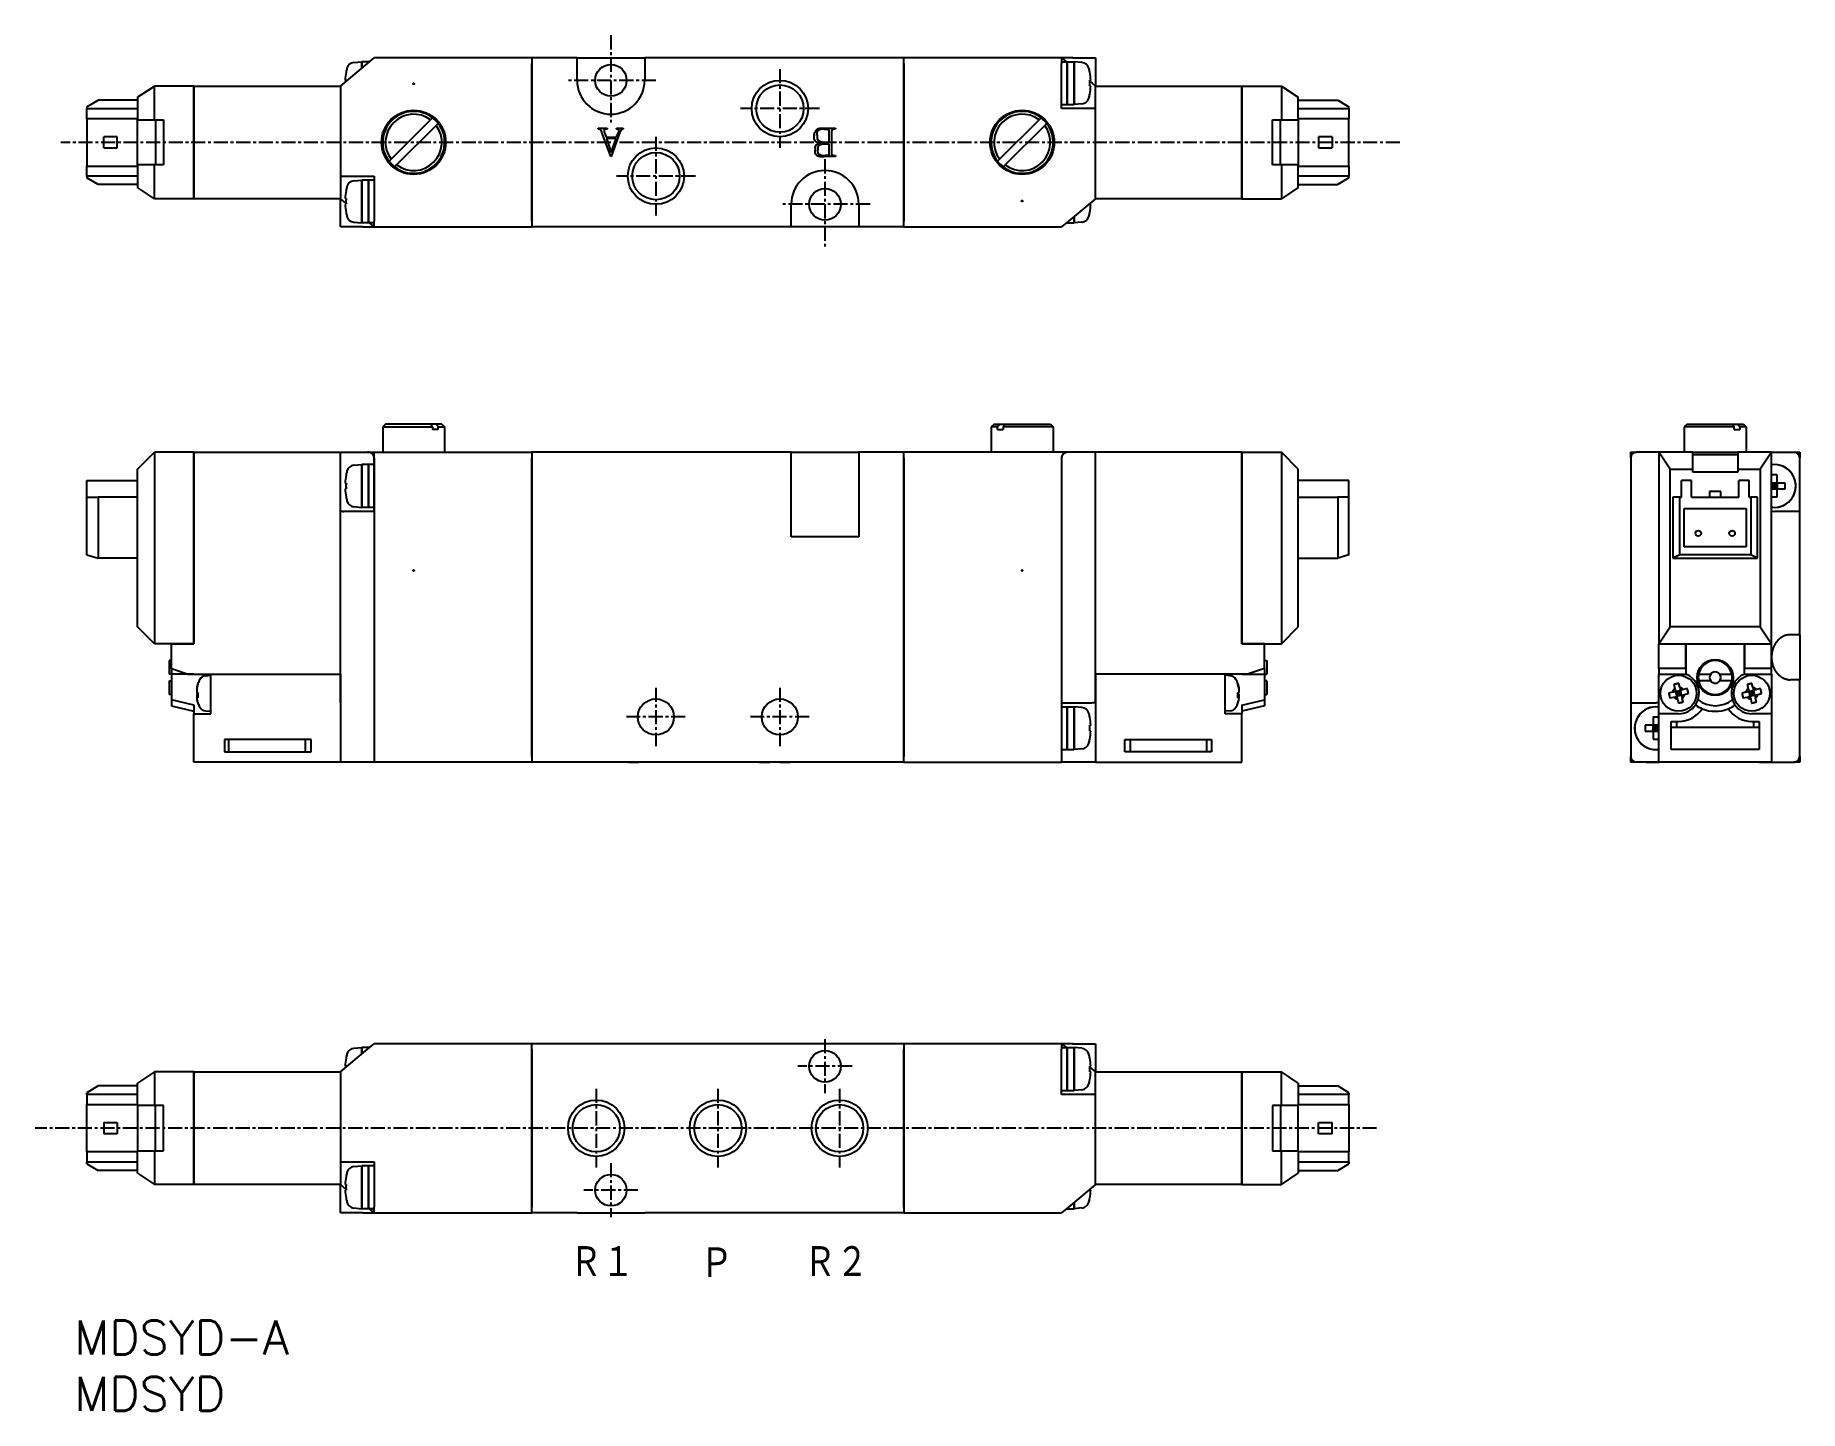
# Model space of a CAD drawing. Extents: x 83 to 239, y 31 to 153.
import ezdxf
from ezdxf.enums import TextEntityAlignment as Align

# ---------------------------------------------------------------- set-up
doc = ezdxf.new("R2010")
doc.units = 0
doc.linetypes.add('CENTER', pattern=[2, 1.25, -0.25, 0.25, -0.25])
doc.layers.get('0').update_dxf_attribs({"linetype": 'CONTINUOUS'})
doc.layers.add('CENTER', color=1, linetype='CENTER')
doc.styles.get("Standard").update_dxf_attribs({"font": 'txt.shx', "bigfont": 'extfont.shx'})

msp = doc.modelspace()

# ---------------------------------------------------------------- texts
at = {"color": 7, "linetype": 'CONTINUOUS'}
for s, p in [('MDSYD-A', (86.34, 37.18)), ('MDSYD', (86.34, 32.18))]:
    msp.add_text(s, height=3, dxfattribs=at).set_placement(p, align=Align.MIDDLE_LEFT)

# ---------------------------------------------------------------- blocks, each defined once
blk = doc.blocks.new('*U1')
at = {"color": 7, "linetype": 'CONTINUOUS', "width": 0.864328}
blk.add_text('Ｒ２', height=3, dxfattribs=at).set_placement((151.07, 42.36))
blk = doc.blocks.new('*U2')
at = {"color": 7, "linetype": 'CONTINUOUS', "width": 0.900315}
blk.add_text('Ｐ', height=3, dxfattribs=at).set_placement((141.83, 42.26))
blk = doc.blocks.new('*U3')
at = {"color": 7, "linetype": 'CONTINUOUS', "width": 0.864328}
blk.add_text('Ｒ１', height=3, dxfattribs=at).set_placement((130.3, 42.36))

# ---------------------------------------------------------------- linework, layer by layer
at = {"color": 7, "linetype": 'CONTINUOUS'}
for p, q in [((111.13, 150.35), (111.84, 150.41)), ((111.84, 150.41), (111.84, 149.85)), ((112.44, 150.41), (111.84, 150.41)), ((111.84, 149.85), (111.84, 150.41)), ((112.34, 150.26), (112.94, 150.76)), ((112.44, 150.41), (112.44, 150.35)), ((112.52, 150.41), (112.44, 150.41)), ((112.44, 150.35), (112.44, 150.41)), ((126.94, 150.76), (112.94, 150.76)), ((130.94, 150.76), (126.94, 150.76)), ((126.94, 150.76), (126.94, 135.76)), ((130.94, 150.76), (136.94, 150.76)), ((130.94, 148.76), (130.94, 150.76)), ((136.94, 150.76), (136.94, 148.76)), ((159.94, 150.76), (136.94, 150.76)), ((173.94, 150.76), (159.94, 150.76)), ((159.94, 135.76), (159.94, 150.76)), ((173.94, 150.76), (174.36, 150.41)), ((174.94, 150.76), (173.94, 150.76)), ((173.94, 150.76), (173.94, 150.26)), ((173.94, 150.41), (174.44, 150.41)), ((174.44, 150.41), (175.04, 150.41)), ((174.44, 146.61), (174.44, 150.41)), ((174.44, 150.41), (174.44, 146.61)), ((174.94, 150.76), (176.94, 150.76)), ((175.74, 150.35), (175.04, 150.41)), ((175.04, 146.61), (175.04, 150.41)), ((175.04, 150.41), (175.04, 146.61)), ((176.94, 150.76), (176.94, 148.26)), ((109.94, 148.26), (112.34, 150.26)), ((110.44, 148.77), (110.35, 148.77)), ((110.44, 149.49), (110.43, 149.49)), ((126.94, 136.26), (126.94, 150.26)), ((159.94, 150.26), (159.94, 136.26)), ((173.94, 146.26), (173.94, 150.26)), ((176.44, 149.49), (176.44, 149.49)), ((176.52, 148.77), (176.44, 148.77)), ((91.94, 147.26), (93.44, 148.26)), ((91.94, 147.26), (91.94, 145.26)), ((96.94, 148.26), (93.44, 148.26)), ((93.44, 145.26), (93.44, 148.26)), ((96.94, 148.26), (109.94, 148.26)), ((96.94, 148.26), (96.94, 138.26)), ((96.94, 138.26), (96.94, 148.26)), ((109.94, 148.26), (109.94, 140.26)), ((109.94, 148.26), (109.94, 138.26)), ((176.44, 148.68), (176.64, 148.51)), ((176.44, 148.26), (176.52, 148.26)), ((176.44, 147.54), (176.44, 147.54)), ((176.64, 148.51), (176.94, 148.26)), ((176.94, 148.26), (189.94, 148.26)), ((176.94, 138.26), (176.94, 148.26)), ((189.94, 148.26), (193.44, 148.26)), ((189.94, 138.26), (189.94, 148.26)), ((189.94, 148.26), (189.94, 138.26)), ((193.44, 148.26), (194.94, 147.26)), ((193.44, 148.26), (193.44, 145.26)), ((194.94, 145.26), (194.94, 147.26)), ((87.44, 146.41), (88.44, 147.01)), ((87.44, 146.41), (87.44, 146.26)), ((87.44, 145.36), (87.44, 146.26)), ((87.44, 146.26), (91.94, 146.26)), ((91.94, 147.01), (88.44, 147.01)), ((173.94, 146.61), (174.44, 146.61)), ((176.94, 146.26), (173.94, 146.26)), ((174.44, 146.61), (175.04, 146.61)), ((175.74, 146.68), (175.04, 146.61)), ((176.94, 138.26), (176.94, 146.26)), ((194.94, 147.01), (198.44, 147.01)), ((194.94, 146.26), (199.44, 146.26)), ((198.44, 147.01), (199.44, 146.41)), ((199.44, 146.26), (199.44, 146.41)), ((199.44, 146.26), (199.44, 145.36)), ((87.44, 145.36), (87.44, 141.16)), ((91.94, 145.36), (87.44, 145.36)), ((91.94, 141.26), (91.94, 145.26)), ((91.94, 145.26), (93.44, 145.26)), ((93.44, 145.26), (94.24, 145.26)), ((93.52, 145.26), (93.52, 141.26)), ((94.24, 145.26), (94.24, 141.26)), ((114.44, 141.76), (117.94, 145.26)), ((118.44, 144.77), (114.93, 141.27)), ((118.12, 145.44), (117.94, 145.26)), ((118.61, 144.94), (118.44, 144.77)), ((132.82, 144.51), (133.61, 144.51)), ((132.82, 144.45), (132.82, 144.51)), ((133.94, 142.01), (133.15, 144.12)), ((133.61, 144.51), (133.61, 144.45)), ((134.43, 144.45), (134.43, 144.51)), ((134.43, 144.51), (135.04, 144.51)), ((134.45, 143.71), (134.62, 144.13)), ((134.95, 144.43), (135.04, 144.45)), ((135.04, 144.51), (135.04, 144.45)), ((152.78, 144.51), (153.88, 144.51)), ((153.31, 143.24), (153.31, 144.22)), ((153.52, 144.06), (153.52, 142.41)), ((153.88, 144.51), (153.88, 144.45)), ((168.44, 141.76), (171.94, 145.26)), ((172.44, 144.77), (168.93, 141.27)), ((171.94, 145.26), (172.12, 145.44)), ((172.44, 144.77), (172.61, 144.94)), ((192.64, 145.26), (193.44, 145.26)), ((192.64, 141.26), (192.64, 145.26)), ((193.35, 141.26), (193.35, 145.26)), ((193.44, 145.26), (194.94, 145.26)), ((199.44, 145.36), (194.94, 145.36)), ((194.94, 145.26), (194.94, 141.26)), ((199.44, 141.16), (199.44, 145.36)), ((88.94, 142.76), (88.94, 143.76)), ((90.14, 143.76), (88.94, 143.76)), ((88.94, 142.76), (90.14, 142.76)), ((90.14, 142.76), (90.14, 143.76)), ((113.73, 143.76), (113.63, 143.76)), ((113.73, 142.76), (113.63, 142.76)), ((133.4, 144.04), (133.52, 143.71)), ((133.52, 143.71), (134.45, 143.71)), ((133.56, 143.59), (133.98, 142.36)), ((134.42, 143.59), (133.56, 143.59)), ((134.63, 143.85), (133.96, 142.01)), ((133.98, 142.36), (134.42, 143.59)), ((152.6, 143.2), (152.54, 143.21)), ((153.31, 143.1), (152.92, 143.1)), ((153.31, 142.22), (153.31, 143.1)), ((173.14, 143.76), (173.24, 143.76)), ((173.14, 142.76), (173.24, 142.76)), ((197.94, 143.76), (196.74, 143.76)), ((196.74, 143.76), (196.74, 142.76)), ((196.74, 142.76), (197.94, 142.76)), ((197.94, 143.76), (197.94, 142.76)), ((87.44, 140.26), (87.44, 141.16)), ((87.44, 141.16), (91.94, 141.16)), ((91.94, 141.26), (91.94, 139.26)), ((93.44, 141.26), (91.94, 141.26)), ((94.24, 141.26), (93.44, 141.26)), ((93.44, 138.26), (93.44, 141.26)), ((114.44, 141.76), (114.26, 141.58)), ((114.93, 141.27), (114.76, 141.09)), ((133.96, 142.01), (133.94, 142.01)), ((153.88, 142.01), (152.97, 142.01)), ((153.88, 142.08), (153.88, 142.01)), ((168.26, 141.58), (168.44, 141.76)), ((168.76, 141.09), (168.93, 141.27)), ((193.44, 141.26), (192.64, 141.26)), ((193.44, 141.26), (193.44, 138.26)), ((194.94, 141.26), (193.44, 141.26)), ((194.94, 139.26), (194.94, 141.26)), ((194.94, 141.16), (199.44, 141.16)), ((199.44, 141.16), (199.44, 140.26)), ((87.44, 140.26), (87.44, 140.11)), ((91.94, 140.26), (87.44, 140.26)), ((88.44, 139.51), (87.44, 140.11)), ((91.94, 139.51), (88.44, 139.51)), ((109.94, 140.26), (112.94, 140.26)), ((111.13, 139.85), (111.84, 139.91)), ((112.44, 139.91), (111.84, 139.91)), ((111.84, 139.91), (111.84, 136.11)), ((111.84, 136.11), (111.84, 139.91)), ((112.94, 139.91), (112.44, 139.91)), ((112.44, 139.91), (112.44, 136.11)), ((112.44, 136.11), (112.44, 139.91)), ((112.94, 140.26), (112.94, 136.26)), ((199.44, 140.26), (194.94, 140.26)), ((194.94, 139.51), (198.44, 139.51)), ((199.44, 140.11), (198.44, 139.51)), ((199.44, 140.11), (199.44, 140.26)), ((93.44, 138.26), (91.94, 139.26)), ((96.94, 138.26), (93.44, 138.26)), ((109.94, 138.26), (96.94, 138.26)), ((110.24, 138.01), (109.94, 138.26)), ((109.94, 135.76), (109.94, 138.26)), ((110.44, 137.85), (110.24, 138.01)), ((110.44, 138.27), (110.35, 138.27)), ((110.44, 138.99), (110.43, 138.99)), ((176.94, 138.26), (174.54, 136.26)), ((189.94, 138.26), (176.94, 138.26)), ((189.94, 138.26), (193.44, 138.26)), ((194.94, 139.26), (193.44, 138.26)), ((110.35, 137.76), (110.44, 137.76)), ((110.43, 137.04), (110.44, 137.04)), ((112.94, 135.76), (112.94, 136.26)), ((149.94, 135.76), (149.94, 137.76)), ((155.94, 137.76), (155.94, 135.76)), ((174.54, 136.26), (173.94, 135.76)), ((175.04, 136.11), (175.04, 136.68)), ((175.04, 136.68), (175.04, 136.11)), ((176.44, 137.76), (176.52, 137.76)), ((176.44, 137.04), (176.44, 137.04)), ((111.94, 135.76), (109.94, 135.76)), ((111.13, 136.18), (111.84, 136.11)), ((112.44, 136.11), (111.84, 136.11)), ((111.94, 135.76), (112.94, 135.76)), ((112.94, 136.11), (112.44, 136.11)), ((112.94, 135.76), (112.52, 136.11)), ((112.94, 135.76), (126.94, 135.76)), ((149.94, 135.76), (126.94, 135.76)), ((155.94, 135.76), (149.94, 135.76)), ((159.94, 135.76), (155.94, 135.76)), ((159.94, 135.76), (173.94, 135.76)), ((174.36, 136.11), (174.44, 136.11)), ((174.44, 136.11), (174.44, 136.18)), ((174.44, 136.18), (174.44, 136.11)), ((174.44, 136.11), (175.04, 136.11)), ((175.74, 136.18), (175.04, 136.11)), ((113.94, 118.26), (113.69, 118.01)), ((113.69, 118.01), (113.69, 115.76)), ((113.69, 118.01), (118.12, 118.01)), ((117.94, 118.26), (113.94, 118.26)), ((118.44, 118.26), (117.94, 118.26)), ((118.12, 118.01), (117.94, 118.26)), ((118.12, 118.01), (118.12, 117.76)), ((118.61, 117.76), (118.12, 117.76)), ((118.61, 118.01), (118.44, 118.26)), ((118.94, 118.26), (118.44, 118.26)), ((118.61, 117.76), (118.61, 118.01)), ((118.61, 118.01), (119.19, 118.01)), ((118.94, 118.26), (119.19, 118.01)), ((119.19, 118.01), (119.19, 115.76)), ((167.94, 118.26), (167.69, 118.01)), ((167.69, 118.01), (167.69, 115.76)), ((168.26, 118.01), (167.69, 118.01)), ((167.94, 118.26), (168.44, 118.26)), ((168.26, 118.01), (168.44, 118.26)), ((168.26, 117.76), (168.26, 118.01)), ((168.26, 117.76), (168.76, 117.76)), ((168.44, 118.26), (168.93, 118.26)), ((168.76, 118.01), (168.93, 118.26)), ((168.76, 118.01), (168.76, 117.76)), ((173.19, 118.01), (168.76, 118.01)), ((168.93, 118.26), (172.94, 118.26)), ((172.94, 118.26), (173.19, 118.01)), ((173.19, 118.01), (173.19, 115.76)), ((229.44, 118.26), (229.19, 118.01)), ((229.19, 118.01), (229.19, 115.76)), ((233.62, 118.01), (229.19, 118.01)), ((229.44, 118.26), (233.44, 118.26)), ((233.44, 118.26), (233.94, 118.26)), ((233.44, 118.26), (233.62, 118.01)), ((233.62, 117.76), (233.62, 118.01)), ((233.62, 117.76), (234.11, 117.76)), ((233.94, 118.26), (234.11, 118.01)), ((233.94, 118.26), (234.44, 118.26)), ((234.11, 118.01), (234.11, 117.76)), ((234.69, 118.01), (234.11, 118.01)), ((234.44, 118.26), (234.69, 118.01)), ((234.69, 118.01), (234.69, 115.76)), ((91.94, 114.26), (93.44, 115.76)), ((96.94, 115.76), (93.44, 115.76)), ((93.44, 115.76), (93.44, 98.76)), ((96.94, 115.76), (109.94, 115.76)), ((96.94, 98.76), (96.94, 115.76)), ((96.94, 115.76), (96.94, 98.76)), ((109.94, 115.76), (112.34, 115.76)), ((109.94, 115.76), (112.94, 115.76)), ((109.94, 93.5), (109.94, 115.76)), ((109.94, 96.06), (109.94, 115.76)), ((111.13, 114.6), (111.84, 114.66)), ((112.44, 114.66), (111.84, 114.66)), ((111.84, 114.66), (111.84, 110.86)), ((111.84, 110.86), (111.84, 114.66)), ((112.34, 115.76), (126.94, 115.76)), ((112.94, 114.66), (112.44, 114.66)), ((112.44, 114.66), (112.44, 110.86)), ((112.44, 110.86), (112.44, 114.66)), ((112.94, 115.26), (112.94, 115.76)), ((112.94, 115.26), (112.94, 88.26)), ((112.94, 110.51), (112.94, 115.26)), ((126.94, 115.76), (126.94, 88.26)), ((149.94, 115.76), (126.94, 115.76)), ((126.94, 88.76), (126.94, 115.26)), ((149.94, 115.76), (155.94, 115.76)), ((149.94, 108.26), (149.94, 115.76)), ((152.26, 115.76), (152.69, 115.76)), ((152.26, 115.76), (152.69, 115.76)), ((152.33, 115.76), (153.06, 115.76)), ((152.33, 115.76), (153.06, 115.76)), ((152.69, 115.76), (153.31, 115.76)), ((152.69, 115.76), (153.31, 115.76)), ((153.06, 115.76), (153.22, 115.76)), ((153.06, 115.76), (153.22, 115.76)), ((153.22, 115.76), (153.29, 115.76)), ((153.22, 115.76), (153.29, 115.76)), ((153.29, 115.76), (153.31, 115.76)), ((153.29, 115.76), (153.31, 115.76)), ((159.94, 115.76), (155.94, 115.76)), ((155.94, 115.76), (155.94, 108.26)), ((159.94, 88.26), (159.94, 115.76)), ((174.54, 115.76), (159.94, 115.76)), ((159.94, 115.26), (159.94, 88.76)), ((173.94, 115.26), (173.94, 93.51)), ((176.94, 115.76), (174.54, 115.76)), ((189.94, 115.76), (176.94, 115.76)), ((176.94, 93.5), (176.94, 115.76)), ((176.94, 96.06), (176.94, 115.76)), ((189.94, 115.76), (193.44, 115.76)), ((189.94, 98.76), (189.94, 115.76)), ((189.94, 115.76), (189.94, 98.76)), ((194.94, 114.26), (193.44, 115.76)), ((193.44, 115.76), (193.44, 98.76)), ((224.44, 115.26), (224.44, 115.76)), ((224.44, 115.76), (224.94, 115.76)), ((224.44, 115.26), (224.44, 93.51)), ((226.94, 115.76), (224.94, 115.76)), ((227.94, 114.26), (226.94, 115.76)), ((229.94, 115.76), (226.94, 115.76)), ((226.94, 115.76), (226.94, 98.76)), ((229.94, 114.26), (229.94, 115.76)), ((229.94, 115.76), (233.94, 115.76)), ((229.94, 115.56), (233.94, 115.56)), ((236.94, 115.76), (233.94, 115.76)), ((233.94, 115.76), (233.94, 114.26)), ((236.94, 115.76), (235.94, 114.26)), ((236.94, 115.76), (238.94, 115.76)), ((236.94, 98.76), (236.94, 115.76)), ((238.94, 115.76), (239.44, 115.76)), ((239.44, 115.76), (239.44, 115.26)), ((239.44, 110.51), (239.44, 115.26)), ((87.44, 111.76), (87.44, 113.26)), ((87.44, 113.26), (91.94, 113.26)), ((91.94, 100.26), (91.94, 114.26)), ((110.44, 113.02), (110.35, 113.02)), ((110.44, 113.73), (110.43, 113.74)), ((194.94, 100.26), (194.94, 114.26)), ((199.44, 113.26), (194.94, 113.26)), ((199.44, 111.76), (199.44, 113.26)), ((227.94, 114.26), (229.94, 114.26)), ((227.94, 100.26), (227.94, 114.26)), ((229.84, 113.26), (228.94, 113.26)), ((228.94, 111.76), (228.94, 113.26)), ((229.84, 111.76), (229.84, 113.26)), ((229.94, 113.98), (229.94, 114.26)), ((233.94, 113.98), (229.94, 113.98)), ((233.94, 114.26), (235.94, 114.26)), ((233.94, 114.26), (233.94, 113.98)), ((234.94, 113.26), (234.04, 113.26)), ((234.04, 111.76), (234.04, 113.26)), ((234.94, 111.76), (234.94, 113.26)), ((235.94, 114.26), (235.94, 100.26)), ((237.44, 113.02), (236.94, 113.02)), ((236.94, 113.01), (237.19, 112.76)), ((237.19, 112.76), (236.94, 112.51)), ((237.19, 112.76), (236.94, 112.76)), ((237.19, 112.76), (237.19, 113.02)), ((237.44, 113.02), (237.19, 112.76)), ((237.19, 112.51), (237.19, 112.76)), ((237.44, 112.51), (237.19, 112.76)), ((237.44, 112.76), (237.19, 112.76)), ((237.44, 113.02), (237.44, 113.73)), ((237.44, 113.02), (237.44, 112.51)), ((238.16, 113.02), (237.44, 113.02)), ((87.44, 106.66), (87.44, 111.76)), ((87.44, 111.76), (88.44, 111.76)), ((88.44, 111.76), (88.44, 106.36)), ((91.94, 111.76), (88.44, 111.76)), ((110.35, 112.51), (110.44, 112.51)), ((110.43, 111.79), (110.44, 111.79)), ((194.94, 111.76), (198.44, 111.76)), ((198.44, 111.76), (198.44, 106.36)), ((199.44, 111.76), (198.44, 111.76)), ((199.44, 106.66), (199.44, 111.76)), ((228.19, 111.76), (228.19, 106.36)), ((228.79, 111.76), (228.19, 111.76)), ((228.79, 106.66), (228.79, 111.76)), ((228.79, 111.76), (228.94, 111.76)), ((229.84, 111.76), (234.04, 111.76)), ((231.44, 112.26), (231.44, 111.76)), ((232.44, 112.26), (231.44, 112.26)), ((232.44, 111.76), (232.44, 112.26)), ((234.94, 111.76), (235.09, 111.76)), ((235.09, 111.76), (235.09, 106.66)), ((235.69, 111.76), (235.09, 111.76)), ((235.69, 106.36), (235.69, 111.76)), ((236.94, 112.51), (237.44, 112.51)), ((237.44, 111.79), (237.44, 112.51)), ((237.44, 112.51), (238.16, 112.51)), ((112.94, 110.51), (110.24, 110.51)), ((111.13, 110.93), (111.84, 110.86)), ((112.44, 110.86), (111.84, 110.86)), ((112.94, 110.86), (112.44, 110.86)), ((229.19, 110.76), (234.69, 110.76)), ((229.19, 107.36), (229.19, 110.76)), ((234.69, 110.76), (234.69, 107.36)), ((239.44, 110.51), (237.19, 110.51)), ((239.44, 99.56), (239.44, 110.51)), ((155.94, 108.26), (149.94, 108.26)), ((87.44, 106.66), (88.44, 106.36)), ((199.44, 106.66), (198.44, 106.36)), ((228.79, 106.66), (228.19, 106.36)), ((235.09, 106.66), (228.79, 106.66)), ((234.69, 107.36), (229.19, 107.36)), ((235.69, 106.36), (235.09, 106.66)), ((91.94, 106.36), (88.44, 106.36)), ((194.94, 106.36), (198.44, 106.36)), ((228.19, 106.36), (235.69, 106.36)), ((93.44, 98.76), (91.94, 100.26)), ((193.44, 98.76), (194.94, 100.26)), ((226.94, 98.76), (227.94, 100.26)), ((235.94, 100.26), (227.94, 100.26)), ((235.94, 100.26), (236.94, 98.76)), ((96.94, 98.76), (93.44, 98.76)), ((94.94, 96.56), (94.94, 98.76)), ((94.94, 98.76), (96.94, 98.76)), ((191.94, 98.76), (189.94, 98.76)), ((189.94, 98.76), (193.44, 98.76)), ((191.94, 96.56), (191.94, 98.76)), ((226.94, 96.56), (226.94, 98.76)), ((226.94, 98.76), (236.94, 98.76)), ((229.34, 96.56), (229.34, 98.76)), ((229.34, 98.76), (229.34, 96.06)), ((234.54, 98.76), (234.54, 96.56)), ((234.54, 96.06), (234.54, 98.76)), ((236.94, 96.56), (236.94, 98.76)), ((239.44, 99.56), (238.6, 99.56)), ((239.44, 99.56), (239.44, 95.56)), ((94.94, 97.26), (94.74, 97.26)), ((94.74, 97.26), (94.74, 96.06)), ((191.94, 97.26), (192.14, 97.26)), ((192.14, 97.26), (192.14, 96.06)), ((94.94, 96.06), (94.74, 96.06)), ((94.94, 96.56), (94.94, 96.06)), ((94.94, 96.56), (96.44, 96.06)), ((96.94, 96.06), (94.94, 96.06)), ((94.94, 96.06), (94.94, 93.78)), ((96.44, 96.06), (109.94, 96.06)), ((97.97, 95.92), (98.44, 95.96)), ((98.44, 92.54), (98.44, 96.06)), ((98.44, 96.06), (109.94, 96.06)), ((109.94, 96.06), (109.94, 88.26)), ((176.94, 96.06), (176.94, 88.26)), ((188.44, 96.06), (176.94, 96.06)), ((190.44, 96.06), (176.94, 96.06)), ((188.44, 92.54), (188.44, 96.06)), ((188.91, 95.92), (188.44, 95.96)), ((189.94, 96.06), (191.94, 96.06)), ((191.94, 96.56), (190.44, 96.06)), ((191.94, 96.56), (191.94, 96.06)), ((191.94, 96.06), (192.14, 96.06)), ((191.94, 96.06), (191.94, 93.78)), ((229.34, 96.56), (226.94, 96.56)), ((226.94, 96.56), (226.94, 96.06)), ((226.94, 92.54), (226.94, 96.06)), ((226.94, 96.06), (229.34, 96.06)), ((230.47, 96.06), (231.54, 96.06)), ((232.34, 96.06), (233.41, 96.06)), ((236.94, 96.56), (234.54, 96.56)), ((234.54, 96.06), (236.94, 96.06)), ((236.94, 96.06), (236.94, 96.56)), ((236.94, 96.06), (236.94, 92.54)), ((239.44, 95.56), (238.6, 95.56)), ((239.44, 88.76), (239.44, 95.56)), ((94.74, 95.46), (94.94, 95.46)), ((94.74, 95.46), (94.74, 94.26)), ((94.94, 94.26), (94.74, 94.26)), ((97.22, 94.88), (97.19, 94.89)), ((97.19, 94.89), (97.19, 94.78)), ((97.19, 94.78), (97.19, 94.46)), ((97.29, 94.25), (97.19, 94.26)), ((97.19, 94.26), (97.19, 94.03)), ((97.29, 94.04), (97.19, 94.03)), ((97.19, 94.03), (97.19, 93.84)), ((189.59, 94.25), (189.68, 94.26)), ((189.59, 94.04), (189.68, 94.03)), ((189.66, 94.88), (189.68, 94.89)), ((189.68, 94.89), (189.68, 94.78)), ((189.68, 94.78), (189.68, 94.46)), ((189.68, 94.26), (189.68, 94.03)), ((189.68, 94.03), (189.68, 93.84)), ((192.14, 95.46), (191.94, 95.46)), ((191.94, 94.26), (192.14, 94.26)), ((192.14, 95.46), (192.14, 94.26)), ((228.16, 94.46), (227.82, 94.38)), ((227.92, 93.95), (228.27, 94.03)), ((228.16, 94.46), (228.42, 94.53)), ((228.27, 95.13), (228.36, 94.78)), ((228.27, 94.03), (228.52, 94.09)), ((228.36, 94.78), (228.42, 94.53)), ((228.42, 94.53), (228.85, 94.63)), ((228.42, 94.53), (228.52, 94.09)), ((228.69, 94.36), (228.42, 94.53)), ((228.69, 94.36), (228.47, 94.31)), ((228.52, 94.09), (228.69, 94.36)), ((228.96, 94.2), (228.52, 94.09)), ((228.52, 94.09), (228.59, 93.84)), ((228.69, 94.36), (228.63, 94.58)), ((228.85, 94.63), (228.69, 94.36)), ((228.9, 94.42), (228.69, 94.36)), ((228.74, 94.15), (228.69, 94.36)), ((228.69, 94.36), (228.96, 94.2)), ((228.79, 94.89), (228.7, 95.24)), ((228.79, 94.89), (228.85, 94.63)), ((228.85, 94.63), (229.11, 94.7)), ((228.96, 94.2), (228.85, 94.63)), ((228.96, 94.2), (229.21, 94.26)), ((228.96, 94.2), (229.02, 93.94)), ((229.1, 93.6), (229.02, 93.94)), ((229.45, 94.78), (229.11, 94.7)), ((229.21, 94.26), (229.56, 94.35)), ((231.54, 95.46), (230.47, 95.46)), ((233.41, 95.46), (232.34, 95.46)), ((234.66, 94.46), (234.32, 94.38)), ((234.42, 93.95), (234.77, 94.03)), ((234.66, 94.46), (234.92, 94.53)), ((234.77, 95.13), (234.86, 94.78)), ((234.77, 94.03), (235.02, 94.09)), ((234.86, 94.78), (234.92, 94.53)), ((234.92, 94.53), (235.35, 94.63)), ((234.92, 94.53), (235.02, 94.09)), ((235.19, 94.36), (234.92, 94.53)), ((235.19, 94.36), (234.97, 94.31)), ((235.02, 94.09), (235.19, 94.36)), ((235.46, 94.2), (235.02, 94.09)), ((235.02, 94.09), (235.09, 93.84)), ((235.19, 94.36), (235.13, 94.58)), ((235.35, 94.63), (235.19, 94.36)), ((235.4, 94.42), (235.19, 94.36)), ((235.19, 94.36), (235.46, 94.2)), ((235.24, 94.15), (235.19, 94.36)), ((235.29, 94.89), (235.2, 95.24)), ((235.29, 94.89), (235.35, 94.63)), ((235.35, 94.63), (235.61, 94.7)), ((235.46, 94.2), (235.35, 94.63)), ((235.46, 94.2), (235.71, 94.26)), ((235.46, 94.2), (235.52, 93.94)), ((235.6, 93.6), (235.52, 93.94)), ((235.95, 94.78), (235.61, 94.7)), ((235.71, 94.26), (236.06, 94.35)), ((96.94, 93.32), (94.94, 93.78)), ((94.94, 93.78), (94.94, 93.26)), ((94.94, 93.26), (96.94, 92.76)), ((96.94, 93.33), (96.94, 92.54)), ((96.94, 88.26), (96.94, 92.54)), ((96.94, 92.54), (98.44, 92.54)), ((97.97, 92.8), (98.44, 92.76)), ((173.94, 93.51), (173.94, 88.76)), ((173.94, 93.51), (176.64, 93.51)), ((173.94, 93.16), (174.44, 93.16)), ((174.44, 93.16), (175.04, 93.16)), ((174.44, 89.37), (174.44, 93.16)), ((174.44, 93.16), (174.44, 89.36)), ((175.74, 93.1), (175.04, 93.16)), ((175.04, 89.36), (175.04, 93.16)), ((175.04, 93.16), (175.04, 89.37)), ((188.91, 92.8), (188.44, 92.76)), ((189.94, 92.54), (188.44, 92.54)), ((189.94, 93.32), (191.94, 93.78)), ((189.94, 93.33), (189.94, 92.54)), ((191.94, 93.26), (189.94, 92.76)), ((189.94, 88.26), (189.94, 92.54)), ((191.94, 93.78), (191.94, 93.26)), ((224.44, 93.51), (224.44, 88.76)), ((224.44, 93.51), (226.69, 93.51)), ((226.94, 88.26), (226.94, 92.54)), ((228.69, 92.54), (226.94, 92.54)), ((228.59, 93.84), (228.67, 93.49)), ((235.09, 93.84), (235.17, 93.49)), ((236.94, 92.54), (235.19, 92.54)), ((236.94, 92.54), (236.94, 88.26)), ((176.44, 92.24), (176.44, 92.23)), ((176.52, 91.52), (176.44, 91.52)), ((176.44, 91.01), (176.52, 91.01)), ((226.43, 91.52), (225.72, 91.52)), ((225.72, 91.01), (226.43, 91.01)), ((226.43, 92.23), (226.43, 91.52)), ((226.43, 91.01), (226.43, 91.52)), ((226.94, 91.52), (226.43, 91.52)), ((226.43, 91.52), (226.69, 91.26)), ((226.69, 91.26), (226.43, 91.01)), ((226.69, 91.26), (226.43, 91.26)), ((226.43, 91.01), (226.94, 91.01)), ((226.43, 91.01), (226.43, 90.29)), ((226.69, 91.26), (226.69, 91.52)), ((226.94, 91.51), (226.69, 91.26)), ((226.69, 91.01), (226.69, 91.26)), ((226.94, 91.01), (226.69, 91.26)), ((226.94, 91.26), (226.69, 91.26)), ((228.04, 91.86), (228.69, 91.86)), ((228.04, 89.36), (228.04, 91.86)), ((228.04, 91.36), (235.84, 91.36)), ((228.54, 91.36), (228.54, 91.86)), ((235.19, 91.86), (235.84, 91.86)), ((235.34, 91.86), (235.34, 91.36)), ((235.84, 91.86), (235.84, 89.36)), ((99.64, 90.26), (99.64, 89.16)), ((107.34, 90.26), (99.64, 90.26)), ((100.04, 89.16), (100.04, 90.26)), ((106.84, 89.16), (106.84, 90.26)), ((107.34, 89.16), (107.34, 90.26)), ((173.94, 89.36), (174.44, 89.36)), ((174.44, 89.37), (175.04, 89.37)), ((175.74, 89.43), (175.04, 89.36)), ((176.44, 90.29), (176.44, 90.29)), ((179.54, 89.16), (179.54, 90.26)), ((179.54, 90.26), (187.24, 90.26)), ((180.04, 89.16), (180.04, 90.26)), ((186.84, 89.16), (186.84, 90.26)), ((187.24, 90.26), (187.24, 89.16)), ((235.84, 89.36), (228.04, 89.36)), ((109.94, 88.26), (96.94, 88.26)), ((99.64, 89.16), (107.34, 89.16)), ((126.94, 88.26), (109.94, 88.26)), ((159.94, 88.26), (126.94, 88.26)), ((135.49, 88.26), (135.54, 88.26)), ((135.54, 88.26), (135.71, 88.26)), ((135.71, 88.26), (136.11, 88.26)), ((136.11, 88.26), (136.42, 88.26)), ((147.11, 88.26), (147.15, 88.26)), ((147.15, 88.26), (147.27, 88.26)), ((147.27, 88.26), (148.06, 88.26)), ((148.96, 88.26), (149.01, 88.26)), ((149.01, 88.26), (149.18, 88.26)), ((149.18, 88.26), (149.58, 88.26)), ((149.58, 88.26), (149.89, 88.26)), ((159.94, 88.26), (173.94, 88.26)), ((173.94, 88.76), (173.94, 88.26)), ((176.94, 88.26), (173.94, 88.26)), ((176.94, 88.26), (189.94, 88.26)), ((187.24, 89.16), (179.54, 89.16)), ((224.44, 88.26), (224.44, 88.76)), ((224.94, 88.26), (224.44, 88.26)), ((226.94, 88.26), (224.94, 88.26)), ((225.8, 88.26), (226.37, 88.26)), ((225.84, 88.26), (225.9, 88.26)), ((225.9, 88.26), (226.37, 88.26)), ((226.37, 88.26), (226.85, 88.26)), ((226.37, 88.26), (226.96, 88.26)), ((226.85, 88.26), (226.92, 88.26)), ((236.94, 88.26), (226.94, 88.26)), ((235.85, 88.26), (235.91, 88.26)), ((235.91, 88.26), (236.37, 88.26)), ((236.37, 88.26), (236.85, 88.26)), ((236.85, 88.26), (236.92, 88.26)), ((236.94, 88.26), (238.94, 88.26)), ((239.44, 88.26), (238.94, 88.26)), ((239.44, 88.76), (239.44, 88.26)), ((109.94, 60.76), (112.34, 62.76)), ((111.13, 62.85), (111.84, 62.91)), ((111.84, 62.91), (111.84, 62.35)), ((112.44, 62.91), (111.84, 62.91)), ((111.84, 62.35), (111.84, 62.91)), ((112.34, 62.76), (112.94, 63.26)), ((112.44, 62.91), (112.44, 62.85)), ((112.52, 62.91), (112.44, 62.91)), ((112.44, 62.85), (112.44, 62.91)), ((126.94, 63.26), (112.94, 63.26)), ((126.94, 48.26), (126.94, 63.26)), ((149.94, 63.26), (126.94, 63.26)), ((126.94, 62.76), (126.94, 48.76)), ((155.94, 63.26), (149.94, 63.26)), ((159.94, 63.26), (155.94, 63.26)), ((159.94, 63.26), (159.94, 48.26)), ((173.94, 63.26), (159.94, 63.26)), ((159.94, 48.76), (159.94, 62.76)), ((173.94, 63.26), (174.36, 62.91)), ((174.94, 63.26), (173.94, 63.26)), ((173.94, 63.26), (173.94, 62.76)), ((173.94, 62.91), (174.44, 62.91)), ((173.94, 58.76), (173.94, 62.76)), ((174.44, 62.91), (175.04, 62.91)), ((174.44, 59.11), (174.44, 62.91)), ((174.44, 62.91), (174.44, 59.11)), ((174.94, 63.26), (176.94, 63.26)), ((175.74, 62.85), (175.04, 62.91)), ((175.04, 59.11), (175.04, 62.91)), ((175.04, 62.91), (175.04, 59.11)), ((176.94, 63.26), (176.94, 60.76)), ((110.44, 61.27), (110.35, 61.27)), ((110.44, 61.99), (110.43, 61.99)), ((176.44, 61.99), (176.44, 61.99)), ((176.52, 61.27), (176.44, 61.27)), ((176.44, 61.18), (176.64, 61.01)), ((88.44, 59.51), (87.44, 58.91)), ((91.94, 59.51), (88.44, 59.51)), ((93.44, 60.76), (91.94, 59.76)), ((91.94, 57.76), (91.94, 59.76)), ((96.94, 60.76), (93.44, 60.76)), ((93.44, 60.76), (93.44, 57.76)), ((96.94, 50.76), (96.94, 60.76)), ((96.94, 60.76), (96.94, 50.76)), ((96.94, 60.76), (109.94, 60.76)), ((109.94, 60.76), (109.94, 52.76)), ((109.94, 60.76), (109.94, 50.76)), ((176.44, 60.76), (176.52, 60.76)), ((176.44, 60.04), (176.44, 60.04)), ((176.64, 61.01), (176.94, 60.76)), ((176.94, 50.76), (176.94, 60.76)), ((176.94, 60.76), (189.94, 60.76)), ((189.94, 60.76), (193.44, 60.76)), ((189.94, 60.76), (189.94, 50.76)), ((189.94, 50.76), (189.94, 60.76)), ((193.44, 57.76), (193.44, 60.76)), ((194.94, 59.76), (193.44, 60.76)), ((194.94, 59.76), (194.94, 57.76)), ((194.94, 59.51), (198.44, 59.51)), ((199.44, 58.91), (198.44, 59.51)), ((87.44, 58.76), (87.44, 58.91)), ((87.44, 58.76), (87.44, 57.86)), ((91.94, 58.76), (87.44, 58.76)), ((173.94, 59.11), (174.44, 59.11)), ((176.94, 58.76), (173.94, 58.76)), ((174.44, 59.11), (175.04, 59.11)), ((175.74, 59.18), (175.04, 59.11)), ((176.94, 50.76), (176.94, 58.76)), ((199.44, 58.76), (194.94, 58.76)), ((199.44, 58.91), (199.44, 58.76)), ((199.44, 57.86), (199.44, 58.76)), ((87.44, 57.86), (91.94, 57.86)), ((87.44, 53.66), (87.44, 57.86)), ((91.94, 57.76), (91.94, 53.76)), ((93.44, 57.76), (91.94, 57.76)), ((94.24, 57.76), (93.44, 57.76)), ((93.52, 53.76), (93.52, 57.76)), ((94.24, 53.76), (94.24, 57.76)), ((193.44, 57.76), (192.64, 57.76)), ((192.64, 57.76), (192.64, 53.76)), ((193.35, 57.76), (193.35, 53.76)), ((194.94, 57.76), (193.44, 57.76)), ((194.94, 57.86), (199.44, 57.86)), ((194.94, 53.76), (194.94, 57.76)), ((199.44, 57.86), (199.44, 53.66)), ((88.94, 56.26), (90.14, 56.26)), ((88.94, 56.26), (88.94, 55.26)), ((90.14, 55.26), (88.94, 55.26)), ((90.14, 56.26), (90.14, 55.26)), ((196.74, 56.26), (197.94, 56.26)), ((196.74, 55.26), (196.74, 56.26)), ((197.94, 55.26), (196.74, 55.26)), ((197.94, 55.26), (197.94, 56.26)), ((91.94, 53.66), (87.44, 53.66)), ((87.44, 53.66), (87.44, 52.76)), ((91.94, 51.76), (91.94, 53.76)), ((91.94, 53.76), (93.44, 53.76)), ((93.44, 53.76), (94.24, 53.76)), ((93.44, 53.76), (93.44, 50.76)), ((192.64, 53.76), (193.44, 53.76)), ((193.44, 50.76), (193.44, 53.76)), ((193.44, 53.76), (194.94, 53.76)), ((194.94, 53.76), (194.94, 51.76)), ((199.44, 53.66), (194.94, 53.66)), ((199.44, 52.76), (199.44, 53.66)), ((87.44, 52.61), (87.44, 52.76)), ((87.44, 52.76), (91.94, 52.76)), ((87.44, 52.61), (88.44, 52.01)), ((91.94, 52.01), (88.44, 52.01)), ((91.94, 51.76), (93.44, 50.76)), ((109.94, 52.76), (112.94, 52.76)), ((111.13, 52.35), (111.84, 52.41)), ((111.84, 52.41), (111.84, 48.61)), ((112.44, 52.41), (111.84, 52.41)), ((111.84, 48.61), (111.84, 52.41)), ((112.44, 52.41), (112.44, 48.61)), ((112.94, 52.41), (112.44, 52.41)), ((112.44, 48.61), (112.44, 52.41)), ((112.94, 52.76), (112.94, 48.76)), ((193.44, 50.76), (194.94, 51.76)), ((194.94, 52.76), (199.44, 52.76)), ((194.94, 52.01), (198.44, 52.01)), ((198.44, 52.01), (199.44, 52.61)), ((199.44, 52.76), (199.44, 52.61)), ((96.94, 50.76), (93.44, 50.76)), ((109.94, 50.76), (96.94, 50.76)), ((110.24, 50.51), (109.94, 50.76)), ((109.94, 48.26), (109.94, 50.76)), ((110.44, 50.35), (110.24, 50.51)), ((110.44, 50.77), (110.35, 50.77)), ((110.35, 50.26), (110.44, 50.26)), ((110.44, 51.49), (110.43, 51.49)), ((176.94, 50.76), (174.54, 48.76)), ((176.44, 50.26), (176.52, 50.26)), ((189.94, 50.76), (176.94, 50.76)), ((189.94, 50.76), (193.44, 50.76)), ((110.43, 49.54), (110.44, 49.54)), ((111.13, 48.68), (111.84, 48.61)), ((112.44, 48.61), (111.84, 48.61)), ((112.94, 48.61), (112.44, 48.61)), ((112.94, 48.26), (112.52, 48.61)), ((112.94, 48.26), (112.94, 48.76)), ((174.54, 48.76), (173.94, 48.26)), ((174.36, 48.61), (174.44, 48.61)), ((174.44, 48.61), (174.44, 48.68)), ((174.44, 48.68), (174.44, 48.61)), ((174.44, 48.61), (175.04, 48.61)), ((175.04, 48.61), (175.04, 49.18)), ((175.04, 49.18), (175.04, 48.61)), ((175.74, 48.68), (175.04, 48.61)), ((176.44, 49.54), (176.44, 49.54)), ((111.94, 48.26), (109.94, 48.26)), ((111.94, 48.26), (112.94, 48.26)), ((112.94, 48.26), (126.94, 48.26)), ((130.94, 48.26), (126.94, 48.26)), ((130.94, 48.26), (136.94, 48.26)), ((159.94, 48.26), (136.94, 48.26)), ((159.94, 48.26), (173.94, 48.26))]:
    msp.add_line(p, q, dxfattribs=at)
for points in [[(110.44, 148.77, 0), (110.44, 148.76, 0), (110.44, 148.76, 0), (110.44, 148.76, 0), (110.44, 148.76, 0), (110.44, 148.76, 0), (110.44, 148.76, 0), (110.44, 148.76, 0), (110.44, 148.76, 0), (110.44, 148.76, 0), (110.44, 148.76, 0), (110.44, 148.76, 0), (110.44, 148.76, 0), (110.44, 148.76, 0), (110.44, 148.76, 0), (110.44, 148.76, 0), (110.44, 148.75, 0), (110.44, 148.75, 0), (110.44, 148.75, 0), (110.44, 148.75, 0), (110.44, 148.75, 0), (110.44, 148.75, 0), (110.44, 148.75, 0), (110.44, 148.75, 0), (110.44, 148.75, 0), (110.44, 148.75, 0), (110.44, 148.75, 0), (110.44, 148.75, 0), (110.44, 148.75, 0), (110.44, 148.75, 0), (110.44, 148.75, 0), (110.44, 148.75, 0), (110.44, 148.74, 0), (110.44, 148.74, 0), (110.44, 148.74, 0), (110.44, 148.74, 0), (110.44, 148.74, 0), (110.44, 148.74, 0), (110.44, 148.74, 0), (110.44, 148.74, 0), (110.44, 148.74, 0), (110.44, 148.74, 0), (110.44, 148.74, 0), (110.44, 148.74, 0), (110.44, 148.74, 0), (110.44, 148.74, 0), (110.44, 148.73, 0), (110.44, 148.73, 0), (110.44, 148.73, 0), (110.44, 148.73, 0), (110.44, 148.73, 0), (110.44, 148.73, 0), (110.44, 148.73, 0), (110.44, 148.73, 0), (110.44, 148.73, 0), (110.44, 148.73, 0), (110.44, 148.73, 0), (110.44, 148.73, 0), (110.44, 148.73, 0), (110.44, 148.73, 0), (110.44, 148.72, 0), (110.44, 148.72, 0), (110.44, 148.72, 0), (110.44, 148.72, 0), (110.44, 148.72, 0), (110.44, 148.72, 0), (110.44, 148.72, 0), (110.44, 148.72, 0), (110.44, 148.72, 0), (110.44, 148.72, 0), (110.44, 148.72, 0), (110.44, 148.72, 0), (110.44, 148.72, 0), (110.44, 148.72, 0), (110.44, 148.72, 0), (110.44, 148.72, 0), (110.44, 148.71, 0), (110.44, 148.71, 0), (110.44, 148.71, 0), (110.44, 148.71, 0), (110.44, 148.71, 0), (110.44, 148.71, 0), (110.44, 148.71, 0), (110.44, 148.71, 0), (110.44, 148.71, 0), (110.44, 148.71, 0), (110.44, 148.71, 0), (110.44, 148.71, 0), (110.44, 148.71, 0), (110.44, 148.71, 0), (110.44, 148.71, 0), (110.44, 148.7, 0), (110.44, 148.7, 0), (110.44, 148.7, 0), (110.44, 148.7, 0), (110.44, 148.7, 0), (110.44, 148.7, 0), (110.44, 148.7, 0), (110.44, 148.7, 0), (110.44, 148.7, 0), (110.44, 148.7, 0), (110.44, 148.7, 0), (110.44, 148.7, 0), (110.44, 148.7, 0), (110.44, 148.69, 0), (110.44, 148.69, 0), (110.44, 148.69, 0), (110.44, 148.69, 0), (110.44, 148.69, 0), (110.44, 148.69, 0), (110.44, 148.69, 0), (110.44, 148.69, 0), (110.44, 148.69, 0), (110.44, 148.69, 0), (110.44, 148.69, 0), (110.44, 148.69, 0), (110.44, 148.69, 0), (110.44, 148.69, 0), (110.44, 148.69, 0), (110.44, 148.69, 0), (110.44, 148.68, 0), (110.44, 148.68, 0), (110.44, 148.68, 0), (110.44, 148.68, 0), (110.44, 148.68, 0), (110.44, 148.68, 0), (110.44, 148.68, 0), (110.44, 148.68, 0), (110.44, 148.68, 0)], [(176.44, 148.26, 0), (176.44, 148.26, 0), (176.44, 148.27, 0), (176.44, 148.27, 0), (176.44, 148.28, 0), (176.44, 148.28, 0), (176.44, 148.28, 0), (176.44, 148.29, 0), (176.44, 148.29, 0), (176.44, 148.3, 0), (176.44, 148.3, 0), (176.44, 148.3, 0), (176.44, 148.31, 0), (176.44, 148.31, 0), (176.44, 148.32, 0), (176.44, 148.32, 0), (176.44, 148.32, 0), (176.44, 148.33, 0), (176.44, 148.33, 0), (176.44, 148.34, 0), (176.44, 148.34, 0), (176.44, 148.34, 0), (176.44, 148.35, 0), (176.44, 148.35, 0), (176.44, 148.35, 0), (176.44, 148.36, 0), (176.44, 148.36, 0), (176.44, 148.37, 0), (176.44, 148.37, 0), (176.44, 148.38, 0), (176.44, 148.38, 0), (176.44, 148.38, 0), (176.44, 148.39, 0), (176.44, 148.39, 0), (176.44, 148.4, 0), (176.44, 148.4, 0), (176.44, 148.4, 0), (176.44, 148.41, 0), (176.44, 148.41, 0), (176.44, 148.41, 0), (176.44, 148.42, 0), (176.44, 148.42, 0), (176.44, 148.43, 0), (176.44, 148.43, 0), (176.44, 148.43, 0), (176.44, 148.44, 0), (176.44, 148.44, 0), (176.44, 148.45, 0), (176.44, 148.45, 0), (176.44, 148.45, 0), (176.44, 148.46, 0), (176.44, 148.46, 0), (176.44, 148.47, 0), (176.44, 148.47, 0), (176.44, 148.47, 0), (176.44, 148.48, 0), (176.44, 148.48, 0), (176.44, 148.49, 0), (176.44, 148.49, 0), (176.44, 148.49, 0), (176.44, 148.5, 0), (176.44, 148.5, 0), (176.44, 148.5, 0), (176.44, 148.51, 0), (176.44, 148.51, 0), (176.44, 148.52, 0), (176.44, 148.52, 0), (176.44, 148.53, 0), (176.44, 148.53, 0), (176.44, 148.53, 0), (176.44, 148.54, 0), (176.44, 148.54, 0), (176.44, 148.54, 0), (176.44, 148.55, 0), (176.44, 148.55, 0), (176.44, 148.56, 0), (176.44, 148.56, 0), (176.44, 148.56, 0), (176.44, 148.57, 0), (176.44, 148.57, 0), (176.44, 148.58, 0), (176.44, 148.58, 0), (176.44, 148.58, 0), (176.44, 148.59, 0), (176.44, 148.59, 0), (176.44, 148.6, 0), (176.44, 148.6, 0), (176.44, 148.6, 0), (176.44, 148.61, 0), (176.44, 148.61, 0), (176.44, 148.62, 0), (176.44, 148.62, 0), (176.44, 148.62, 0), (176.44, 148.63, 0), (176.44, 148.63, 0), (176.44, 148.64, 0), (176.44, 148.64, 0), (176.44, 148.64, 0), (176.44, 148.65, 0), (176.44, 148.65, 0), (176.44, 148.66, 0), (176.44, 148.66, 0), (176.44, 148.66, 0), (176.44, 148.67, 0), (176.44, 148.67, 0), (176.44, 148.68, 0), (176.44, 148.68, 0), (176.44, 148.68, 0), (176.44, 148.69, 0), (176.44, 148.69, 0), (176.44, 148.69, 0), (176.44, 148.7, 0), (176.44, 148.7, 0), (176.44, 148.71, 0), (176.44, 148.71, 0), (176.44, 148.71, 0), (176.44, 148.72, 0), (176.44, 148.72, 0), (176.44, 148.73, 0), (176.44, 148.73, 0), (176.44, 148.73, 0), (176.44, 148.74, 0), (176.44, 148.74, 0), (176.44, 148.75, 0), (176.44, 148.75, 0), (176.44, 148.75, 0), (176.44, 148.76, 0), (176.44, 148.76, 0), (176.44, 148.77, 0)], [(110.44, 138.27, 0), (110.44, 138.26, 0), (110.44, 138.26, 0), (110.44, 138.25, 0), (110.44, 138.25, 0), (110.44, 138.25, 0), (110.44, 138.24, 0), (110.44, 138.24, 0), (110.44, 138.23, 0), (110.44, 138.23, 0), (110.44, 138.23, 0), (110.44, 138.22, 0), (110.44, 138.22, 0), (110.44, 138.21, 0), (110.44, 138.21, 0), (110.44, 138.21, 0), (110.44, 138.2, 0), (110.44, 138.2, 0), (110.44, 138.19, 0), (110.44, 138.19, 0), (110.44, 138.19, 0), (110.44, 138.18, 0), (110.44, 138.18, 0), (110.44, 138.18, 0), (110.44, 138.17, 0), (110.44, 138.17, 0), (110.44, 138.16, 0), (110.44, 138.16, 0), (110.44, 138.16, 0), (110.44, 138.15, 0), (110.44, 138.15, 0), (110.44, 138.14, 0), (110.44, 138.14, 0), (110.44, 138.14, 0), (110.44, 138.13, 0), (110.44, 138.13, 0), (110.44, 138.12, 0), (110.44, 138.12, 0), (110.44, 138.12, 0), (110.43, 138.11, 0), (110.43, 138.11, 0), (110.43, 138.1, 0), (110.43, 138.1, 0), (110.43, 138.1, 0), (110.43, 138.09, 0), (110.43, 138.09, 0), (110.43, 138.08, 0), (110.43, 138.08, 0), (110.43, 138.08, 0), (110.43, 138.07, 0), (110.43, 138.07, 0), (110.43, 138.06, 0), (110.43, 138.06, 0), (110.43, 138.06, 0), (110.43, 138.05, 0), (110.43, 138.05, 0), (110.43, 138.04, 0), (110.43, 138.04, 0), (110.43, 138.04, 0), (110.43, 138.03, 0), (110.43, 138.03, 0), (110.43, 138.03, 0), (110.43, 138.02, 0), (110.43, 138.02, 0), (110.43, 138.01, 0), (110.43, 138.01, 0), (110.43, 138, 0), (110.43, 138, 0), (110.43, 138, 0), (110.43, 137.99, 0), (110.43, 137.99, 0), (110.43, 137.99, 0), (110.43, 137.98, 0), (110.43, 137.98, 0), (110.43, 137.97, 0), (110.43, 137.97, 0), (110.43, 137.97, 0), (110.43, 137.96, 0), (110.43, 137.96, 0), (110.43, 137.95, 0), (110.43, 137.95, 0), (110.43, 137.95, 0), (110.43, 137.94, 0), (110.43, 137.94, 0), (110.43, 137.93, 0), (110.43, 137.93, 0), (110.43, 137.93, 0), (110.43, 137.92, 0), (110.43, 137.92, 0), (110.43, 137.91, 0), (110.44, 137.91, 0), (110.44, 137.91, 0), (110.44, 137.9, 0), (110.44, 137.9, 0), (110.44, 137.9, 0), (110.44, 137.89, 0), (110.44, 137.89, 0), (110.44, 137.88, 0), (110.44, 137.88, 0), (110.44, 137.88, 0), (110.44, 137.87, 0), (110.44, 137.87, 0), (110.44, 137.86, 0), (110.44, 137.86, 0), (110.44, 137.85, 0), (110.44, 137.85, 0), (110.44, 137.85, 0), (110.44, 137.84, 0), (110.44, 137.84, 0), (110.44, 137.84, 0), (110.44, 137.83, 0), (110.44, 137.83, 0), (110.44, 137.82, 0), (110.44, 137.82, 0), (110.44, 137.82, 0), (110.44, 137.81, 0), (110.44, 137.81, 0), (110.44, 137.8, 0), (110.44, 137.8, 0), (110.44, 137.8, 0), (110.44, 137.79, 0), (110.44, 137.79, 0), (110.44, 137.78, 0), (110.44, 137.78, 0), (110.44, 137.78, 0), (110.44, 137.77, 0), (110.44, 137.77, 0), (110.44, 137.76, 0), (110.44, 137.76, 0)], [(176.44, 137.76, 0), (176.44, 137.76, 0), (176.44, 137.76, 0), (176.44, 137.76, 0), (176.44, 137.76, 0), (176.44, 137.76, 0), (176.44, 137.76, 0), (176.44, 137.76, 0), (176.44, 137.77, 0), (176.44, 137.77, 0), (176.44, 137.77, 0), (176.44, 137.77, 0), (176.44, 137.77, 0), (176.44, 137.77, 0), (176.44, 137.77, 0), (176.44, 137.77, 0), (176.44, 137.77, 0), (176.44, 137.77, 0), (176.44, 137.77, 0), (176.44, 137.77, 0), (176.44, 137.77, 0), (176.44, 137.78, 0), (176.44, 137.78, 0), (176.44, 137.78, 0), (176.44, 137.78, 0), (176.44, 137.78, 0), (176.44, 137.78, 0), (176.44, 137.78, 0), (176.44, 137.78, 0), (176.44, 137.78, 0), (176.44, 137.78, 0), (176.44, 137.78, 0), (176.44, 137.78, 0), (176.44, 137.78, 0), (176.44, 137.78, 0), (176.44, 137.78, 0), (176.44, 137.78, 0), (176.44, 137.79, 0), (176.44, 137.79, 0), (176.44, 137.79, 0), (176.44, 137.79, 0), (176.44, 137.79, 0), (176.44, 137.79, 0), (176.44, 137.79, 0), (176.44, 137.79, 0), (176.44, 137.79, 0), (176.44, 137.79, 0), (176.44, 137.79, 0), (176.44, 137.79, 0), (176.44, 137.79, 0), (176.44, 137.79, 0), (176.44, 137.79, 0), (176.44, 137.8, 0), (176.44, 137.8, 0), (176.44, 137.8, 0), (176.44, 137.8, 0), (176.44, 137.8, 0), (176.44, 137.8, 0), (176.44, 137.8, 0), (176.44, 137.8, 0), (176.44, 137.8, 0), (176.44, 137.8, 0), (176.44, 137.8, 0), (176.44, 137.8, 0), (176.44, 137.8, 0), (176.44, 137.81, 0), (176.44, 137.81, 0), (176.44, 137.81, 0), (176.44, 137.81, 0), (176.44, 137.81, 0), (176.44, 137.81, 0), (176.44, 137.81, 0), (176.44, 137.81, 0), (176.44, 137.81, 0), (176.44, 137.81, 0), (176.44, 137.81, 0), (176.44, 137.81, 0), (176.44, 137.81, 0), (176.44, 137.81, 0), (176.44, 137.81, 0), (176.44, 137.81, 0), (176.44, 137.82, 0), (176.44, 137.82, 0), (176.44, 137.82, 0), (176.44, 137.82, 0), (176.44, 137.82, 0), (176.44, 137.82, 0), (176.44, 137.82, 0), (176.44, 137.82, 0), (176.44, 137.82, 0), (176.44, 137.82, 0), (176.44, 137.82, 0), (176.44, 137.82, 0), (176.44, 137.82, 0), (176.44, 137.82, 0), (176.44, 137.82, 0), (176.44, 137.83, 0), (176.44, 137.83, 0), (176.44, 137.83, 0), (176.44, 137.83, 0), (176.44, 137.83, 0), (176.44, 137.83, 0), (176.44, 137.83, 0), (176.44, 137.83, 0), (176.44, 137.83, 0), (176.44, 137.83, 0), (176.44, 137.83, 0), (176.44, 137.83, 0), (176.44, 137.83, 0), (176.44, 137.84, 0), (176.44, 137.84, 0), (176.44, 137.84, 0), (176.44, 137.84, 0), (176.44, 137.84, 0), (176.44, 137.84, 0), (176.44, 137.84, 0), (176.44, 137.84, 0), (176.44, 137.84, 0), (176.44, 137.84, 0), (176.44, 137.84, 0), (176.44, 137.84, 0), (176.44, 137.84, 0), (176.44, 137.84, 0), (176.44, 137.84, 0), (176.44, 137.84, 0), (176.44, 137.85, 0), (176.44, 137.85, 0), (176.44, 137.85, 0), (176.44, 137.85, 0)], [(112.94, 115.26, 0), (112.94, 115.27, 0), (112.94, 115.28, 0), (112.94, 115.28, 0), (112.94, 115.29, 0), (112.94, 115.29, 0), (112.94, 115.3, 0), (112.94, 115.31, 0), (112.93, 115.31, 0), (112.93, 115.32, 0), (112.93, 115.32, 0), (112.93, 115.33, 0), (112.93, 115.34, 0), (112.93, 115.34, 0), (112.93, 115.35, 0), (112.93, 115.36, 0), (112.93, 115.36, 0), (112.92, 115.37, 0), (112.92, 115.37, 0), (112.92, 115.38, 0), (112.92, 115.39, 0), (112.92, 115.39, 0), (112.92, 115.4, 0), (112.91, 115.4, 0), (112.91, 115.41, 0), (112.91, 115.41, 0), (112.91, 115.42, 0), (112.91, 115.43, 0), (112.9, 115.43, 0), (112.9, 115.44, 0), (112.9, 115.44, 0), (112.89, 115.45, 0), (112.89, 115.45, 0), (112.89, 115.46, 0), (112.89, 115.47, 0), (112.88, 115.47, 0), (112.88, 115.48, 0), (112.88, 115.48, 0), (112.87, 115.49, 0), (112.87, 115.49, 0), (112.87, 115.5, 0), (112.86, 115.5, 0), (112.86, 115.51, 0), (112.86, 115.52, 0), (112.85, 115.52, 0), (112.85, 115.53, 0), (112.84, 115.53, 0), (112.84, 115.54, 0), (112.84, 115.54, 0), (112.83, 115.55, 0), (112.83, 115.55, 0), (112.82, 115.56, 0), (112.82, 115.56, 0), (112.81, 115.57, 0), (112.81, 115.57, 0), (112.81, 115.58, 0), (112.8, 115.58, 0), (112.8, 115.58, 0), (112.79, 115.59, 0), (112.79, 115.59, 0), (112.78, 115.6, 0), (112.78, 115.6, 0), (112.77, 115.61, 0), (112.77, 115.61, 0), (112.76, 115.62, 0), (112.76, 115.62, 0), (112.75, 115.62, 0), (112.75, 115.63, 0), (112.74, 115.63, 0), (112.73, 115.64, 0), (112.73, 115.64, 0), (112.72, 115.65, 0), (112.72, 115.65, 0), (112.71, 115.65, 0), (112.71, 115.66, 0), (112.7, 115.66, 0), (112.69, 115.67, 0), (112.69, 115.67, 0), (112.68, 115.67, 0), (112.68, 115.68, 0), (112.67, 115.68, 0), (112.67, 115.68, 0), (112.66, 115.69, 0), (112.65, 115.69, 0), (112.65, 115.69, 0), (112.64, 115.69, 0), (112.63, 115.7, 0), (112.63, 115.7, 0), (112.62, 115.7, 0), (112.61, 115.71, 0), (112.61, 115.71, 0), (112.6, 115.71, 0), (112.59, 115.72, 0), (112.59, 115.72, 0), (112.58, 115.72, 0), (112.57, 115.72, 0), (112.57, 115.72, 0), (112.56, 115.73, 0), (112.55, 115.73, 0), (112.55, 115.73, 0), (112.54, 115.73, 0), (112.53, 115.74, 0), (112.53, 115.74, 0), (112.52, 115.74, 0), (112.51, 115.74, 0), (112.5, 115.74, 0), (112.5, 115.75, 0), (112.49, 115.75, 0), (112.48, 115.75, 0), (112.48, 115.75, 0), (112.47, 115.75, 0), (112.46, 115.75, 0), (112.45, 115.75, 0), (112.45, 115.75, 0), (112.44, 115.76, 0), (112.43, 115.76, 0), (112.42, 115.76, 0), (112.42, 115.76, 0), (112.41, 115.76, 0), (112.4, 115.76, 0), (112.4, 115.76, 0), (112.39, 115.76, 0), (112.38, 115.76, 0), (112.37, 115.76, 0), (112.37, 115.76, 0), (112.36, 115.76, 0), (112.35, 115.76, 0), (112.34, 115.76, 0), (112.34, 115.76, 0)], [(174.54, 115.76, 0), (174.53, 115.76, 0), (174.52, 115.76, 0), (174.51, 115.76, 0), (174.51, 115.76, 0), (174.5, 115.76, 0), (174.49, 115.76, 0), (174.49, 115.76, 0), (174.48, 115.76, 0), (174.47, 115.76, 0), (174.46, 115.76, 0), (174.46, 115.76, 0), (174.45, 115.76, 0), (174.44, 115.76, 0), (174.44, 115.76, 0), (174.43, 115.75, 0), (174.42, 115.75, 0), (174.41, 115.75, 0), (174.41, 115.75, 0), (174.4, 115.75, 0), (174.39, 115.75, 0), (174.38, 115.75, 0), (174.38, 115.75, 0), (174.37, 115.74, 0), (174.36, 115.74, 0), (174.36, 115.74, 0), (174.35, 115.74, 0), (174.34, 115.74, 0), (174.34, 115.73, 0), (174.33, 115.73, 0), (174.32, 115.73, 0), (174.31, 115.73, 0), (174.31, 115.72, 0), (174.3, 115.72, 0), (174.29, 115.72, 0), (174.29, 115.72, 0), (174.28, 115.72, 0), (174.27, 115.71, 0), (174.27, 115.71, 0), (174.26, 115.71, 0), (174.25, 115.7, 0), (174.25, 115.7, 0), (174.24, 115.7, 0), (174.24, 115.69, 0), (174.23, 115.69, 0), (174.22, 115.69, 0), (174.22, 115.69, 0), (174.21, 115.68, 0), (174.2, 115.68, 0), (174.2, 115.68, 0), (174.19, 115.67, 0), (174.19, 115.67, 0), (174.18, 115.67, 0), (174.17, 115.66, 0), (174.17, 115.66, 0), (174.16, 115.65, 0), (174.16, 115.65, 0), (174.15, 115.65, 0), (174.15, 115.64, 0), (174.14, 115.64, 0), (174.13, 115.63, 0), (174.13, 115.63, 0), (174.12, 115.62, 0), (174.12, 115.62, 0), (174.11, 115.62, 0), (174.11, 115.61, 0), (174.1, 115.61, 0), (174.1, 115.6, 0), (174.09, 115.6, 0), (174.09, 115.59, 0), (174.08, 115.59, 0), (174.08, 115.58, 0), (174.07, 115.58, 0), (174.07, 115.58, 0), (174.06, 115.57, 0), (174.06, 115.57, 0), (174.06, 115.56, 0), (174.05, 115.56, 0), (174.05, 115.55, 0), (174.04, 115.55, 0), (174.04, 115.54, 0), (174.03, 115.54, 0), (174.03, 115.53, 0), (174.03, 115.53, 0), (174.02, 115.52, 0), (174.02, 115.52, 0), (174.01, 115.51, 0), (174.01, 115.5, 0), (174.01, 115.5, 0), (174, 115.49, 0), (174, 115.49, 0), (174, 115.48, 0), (174, 115.48, 0), (173.99, 115.47, 0), (173.99, 115.47, 0), (173.99, 115.46, 0), (173.98, 115.45, 0), (173.98, 115.45, 0), (173.98, 115.44, 0), (173.97, 115.44, 0), (173.97, 115.43, 0), (173.97, 115.43, 0), (173.97, 115.42, 0), (173.97, 115.41, 0), (173.96, 115.41, 0), (173.96, 115.4, 0), (173.96, 115.4, 0), (173.96, 115.39, 0), (173.96, 115.39, 0), (173.95, 115.38, 0), (173.95, 115.37, 0), (173.95, 115.37, 0), (173.95, 115.36, 0), (173.95, 115.36, 0), (173.95, 115.35, 0), (173.94, 115.34, 0), (173.94, 115.34, 0), (173.94, 115.33, 0), (173.94, 115.32, 0), (173.94, 115.32, 0), (173.94, 115.31, 0), (173.94, 115.31, 0), (173.94, 115.3, 0), (173.94, 115.29, 0), (173.94, 115.29, 0), (173.94, 115.28, 0), (173.94, 115.28, 0), (173.94, 115.27, 0), (173.94, 115.26, 0)], [(110.44, 113.02, 0), (110.44, 113.01, 0), (110.44, 113.01, 0), (110.44, 113, 0), (110.44, 113, 0), (110.44, 113, 0), (110.44, 112.99, 0), (110.44, 112.99, 0), (110.44, 112.98, 0), (110.44, 112.98, 0), (110.44, 112.98, 0), (110.44, 112.97, 0), (110.44, 112.97, 0), (110.44, 112.96, 0), (110.44, 112.96, 0), (110.44, 112.96, 0), (110.44, 112.95, 0), (110.44, 112.95, 0), (110.44, 112.94, 0), (110.44, 112.94, 0), (110.44, 112.94, 0), (110.44, 112.93, 0), (110.44, 112.93, 0), (110.44, 112.92, 0), (110.44, 112.92, 0), (110.44, 112.92, 0), (110.44, 112.91, 0), (110.44, 112.91, 0), (110.44, 112.91, 0), (110.44, 112.9, 0), (110.44, 112.9, 0), (110.44, 112.89, 0), (110.44, 112.89, 0), (110.44, 112.89, 0), (110.44, 112.88, 0), (110.44, 112.88, 0), (110.44, 112.87, 0), (110.44, 112.87, 0), (110.44, 112.87, 0), (110.43, 112.86, 0), (110.43, 112.86, 0), (110.43, 112.85, 0), (110.43, 112.85, 0), (110.43, 112.85, 0), (110.43, 112.84, 0), (110.43, 112.84, 0), (110.43, 112.83, 0), (110.43, 112.83, 0), (110.43, 112.83, 0), (110.43, 112.82, 0), (110.43, 112.82, 0), (110.43, 112.81, 0), (110.43, 112.81, 0), (110.43, 112.81, 0), (110.43, 112.8, 0), (110.43, 112.8, 0), (110.43, 112.8, 0), (110.43, 112.79, 0), (110.43, 112.79, 0), (110.43, 112.78, 0), (110.43, 112.78, 0), (110.43, 112.78, 0), (110.43, 112.77, 0), (110.43, 112.77, 0), (110.43, 112.76, 0), (110.43, 112.76, 0), (110.43, 112.75, 0), (110.43, 112.75, 0), (110.43, 112.75, 0), (110.43, 112.74, 0), (110.43, 112.74, 0), (110.43, 112.74, 0), (110.43, 112.73, 0), (110.43, 112.73, 0), (110.43, 112.72, 0), (110.43, 112.72, 0), (110.43, 112.72, 0), (110.43, 112.71, 0), (110.43, 112.71, 0), (110.43, 112.7, 0), (110.43, 112.7, 0), (110.43, 112.7, 0), (110.43, 112.69, 0), (110.43, 112.69, 0), (110.43, 112.68, 0), (110.43, 112.68, 0), (110.43, 112.68, 0), (110.43, 112.67, 0), (110.43, 112.67, 0), (110.43, 112.67, 0), (110.44, 112.66, 0), (110.44, 112.66, 0), (110.44, 112.65, 0), (110.44, 112.65, 0), (110.44, 112.64, 0), (110.44, 112.64, 0), (110.44, 112.64, 0), (110.44, 112.63, 0), (110.44, 112.63, 0), (110.44, 112.62, 0), (110.44, 112.62, 0), (110.44, 112.62, 0), (110.44, 112.61, 0), (110.44, 112.61, 0), (110.44, 112.61, 0), (110.44, 112.6, 0), (110.44, 112.6, 0), (110.44, 112.59, 0), (110.44, 112.59, 0), (110.44, 112.59, 0), (110.44, 112.58, 0), (110.44, 112.58, 0), (110.44, 112.57, 0), (110.44, 112.57, 0), (110.44, 112.57, 0), (110.44, 112.56, 0), (110.44, 112.56, 0), (110.44, 112.55, 0), (110.44, 112.55, 0), (110.44, 112.55, 0), (110.44, 112.54, 0), (110.44, 112.54, 0), (110.44, 112.53, 0), (110.44, 112.53, 0), (110.44, 112.53, 0), (110.44, 112.52, 0), (110.44, 112.52, 0), (110.44, 112.52, 0), (110.44, 112.51, 0)], [(237.44, 113.73, 0), (237.44, 113.73, 0), (237.43, 113.73, 0), (237.43, 113.73, 0), (237.42, 113.74, 0), (237.42, 113.74, 0), (237.42, 113.74, 0), (237.41, 113.74, 0), (237.41, 113.74, 0), (237.41, 113.74, 0), (237.4, 113.74, 0), (237.4, 113.74, 0), (237.39, 113.74, 0), (237.39, 113.74, 0), (237.38, 113.74, 0), (237.38, 113.74, 0), (237.38, 113.74, 0), (237.37, 113.74, 0), (237.37, 113.74, 0), (237.37, 113.74, 0), (237.36, 113.74, 0), (237.36, 113.74, 0), (237.35, 113.74, 0), (237.35, 113.74, 0), (237.35, 113.74, 0), (237.34, 113.74, 0), (237.34, 113.74, 0), (237.33, 113.74, 0), (237.33, 113.74, 0), (237.33, 113.74, 0), (237.32, 113.74, 0), (237.32, 113.74, 0), (237.31, 113.74, 0), (237.31, 113.74, 0), (237.31, 113.74, 0), (237.3, 113.74, 0), (237.3, 113.74, 0), (237.29, 113.74, 0), (237.29, 113.74, 0), (237.29, 113.74, 0), (237.28, 113.74, 0), (237.28, 113.74, 0), (237.28, 113.74, 0), (237.27, 113.74, 0), (237.27, 113.74, 0), (237.26, 113.74, 0), (237.26, 113.74, 0), (237.25, 113.74, 0), (237.25, 113.74, 0), (237.25, 113.74, 0), (237.24, 113.74, 0), (237.24, 113.74, 0), (237.24, 113.74, 0), (237.23, 113.74, 0), (237.23, 113.74, 0), (237.22, 113.74, 0), (237.22, 113.74, 0), (237.22, 113.74, 0), (237.21, 113.74, 0), (237.21, 113.74, 0), (237.2, 113.74, 0), (237.2, 113.74, 0), (237.2, 113.74, 0), (237.19, 113.74, 0), (237.19, 113.74, 0), (237.19, 113.74, 0), (237.18, 113.74, 0), (237.18, 113.74, 0), (237.17, 113.74, 0), (237.17, 113.74, 0), (237.16, 113.74, 0), (237.16, 113.74, 0), (237.16, 113.74, 0), (237.15, 113.74, 0), (237.15, 113.74, 0), (237.15, 113.74, 0), (237.14, 113.74, 0), (237.14, 113.74, 0), (237.13, 113.74, 0), (237.13, 113.74, 0), (237.13, 113.74, 0), (237.12, 113.74, 0), (237.12, 113.74, 0), (237.11, 113.74, 0), (237.11, 113.74, 0), (237.11, 113.74, 0), (237.1, 113.74, 0), (237.1, 113.74, 0), (237.09, 113.74, 0), (237.09, 113.74, 0), (237.09, 113.74, 0), (237.08, 113.74, 0), (237.08, 113.74, 0), (237.07, 113.74, 0), (237.07, 113.74, 0), (237.07, 113.74, 0), (237.06, 113.74, 0), (237.06, 113.74, 0), (237.06, 113.74, 0), (237.05, 113.74, 0), (237.05, 113.74, 0), (237.04, 113.74, 0), (237.04, 113.74, 0), (237.03, 113.74, 0), (237.03, 113.74, 0), (237.03, 113.74, 0), (237.02, 113.74, 0), (237.02, 113.74, 0), (237.02, 113.74, 0), (237.01, 113.74, 0), (237.01, 113.74, 0), (237, 113.74, 0), (237, 113.74, 0), (237, 113.74, 0), (236.99, 113.74, 0), (236.99, 113.74, 0), (236.98, 113.74, 0), (236.98, 113.74, 0), (236.98, 113.74, 0), (236.97, 113.74, 0), (236.97, 113.74, 0), (236.97, 113.74, 0), (236.96, 113.74, 0), (236.96, 113.74, 0), (236.95, 113.74, 0), (236.95, 113.74, 0), (236.94, 113.73, 0), (236.94, 113.73, 0), (236.94, 113.73, 0)], [(238.16, 112.51, 0), (238.16, 112.52, 0), (238.16, 112.52, 0), (238.16, 112.52, 0), (238.16, 112.53, 0), (238.16, 112.53, 0), (238.16, 112.53, 0), (238.16, 112.54, 0), (238.16, 112.54, 0), (238.16, 112.55, 0), (238.16, 112.55, 0), (238.16, 112.55, 0), (238.16, 112.56, 0), (238.16, 112.56, 0), (238.16, 112.57, 0), (238.16, 112.57, 0), (238.16, 112.57, 0), (238.16, 112.58, 0), (238.16, 112.58, 0), (238.16, 112.59, 0), (238.16, 112.59, 0), (238.16, 112.59, 0), (238.16, 112.6, 0), (238.16, 112.6, 0), (238.16, 112.61, 0), (238.16, 112.61, 0), (238.16, 112.61, 0), (238.16, 112.62, 0), (238.16, 112.62, 0), (238.16, 112.62, 0), (238.16, 112.63, 0), (238.16, 112.63, 0), (238.16, 112.64, 0), (238.16, 112.64, 0), (238.16, 112.64, 0), (238.16, 112.65, 0), (238.16, 112.65, 0), (238.16, 112.66, 0), (238.16, 112.66, 0), (238.16, 112.67, 0), (238.16, 112.67, 0), (238.16, 112.67, 0), (238.16, 112.68, 0), (238.16, 112.68, 0), (238.16, 112.68, 0), (238.16, 112.69, 0), (238.16, 112.69, 0), (238.16, 112.7, 0), (238.16, 112.7, 0), (238.16, 112.7, 0), (238.16, 112.71, 0), (238.16, 112.71, 0), (238.16, 112.72, 0), (238.16, 112.72, 0), (238.16, 112.72, 0), (238.16, 112.73, 0), (238.16, 112.73, 0), (238.16, 112.74, 0), (238.16, 112.74, 0), (238.16, 112.74, 0), (238.16, 112.75, 0), (238.16, 112.75, 0), (238.16, 112.75, 0), (238.16, 112.76, 0), (238.16, 112.76, 0), (238.16, 112.77, 0), (238.16, 112.77, 0), (238.16, 112.78, 0), (238.16, 112.78, 0), (238.16, 112.78, 0), (238.16, 112.79, 0), (238.16, 112.79, 0), (238.16, 112.8, 0), (238.16, 112.8, 0), (238.16, 112.8, 0), (238.16, 112.81, 0), (238.16, 112.81, 0), (238.16, 112.81, 0), (238.16, 112.82, 0), (238.16, 112.82, 0), (238.16, 112.83, 0), (238.16, 112.83, 0), (238.16, 112.83, 0), (238.16, 112.84, 0), (238.16, 112.84, 0), (238.16, 112.85, 0), (238.16, 112.85, 0), (238.16, 112.85, 0), (238.16, 112.86, 0), (238.16, 112.86, 0), (238.16, 112.87, 0), (238.16, 112.87, 0), (238.16, 112.87, 0), (238.16, 112.88, 0), (238.16, 112.88, 0), (238.16, 112.89, 0), (238.16, 112.89, 0), (238.16, 112.89, 0), (238.16, 112.9, 0), (238.16, 112.9, 0), (238.16, 112.91, 0), (238.16, 112.91, 0), (238.16, 112.91, 0), (238.16, 112.92, 0), (238.16, 112.92, 0), (238.16, 112.92, 0), (238.16, 112.93, 0), (238.16, 112.93, 0), (238.16, 112.94, 0), (238.16, 112.94, 0), (238.16, 112.94, 0), (238.16, 112.95, 0), (238.16, 112.95, 0), (238.16, 112.96, 0), (238.16, 112.96, 0), (238.16, 112.96, 0), (238.16, 112.97, 0), (238.16, 112.97, 0), (238.16, 112.98, 0), (238.16, 112.98, 0), (238.16, 112.98, 0), (238.16, 112.99, 0), (238.16, 112.99, 0), (238.16, 113, 0), (238.16, 113, 0), (238.16, 113, 0), (238.16, 113.01, 0), (238.16, 113.01, 0), (238.16, 113.02, 0)], [(236.94, 111.79, 0), (236.94, 111.79, 0), (236.94, 111.79, 0), (236.95, 111.79, 0), (236.95, 111.79, 0), (236.96, 111.79, 0), (236.96, 111.79, 0), (236.97, 111.79, 0), (236.97, 111.79, 0), (236.97, 111.79, 0), (236.98, 111.79, 0), (236.98, 111.79, 0), (236.98, 111.79, 0), (236.99, 111.79, 0), (236.99, 111.79, 0), (237, 111.79, 0), (237, 111.79, 0), (237, 111.79, 0), (237.01, 111.79, 0), (237.01, 111.79, 0), (237.02, 111.79, 0), (237.02, 111.79, 0), (237.02, 111.79, 0), (237.03, 111.79, 0), (237.03, 111.79, 0), (237.03, 111.79, 0), (237.04, 111.79, 0), (237.04, 111.79, 0), (237.05, 111.79, 0), (237.05, 111.79, 0), (237.06, 111.79, 0), (237.06, 111.79, 0), (237.06, 111.79, 0), (237.07, 111.79, 0), (237.07, 111.79, 0), (237.07, 111.79, 0), (237.08, 111.79, 0), (237.08, 111.79, 0), (237.09, 111.79, 0), (237.09, 111.79, 0), (237.09, 111.79, 0), (237.1, 111.79, 0), (237.1, 111.79, 0), (237.11, 111.79, 0), (237.11, 111.79, 0), (237.11, 111.79, 0), (237.12, 111.79, 0), (237.12, 111.79, 0), (237.13, 111.79, 0), (237.13, 111.79, 0), (237.13, 111.79, 0), (237.14, 111.79, 0), (237.14, 111.79, 0), (237.15, 111.79, 0), (237.15, 111.79, 0), (237.15, 111.79, 0), (237.16, 111.79, 0), (237.16, 111.79, 0), (237.16, 111.79, 0), (237.17, 111.79, 0), (237.17, 111.79, 0), (237.18, 111.79, 0), (237.18, 111.79, 0), (237.19, 111.79, 0), (237.19, 111.79, 0), (237.19, 111.79, 0), (237.2, 111.79, 0), (237.2, 111.79, 0), (237.2, 111.79, 0), (237.21, 111.79, 0), (237.21, 111.79, 0), (237.22, 111.79, 0), (237.22, 111.79, 0), (237.22, 111.79, 0), (237.23, 111.79, 0), (237.23, 111.79, 0), (237.24, 111.79, 0), (237.24, 111.79, 0), (237.24, 111.79, 0), (237.25, 111.79, 0), (237.25, 111.79, 0), (237.25, 111.79, 0), (237.26, 111.79, 0), (237.26, 111.79, 0), (237.27, 111.79, 0), (237.27, 111.79, 0), (237.28, 111.79, 0), (237.28, 111.79, 0), (237.28, 111.79, 0), (237.29, 111.79, 0), (237.29, 111.79, 0), (237.29, 111.79, 0), (237.3, 111.79, 0), (237.3, 111.79, 0), (237.31, 111.79, 0), (237.31, 111.79, 0), (237.31, 111.79, 0), (237.32, 111.79, 0), (237.32, 111.79, 0), (237.33, 111.79, 0), (237.33, 111.79, 0), (237.33, 111.79, 0), (237.34, 111.79, 0), (237.34, 111.79, 0), (237.35, 111.79, 0), (237.35, 111.79, 0), (237.35, 111.79, 0), (237.36, 111.79, 0), (237.36, 111.79, 0), (237.37, 111.79, 0), (237.37, 111.79, 0), (237.37, 111.79, 0), (237.38, 111.79, 0), (237.38, 111.79, 0), (237.38, 111.79, 0), (237.39, 111.79, 0), (237.39, 111.79, 0), (237.4, 111.79, 0), (237.4, 111.79, 0), (237.41, 111.79, 0), (237.41, 111.79, 0), (237.41, 111.79, 0), (237.42, 111.79, 0), (237.42, 111.79, 0), (237.42, 111.79, 0), (237.43, 111.79, 0), (237.43, 111.79, 0), (237.44, 111.79, 0), (237.44, 111.79, 0)], [(109.94, 110.53, 0), (109.94, 110.53, 0), (109.94, 110.53, 0), (109.94, 110.53, 0), (109.95, 110.53, 0), (109.95, 110.53, 0), (109.95, 110.53, 0), (109.95, 110.53, 0), (109.96, 110.53, 0), (109.96, 110.53, 0), (109.96, 110.53, 0), (109.96, 110.53, 0), (109.97, 110.53, 0), (109.97, 110.52, 0), (109.97, 110.52, 0), (109.97, 110.52, 0), (109.97, 110.52, 0), (109.98, 110.52, 0), (109.98, 110.52, 0), (109.98, 110.52, 0), (109.98, 110.52, 0), (109.99, 110.52, 0), (109.99, 110.52, 0), (109.99, 110.52, 0), (109.99, 110.52, 0), (110, 110.52, 0), (110, 110.52, 0), (110, 110.52, 0), (110, 110.52, 0), (110, 110.52, 0), (110.01, 110.52, 0), (110.01, 110.52, 0), (110.01, 110.52, 0), (110.01, 110.52, 0), (110.02, 110.52, 0), (110.02, 110.52, 0), (110.02, 110.52, 0), (110.02, 110.52, 0), (110.03, 110.52, 0), (110.03, 110.52, 0), (110.03, 110.52, 0), (110.03, 110.52, 0), (110.04, 110.52, 0), (110.04, 110.52, 0), (110.04, 110.52, 0), (110.04, 110.52, 0), (110.05, 110.52, 0), (110.05, 110.52, 0), (110.05, 110.52, 0), (110.05, 110.52, 0), (110.05, 110.52, 0), (110.06, 110.52, 0), (110.06, 110.52, 0), (110.06, 110.52, 0), (110.06, 110.52, 0), (110.07, 110.52, 0), (110.07, 110.52, 0), (110.07, 110.52, 0), (110.07, 110.52, 0), (110.08, 110.52, 0), (110.08, 110.52, 0), (110.08, 110.52, 0), (110.08, 110.52, 0), (110.08, 110.52, 0), (110.09, 110.52, 0), (110.09, 110.52, 0), (110.09, 110.52, 0), (110.09, 110.52, 0), (110.1, 110.52, 0), (110.1, 110.52, 0), (110.1, 110.52, 0), (110.1, 110.52, 0), (110.11, 110.52, 0), (110.11, 110.52, 0), (110.11, 110.52, 0), (110.11, 110.52, 0), (110.11, 110.52, 0), (110.12, 110.52, 0), (110.12, 110.52, 0), (110.12, 110.52, 0), (110.12, 110.52, 0), (110.13, 110.52, 0), (110.13, 110.52, 0), (110.13, 110.52, 0), (110.13, 110.52, 0), (110.14, 110.52, 0), (110.14, 110.52, 0), (110.14, 110.52, 0), (110.14, 110.52, 0), (110.15, 110.52, 0), (110.15, 110.51, 0), (110.15, 110.51, 0), (110.15, 110.51, 0), (110.16, 110.51, 0), (110.16, 110.51, 0), (110.16, 110.51, 0), (110.16, 110.51, 0), (110.17, 110.51, 0), (110.17, 110.51, 0), (110.17, 110.51, 0), (110.17, 110.51, 0), (110.17, 110.51, 0), (110.18, 110.51, 0), (110.18, 110.51, 0), (110.18, 110.51, 0), (110.18, 110.51, 0), (110.19, 110.51, 0), (110.19, 110.51, 0), (110.19, 110.51, 0), (110.19, 110.51, 0), (110.19, 110.51, 0), (110.2, 110.51, 0), (110.2, 110.51, 0), (110.2, 110.51, 0), (110.2, 110.51, 0), (110.21, 110.51, 0), (110.21, 110.51, 0), (110.21, 110.51, 0), (110.21, 110.51, 0), (110.22, 110.51, 0), (110.22, 110.51, 0), (110.22, 110.51, 0), (110.22, 110.51, 0), (110.23, 110.51, 0), (110.23, 110.51, 0), (110.23, 110.51, 0), (110.23, 110.51, 0), (110.23, 110.51, 0), (110.24, 110.51, 0)], [(238.6, 99.56, 0), (238.58, 99.56, 0), (238.56, 99.56, 0), (238.54, 99.56, 0), (238.52, 99.56, 0), (238.5, 99.56, 0), (238.48, 99.56, 0), (238.46, 99.56, 0), (238.44, 99.55, 0), (238.42, 99.55, 0), (238.4, 99.55, 0), (238.38, 99.55, 0), (238.36, 99.54, 0), (238.34, 99.54, 0), (238.32, 99.53, 0), (238.3, 99.53, 0), (238.28, 99.52, 0), (238.26, 99.52, 0), (238.24, 99.51, 0), (238.22, 99.51, 0), (238.2, 99.5, 0), (238.18, 99.5, 0), (238.16, 99.49, 0), (238.14, 99.48, 0), (238.12, 99.48, 0), (238.1, 99.47, 0), (238.08, 99.46, 0), (238.06, 99.45, 0), (238.04, 99.45, 0), (238.02, 99.44, 0), (238, 99.43, 0), (237.99, 99.42, 0), (237.97, 99.41, 0), (237.95, 99.4, 0), (237.93, 99.39, 0), (237.91, 99.38, 0), (237.89, 99.37, 0), (237.87, 99.36, 0), (237.85, 99.35, 0), (237.84, 99.34, 0), (237.82, 99.33, 0), (237.8, 99.32, 0), (237.78, 99.3, 0), (237.76, 99.29, 0), (237.75, 99.28, 0), (237.73, 99.27, 0), (237.71, 99.25, 0), (237.69, 99.24, 0), (237.68, 99.23, 0), (237.66, 99.21, 0), (237.64, 99.2, 0), (237.63, 99.18, 0), (237.61, 99.17, 0), (237.59, 99.15, 0), (237.58, 99.14, 0), (237.56, 99.12, 0), (237.55, 99.11, 0), (237.53, 99.09, 0), (237.51, 99.08, 0), (237.5, 99.06, 0), (237.49, 99.05, 0), (237.47, 99.03, 0), (237.46, 99.01, 0), (237.44, 98.99, 0), (237.43, 98.98, 0), (237.41, 98.96, 0), (237.4, 98.94, 0), (237.38, 98.92, 0), (237.37, 98.91, 0), (237.35, 98.89, 0), (237.34, 98.87, 0), (237.33, 98.85, 0), (237.32, 98.83, 0), (237.3, 98.81, 0), (237.29, 98.79, 0), (237.28, 98.77, 0), (237.26, 98.75, 0), (237.25, 98.73, 0), (237.24, 98.71, 0), (237.23, 98.69, 0), (237.22, 98.67, 0), (237.21, 98.65, 0), (237.2, 98.63, 0), (237.19, 98.61, 0), (237.17, 98.59, 0), (237.16, 98.57, 0), (237.15, 98.55, 0), (237.14, 98.53, 0), (237.13, 98.51, 0), (237.12, 98.48, 0), (237.12, 98.46, 0), (237.11, 98.44, 0), (237.1, 98.42, 0), (237.09, 98.4, 0), (237.08, 98.37, 0), (237.07, 98.35, 0), (237.06, 98.33, 0), (237.06, 98.31, 0), (237.05, 98.28, 0), (237.04, 98.26, 0), (237.03, 98.24, 0), (237.03, 98.21, 0), (237.02, 98.19, 0), (237.01, 98.17, 0), (237.01, 98.14, 0), (237, 98.12, 0), (237, 98.1, 0), (236.99, 98.07, 0), (236.99, 98.05, 0), (236.98, 98.03, 0), (236.98, 98, 0), (236.97, 97.98, 0), (236.97, 97.95, 0), (236.97, 97.93, 0), (236.96, 97.91, 0), (236.96, 97.88, 0), (236.96, 97.86, 0), (236.95, 97.83, 0), (236.95, 97.81, 0), (236.95, 97.78, 0), (236.94, 97.76, 0), (236.94, 97.73, 0), (236.94, 97.71, 0), (236.94, 97.69, 0), (236.94, 97.66, 0), (236.94, 97.64, 0), (236.94, 97.61, 0), (236.94, 97.59, 0), (236.94, 97.56, 0)], [(236.94, 97.56, 0), (236.94, 97.54, 0), (236.94, 97.51, 0), (236.94, 97.49, 0), (236.94, 97.47, 0), (236.94, 97.44, 0), (236.94, 97.42, 0), (236.94, 97.39, 0), (236.94, 97.37, 0), (236.95, 97.34, 0), (236.95, 97.32, 0), (236.95, 97.29, 0), (236.96, 97.27, 0), (236.96, 97.25, 0), (236.96, 97.22, 0), (236.97, 97.2, 0), (236.97, 97.17, 0), (236.97, 97.15, 0), (236.98, 97.12, 0), (236.98, 97.1, 0), (236.99, 97.08, 0), (236.99, 97.05, 0), (237, 97.03, 0), (237, 97.01, 0), (237.01, 96.98, 0), (237.01, 96.96, 0), (237.02, 96.94, 0), (237.03, 96.91, 0), (237.03, 96.89, 0), (237.04, 96.87, 0), (237.05, 96.84, 0), (237.06, 96.82, 0), (237.06, 96.8, 0), (237.07, 96.78, 0), (237.08, 96.75, 0), (237.09, 96.73, 0), (237.1, 96.71, 0), (237.11, 96.69, 0), (237.12, 96.66, 0), (237.12, 96.64, 0), (237.13, 96.62, 0), (237.14, 96.6, 0), (237.15, 96.58, 0), (237.16, 96.56, 0), (237.17, 96.53, 0), (237.19, 96.51, 0), (237.2, 96.49, 0), (237.21, 96.47, 0), (237.22, 96.45, 0), (237.23, 96.43, 0), (237.24, 96.41, 0), (237.25, 96.39, 0), (237.26, 96.37, 0), (237.28, 96.35, 0), (237.29, 96.33, 0), (237.3, 96.31, 0), (237.32, 96.29, 0), (237.33, 96.28, 0), (237.34, 96.26, 0), (237.35, 96.24, 0), (237.37, 96.22, 0), (237.38, 96.2, 0), (237.4, 96.18, 0), (237.41, 96.17, 0), (237.43, 96.15, 0), (237.44, 96.13, 0), (237.46, 96.11, 0), (237.47, 96.1, 0), (237.49, 96.08, 0), (237.5, 96.06, 0), (237.51, 96.05, 0), (237.53, 96.03, 0), (237.55, 96.02, 0), (237.56, 96, 0), (237.58, 95.99, 0), (237.59, 95.97, 0), (237.61, 95.96, 0), (237.63, 95.94, 0), (237.64, 95.93, 0), (237.66, 95.91, 0), (237.68, 95.9, 0), (237.69, 95.89, 0), (237.71, 95.87, 0), (237.73, 95.86, 0), (237.75, 95.85, 0), (237.76, 95.84, 0), (237.78, 95.82, 0), (237.8, 95.81, 0), (237.82, 95.8, 0), (237.84, 95.79, 0), (237.85, 95.78, 0), (237.87, 95.77, 0), (237.89, 95.76, 0), (237.91, 95.74, 0), (237.93, 95.73, 0), (237.95, 95.72, 0), (237.97, 95.72, 0), (237.99, 95.71, 0), (238, 95.7, 0), (238.02, 95.69, 0), (238.04, 95.68, 0), (238.06, 95.67, 0), (238.08, 95.66, 0), (238.1, 95.66, 0), (238.12, 95.65, 0), (238.14, 95.64, 0), (238.16, 95.64, 0), (238.18, 95.63, 0), (238.2, 95.62, 0), (238.22, 95.62, 0), (238.24, 95.61, 0), (238.26, 95.61, 0), (238.28, 95.6, 0), (238.3, 95.6, 0), (238.32, 95.59, 0), (238.34, 95.59, 0), (238.36, 95.58, 0), (238.38, 95.58, 0), (238.4, 95.58, 0), (238.42, 95.58, 0), (238.44, 95.57, 0), (238.46, 95.57, 0), (238.48, 95.57, 0), (238.5, 95.57, 0), (238.52, 95.57, 0), (238.54, 95.56, 0), (238.56, 95.56, 0), (238.58, 95.56, 0), (238.6, 95.56, 0)], [(97.29, 95.23, 0), (97.29, 95.23, 0), (97.29, 95.22, 0), (97.29, 95.22, 0), (97.29, 95.22, 0), (97.29, 95.22, 0), (97.29, 95.21, 0), (97.29, 95.21, 0), (97.28, 95.21, 0), (97.28, 95.21, 0), (97.28, 95.2, 0), (97.28, 95.2, 0), (97.28, 95.2, 0), (97.28, 95.2, 0), (97.28, 95.19, 0), (97.28, 95.19, 0), (97.28, 95.19, 0), (97.28, 95.18, 0), (97.28, 95.18, 0), (97.27, 95.18, 0), (97.27, 95.18, 0), (97.27, 95.17, 0), (97.27, 95.17, 0), (97.27, 95.17, 0), (97.27, 95.17, 0), (97.27, 95.16, 0), (97.27, 95.16, 0), (97.27, 95.16, 0), (97.27, 95.16, 0), (97.27, 95.15, 0), (97.26, 95.15, 0), (97.26, 95.15, 0), (97.26, 95.15, 0), (97.26, 95.14, 0), (97.26, 95.14, 0), (97.26, 95.14, 0), (97.26, 95.13, 0), (97.26, 95.13, 0), (97.26, 95.13, 0), (97.26, 95.13, 0), (97.26, 95.12, 0), (97.26, 95.12, 0), (97.25, 95.12, 0), (97.25, 95.12, 0), (97.25, 95.11, 0), (97.25, 95.11, 0), (97.25, 95.11, 0), (97.25, 95.11, 0), (97.25, 95.1, 0), (97.25, 95.1, 0), (97.25, 95.1, 0), (97.25, 95.09, 0), (97.25, 95.09, 0), (97.25, 95.09, 0), (97.24, 95.09, 0), (97.24, 95.08, 0), (97.24, 95.08, 0), (97.24, 95.08, 0), (97.24, 95.08, 0), (97.24, 95.07, 0), (97.24, 95.07, 0), (97.24, 95.07, 0), (97.24, 95.07, 0), (97.24, 95.06, 0), (97.24, 95.06, 0), (97.24, 95.06, 0), (97.24, 95.05, 0), (97.23, 95.05, 0), (97.23, 95.05, 0), (97.23, 95.05, 0), (97.23, 95.04, 0), (97.23, 95.04, 0), (97.23, 95.04, 0), (97.23, 95.04, 0), (97.23, 95.03, 0), (97.23, 95.03, 0), (97.23, 95.03, 0), (97.23, 95.03, 0), (97.23, 95.02, 0), (97.23, 95.02, 0), (97.23, 95.02, 0), (97.22, 95.01, 0), (97.22, 95.01, 0), (97.22, 95.01, 0), (97.22, 95.01, 0), (97.22, 95, 0), (97.22, 95, 0), (97.22, 95, 0), (97.22, 95, 0), (97.22, 94.99, 0), (97.22, 94.99, 0), (97.22, 94.99, 0), (97.22, 94.99, 0), (97.22, 94.98, 0), (97.22, 94.98, 0), (97.22, 94.98, 0), (97.21, 94.97, 0), (97.21, 94.97, 0), (97.21, 94.97, 0), (97.21, 94.97, 0), (97.21, 94.96, 0), (97.21, 94.96, 0), (97.21, 94.96, 0), (97.21, 94.96, 0), (97.21, 94.95, 0), (97.21, 94.95, 0), (97.21, 94.95, 0), (97.21, 94.94, 0), (97.21, 94.94, 0), (97.21, 94.94, 0), (97.21, 94.94, 0), (97.2, 94.93, 0), (97.2, 94.93, 0), (97.2, 94.93, 0), (97.2, 94.93, 0), (97.2, 94.92, 0), (97.2, 94.92, 0), (97.2, 94.92, 0), (97.2, 94.91, 0), (97.2, 94.91, 0), (97.2, 94.91, 0), (97.2, 94.91, 0), (97.2, 94.9, 0), (97.2, 94.9, 0), (97.2, 94.9, 0), (97.2, 94.9, 0), (97.2, 94.89, 0), (97.2, 94.89, 0), (97.19, 94.89, 0)], [(97.29, 95.13, 0), (97.29, 95.13, 0), (97.29, 95.12, 0), (97.29, 95.12, 0), (97.29, 95.12, 0), (97.29, 95.12, 0), (97.29, 95.11, 0), (97.29, 95.11, 0), (97.29, 95.11, 0), (97.29, 95.11, 0), (97.28, 95.1, 0), (97.28, 95.1, 0), (97.28, 95.1, 0), (97.28, 95.09, 0), (97.28, 95.09, 0), (97.28, 95.09, 0), (97.28, 95.09, 0), (97.28, 95.08, 0), (97.28, 95.08, 0), (97.28, 95.08, 0), (97.28, 95.08, 0), (97.27, 95.07, 0), (97.27, 95.07, 0), (97.27, 95.07, 0), (97.27, 95.07, 0), (97.27, 95.06, 0), (97.27, 95.06, 0), (97.27, 95.06, 0), (97.27, 95.05, 0), (97.27, 95.05, 0), (97.27, 95.05, 0), (97.27, 95.05, 0), (97.26, 95.04, 0), (97.26, 95.04, 0), (97.26, 95.04, 0), (97.26, 95.04, 0), (97.26, 95.03, 0), (97.26, 95.03, 0), (97.26, 95.03, 0), (97.26, 95.02, 0), (97.26, 95.02, 0), (97.26, 95.02, 0), (97.26, 95.02, 0), (97.26, 95.01, 0), (97.25, 95.01, 0), (97.25, 95.01, 0), (97.25, 95.01, 0), (97.25, 95, 0), (97.25, 95, 0), (97.25, 95, 0), (97.25, 95, 0), (97.25, 94.99, 0), (97.25, 94.99, 0), (97.25, 94.99, 0), (97.25, 94.98, 0), (97.25, 94.98, 0), (97.24, 94.98, 0), (97.24, 94.98, 0), (97.24, 94.97, 0), (97.24, 94.97, 0), (97.24, 94.97, 0), (97.24, 94.97, 0), (97.24, 94.96, 0), (97.24, 94.96, 0), (97.24, 94.96, 0), (97.24, 94.95, 0), (97.24, 94.95, 0), (97.24, 94.95, 0), (97.23, 94.95, 0), (97.23, 94.94, 0), (97.23, 94.94, 0), (97.23, 94.94, 0), (97.23, 94.94, 0), (97.23, 94.93, 0), (97.23, 94.93, 0), (97.23, 94.93, 0), (97.23, 94.92, 0), (97.23, 94.92, 0), (97.23, 94.92, 0), (97.23, 94.92, 0), (97.23, 94.91, 0), (97.23, 94.91, 0), (97.22, 94.91, 0), (97.22, 94.91, 0), (97.22, 94.9, 0), (97.22, 94.9, 0), (97.22, 94.9, 0), (97.22, 94.89, 0), (97.22, 94.89, 0), (97.22, 94.89, 0), (97.22, 94.89, 0), (97.22, 94.88, 0), (97.22, 94.88, 0), (97.22, 94.88, 0), (97.22, 94.88, 0), (97.22, 94.87, 0), (97.21, 94.87, 0), (97.21, 94.87, 0), (97.21, 94.86, 0), (97.21, 94.86, 0), (97.21, 94.86, 0), (97.21, 94.86, 0), (97.21, 94.85, 0), (97.21, 94.85, 0), (97.21, 94.85, 0), (97.21, 94.85, 0), (97.21, 94.84, 0), (97.21, 94.84, 0), (97.21, 94.84, 0), (97.21, 94.83, 0), (97.21, 94.83, 0), (97.21, 94.83, 0), (97.2, 94.83, 0), (97.2, 94.82, 0), (97.2, 94.82, 0), (97.2, 94.82, 0), (97.2, 94.81, 0), (97.2, 94.81, 0), (97.2, 94.81, 0), (97.2, 94.81, 0), (97.2, 94.8, 0), (97.2, 94.8, 0), (97.2, 94.8, 0), (97.2, 94.8, 0), (97.2, 94.79, 0), (97.2, 94.79, 0), (97.2, 94.79, 0), (97.2, 94.78, 0), (97.19, 94.78, 0)], [(97.19, 94.46, 0), (97.2, 94.46, 0), (97.2, 94.46, 0), (97.2, 94.46, 0), (97.2, 94.46, 0), (97.2, 94.46, 0), (97.2, 94.46, 0), (97.2, 94.46, 0), (97.2, 94.46, 0), (97.2, 94.46, 0), (97.2, 94.46, 0), (97.2, 94.46, 0), (97.2, 94.46, 0), (97.2, 94.45, 0), (97.2, 94.45, 0), (97.2, 94.45, 0), (97.2, 94.45, 0), (97.21, 94.45, 0), (97.21, 94.45, 0), (97.21, 94.45, 0), (97.21, 94.45, 0), (97.21, 94.45, 0), (97.21, 94.45, 0), (97.21, 94.45, 0), (97.21, 94.45, 0), (97.21, 94.45, 0), (97.21, 94.45, 0), (97.21, 94.45, 0), (97.21, 94.44, 0), (97.21, 94.44, 0), (97.21, 94.44, 0), (97.21, 94.44, 0), (97.21, 94.44, 0), (97.22, 94.44, 0), (97.22, 94.44, 0), (97.22, 94.44, 0), (97.22, 94.44, 0), (97.22, 94.44, 0), (97.22, 94.44, 0), (97.22, 94.44, 0), (97.22, 94.44, 0), (97.22, 94.44, 0), (97.22, 94.44, 0), (97.22, 94.43, 0), (97.22, 94.43, 0), (97.22, 94.43, 0), (97.22, 94.43, 0), (97.23, 94.43, 0), (97.23, 94.43, 0), (97.23, 94.43, 0), (97.23, 94.43, 0), (97.23, 94.43, 0), (97.23, 94.43, 0), (97.23, 94.43, 0), (97.23, 94.43, 0), (97.23, 94.43, 0), (97.23, 94.43, 0), (97.23, 94.43, 0), (97.23, 94.42, 0), (97.23, 94.42, 0), (97.23, 94.42, 0), (97.24, 94.42, 0), (97.24, 94.42, 0), (97.24, 94.42, 0), (97.24, 94.42, 0), (97.24, 94.42, 0), (97.24, 94.42, 0), (97.24, 94.42, 0), (97.24, 94.42, 0), (97.24, 94.42, 0), (97.24, 94.42, 0), (97.24, 94.42, 0), (97.24, 94.42, 0), (97.25, 94.41, 0), (97.25, 94.41, 0), (97.25, 94.41, 0), (97.25, 94.41, 0), (97.25, 94.41, 0), (97.25, 94.41, 0), (97.25, 94.41, 0), (97.25, 94.41, 0), (97.25, 94.41, 0), (97.25, 94.41, 0), (97.25, 94.41, 0), (97.25, 94.41, 0), (97.26, 94.41, 0), (97.26, 94.41, 0), (97.26, 94.41, 0), (97.26, 94.4, 0), (97.26, 94.4, 0), (97.26, 94.4, 0), (97.26, 94.4, 0), (97.26, 94.4, 0), (97.26, 94.4, 0), (97.26, 94.4, 0), (97.26, 94.4, 0), (97.26, 94.4, 0), (97.27, 94.4, 0), (97.27, 94.4, 0), (97.27, 94.4, 0), (97.27, 94.4, 0), (97.27, 94.4, 0), (97.27, 94.4, 0), (97.27, 94.39, 0), (97.27, 94.39, 0), (97.27, 94.39, 0), (97.27, 94.39, 0), (97.27, 94.39, 0), (97.28, 94.39, 0), (97.28, 94.39, 0), (97.28, 94.39, 0), (97.28, 94.39, 0), (97.28, 94.39, 0), (97.28, 94.39, 0), (97.28, 94.39, 0), (97.28, 94.39, 0), (97.28, 94.39, 0), (97.28, 94.39, 0), (97.28, 94.38, 0), (97.29, 94.38, 0), (97.29, 94.38, 0), (97.29, 94.38, 0), (97.29, 94.38, 0), (97.29, 94.38, 0), (97.29, 94.38, 0), (97.29, 94.38, 0), (97.29, 94.38, 0), (97.29, 94.38, 0), (97.29, 94.38, 0)], [(97.29, 94.35, 0), (97.29, 94.35, 0), (97.29, 94.35, 0), (97.29, 94.34, 0), (97.29, 94.34, 0), (97.29, 94.34, 0), (97.29, 94.34, 0), (97.29, 94.34, 0), (97.28, 94.34, 0), (97.28, 94.34, 0), (97.28, 94.34, 0), (97.28, 94.34, 0), (97.28, 94.34, 0), (97.28, 94.34, 0), (97.28, 94.34, 0), (97.28, 94.34, 0), (97.28, 94.34, 0), (97.28, 94.34, 0), (97.28, 94.34, 0), (97.27, 94.33, 0), (97.27, 94.33, 0), (97.27, 94.33, 0), (97.27, 94.33, 0), (97.27, 94.33, 0), (97.27, 94.33, 0), (97.27, 94.33, 0), (97.27, 94.33, 0), (97.27, 94.33, 0), (97.27, 94.33, 0), (97.27, 94.33, 0), (97.26, 94.33, 0), (97.26, 94.33, 0), (97.26, 94.33, 0), (97.26, 94.33, 0), (97.26, 94.32, 0), (97.26, 94.32, 0), (97.26, 94.32, 0), (97.26, 94.32, 0), (97.26, 94.32, 0), (97.26, 94.32, 0), (97.26, 94.32, 0), (97.26, 94.32, 0), (97.25, 94.32, 0), (97.25, 94.32, 0), (97.25, 94.32, 0), (97.25, 94.32, 0), (97.25, 94.32, 0), (97.25, 94.32, 0), (97.25, 94.32, 0), (97.25, 94.31, 0), (97.25, 94.31, 0), (97.25, 94.31, 0), (97.25, 94.31, 0), (97.25, 94.31, 0), (97.24, 94.31, 0), (97.24, 94.31, 0), (97.24, 94.31, 0), (97.24, 94.31, 0), (97.24, 94.31, 0), (97.24, 94.31, 0), (97.24, 94.31, 0), (97.24, 94.31, 0), (97.24, 94.31, 0), (97.24, 94.31, 0), (97.24, 94.31, 0), (97.24, 94.3, 0), (97.24, 94.3, 0), (97.23, 94.3, 0), (97.23, 94.3, 0), (97.23, 94.3, 0), (97.23, 94.3, 0), (97.23, 94.3, 0), (97.23, 94.3, 0), (97.23, 94.3, 0), (97.23, 94.3, 0), (97.23, 94.3, 0), (97.23, 94.3, 0), (97.23, 94.3, 0), (97.23, 94.3, 0), (97.23, 94.3, 0), (97.23, 94.29, 0), (97.22, 94.29, 0), (97.22, 94.29, 0), (97.22, 94.29, 0), (97.22, 94.29, 0), (97.22, 94.29, 0), (97.22, 94.29, 0), (97.22, 94.29, 0), (97.22, 94.29, 0), (97.22, 94.29, 0), (97.22, 94.29, 0), (97.22, 94.29, 0), (97.22, 94.29, 0), (97.22, 94.29, 0), (97.22, 94.29, 0), (97.22, 94.28, 0), (97.21, 94.28, 0), (97.21, 94.28, 0), (97.21, 94.28, 0), (97.21, 94.28, 0), (97.21, 94.28, 0), (97.21, 94.28, 0), (97.21, 94.28, 0), (97.21, 94.28, 0), (97.21, 94.28, 0), (97.21, 94.28, 0), (97.21, 94.28, 0), (97.21, 94.28, 0), (97.21, 94.28, 0), (97.21, 94.28, 0), (97.21, 94.27, 0), (97.2, 94.27, 0), (97.2, 94.27, 0), (97.2, 94.27, 0), (97.2, 94.27, 0), (97.2, 94.27, 0), (97.2, 94.27, 0), (97.2, 94.27, 0), (97.2, 94.27, 0), (97.2, 94.27, 0), (97.2, 94.27, 0), (97.2, 94.27, 0), (97.2, 94.27, 0), (97.2, 94.27, 0), (97.2, 94.27, 0), (97.2, 94.26, 0), (97.2, 94.26, 0), (97.2, 94.26, 0), (97.19, 94.26, 0)], [(97.19, 94.03, 0), (97.2, 94.03, 0), (97.2, 94.03, 0), (97.2, 94.03, 0), (97.2, 94.03, 0), (97.2, 94.03, 0), (97.2, 94.03, 0), (97.2, 94.03, 0), (97.2, 94.03, 0), (97.2, 94.03, 0), (97.2, 94.02, 0), (97.2, 94.02, 0), (97.2, 94.02, 0), (97.2, 94.02, 0), (97.2, 94.02, 0), (97.2, 94.02, 0), (97.2, 94.02, 0), (97.21, 94.02, 0), (97.21, 94.02, 0), (97.21, 94.02, 0), (97.21, 94.02, 0), (97.21, 94.02, 0), (97.21, 94.02, 0), (97.21, 94.02, 0), (97.21, 94.02, 0), (97.21, 94.01, 0), (97.21, 94.01, 0), (97.21, 94.01, 0), (97.21, 94.01, 0), (97.21, 94.01, 0), (97.21, 94.01, 0), (97.21, 94.01, 0), (97.21, 94.01, 0), (97.22, 94.01, 0), (97.22, 94.01, 0), (97.22, 94.01, 0), (97.22, 94.01, 0), (97.22, 94.01, 0), (97.22, 94.01, 0), (97.22, 94.01, 0), (97.22, 94, 0), (97.22, 94, 0), (97.22, 94, 0), (97.22, 94, 0), (97.22, 94, 0), (97.22, 94, 0), (97.22, 94, 0), (97.23, 94, 0), (97.23, 94, 0), (97.23, 94, 0), (97.23, 94, 0), (97.23, 94, 0), (97.23, 94, 0), (97.23, 94, 0), (97.23, 94, 0), (97.23, 93.99, 0), (97.23, 93.99, 0), (97.23, 93.99, 0), (97.23, 93.99, 0), (97.23, 93.99, 0), (97.23, 93.99, 0), (97.24, 93.99, 0), (97.24, 93.99, 0), (97.24, 93.99, 0), (97.24, 93.99, 0), (97.24, 93.99, 0), (97.24, 93.99, 0), (97.24, 93.99, 0), (97.24, 93.99, 0), (97.24, 93.98, 0), (97.24, 93.98, 0), (97.24, 93.98, 0), (97.24, 93.98, 0), (97.25, 93.98, 0), (97.25, 93.98, 0), (97.25, 93.98, 0), (97.25, 93.98, 0), (97.25, 93.98, 0), (97.25, 93.98, 0), (97.25, 93.98, 0), (97.25, 93.98, 0), (97.25, 93.98, 0), (97.25, 93.98, 0), (97.25, 93.98, 0), (97.25, 93.98, 0), (97.26, 93.97, 0), (97.26, 93.97, 0), (97.26, 93.97, 0), (97.26, 93.97, 0), (97.26, 93.97, 0), (97.26, 93.97, 0), (97.26, 93.97, 0), (97.26, 93.97, 0), (97.26, 93.97, 0), (97.26, 93.97, 0), (97.26, 93.97, 0), (97.26, 93.97, 0), (97.27, 93.97, 0), (97.27, 93.97, 0), (97.27, 93.97, 0), (97.27, 93.96, 0), (97.27, 93.96, 0), (97.27, 93.96, 0), (97.27, 93.96, 0), (97.27, 93.96, 0), (97.27, 93.96, 0), (97.27, 93.96, 0), (97.27, 93.96, 0), (97.28, 93.96, 0), (97.28, 93.96, 0), (97.28, 93.96, 0), (97.28, 93.96, 0), (97.28, 93.96, 0), (97.28, 93.96, 0), (97.28, 93.96, 0), (97.28, 93.95, 0), (97.28, 93.95, 0), (97.28, 93.95, 0), (97.28, 93.95, 0), (97.29, 93.95, 0), (97.29, 93.95, 0), (97.29, 93.95, 0), (97.29, 93.95, 0), (97.29, 93.95, 0), (97.29, 93.95, 0), (97.29, 93.95, 0), (97.29, 93.95, 0), (97.29, 93.95, 0), (97.29, 93.95, 0)], [(97.29, 95.23, 0), (97.29, 95.23, 0), (97.29, 95.23, 0), (97.29, 95.23, 0), (97.29, 95.23, 0), (97.29, 95.23, 0), (97.29, 95.23, 0), (97.29, 95.23, 0), (97.29, 95.23, 0), (97.29, 95.23, 0), (97.29, 95.23, 0), (97.29, 95.23, 0), (97.29, 95.22, 0), (97.29, 95.22, 0), (97.29, 95.22, 0), (97.29, 95.22, 0), (97.29, 95.22, 0), (97.29, 95.22, 0), (97.29, 95.22, 0), (97.29, 95.22, 0), (97.29, 95.22, 0), (97.29, 95.22, 0), (97.29, 95.22, 0), (97.29, 95.22, 0), (97.29, 95.22, 0), (97.29, 95.22, 0), (97.29, 95.22, 0), (97.29, 95.21, 0), (97.29, 95.21, 0), (97.29, 95.21, 0), (97.29, 95.21, 0), (97.29, 95.21, 0), (97.29, 95.21, 0), (97.29, 95.21, 0), (97.29, 95.21, 0), (97.29, 95.21, 0), (97.29, 95.21, 0), (97.29, 95.21, 0), (97.29, 95.21, 0), (97.29, 95.21, 0), (97.29, 95.21, 0), (97.29, 95.2, 0), (97.29, 95.2, 0), (97.29, 95.2, 0), (97.29, 95.2, 0), (97.29, 95.2, 0), (97.29, 95.2, 0), (97.29, 95.2, 0), (97.29, 95.2, 0), (97.29, 95.2, 0), (97.29, 95.2, 0), (97.29, 95.2, 0), (97.29, 95.2, 0), (97.29, 95.2, 0), (97.29, 95.19, 0), (97.29, 95.19, 0), (97.29, 95.19, 0), (97.29, 95.19, 0), (97.29, 95.19, 0), (97.29, 95.19, 0), (97.29, 95.19, 0), (97.29, 95.19, 0), (97.29, 95.19, 0), (97.29, 95.19, 0), (97.29, 95.19, 0), (97.29, 95.19, 0), (97.29, 95.19, 0), (97.29, 95.18, 0), (97.29, 95.18, 0), (97.29, 95.18, 0), (97.29, 95.18, 0), (97.29, 95.18, 0), (97.29, 95.18, 0), (97.29, 95.18, 0), (97.29, 95.18, 0), (97.29, 95.18, 0), (97.29, 95.18, 0), (97.29, 95.18, 0), (97.29, 95.18, 0), (97.29, 95.17, 0), (97.29, 95.17, 0), (97.29, 95.17, 0), (97.29, 95.17, 0), (97.29, 95.17, 0), (97.29, 95.17, 0), (97.29, 95.17, 0), (97.29, 95.17, 0), (97.29, 95.17, 0), (97.29, 95.17, 0), (97.29, 95.17, 0), (97.29, 95.16, 0), (97.29, 95.16, 0), (97.29, 95.16, 0), (97.29, 95.16, 0), (97.29, 95.16, 0), (97.29, 95.16, 0), (97.29, 95.16, 0), (97.29, 95.16, 0), (97.29, 95.16, 0), (97.29, 95.16, 0), (97.29, 95.16, 0), (97.29, 95.16, 0), (97.29, 95.15, 0), (97.29, 95.15, 0), (97.29, 95.15, 0), (97.29, 95.15, 0), (97.29, 95.15, 0), (97.29, 95.15, 0), (97.29, 95.15, 0), (97.29, 95.15, 0), (97.29, 95.15, 0), (97.29, 95.15, 0), (97.29, 95.14, 0), (97.29, 95.14, 0), (97.29, 95.14, 0), (97.29, 95.14, 0), (97.29, 95.14, 0), (97.29, 95.14, 0), (97.29, 95.14, 0), (97.29, 95.14, 0), (97.29, 95.14, 0), (97.29, 95.14, 0), (97.29, 95.14, 0), (97.29, 95.13, 0), (97.29, 95.13, 0), (97.29, 95.13, 0), (97.29, 95.13, 0), (97.29, 95.13, 0), (97.29, 95.13, 0)], [(97.29, 94.38, 0), (97.29, 94.38, 0), (97.29, 94.38, 0), (97.29, 94.38, 0), (97.29, 94.38, 0), (97.29, 94.38, 0), (97.29, 94.38, 0), (97.29, 94.38, 0), (97.29, 94.38, 0), (97.29, 94.38, 0), (97.29, 94.38, 0), (97.29, 94.38, 0), (97.29, 94.38, 0), (97.29, 94.38, 0), (97.29, 94.38, 0), (97.29, 94.38, 0), (97.29, 94.38, 0), (97.29, 94.38, 0), (97.29, 94.38, 0), (97.29, 94.38, 0), (97.29, 94.38, 0), (97.29, 94.38, 0), (97.29, 94.38, 0), (97.29, 94.38, 0), (97.29, 94.38, 0), (97.29, 94.38, 0), (97.29, 94.38, 0), (97.29, 94.38, 0), (97.29, 94.38, 0), (97.29, 94.38, 0), (97.29, 94.38, 0), (97.29, 94.38, 0), (97.29, 94.38, 0), (97.29, 94.38, 0), (97.29, 94.38, 0), (97.29, 94.38, 0), (97.29, 94.38, 0), (97.29, 94.38, 0), (97.29, 94.37, 0), (97.29, 94.37, 0), (97.29, 94.37, 0), (97.29, 94.37, 0), (97.29, 94.37, 0), (97.29, 94.37, 0), (97.29, 94.37, 0), (97.29, 94.37, 0), (97.29, 94.37, 0), (97.29, 94.37, 0), (97.29, 94.37, 0), (97.29, 94.37, 0), (97.29, 94.37, 0), (97.29, 94.37, 0), (97.29, 94.37, 0), (97.29, 94.37, 0), (97.29, 94.37, 0), (97.29, 94.37, 0), (97.29, 94.37, 0), (97.29, 94.37, 0), (97.29, 94.37, 0), (97.29, 94.37, 0), (97.29, 94.37, 0), (97.29, 94.37, 0), (97.29, 94.37, 0), (97.29, 94.37, 0), (97.29, 94.37, 0), (97.29, 94.37, 0), (97.29, 94.37, 0), (97.29, 94.37, 0), (97.29, 94.37, 0), (97.29, 94.37, 0), (97.29, 94.37, 0), (97.29, 94.37, 0), (97.29, 94.37, 0), (97.29, 94.37, 0), (97.29, 94.37, 0), (97.29, 94.37, 0), (97.29, 94.37, 0), (97.29, 94.37, 0), (97.29, 94.37, 0), (97.29, 94.37, 0), (97.29, 94.37, 0), (97.29, 94.37, 0), (97.29, 94.37, 0), (97.29, 94.37, 0), (97.29, 94.37, 0), (97.29, 94.37, 0), (97.29, 94.37, 0), (97.29, 94.37, 0), (97.29, 94.37, 0), (97.29, 94.37, 0), (97.29, 94.37, 0), (97.29, 94.37, 0), (97.29, 94.37, 0), (97.29, 94.37, 0), (97.29, 94.37, 0), (97.29, 94.37, 0), (97.29, 94.37, 0), (97.29, 94.37, 0), (97.29, 94.37, 0), (97.29, 94.37, 0), (97.29, 94.37, 0), (97.29, 94.37, 0), (97.29, 94.37, 0), (97.29, 94.37, 0), (97.29, 94.37, 0), (97.29, 94.37, 0), (97.29, 94.37, 0), (97.29, 94.37, 0), (97.29, 94.37, 0), (97.29, 94.37, 0), (97.29, 94.37, 0), (97.29, 94.37, 0), (97.29, 94.37, 0), (97.29, 94.37, 0), (97.29, 94.36, 0), (97.29, 94.36, 0), (97.29, 94.36, 0), (97.29, 94.36, 0), (97.29, 94.36, 0), (97.29, 94.36, 0), (97.29, 94.36, 0), (97.29, 94.36, 0), (97.29, 94.36, 0), (97.29, 94.36, 0), (97.29, 94.36, 0), (97.29, 94.36, 0), (97.29, 94.36, 0), (97.29, 94.36, 0), (97.29, 94.36, 0)], [(97.29, 94.38, 0), (97.29, 94.37, 0), (97.29, 94.37, 0), (97.29, 94.37, 0), (97.29, 94.36, 0), (97.29, 94.36, 0), (97.29, 94.36, 0), (97.29, 94.35, 0), (97.29, 94.35, 0), (97.29, 94.35, 0), (97.29, 94.34, 0), (97.29, 94.34, 0), (97.29, 94.34, 0), (97.29, 94.33, 0), (97.29, 94.33, 0), (97.29, 94.33, 0), (97.29, 94.32, 0), (97.29, 94.32, 0), (97.29, 94.32, 0), (97.29, 94.31, 0), (97.29, 94.31, 0), (97.29, 94.31, 0), (97.29, 94.3, 0), (97.29, 94.3, 0), (97.29, 94.3, 0), (97.29, 94.29, 0), (97.29, 94.29, 0), (97.29, 94.29, 0), (97.29, 94.28, 0), (97.29, 94.28, 0), (97.29, 94.28, 0), (97.29, 94.27, 0), (97.29, 94.27, 0), (97.29, 94.27, 0), (97.29, 94.26, 0), (97.29, 94.26, 0), (97.29, 94.26, 0), (97.29, 94.25, 0), (97.29, 94.25, 0), (97.29, 94.25, 0), (97.29, 94.24, 0), (97.29, 94.24, 0), (97.29, 94.24, 0), (97.29, 94.23, 0), (97.29, 94.23, 0), (97.29, 94.22, 0), (97.29, 94.22, 0), (97.29, 94.22, 0), (97.29, 94.21, 0), (97.29, 94.21, 0), (97.29, 94.21, 0), (97.29, 94.2, 0), (97.29, 94.2, 0), (97.29, 94.2, 0), (97.29, 94.19, 0), (97.29, 94.19, 0), (97.29, 94.19, 0), (97.29, 94.18, 0), (97.29, 94.18, 0), (97.29, 94.18, 0), (97.29, 94.17, 0), (97.29, 94.17, 0), (97.29, 94.17, 0), (97.29, 94.16, 0), (97.29, 94.16, 0), (97.29, 94.16, 0), (97.29, 94.15, 0), (97.29, 94.15, 0), (97.29, 94.15, 0), (97.29, 94.14, 0), (97.29, 94.14, 0), (97.29, 94.14, 0), (97.29, 94.13, 0), (97.29, 94.13, 0), (97.29, 94.13, 0), (97.29, 94.12, 0), (97.29, 94.12, 0), (97.29, 94.12, 0), (97.29, 94.11, 0), (97.29, 94.11, 0), (97.29, 94.11, 0), (97.29, 94.1, 0), (97.29, 94.1, 0), (97.29, 94.1, 0), (97.29, 94.09, 0), (97.29, 94.09, 0), (97.29, 94.09, 0), (97.29, 94.08, 0), (97.29, 94.08, 0), (97.29, 94.08, 0), (97.29, 94.07, 0), (97.29, 94.07, 0), (97.29, 94.07, 0), (97.29, 94.06, 0), (97.29, 94.06, 0), (97.29, 94.06, 0), (97.29, 94.05, 0), (97.29, 94.05, 0), (97.29, 94.05, 0), (97.29, 94.04, 0), (97.29, 94.04, 0), (97.29, 94.04, 0), (97.29, 94.03, 0), (97.29, 94.03, 0), (97.29, 94.03, 0), (97.29, 94.02, 0), (97.29, 94.02, 0), (97.29, 94.02, 0), (97.29, 94.01, 0), (97.29, 94.01, 0), (97.29, 94.01, 0), (97.29, 94, 0), (97.29, 94, 0), (97.29, 94, 0), (97.29, 93.99, 0), (97.29, 93.99, 0), (97.29, 93.99, 0), (97.29, 93.98, 0), (97.29, 93.98, 0), (97.29, 93.98, 0), (97.29, 93.97, 0), (97.29, 93.97, 0), (97.29, 93.97, 0), (97.29, 93.96, 0), (97.29, 93.96, 0), (97.29, 93.96, 0), (97.29, 93.95, 0), (97.29, 93.95, 0), (97.29, 93.95, 0)], [(189.68, 94.89, 0), (189.68, 94.89, 0), (189.68, 94.89, 0), (189.68, 94.9, 0), (189.68, 94.9, 0), (189.68, 94.9, 0), (189.68, 94.9, 0), (189.68, 94.91, 0), (189.68, 94.91, 0), (189.68, 94.91, 0), (189.67, 94.91, 0), (189.67, 94.92, 0), (189.67, 94.92, 0), (189.67, 94.92, 0), (189.67, 94.93, 0), (189.67, 94.93, 0), (189.67, 94.93, 0), (189.67, 94.93, 0), (189.67, 94.94, 0), (189.67, 94.94, 0), (189.67, 94.94, 0), (189.67, 94.94, 0), (189.67, 94.95, 0), (189.67, 94.95, 0), (189.66, 94.95, 0), (189.66, 94.96, 0), (189.66, 94.96, 0), (189.66, 94.96, 0), (189.66, 94.96, 0), (189.66, 94.97, 0), (189.66, 94.97, 0), (189.66, 94.97, 0), (189.66, 94.97, 0), (189.66, 94.98, 0), (189.66, 94.98, 0), (189.66, 94.98, 0), (189.66, 94.99, 0), (189.66, 94.99, 0), (189.66, 94.99, 0), (189.66, 94.99, 0), (189.66, 95, 0), (189.65, 95, 0), (189.65, 95, 0), (189.65, 95, 0), (189.65, 95.01, 0), (189.65, 95.01, 0), (189.65, 95.01, 0), (189.65, 95.01, 0), (189.65, 95.02, 0), (189.65, 95.02, 0), (189.65, 95.02, 0), (189.65, 95.03, 0), (189.65, 95.03, 0), (189.65, 95.03, 0), (189.65, 95.03, 0), (189.64, 95.04, 0), (189.64, 95.04, 0), (189.64, 95.04, 0), (189.64, 95.04, 0), (189.64, 95.05, 0), (189.64, 95.05, 0), (189.64, 95.05, 0), (189.64, 95.05, 0), (189.64, 95.06, 0), (189.64, 95.06, 0), (189.64, 95.06, 0), (189.64, 95.07, 0), (189.63, 95.07, 0), (189.63, 95.07, 0), (189.63, 95.07, 0), (189.63, 95.08, 0), (189.63, 95.08, 0), (189.63, 95.08, 0), (189.63, 95.08, 0), (189.63, 95.09, 0), (189.63, 95.09, 0), (189.63, 95.09, 0), (189.63, 95.09, 0), (189.63, 95.1, 0), (189.63, 95.1, 0), (189.62, 95.1, 0), (189.62, 95.11, 0), (189.62, 95.11, 0), (189.62, 95.11, 0), (189.62, 95.11, 0), (189.62, 95.12, 0), (189.62, 95.12, 0), (189.62, 95.12, 0), (189.62, 95.12, 0), (189.62, 95.13, 0), (189.62, 95.13, 0), (189.62, 95.13, 0), (189.62, 95.13, 0), (189.61, 95.14, 0), (189.61, 95.14, 0), (189.61, 95.14, 0), (189.61, 95.15, 0), (189.61, 95.15, 0), (189.61, 95.15, 0), (189.61, 95.15, 0), (189.61, 95.16, 0), (189.61, 95.16, 0), (189.61, 95.16, 0), (189.6, 95.16, 0), (189.6, 95.17, 0), (189.6, 95.17, 0), (189.6, 95.17, 0), (189.6, 95.17, 0), (189.6, 95.18, 0), (189.6, 95.18, 0), (189.6, 95.18, 0), (189.6, 95.18, 0), (189.6, 95.19, 0), (189.6, 95.19, 0), (189.6, 95.19, 0), (189.59, 95.2, 0), (189.59, 95.2, 0), (189.59, 95.2, 0), (189.59, 95.2, 0), (189.59, 95.21, 0), (189.59, 95.21, 0), (189.59, 95.21, 0), (189.59, 95.21, 0), (189.59, 95.22, 0), (189.59, 95.22, 0), (189.59, 95.22, 0), (189.58, 95.22, 0), (189.58, 95.23, 0), (189.58, 95.23, 0)], [(189.58, 95.13, 0), (189.58, 95.13, 0), (189.58, 95.13, 0), (189.58, 95.13, 0), (189.58, 95.13, 0), (189.58, 95.13, 0), (189.58, 95.14, 0), (189.58, 95.14, 0), (189.58, 95.14, 0), (189.58, 95.14, 0), (189.58, 95.14, 0), (189.58, 95.14, 0), (189.58, 95.14, 0), (189.58, 95.14, 0), (189.58, 95.14, 0), (189.58, 95.14, 0), (189.58, 95.14, 0), (189.58, 95.15, 0), (189.58, 95.15, 0), (189.58, 95.15, 0), (189.58, 95.15, 0), (189.59, 95.15, 0), (189.59, 95.15, 0), (189.59, 95.15, 0), (189.59, 95.15, 0), (189.59, 95.15, 0), (189.59, 95.15, 0), (189.59, 95.16, 0), (189.59, 95.16, 0), (189.59, 95.16, 0), (189.59, 95.16, 0), (189.59, 95.16, 0), (189.59, 95.16, 0), (189.59, 95.16, 0), (189.59, 95.16, 0), (189.59, 95.16, 0), (189.59, 95.16, 0), (189.59, 95.16, 0), (189.59, 95.16, 0), (189.59, 95.17, 0), (189.59, 95.17, 0), (189.59, 95.17, 0), (189.59, 95.17, 0), (189.59, 95.17, 0), (189.59, 95.17, 0), (189.59, 95.17, 0), (189.59, 95.17, 0), (189.59, 95.17, 0), (189.59, 95.17, 0), (189.59, 95.17, 0), (189.59, 95.18, 0), (189.59, 95.18, 0), (189.59, 95.18, 0), (189.59, 95.18, 0), (189.59, 95.18, 0), (189.59, 95.18, 0), (189.59, 95.18, 0), (189.59, 95.18, 0), (189.59, 95.18, 0), (189.59, 95.18, 0), (189.59, 95.18, 0), (189.59, 95.18, 0), (189.59, 95.19, 0), (189.59, 95.19, 0), (189.59, 95.19, 0), (189.59, 95.19, 0), (189.59, 95.19, 0), (189.59, 95.19, 0), (189.59, 95.19, 0), (189.59, 95.19, 0), (189.59, 95.19, 0), (189.59, 95.19, 0), (189.59, 95.19, 0), (189.59, 95.19, 0), (189.59, 95.19, 0), (189.59, 95.2, 0), (189.59, 95.2, 0), (189.59, 95.2, 0), (189.59, 95.2, 0), (189.59, 95.2, 0), (189.59, 95.2, 0), (189.59, 95.2, 0), (189.59, 95.2, 0), (189.59, 95.2, 0), (189.59, 95.2, 0), (189.59, 95.2, 0), (189.59, 95.2, 0), (189.59, 95.2, 0), (189.59, 95.21, 0), (189.59, 95.21, 0), (189.59, 95.21, 0), (189.59, 95.21, 0), (189.59, 95.21, 0), (189.59, 95.21, 0), (189.59, 95.21, 0), (189.59, 95.21, 0), (189.59, 95.21, 0), (189.59, 95.21, 0), (189.59, 95.21, 0), (189.59, 95.21, 0), (189.59, 95.21, 0), (189.59, 95.21, 0), (189.59, 95.22, 0), (189.59, 95.22, 0), (189.59, 95.22, 0), (189.59, 95.22, 0), (189.59, 95.22, 0), (189.59, 95.22, 0), (189.59, 95.22, 0), (189.59, 95.22, 0), (189.59, 95.22, 0), (189.59, 95.22, 0), (189.59, 95.22, 0), (189.58, 95.22, 0), (189.58, 95.22, 0), (189.58, 95.22, 0), (189.58, 95.22, 0), (189.58, 95.23, 0), (189.58, 95.23, 0), (189.58, 95.23, 0), (189.58, 95.23, 0), (189.58, 95.23, 0), (189.58, 95.23, 0), (189.58, 95.23, 0), (189.58, 95.23, 0), (189.58, 95.23, 0), (189.58, 95.23, 0), (189.58, 95.23, 0), (189.58, 95.23, 0)], [(189.68, 94.78, 0), (189.68, 94.78, 0), (189.68, 94.79, 0), (189.68, 94.79, 0), (189.68, 94.79, 0), (189.68, 94.8, 0), (189.68, 94.8, 0), (189.68, 94.8, 0), (189.68, 94.8, 0), (189.67, 94.81, 0), (189.67, 94.81, 0), (189.67, 94.81, 0), (189.67, 94.81, 0), (189.67, 94.82, 0), (189.67, 94.82, 0), (189.67, 94.82, 0), (189.67, 94.83, 0), (189.67, 94.83, 0), (189.67, 94.83, 0), (189.67, 94.83, 0), (189.67, 94.84, 0), (189.67, 94.84, 0), (189.67, 94.84, 0), (189.67, 94.85, 0), (189.66, 94.85, 0), (189.66, 94.85, 0), (189.66, 94.85, 0), (189.66, 94.86, 0), (189.66, 94.86, 0), (189.66, 94.86, 0), (189.66, 94.86, 0), (189.66, 94.87, 0), (189.66, 94.87, 0), (189.66, 94.87, 0), (189.66, 94.88, 0), (189.66, 94.88, 0), (189.66, 94.88, 0), (189.66, 94.88, 0), (189.66, 94.89, 0), (189.66, 94.89, 0), (189.65, 94.89, 0), (189.65, 94.89, 0), (189.65, 94.9, 0), (189.65, 94.9, 0), (189.65, 94.9, 0), (189.65, 94.91, 0), (189.65, 94.91, 0), (189.65, 94.91, 0), (189.65, 94.91, 0), (189.65, 94.92, 0), (189.65, 94.92, 0), (189.65, 94.92, 0), (189.65, 94.92, 0), (189.65, 94.93, 0), (189.64, 94.93, 0), (189.64, 94.93, 0), (189.64, 94.94, 0), (189.64, 94.94, 0), (189.64, 94.94, 0), (189.64, 94.94, 0), (189.64, 94.95, 0), (189.64, 94.95, 0), (189.64, 94.95, 0), (189.64, 94.95, 0), (189.64, 94.96, 0), (189.64, 94.96, 0), (189.63, 94.96, 0), (189.63, 94.97, 0), (189.63, 94.97, 0), (189.63, 94.97, 0), (189.63, 94.97, 0), (189.63, 94.98, 0), (189.63, 94.98, 0), (189.63, 94.98, 0), (189.63, 94.98, 0), (189.63, 94.99, 0), (189.63, 94.99, 0), (189.63, 94.99, 0), (189.62, 95, 0), (189.62, 95, 0), (189.62, 95, 0), (189.62, 95, 0), (189.62, 95.01, 0), (189.62, 95.01, 0), (189.62, 95.01, 0), (189.62, 95.01, 0), (189.62, 95.02, 0), (189.62, 95.02, 0), (189.62, 95.02, 0), (189.62, 95.02, 0), (189.62, 95.03, 0), (189.61, 95.03, 0), (189.61, 95.03, 0), (189.61, 95.04, 0), (189.61, 95.04, 0), (189.61, 95.04, 0), (189.61, 95.04, 0), (189.61, 95.05, 0), (189.61, 95.05, 0), (189.61, 95.05, 0), (189.61, 95.05, 0), (189.61, 95.06, 0), (189.6, 95.06, 0), (189.6, 95.06, 0), (189.6, 95.07, 0), (189.6, 95.07, 0), (189.6, 95.07, 0), (189.6, 95.07, 0), (189.6, 95.08, 0), (189.6, 95.08, 0), (189.6, 95.08, 0), (189.6, 95.08, 0), (189.6, 95.09, 0), (189.59, 95.09, 0), (189.59, 95.09, 0), (189.59, 95.09, 0), (189.59, 95.1, 0), (189.59, 95.1, 0), (189.59, 95.1, 0), (189.59, 95.11, 0), (189.59, 95.11, 0), (189.59, 95.11, 0), (189.59, 95.11, 0), (189.59, 95.12, 0), (189.58, 95.12, 0), (189.58, 95.12, 0), (189.58, 95.12, 0), (189.58, 95.13, 0), (189.58, 95.13, 0)], [(189.58, 94.38, 0), (189.58, 94.38, 0), (189.58, 94.38, 0), (189.58, 94.38, 0), (189.58, 94.38, 0), (189.59, 94.38, 0), (189.59, 94.38, 0), (189.59, 94.38, 0), (189.59, 94.38, 0), (189.59, 94.38, 0), (189.59, 94.38, 0), (189.59, 94.39, 0), (189.59, 94.39, 0), (189.59, 94.39, 0), (189.59, 94.39, 0), (189.59, 94.39, 0), (189.6, 94.39, 0), (189.6, 94.39, 0), (189.6, 94.39, 0), (189.6, 94.39, 0), (189.6, 94.39, 0), (189.6, 94.39, 0), (189.6, 94.39, 0), (189.6, 94.39, 0), (189.6, 94.39, 0), (189.6, 94.39, 0), (189.6, 94.4, 0), (189.61, 94.4, 0), (189.61, 94.4, 0), (189.61, 94.4, 0), (189.61, 94.4, 0), (189.61, 94.4, 0), (189.61, 94.4, 0), (189.61, 94.4, 0), (189.61, 94.4, 0), (189.61, 94.4, 0), (189.61, 94.4, 0), (189.61, 94.4, 0), (189.62, 94.4, 0), (189.62, 94.4, 0), (189.62, 94.4, 0), (189.62, 94.41, 0), (189.62, 94.41, 0), (189.62, 94.41, 0), (189.62, 94.41, 0), (189.62, 94.41, 0), (189.62, 94.41, 0), (189.62, 94.41, 0), (189.62, 94.41, 0), (189.62, 94.41, 0), (189.62, 94.41, 0), (189.63, 94.41, 0), (189.63, 94.41, 0), (189.63, 94.41, 0), (189.63, 94.41, 0), (189.63, 94.41, 0), (189.63, 94.42, 0), (189.63, 94.42, 0), (189.63, 94.42, 0), (189.63, 94.42, 0), (189.63, 94.42, 0), (189.63, 94.42, 0), (189.63, 94.42, 0), (189.64, 94.42, 0), (189.64, 94.42, 0), (189.64, 94.42, 0), (189.64, 94.42, 0), (189.64, 94.42, 0), (189.64, 94.42, 0), (189.64, 94.42, 0), (189.64, 94.42, 0), (189.64, 94.43, 0), (189.64, 94.43, 0), (189.64, 94.43, 0), (189.64, 94.43, 0), (189.65, 94.43, 0), (189.65, 94.43, 0), (189.65, 94.43, 0), (189.65, 94.43, 0), (189.65, 94.43, 0), (189.65, 94.43, 0), (189.65, 94.43, 0), (189.65, 94.43, 0), (189.65, 94.43, 0), (189.65, 94.43, 0), (189.65, 94.43, 0), (189.65, 94.44, 0), (189.65, 94.44, 0), (189.65, 94.44, 0), (189.66, 94.44, 0), (189.66, 94.44, 0), (189.66, 94.44, 0), (189.66, 94.44, 0), (189.66, 94.44, 0), (189.66, 94.44, 0), (189.66, 94.44, 0), (189.66, 94.44, 0), (189.66, 94.44, 0), (189.66, 94.44, 0), (189.66, 94.44, 0), (189.66, 94.44, 0), (189.66, 94.45, 0), (189.66, 94.45, 0), (189.66, 94.45, 0), (189.66, 94.45, 0), (189.67, 94.45, 0), (189.67, 94.45, 0), (189.67, 94.45, 0), (189.67, 94.45, 0), (189.67, 94.45, 0), (189.67, 94.45, 0), (189.67, 94.45, 0), (189.67, 94.45, 0), (189.67, 94.45, 0), (189.67, 94.45, 0), (189.67, 94.45, 0), (189.67, 94.46, 0), (189.67, 94.46, 0), (189.67, 94.46, 0), (189.67, 94.46, 0), (189.68, 94.46, 0), (189.68, 94.46, 0), (189.68, 94.46, 0), (189.68, 94.46, 0), (189.68, 94.46, 0), (189.68, 94.46, 0), (189.68, 94.46, 0), (189.68, 94.46, 0), (189.68, 94.46, 0)], [(189.58, 94.36, 0), (189.58, 94.36, 0), (189.58, 94.36, 0), (189.58, 94.36, 0), (189.58, 94.36, 0), (189.58, 94.36, 0), (189.58, 94.36, 0), (189.58, 94.36, 0), (189.58, 94.36, 0), (189.58, 94.36, 0), (189.58, 94.36, 0), (189.58, 94.36, 0), (189.58, 94.36, 0), (189.58, 94.36, 0), (189.58, 94.36, 0), (189.58, 94.37, 0), (189.58, 94.37, 0), (189.58, 94.37, 0), (189.58, 94.37, 0), (189.58, 94.37, 0), (189.58, 94.37, 0), (189.58, 94.37, 0), (189.58, 94.37, 0), (189.58, 94.37, 0), (189.58, 94.37, 0), (189.58, 94.37, 0), (189.58, 94.37, 0), (189.58, 94.37, 0), (189.58, 94.37, 0), (189.58, 94.37, 0), (189.58, 94.37, 0), (189.58, 94.37, 0), (189.58, 94.37, 0), (189.58, 94.37, 0), (189.58, 94.37, 0), (189.58, 94.37, 0), (189.58, 94.37, 0), (189.58, 94.37, 0), (189.58, 94.37, 0), (189.58, 94.37, 0), (189.58, 94.37, 0), (189.58, 94.37, 0), (189.58, 94.37, 0), (189.58, 94.37, 0), (189.58, 94.37, 0), (189.58, 94.37, 0), (189.58, 94.37, 0), (189.58, 94.37, 0), (189.58, 94.37, 0), (189.58, 94.37, 0), (189.58, 94.37, 0), (189.58, 94.37, 0), (189.58, 94.37, 0), (189.58, 94.37, 0), (189.58, 94.37, 0), (189.58, 94.37, 0), (189.58, 94.37, 0), (189.58, 94.37, 0), (189.58, 94.37, 0), (189.58, 94.37, 0), (189.58, 94.37, 0), (189.58, 94.37, 0), (189.58, 94.37, 0), (189.58, 94.37, 0), (189.58, 94.37, 0), (189.58, 94.37, 0), (189.58, 94.37, 0), (189.58, 94.37, 0), (189.58, 94.37, 0), (189.58, 94.37, 0), (189.58, 94.37, 0), (189.58, 94.37, 0), (189.58, 94.37, 0), (189.58, 94.37, 0), (189.58, 94.37, 0), (189.58, 94.37, 0), (189.58, 94.37, 0), (189.58, 94.37, 0), (189.58, 94.37, 0), (189.58, 94.37, 0), (189.58, 94.37, 0), (189.58, 94.37, 0), (189.58, 94.37, 0), (189.58, 94.37, 0), (189.58, 94.37, 0), (189.58, 94.37, 0), (189.58, 94.37, 0), (189.58, 94.37, 0), (189.58, 94.37, 0), (189.58, 94.37, 0), (189.58, 94.37, 0), (189.58, 94.38, 0), (189.58, 94.38, 0), (189.58, 94.38, 0), (189.58, 94.38, 0), (189.58, 94.38, 0), (189.58, 94.38, 0), (189.58, 94.38, 0), (189.58, 94.38, 0), (189.58, 94.38, 0), (189.58, 94.38, 0), (189.58, 94.38, 0), (189.58, 94.38, 0), (189.58, 94.38, 0), (189.58, 94.38, 0), (189.58, 94.38, 0), (189.58, 94.38, 0), (189.58, 94.38, 0), (189.58, 94.38, 0), (189.58, 94.38, 0), (189.58, 94.38, 0), (189.58, 94.38, 0), (189.58, 94.38, 0), (189.58, 94.38, 0), (189.58, 94.38, 0), (189.58, 94.38, 0), (189.58, 94.38, 0), (189.58, 94.38, 0), (189.58, 94.38, 0), (189.58, 94.38, 0), (189.58, 94.38, 0), (189.58, 94.38, 0), (189.58, 94.38, 0), (189.58, 94.38, 0), (189.58, 94.38, 0), (189.58, 94.38, 0), (189.58, 94.38, 0), (189.58, 94.38, 0), (189.58, 94.38, 0)], [(189.58, 93.95, 0), (189.58, 93.95, 0), (189.58, 93.95, 0), (189.58, 93.96, 0), (189.58, 93.96, 0), (189.58, 93.96, 0), (189.58, 93.97, 0), (189.58, 93.97, 0), (189.58, 93.97, 0), (189.58, 93.98, 0), (189.58, 93.98, 0), (189.58, 93.98, 0), (189.58, 93.99, 0), (189.58, 93.99, 0), (189.58, 93.99, 0), (189.58, 94, 0), (189.58, 94, 0), (189.58, 94, 0), (189.58, 94.01, 0), (189.58, 94.01, 0), (189.59, 94.01, 0), (189.59, 94.02, 0), (189.59, 94.02, 0), (189.59, 94.02, 0), (189.59, 94.03, 0), (189.59, 94.03, 0), (189.59, 94.03, 0), (189.59, 94.04, 0), (189.59, 94.04, 0), (189.59, 94.04, 0), (189.59, 94.05, 0), (189.59, 94.05, 0), (189.59, 94.05, 0), (189.59, 94.06, 0), (189.59, 94.06, 0), (189.59, 94.06, 0), (189.59, 94.07, 0), (189.59, 94.07, 0), (189.59, 94.07, 0), (189.59, 94.08, 0), (189.59, 94.08, 0), (189.59, 94.08, 0), (189.59, 94.09, 0), (189.59, 94.09, 0), (189.59, 94.09, 0), (189.59, 94.1, 0), (189.59, 94.1, 0), (189.59, 94.1, 0), (189.59, 94.11, 0), (189.59, 94.11, 0), (189.59, 94.11, 0), (189.59, 94.12, 0), (189.59, 94.12, 0), (189.59, 94.12, 0), (189.59, 94.13, 0), (189.59, 94.13, 0), (189.59, 94.13, 0), (189.59, 94.14, 0), (189.59, 94.14, 0), (189.59, 94.14, 0), (189.59, 94.15, 0), (189.59, 94.15, 0), (189.59, 94.15, 0), (189.59, 94.16, 0), (189.59, 94.16, 0), (189.59, 94.16, 0), (189.59, 94.17, 0), (189.59, 94.17, 0), (189.59, 94.17, 0), (189.59, 94.18, 0), (189.59, 94.18, 0), (189.59, 94.18, 0), (189.59, 94.19, 0), (189.59, 94.19, 0), (189.59, 94.19, 0), (189.59, 94.2, 0), (189.59, 94.2, 0), (189.59, 94.2, 0), (189.59, 94.21, 0), (189.59, 94.21, 0), (189.59, 94.21, 0), (189.59, 94.22, 0), (189.59, 94.22, 0), (189.59, 94.22, 0), (189.59, 94.23, 0), (189.59, 94.23, 0), (189.59, 94.24, 0), (189.59, 94.24, 0), (189.59, 94.24, 0), (189.59, 94.25, 0), (189.59, 94.25, 0), (189.59, 94.25, 0), (189.59, 94.26, 0), (189.59, 94.26, 0), (189.59, 94.26, 0), (189.59, 94.27, 0), (189.59, 94.27, 0), (189.59, 94.27, 0), (189.59, 94.28, 0), (189.59, 94.28, 0), (189.59, 94.28, 0), (189.59, 94.29, 0), (189.59, 94.29, 0), (189.59, 94.29, 0), (189.59, 94.3, 0), (189.59, 94.3, 0), (189.59, 94.3, 0), (189.59, 94.31, 0), (189.59, 94.31, 0), (189.58, 94.31, 0), (189.58, 94.32, 0), (189.58, 94.32, 0), (189.58, 94.32, 0), (189.58, 94.33, 0), (189.58, 94.33, 0), (189.58, 94.33, 0), (189.58, 94.34, 0), (189.58, 94.34, 0), (189.58, 94.34, 0), (189.58, 94.35, 0), (189.58, 94.35, 0), (189.58, 94.35, 0), (189.58, 94.36, 0), (189.58, 94.36, 0), (189.58, 94.36, 0), (189.58, 94.37, 0), (189.58, 94.37, 0), (189.58, 94.37, 0), (189.58, 94.38, 0)], [(189.68, 94.26, 0), (189.68, 94.26, 0), (189.68, 94.26, 0), (189.68, 94.26, 0), (189.68, 94.27, 0), (189.68, 94.27, 0), (189.68, 94.27, 0), (189.68, 94.27, 0), (189.68, 94.27, 0), (189.68, 94.27, 0), (189.67, 94.27, 0), (189.67, 94.27, 0), (189.67, 94.27, 0), (189.67, 94.27, 0), (189.67, 94.27, 0), (189.67, 94.27, 0), (189.67, 94.27, 0), (189.67, 94.27, 0), (189.67, 94.27, 0), (189.67, 94.28, 0), (189.67, 94.28, 0), (189.67, 94.28, 0), (189.67, 94.28, 0), (189.67, 94.28, 0), (189.66, 94.28, 0), (189.66, 94.28, 0), (189.66, 94.28, 0), (189.66, 94.28, 0), (189.66, 94.28, 0), (189.66, 94.28, 0), (189.66, 94.28, 0), (189.66, 94.28, 0), (189.66, 94.28, 0), (189.66, 94.28, 0), (189.66, 94.29, 0), (189.66, 94.29, 0), (189.66, 94.29, 0), (189.66, 94.29, 0), (189.66, 94.29, 0), (189.66, 94.29, 0), (189.66, 94.29, 0), (189.65, 94.29, 0), (189.65, 94.29, 0), (189.65, 94.29, 0), (189.65, 94.29, 0), (189.65, 94.29, 0), (189.65, 94.29, 0), (189.65, 94.29, 0), (189.65, 94.29, 0), (189.65, 94.3, 0), (189.65, 94.3, 0), (189.65, 94.3, 0), (189.65, 94.3, 0), (189.65, 94.3, 0), (189.65, 94.3, 0), (189.64, 94.3, 0), (189.64, 94.3, 0), (189.64, 94.3, 0), (189.64, 94.3, 0), (189.64, 94.3, 0), (189.64, 94.3, 0), (189.64, 94.3, 0), (189.64, 94.3, 0), (189.64, 94.3, 0), (189.64, 94.31, 0), (189.64, 94.31, 0), (189.64, 94.31, 0), (189.63, 94.31, 0), (189.63, 94.31, 0), (189.63, 94.31, 0), (189.63, 94.31, 0), (189.63, 94.31, 0), (189.63, 94.31, 0), (189.63, 94.31, 0), (189.63, 94.31, 0), (189.63, 94.31, 0), (189.63, 94.31, 0), (189.63, 94.31, 0), (189.63, 94.31, 0), (189.63, 94.31, 0), (189.62, 94.32, 0), (189.62, 94.32, 0), (189.62, 94.32, 0), (189.62, 94.32, 0), (189.62, 94.32, 0), (189.62, 94.32, 0), (189.62, 94.32, 0), (189.62, 94.32, 0), (189.62, 94.32, 0), (189.62, 94.32, 0), (189.62, 94.32, 0), (189.62, 94.32, 0), (189.62, 94.32, 0), (189.61, 94.32, 0), (189.61, 94.32, 0), (189.61, 94.33, 0), (189.61, 94.33, 0), (189.61, 94.33, 0), (189.61, 94.33, 0), (189.61, 94.33, 0), (189.61, 94.33, 0), (189.61, 94.33, 0), (189.61, 94.33, 0), (189.6, 94.33, 0), (189.6, 94.33, 0), (189.6, 94.33, 0), (189.6, 94.33, 0), (189.6, 94.33, 0), (189.6, 94.33, 0), (189.6, 94.33, 0), (189.6, 94.34, 0), (189.6, 94.34, 0), (189.6, 94.34, 0), (189.6, 94.34, 0), (189.6, 94.34, 0), (189.59, 94.34, 0), (189.59, 94.34, 0), (189.59, 94.34, 0), (189.59, 94.34, 0), (189.59, 94.34, 0), (189.59, 94.34, 0), (189.59, 94.34, 0), (189.59, 94.34, 0), (189.59, 94.34, 0), (189.59, 94.34, 0), (189.59, 94.34, 0), (189.58, 94.35, 0), (189.58, 94.35, 0), (189.58, 94.35, 0)], [(189.58, 93.95, 0), (189.58, 93.95, 0), (189.58, 93.95, 0), (189.58, 93.95, 0), (189.58, 93.95, 0), (189.59, 93.95, 0), (189.59, 93.95, 0), (189.59, 93.95, 0), (189.59, 93.95, 0), (189.59, 93.95, 0), (189.59, 93.95, 0), (189.59, 93.95, 0), (189.59, 93.95, 0), (189.59, 93.95, 0), (189.59, 93.96, 0), (189.59, 93.96, 0), (189.6, 93.96, 0), (189.6, 93.96, 0), (189.6, 93.96, 0), (189.6, 93.96, 0), (189.6, 93.96, 0), (189.6, 93.96, 0), (189.6, 93.96, 0), (189.6, 93.96, 0), (189.6, 93.96, 0), (189.6, 93.96, 0), (189.6, 93.96, 0), (189.61, 93.96, 0), (189.61, 93.96, 0), (189.61, 93.97, 0), (189.61, 93.97, 0), (189.61, 93.97, 0), (189.61, 93.97, 0), (189.61, 93.97, 0), (189.61, 93.97, 0), (189.61, 93.97, 0), (189.61, 93.97, 0), (189.61, 93.97, 0), (189.62, 93.97, 0), (189.62, 93.97, 0), (189.62, 93.97, 0), (189.62, 93.97, 0), (189.62, 93.97, 0), (189.62, 93.97, 0), (189.62, 93.98, 0), (189.62, 93.98, 0), (189.62, 93.98, 0), (189.62, 93.98, 0), (189.62, 93.98, 0), (189.62, 93.98, 0), (189.62, 93.98, 0), (189.63, 93.98, 0), (189.63, 93.98, 0), (189.63, 93.98, 0), (189.63, 93.98, 0), (189.63, 93.98, 0), (189.63, 93.98, 0), (189.63, 93.98, 0), (189.63, 93.98, 0), (189.63, 93.98, 0), (189.63, 93.99, 0), (189.63, 93.99, 0), (189.63, 93.99, 0), (189.64, 93.99, 0), (189.64, 93.99, 0), (189.64, 93.99, 0), (189.64, 93.99, 0), (189.64, 93.99, 0), (189.64, 93.99, 0), (189.64, 93.99, 0), (189.64, 93.99, 0), (189.64, 93.99, 0), (189.64, 93.99, 0), (189.64, 93.99, 0), (189.64, 94, 0), (189.65, 94, 0), (189.65, 94, 0), (189.65, 94, 0), (189.65, 94, 0), (189.65, 94, 0), (189.65, 94, 0), (189.65, 94, 0), (189.65, 94, 0), (189.65, 94, 0), (189.65, 94, 0), (189.65, 94, 0), (189.65, 94, 0), (189.65, 94, 0), (189.65, 94, 0), (189.66, 94.01, 0), (189.66, 94.01, 0), (189.66, 94.01, 0), (189.66, 94.01, 0), (189.66, 94.01, 0), (189.66, 94.01, 0), (189.66, 94.01, 0), (189.66, 94.01, 0), (189.66, 94.01, 0), (189.66, 94.01, 0), (189.66, 94.01, 0), (189.66, 94.01, 0), (189.66, 94.01, 0), (189.66, 94.01, 0), (189.66, 94.01, 0), (189.66, 94.02, 0), (189.67, 94.02, 0), (189.67, 94.02, 0), (189.67, 94.02, 0), (189.67, 94.02, 0), (189.67, 94.02, 0), (189.67, 94.02, 0), (189.67, 94.02, 0), (189.67, 94.02, 0), (189.67, 94.02, 0), (189.67, 94.02, 0), (189.67, 94.02, 0), (189.67, 94.02, 0), (189.67, 94.02, 0), (189.67, 94.02, 0), (189.67, 94.03, 0), (189.68, 94.03, 0), (189.68, 94.03, 0), (189.68, 94.03, 0), (189.68, 94.03, 0), (189.68, 94.03, 0), (189.68, 94.03, 0), (189.68, 94.03, 0), (189.68, 94.03, 0), (189.68, 94.03, 0)], [(227.81, 94.38, 0), (227.82, 94.38, 0), (227.82, 94.37, 0), (227.82, 94.37, 0), (227.82, 94.37, 0), (227.82, 94.36, 0), (227.82, 94.36, 0), (227.82, 94.36, 0), (227.82, 94.35, 0), (227.82, 94.35, 0), (227.82, 94.34, 0), (227.82, 94.34, 0), (227.82, 94.34, 0), (227.82, 94.33, 0), (227.82, 94.33, 0), (227.82, 94.33, 0), (227.83, 94.32, 0), (227.83, 94.32, 0), (227.83, 94.32, 0), (227.83, 94.31, 0), (227.83, 94.31, 0), (227.83, 94.31, 0), (227.83, 94.3, 0), (227.83, 94.3, 0), (227.83, 94.3, 0), (227.83, 94.29, 0), (227.83, 94.29, 0), (227.83, 94.29, 0), (227.83, 94.28, 0), (227.84, 94.28, 0), (227.84, 94.28, 0), (227.84, 94.27, 0), (227.84, 94.27, 0), (227.84, 94.27, 0), (227.84, 94.26, 0), (227.84, 94.26, 0), (227.84, 94.26, 0), (227.84, 94.25, 0), (227.84, 94.25, 0), (227.84, 94.25, 0), (227.84, 94.24, 0), (227.84, 94.24, 0), (227.84, 94.24, 0), (227.84, 94.23, 0), (227.85, 94.23, 0), (227.85, 94.23, 0), (227.85, 94.22, 0), (227.85, 94.22, 0), (227.85, 94.22, 0), (227.85, 94.21, 0), (227.85, 94.21, 0), (227.85, 94.2, 0), (227.85, 94.2, 0), (227.85, 94.2, 0), (227.85, 94.19, 0), (227.85, 94.19, 0), (227.85, 94.19, 0), (227.86, 94.18, 0), (227.86, 94.18, 0), (227.86, 94.18, 0), (227.86, 94.17, 0), (227.86, 94.17, 0), (227.86, 94.17, 0), (227.86, 94.16, 0), (227.86, 94.16, 0), (227.86, 94.16, 0), (227.86, 94.15, 0), (227.86, 94.15, 0), (227.87, 94.15, 0), (227.87, 94.14, 0), (227.87, 94.14, 0), (227.87, 94.14, 0), (227.87, 94.13, 0), (227.87, 94.13, 0), (227.87, 94.13, 0), (227.87, 94.12, 0), (227.87, 94.12, 0), (227.87, 94.12, 0), (227.87, 94.11, 0), (227.88, 94.11, 0), (227.88, 94.11, 0), (227.88, 94.1, 0), (227.88, 94.1, 0), (227.88, 94.1, 0), (227.88, 94.09, 0), (227.88, 94.09, 0), (227.88, 94.09, 0), (227.88, 94.08, 0), (227.88, 94.08, 0), (227.88, 94.08, 0), (227.88, 94.07, 0), (227.88, 94.07, 0), (227.89, 94.07, 0), (227.89, 94.06, 0), (227.89, 94.06, 0), (227.89, 94.06, 0), (227.89, 94.05, 0), (227.89, 94.05, 0), (227.89, 94.05, 0), (227.89, 94.04, 0), (227.89, 94.04, 0), (227.9, 94.04, 0), (227.9, 94.03, 0), (227.9, 94.03, 0), (227.9, 94.03, 0), (227.9, 94.02, 0), (227.9, 94.02, 0), (227.9, 94.02, 0), (227.9, 94.01, 0), (227.9, 94.01, 0), (227.9, 94.01, 0), (227.9, 94, 0), (227.91, 94, 0), (227.91, 94, 0), (227.91, 93.99, 0), (227.91, 93.99, 0), (227.91, 93.99, 0), (227.91, 93.98, 0), (227.91, 93.98, 0), (227.91, 93.98, 0), (227.91, 93.97, 0), (227.91, 93.97, 0), (227.91, 93.97, 0), (227.92, 93.96, 0), (227.92, 93.96, 0), (227.92, 93.96, 0), (227.92, 93.95, 0), (227.92, 93.95, 0), (227.92, 93.95, 0)], [(228.7, 95.24, 0), (228.7, 95.23, 0), (228.7, 95.23, 0), (228.69, 95.23, 0), (228.69, 95.23, 0), (228.69, 95.23, 0), (228.68, 95.23, 0), (228.68, 95.23, 0), (228.68, 95.23, 0), (228.67, 95.23, 0), (228.67, 95.23, 0), (228.66, 95.23, 0), (228.66, 95.23, 0), (228.66, 95.23, 0), (228.66, 95.23, 0), (228.65, 95.23, 0), (228.65, 95.22, 0), (228.65, 95.22, 0), (228.64, 95.22, 0), (228.64, 95.22, 0), (228.63, 95.22, 0), (228.63, 95.22, 0), (228.63, 95.22, 0), (228.62, 95.22, 0), (228.62, 95.22, 0), (228.62, 95.22, 0), (228.61, 95.22, 0), (228.61, 95.22, 0), (228.61, 95.22, 0), (228.6, 95.22, 0), (228.6, 95.22, 0), (228.6, 95.21, 0), (228.59, 95.21, 0), (228.59, 95.21, 0), (228.59, 95.21, 0), (228.58, 95.21, 0), (228.58, 95.21, 0), (228.58, 95.21, 0), (228.57, 95.21, 0), (228.57, 95.21, 0), (228.57, 95.21, 0), (228.56, 95.21, 0), (228.56, 95.21, 0), (228.56, 95.21, 0), (228.55, 95.2, 0), (228.55, 95.2, 0), (228.55, 95.2, 0), (228.54, 95.2, 0), (228.54, 95.2, 0), (228.54, 95.2, 0), (228.53, 95.2, 0), (228.53, 95.2, 0), (228.53, 95.2, 0), (228.52, 95.2, 0), (228.52, 95.2, 0), (228.52, 95.2, 0), (228.51, 95.2, 0), (228.51, 95.19, 0), (228.5, 95.19, 0), (228.5, 95.19, 0), (228.5, 95.19, 0), (228.5, 95.19, 0), (228.49, 95.19, 0), (228.49, 95.19, 0), (228.49, 95.19, 0), (228.48, 95.19, 0), (228.48, 95.19, 0), (228.47, 95.19, 0), (228.47, 95.19, 0), (228.47, 95.18, 0), (228.47, 95.18, 0), (228.46, 95.18, 0), (228.46, 95.18, 0), (228.46, 95.18, 0), (228.45, 95.18, 0), (228.45, 95.18, 0), (228.44, 95.18, 0), (228.44, 95.18, 0), (228.44, 95.18, 0), (228.43, 95.18, 0), (228.43, 95.18, 0), (228.43, 95.17, 0), (228.42, 95.17, 0), (228.42, 95.17, 0), (228.42, 95.17, 0), (228.41, 95.17, 0), (228.41, 95.17, 0), (228.41, 95.17, 0), (228.4, 95.17, 0), (228.4, 95.17, 0), (228.4, 95.17, 0), (228.39, 95.17, 0), (228.39, 95.16, 0), (228.39, 95.16, 0), (228.38, 95.16, 0), (228.38, 95.16, 0), (228.38, 95.16, 0), (228.37, 95.16, 0), (228.37, 95.16, 0), (228.37, 95.16, 0), (228.36, 95.16, 0), (228.36, 95.16, 0), (228.36, 95.16, 0), (228.35, 95.15, 0), (228.35, 95.15, 0), (228.35, 95.15, 0), (228.34, 95.15, 0), (228.34, 95.15, 0), (228.34, 95.15, 0), (228.33, 95.15, 0), (228.33, 95.15, 0), (228.33, 95.15, 0), (228.32, 95.15, 0), (228.32, 95.14, 0), (228.32, 95.14, 0), (228.31, 95.14, 0), (228.31, 95.14, 0), (228.31, 95.14, 0), (228.3, 95.14, 0), (228.3, 95.14, 0), (228.3, 95.14, 0), (228.29, 95.14, 0), (228.29, 95.14, 0), (228.29, 95.13, 0), (228.28, 95.13, 0), (228.28, 95.13, 0), (228.28, 95.13, 0), (228.27, 95.13, 0), (228.27, 95.13, 0)], [(229.56, 94.35, 0), (229.56, 94.35, 0), (229.56, 94.35, 0), (229.56, 94.36, 0), (229.56, 94.36, 0), (229.56, 94.36, 0), (229.56, 94.37, 0), (229.56, 94.37, 0), (229.55, 94.37, 0), (229.55, 94.38, 0), (229.55, 94.38, 0), (229.55, 94.39, 0), (229.55, 94.39, 0), (229.55, 94.39, 0), (229.55, 94.4, 0), (229.55, 94.4, 0), (229.55, 94.4, 0), (229.55, 94.41, 0), (229.55, 94.41, 0), (229.55, 94.41, 0), (229.55, 94.42, 0), (229.55, 94.42, 0), (229.54, 94.42, 0), (229.54, 94.43, 0), (229.54, 94.43, 0), (229.54, 94.43, 0), (229.54, 94.44, 0), (229.54, 94.44, 0), (229.54, 94.44, 0), (229.54, 94.45, 0), (229.54, 94.45, 0), (229.54, 94.45, 0), (229.54, 94.46, 0), (229.54, 94.46, 0), (229.54, 94.46, 0), (229.54, 94.47, 0), (229.53, 94.47, 0), (229.53, 94.47, 0), (229.53, 94.48, 0), (229.53, 94.48, 0), (229.53, 94.48, 0), (229.53, 94.49, 0), (229.53, 94.49, 0), (229.53, 94.49, 0), (229.53, 94.5, 0), (229.53, 94.5, 0), (229.53, 94.5, 0), (229.53, 94.51, 0), (229.53, 94.51, 0), (229.53, 94.51, 0), (229.52, 94.52, 0), (229.52, 94.52, 0), (229.52, 94.52, 0), (229.52, 94.53, 0), (229.52, 94.53, 0), (229.52, 94.53, 0), (229.52, 94.54, 0), (229.52, 94.54, 0), (229.52, 94.55, 0), (229.52, 94.55, 0), (229.52, 94.55, 0), (229.51, 94.56, 0), (229.51, 94.56, 0), (229.51, 94.56, 0), (229.51, 94.57, 0), (229.51, 94.57, 0), (229.51, 94.57, 0), (229.51, 94.58, 0), (229.51, 94.58, 0), (229.51, 94.58, 0), (229.51, 94.59, 0), (229.51, 94.59, 0), (229.51, 94.59, 0), (229.5, 94.6, 0), (229.5, 94.6, 0), (229.5, 94.6, 0), (229.5, 94.61, 0), (229.5, 94.61, 0), (229.5, 94.61, 0), (229.5, 94.62, 0), (229.5, 94.62, 0), (229.5, 94.62, 0), (229.5, 94.63, 0), (229.5, 94.63, 0), (229.5, 94.63, 0), (229.5, 94.64, 0), (229.49, 94.64, 0), (229.49, 94.64, 0), (229.49, 94.65, 0), (229.49, 94.65, 0), (229.49, 94.65, 0), (229.49, 94.66, 0), (229.49, 94.66, 0), (229.49, 94.66, 0), (229.49, 94.67, 0), (229.49, 94.67, 0), (229.49, 94.67, 0), (229.48, 94.68, 0), (229.48, 94.68, 0), (229.48, 94.68, 0), (229.48, 94.69, 0), (229.48, 94.69, 0), (229.48, 94.69, 0), (229.48, 94.7, 0), (229.48, 94.7, 0), (229.48, 94.7, 0), (229.47, 94.71, 0), (229.47, 94.71, 0), (229.47, 94.71, 0), (229.47, 94.72, 0), (229.47, 94.72, 0), (229.47, 94.72, 0), (229.47, 94.73, 0), (229.47, 94.73, 0), (229.47, 94.73, 0), (229.47, 94.74, 0), (229.47, 94.74, 0), (229.46, 94.74, 0), (229.46, 94.75, 0), (229.46, 94.75, 0), (229.46, 94.75, 0), (229.46, 94.76, 0), (229.46, 94.76, 0), (229.46, 94.76, 0), (229.46, 94.77, 0), (229.46, 94.77, 0), (229.46, 94.77, 0), (229.45, 94.78, 0), (229.45, 94.78, 0)], [(234.31, 94.38, 0), (234.32, 94.38, 0), (234.32, 94.37, 0), (234.32, 94.37, 0), (234.32, 94.37, 0), (234.32, 94.36, 0), (234.32, 94.36, 0), (234.32, 94.36, 0), (234.32, 94.35, 0), (234.32, 94.35, 0), (234.32, 94.34, 0), (234.32, 94.34, 0), (234.32, 94.34, 0), (234.32, 94.33, 0), (234.32, 94.33, 0), (234.32, 94.33, 0), (234.33, 94.32, 0), (234.33, 94.32, 0), (234.33, 94.32, 0), (234.33, 94.31, 0), (234.33, 94.31, 0), (234.33, 94.31, 0), (234.33, 94.3, 0), (234.33, 94.3, 0), (234.33, 94.3, 0), (234.33, 94.29, 0), (234.33, 94.29, 0), (234.33, 94.29, 0), (234.33, 94.28, 0), (234.34, 94.28, 0), (234.34, 94.28, 0), (234.34, 94.27, 0), (234.34, 94.27, 0), (234.34, 94.27, 0), (234.34, 94.26, 0), (234.34, 94.26, 0), (234.34, 94.26, 0), (234.34, 94.25, 0), (234.34, 94.25, 0), (234.34, 94.25, 0), (234.34, 94.24, 0), (234.34, 94.24, 0), (234.34, 94.24, 0), (234.34, 94.23, 0), (234.35, 94.23, 0), (234.35, 94.23, 0), (234.35, 94.22, 0), (234.35, 94.22, 0), (234.35, 94.22, 0), (234.35, 94.21, 0), (234.35, 94.21, 0), (234.35, 94.2, 0), (234.35, 94.2, 0), (234.35, 94.2, 0), (234.35, 94.19, 0), (234.35, 94.19, 0), (234.35, 94.19, 0), (234.36, 94.18, 0), (234.36, 94.18, 0), (234.36, 94.18, 0), (234.36, 94.17, 0), (234.36, 94.17, 0), (234.36, 94.17, 0), (234.36, 94.16, 0), (234.36, 94.16, 0), (234.36, 94.16, 0), (234.36, 94.15, 0), (234.36, 94.15, 0), (234.37, 94.15, 0), (234.37, 94.14, 0), (234.37, 94.14, 0), (234.37, 94.14, 0), (234.37, 94.13, 0), (234.37, 94.13, 0), (234.37, 94.13, 0), (234.37, 94.12, 0), (234.37, 94.12, 0), (234.37, 94.12, 0), (234.37, 94.11, 0), (234.38, 94.11, 0), (234.38, 94.11, 0), (234.38, 94.1, 0), (234.38, 94.1, 0), (234.38, 94.1, 0), (234.38, 94.09, 0), (234.38, 94.09, 0), (234.38, 94.09, 0), (234.38, 94.08, 0), (234.38, 94.08, 0), (234.38, 94.08, 0), (234.38, 94.07, 0), (234.38, 94.07, 0), (234.39, 94.07, 0), (234.39, 94.06, 0), (234.39, 94.06, 0), (234.39, 94.06, 0), (234.39, 94.05, 0), (234.39, 94.05, 0), (234.39, 94.05, 0), (234.39, 94.04, 0), (234.39, 94.04, 0), (234.4, 94.04, 0), (234.4, 94.03, 0), (234.4, 94.03, 0), (234.4, 94.03, 0), (234.4, 94.02, 0), (234.4, 94.02, 0), (234.4, 94.02, 0), (234.4, 94.01, 0), (234.4, 94.01, 0), (234.4, 94.01, 0), (234.4, 94, 0), (234.41, 94, 0), (234.41, 94, 0), (234.41, 93.99, 0), (234.41, 93.99, 0), (234.41, 93.99, 0), (234.41, 93.98, 0), (234.41, 93.98, 0), (234.41, 93.98, 0), (234.41, 93.97, 0), (234.41, 93.97, 0), (234.41, 93.97, 0), (234.42, 93.96, 0), (234.42, 93.96, 0), (234.42, 93.96, 0), (234.42, 93.95, 0), (234.42, 93.95, 0), (234.42, 93.95, 0)], [(235.2, 95.24, 0), (235.2, 95.23, 0), (235.2, 95.23, 0), (235.19, 95.23, 0), (235.19, 95.23, 0), (235.19, 95.23, 0), (235.18, 95.23, 0), (235.18, 95.23, 0), (235.18, 95.23, 0), (235.17, 95.23, 0), (235.17, 95.23, 0), (235.16, 95.23, 0), (235.16, 95.23, 0), (235.16, 95.23, 0), (235.16, 95.23, 0), (235.15, 95.23, 0), (235.15, 95.22, 0), (235.15, 95.22, 0), (235.14, 95.22, 0), (235.14, 95.22, 0), (235.13, 95.22, 0), (235.13, 95.22, 0), (235.13, 95.22, 0), (235.12, 95.22, 0), (235.12, 95.22, 0), (235.12, 95.22, 0), (235.11, 95.22, 0), (235.11, 95.22, 0), (235.11, 95.22, 0), (235.1, 95.22, 0), (235.1, 95.22, 0), (235.1, 95.21, 0), (235.09, 95.21, 0), (235.09, 95.21, 0), (235.09, 95.21, 0), (235.08, 95.21, 0), (235.08, 95.21, 0), (235.08, 95.21, 0), (235.07, 95.21, 0), (235.07, 95.21, 0), (235.07, 95.21, 0), (235.06, 95.21, 0), (235.06, 95.21, 0), (235.06, 95.21, 0), (235.05, 95.2, 0), (235.05, 95.2, 0), (235.05, 95.2, 0), (235.04, 95.2, 0), (235.04, 95.2, 0), (235.04, 95.2, 0), (235.03, 95.2, 0), (235.03, 95.2, 0), (235.03, 95.2, 0), (235.02, 95.2, 0), (235.02, 95.2, 0), (235.02, 95.2, 0), (235.01, 95.2, 0), (235.01, 95.19, 0), (235, 95.19, 0), (235, 95.19, 0), (235, 95.19, 0), (235, 95.19, 0), (234.99, 95.19, 0), (234.99, 95.19, 0), (234.99, 95.19, 0), (234.98, 95.19, 0), (234.98, 95.19, 0), (234.97, 95.19, 0), (234.97, 95.19, 0), (234.97, 95.18, 0), (234.97, 95.18, 0), (234.96, 95.18, 0), (234.96, 95.18, 0), (234.96, 95.18, 0), (234.95, 95.18, 0), (234.95, 95.18, 0), (234.94, 95.18, 0), (234.94, 95.18, 0), (234.94, 95.18, 0), (234.93, 95.18, 0), (234.93, 95.18, 0), (234.93, 95.17, 0), (234.92, 95.17, 0), (234.92, 95.17, 0), (234.92, 95.17, 0), (234.91, 95.17, 0), (234.91, 95.17, 0), (234.91, 95.17, 0), (234.9, 95.17, 0), (234.9, 95.17, 0), (234.9, 95.17, 0), (234.89, 95.17, 0), (234.89, 95.16, 0), (234.89, 95.16, 0), (234.88, 95.16, 0), (234.88, 95.16, 0), (234.88, 95.16, 0), (234.87, 95.16, 0), (234.87, 95.16, 0), (234.87, 95.16, 0), (234.86, 95.16, 0), (234.86, 95.16, 0), (234.86, 95.16, 0), (234.85, 95.15, 0), (234.85, 95.15, 0), (234.85, 95.15, 0), (234.84, 95.15, 0), (234.84, 95.15, 0), (234.84, 95.15, 0), (234.83, 95.15, 0), (234.83, 95.15, 0), (234.83, 95.15, 0), (234.82, 95.15, 0), (234.82, 95.14, 0), (234.82, 95.14, 0), (234.81, 95.14, 0), (234.81, 95.14, 0), (234.81, 95.14, 0), (234.8, 95.14, 0), (234.8, 95.14, 0), (234.8, 95.14, 0), (234.79, 95.14, 0), (234.79, 95.14, 0), (234.79, 95.13, 0), (234.78, 95.13, 0), (234.78, 95.13, 0), (234.78, 95.13, 0), (234.77, 95.13, 0), (234.77, 95.13, 0)], [(236.06, 94.35, 0), (236.06, 94.35, 0), (236.06, 94.35, 0), (236.06, 94.36, 0), (236.06, 94.36, 0), (236.06, 94.36, 0), (236.06, 94.37, 0), (236.06, 94.37, 0), (236.05, 94.37, 0), (236.05, 94.38, 0), (236.05, 94.38, 0), (236.05, 94.39, 0), (236.05, 94.39, 0), (236.05, 94.39, 0), (236.05, 94.4, 0), (236.05, 94.4, 0), (236.05, 94.4, 0), (236.05, 94.41, 0), (236.05, 94.41, 0), (236.05, 94.41, 0), (236.05, 94.42, 0), (236.05, 94.42, 0), (236.04, 94.42, 0), (236.04, 94.43, 0), (236.04, 94.43, 0), (236.04, 94.43, 0), (236.04, 94.44, 0), (236.04, 94.44, 0), (236.04, 94.44, 0), (236.04, 94.45, 0), (236.04, 94.45, 0), (236.04, 94.45, 0), (236.04, 94.46, 0), (236.04, 94.46, 0), (236.04, 94.46, 0), (236.04, 94.47, 0), (236.03, 94.47, 0), (236.03, 94.47, 0), (236.03, 94.48, 0), (236.03, 94.48, 0), (236.03, 94.48, 0), (236.03, 94.49, 0), (236.03, 94.49, 0), (236.03, 94.49, 0), (236.03, 94.5, 0), (236.03, 94.5, 0), (236.03, 94.5, 0), (236.03, 94.51, 0), (236.03, 94.51, 0), (236.03, 94.51, 0), (236.02, 94.52, 0), (236.02, 94.52, 0), (236.02, 94.52, 0), (236.02, 94.53, 0), (236.02, 94.53, 0), (236.02, 94.53, 0), (236.02, 94.54, 0), (236.02, 94.54, 0), (236.02, 94.55, 0), (236.02, 94.55, 0), (236.02, 94.55, 0), (236.01, 94.56, 0), (236.01, 94.56, 0), (236.01, 94.56, 0), (236.01, 94.57, 0), (236.01, 94.57, 0), (236.01, 94.57, 0), (236.01, 94.58, 0), (236.01, 94.58, 0), (236.01, 94.58, 0), (236.01, 94.59, 0), (236.01, 94.59, 0), (236.01, 94.59, 0), (236, 94.6, 0), (236, 94.6, 0), (236, 94.6, 0), (236, 94.61, 0), (236, 94.61, 0), (236, 94.61, 0), (236, 94.62, 0), (236, 94.62, 0), (236, 94.62, 0), (236, 94.63, 0), (236, 94.63, 0), (236, 94.63, 0), (236, 94.64, 0), (235.99, 94.64, 0), (235.99, 94.64, 0), (235.99, 94.65, 0), (235.99, 94.65, 0), (235.99, 94.65, 0), (235.99, 94.66, 0), (235.99, 94.66, 0), (235.99, 94.66, 0), (235.99, 94.67, 0), (235.99, 94.67, 0), (235.99, 94.67, 0), (235.98, 94.68, 0), (235.98, 94.68, 0), (235.98, 94.68, 0), (235.98, 94.69, 0), (235.98, 94.69, 0), (235.98, 94.69, 0), (235.98, 94.7, 0), (235.98, 94.7, 0), (235.98, 94.7, 0), (235.97, 94.71, 0), (235.97, 94.71, 0), (235.97, 94.71, 0), (235.97, 94.72, 0), (235.97, 94.72, 0), (235.97, 94.72, 0), (235.97, 94.73, 0), (235.97, 94.73, 0), (235.97, 94.73, 0), (235.97, 94.74, 0), (235.97, 94.74, 0), (235.96, 94.74, 0), (235.96, 94.75, 0), (235.96, 94.75, 0), (235.96, 94.75, 0), (235.96, 94.76, 0), (235.96, 94.76, 0), (235.96, 94.76, 0), (235.96, 94.77, 0), (235.96, 94.77, 0), (235.96, 94.77, 0), (235.95, 94.78, 0), (235.95, 94.78, 0)], [(97.19, 93.84, 0), (97.2, 93.84, 0), (97.2, 93.83, 0), (97.2, 93.83, 0), (97.2, 93.83, 0), (97.2, 93.82, 0), (97.2, 93.82, 0), (97.2, 93.82, 0), (97.2, 93.82, 0), (97.2, 93.81, 0), (97.2, 93.81, 0), (97.2, 93.81, 0), (97.2, 93.81, 0), (97.2, 93.8, 0), (97.2, 93.8, 0), (97.2, 93.8, 0), (97.2, 93.79, 0), (97.21, 93.79, 0), (97.21, 93.79, 0), (97.21, 93.79, 0), (97.21, 93.78, 0), (97.21, 93.78, 0), (97.21, 93.78, 0), (97.21, 93.78, 0), (97.21, 93.77, 0), (97.21, 93.77, 0), (97.21, 93.77, 0), (97.21, 93.76, 0), (97.21, 93.76, 0), (97.21, 93.76, 0), (97.21, 93.76, 0), (97.21, 93.75, 0), (97.21, 93.75, 0), (97.22, 93.75, 0), (97.22, 93.75, 0), (97.22, 93.74, 0), (97.22, 93.74, 0), (97.22, 93.74, 0), (97.22, 93.73, 0), (97.22, 93.73, 0), (97.22, 93.73, 0), (97.22, 93.73, 0), (97.22, 93.72, 0), (97.22, 93.72, 0), (97.22, 93.72, 0), (97.22, 93.72, 0), (97.22, 93.71, 0), (97.23, 93.71, 0), (97.23, 93.71, 0), (97.23, 93.7, 0), (97.23, 93.7, 0), (97.23, 93.7, 0), (97.23, 93.7, 0), (97.23, 93.69, 0), (97.23, 93.69, 0), (97.23, 93.69, 0), (97.23, 93.69, 0), (97.23, 93.68, 0), (97.23, 93.68, 0), (97.23, 93.68, 0), (97.23, 93.67, 0), (97.24, 93.67, 0), (97.24, 93.67, 0), (97.24, 93.67, 0), (97.24, 93.66, 0), (97.24, 93.66, 0), (97.24, 93.66, 0), (97.24, 93.66, 0), (97.24, 93.65, 0), (97.24, 93.65, 0), (97.24, 93.65, 0), (97.24, 93.64, 0), (97.24, 93.64, 0), (97.25, 93.64, 0), (97.25, 93.64, 0), (97.25, 93.63, 0), (97.25, 93.63, 0), (97.25, 93.63, 0), (97.25, 93.63, 0), (97.25, 93.62, 0), (97.25, 93.62, 0), (97.25, 93.62, 0), (97.25, 93.61, 0), (97.25, 93.61, 0), (97.25, 93.61, 0), (97.26, 93.61, 0), (97.26, 93.6, 0), (97.26, 93.6, 0), (97.26, 93.6, 0), (97.26, 93.6, 0), (97.26, 93.59, 0), (97.26, 93.59, 0), (97.26, 93.59, 0), (97.26, 93.58, 0), (97.26, 93.58, 0), (97.26, 93.58, 0), (97.26, 93.58, 0), (97.27, 93.57, 0), (97.27, 93.57, 0), (97.27, 93.57, 0), (97.27, 93.57, 0), (97.27, 93.56, 0), (97.27, 93.56, 0), (97.27, 93.56, 0), (97.27, 93.56, 0), (97.27, 93.55, 0), (97.27, 93.55, 0), (97.27, 93.55, 0), (97.28, 93.54, 0), (97.28, 93.54, 0), (97.28, 93.54, 0), (97.28, 93.54, 0), (97.28, 93.53, 0), (97.28, 93.53, 0), (97.28, 93.53, 0), (97.28, 93.53, 0), (97.28, 93.52, 0), (97.28, 93.52, 0), (97.28, 93.52, 0), (97.29, 93.52, 0), (97.29, 93.51, 0), (97.29, 93.51, 0), (97.29, 93.51, 0), (97.29, 93.5, 0), (97.29, 93.5, 0), (97.29, 93.5, 0), (97.29, 93.5, 0), (97.29, 93.49, 0), (97.29, 93.49, 0)], [(97.29, 93.5, 0), (97.29, 93.5, 0), (97.29, 93.5, 0), (97.29, 93.5, 0), (97.29, 93.5, 0), (97.29, 93.5, 0), (97.29, 93.5, 0), (97.29, 93.5, 0), (97.29, 93.5, 0), (97.29, 93.5, 0), (97.29, 93.5, 0), (97.29, 93.5, 0), (97.29, 93.5, 0), (97.29, 93.5, 0), (97.29, 93.5, 0), (97.29, 93.5, 0), (97.29, 93.5, 0), (97.29, 93.5, 0), (97.29, 93.5, 0), (97.29, 93.5, 0), (97.29, 93.5, 0), (97.29, 93.5, 0), (97.29, 93.5, 0), (97.29, 93.5, 0), (97.29, 93.5, 0), (97.29, 93.5, 0), (97.29, 93.5, 0), (97.29, 93.5, 0), (97.29, 93.5, 0), (97.29, 93.5, 0), (97.29, 93.5, 0), (97.29, 93.5, 0), (97.29, 93.5, 0), (97.29, 93.5, 0), (97.29, 93.5, 0), (97.29, 93.5, 0), (97.29, 93.5, 0), (97.29, 93.5, 0), (97.29, 93.5, 0), (97.29, 93.5, 0), (97.29, 93.5, 0), (97.29, 93.5, 0), (97.29, 93.5, 0), (97.29, 93.5, 0), (97.29, 93.5, 0), (97.29, 93.5, 0), (97.29, 93.5, 0), (97.29, 93.49, 0), (97.29, 93.49, 0), (97.29, 93.49, 0), (97.29, 93.49, 0), (97.29, 93.49, 0), (97.29, 93.49, 0), (97.29, 93.49, 0), (97.29, 93.49, 0), (97.29, 93.49, 0), (97.29, 93.49, 0), (97.29, 93.49, 0), (97.29, 93.49, 0), (97.29, 93.49, 0), (97.29, 93.49, 0), (97.29, 93.49, 0), (97.29, 93.49, 0), (97.29, 93.49, 0), (97.29, 93.49, 0), (97.29, 93.49, 0), (97.29, 93.49, 0), (97.29, 93.49, 0), (97.29, 93.49, 0), (97.29, 93.49, 0), (97.29, 93.49, 0), (97.29, 93.49, 0), (97.29, 93.49, 0), (97.29, 93.49, 0), (97.29, 93.49, 0), (97.29, 93.49, 0), (97.29, 93.49, 0), (97.29, 93.49, 0), (97.29, 93.49, 0), (97.29, 93.49, 0), (97.29, 93.49, 0), (97.29, 93.49, 0), (97.29, 93.49, 0), (97.29, 93.49, 0), (97.29, 93.49, 0), (97.29, 93.49, 0), (97.29, 93.49, 0), (97.29, 93.49, 0), (97.29, 93.49, 0), (97.29, 93.49, 0), (97.29, 93.49, 0), (97.29, 93.49, 0), (97.29, 93.49, 0), (97.29, 93.49, 0), (97.29, 93.49, 0), (97.29, 93.49, 0), (97.29, 93.49, 0), (97.29, 93.49, 0), (97.29, 93.49, 0), (97.29, 93.49, 0), (97.29, 93.49, 0), (97.29, 93.49, 0), (97.29, 93.49, 0), (97.29, 93.49, 0), (97.29, 93.49, 0), (97.29, 93.49, 0), (97.29, 93.49, 0), (97.29, 93.49, 0), (97.29, 93.49, 0), (97.29, 93.49, 0), (97.29, 93.49, 0), (97.29, 93.49, 0), (97.29, 93.49, 0), (97.29, 93.49, 0), (97.29, 93.49, 0), (97.29, 93.49, 0), (97.29, 93.49, 0), (97.29, 93.49, 0), (97.29, 93.49, 0), (97.29, 93.49, 0), (97.29, 93.49, 0), (97.29, 93.49, 0), (97.29, 93.49, 0), (97.29, 93.49, 0), (97.29, 93.49, 0), (97.29, 93.49, 0), (97.29, 93.49, 0), (97.29, 93.49, 0), (97.29, 93.49, 0)], [(176.94, 93.5, 0), (176.94, 93.5, 0), (176.93, 93.5, 0), (176.93, 93.5, 0), (176.93, 93.5, 0), (176.93, 93.5, 0), (176.92, 93.5, 0), (176.92, 93.5, 0), (176.92, 93.5, 0), (176.92, 93.5, 0), (176.91, 93.5, 0), (176.91, 93.5, 0), (176.91, 93.5, 0), (176.91, 93.5, 0), (176.91, 93.5, 0), (176.9, 93.5, 0), (176.9, 93.5, 0), (176.9, 93.5, 0), (176.9, 93.5, 0), (176.89, 93.5, 0), (176.89, 93.5, 0), (176.89, 93.5, 0), (176.89, 93.5, 0), (176.88, 93.5, 0), (176.88, 93.5, 0), (176.88, 93.5, 0), (176.88, 93.5, 0), (176.87, 93.5, 0), (176.87, 93.5, 0), (176.87, 93.5, 0), (176.87, 93.51, 0), (176.87, 93.51, 0), (176.86, 93.51, 0), (176.86, 93.51, 0), (176.86, 93.51, 0), (176.86, 93.51, 0), (176.85, 93.51, 0), (176.85, 93.51, 0), (176.85, 93.51, 0), (176.85, 93.51, 0), (176.84, 93.51, 0), (176.84, 93.51, 0), (176.84, 93.51, 0), (176.84, 93.51, 0), (176.83, 93.51, 0), (176.83, 93.51, 0), (176.83, 93.51, 0), (176.83, 93.51, 0), (176.82, 93.51, 0), (176.82, 93.51, 0), (176.82, 93.51, 0), (176.82, 93.51, 0), (176.82, 93.51, 0), (176.81, 93.51, 0), (176.81, 93.51, 0), (176.81, 93.51, 0), (176.81, 93.51, 0), (176.8, 93.51, 0), (176.8, 93.51, 0), (176.8, 93.51, 0), (176.8, 93.51, 0), (176.79, 93.51, 0), (176.79, 93.51, 0), (176.79, 93.51, 0), (176.79, 93.51, 0), (176.78, 93.51, 0), (176.78, 93.51, 0), (176.78, 93.51, 0), (176.78, 93.51, 0), (176.78, 93.51, 0), (176.77, 93.51, 0), (176.77, 93.51, 0), (176.77, 93.51, 0), (176.77, 93.51, 0), (176.76, 93.51, 0), (176.76, 93.51, 0), (176.76, 93.51, 0), (176.76, 93.51, 0), (176.75, 93.51, 0), (176.75, 93.51, 0), (176.75, 93.51, 0), (176.75, 93.51, 0), (176.75, 93.51, 0), (176.74, 93.51, 0), (176.74, 93.51, 0), (176.74, 93.51, 0), (176.74, 93.51, 0), (176.73, 93.51, 0), (176.73, 93.51, 0), (176.73, 93.51, 0), (176.73, 93.51, 0), (176.72, 93.51, 0), (176.72, 93.51, 0), (176.72, 93.51, 0), (176.72, 93.51, 0), (176.72, 93.51, 0), (176.71, 93.51, 0), (176.71, 93.51, 0), (176.71, 93.51, 0), (176.71, 93.51, 0), (176.7, 93.51, 0), (176.7, 93.51, 0), (176.7, 93.51, 0), (176.7, 93.51, 0), (176.69, 93.51, 0), (176.69, 93.51, 0), (176.69, 93.51, 0), (176.69, 93.51, 0), (176.68, 93.51, 0), (176.68, 93.51, 0), (176.68, 93.51, 0), (176.68, 93.51, 0), (176.68, 93.51, 0), (176.67, 93.51, 0), (176.67, 93.51, 0), (176.67, 93.51, 0), (176.67, 93.51, 0), (176.66, 93.51, 0), (176.66, 93.51, 0), (176.66, 93.51, 0), (176.66, 93.51, 0), (176.65, 93.51, 0), (176.65, 93.51, 0), (176.65, 93.51, 0), (176.65, 93.51, 0), (176.64, 93.51, 0), (176.64, 93.51, 0), (176.64, 93.51, 0), (176.64, 93.51, 0)], [(189.58, 93.49, 0), (189.58, 93.49, 0), (189.58, 93.5, 0), (189.58, 93.5, 0), (189.58, 93.5, 0), (189.59, 93.5, 0), (189.59, 93.51, 0), (189.59, 93.51, 0), (189.59, 93.51, 0), (189.59, 93.52, 0), (189.59, 93.52, 0), (189.59, 93.52, 0), (189.59, 93.52, 0), (189.59, 93.53, 0), (189.59, 93.53, 0), (189.59, 93.53, 0), (189.6, 93.53, 0), (189.6, 93.54, 0), (189.6, 93.54, 0), (189.6, 93.54, 0), (189.6, 93.54, 0), (189.6, 93.55, 0), (189.6, 93.55, 0), (189.6, 93.55, 0), (189.6, 93.56, 0), (189.6, 93.56, 0), (189.6, 93.56, 0), (189.61, 93.56, 0), (189.61, 93.57, 0), (189.61, 93.57, 0), (189.61, 93.57, 0), (189.61, 93.57, 0), (189.61, 93.58, 0), (189.61, 93.58, 0), (189.61, 93.58, 0), (189.61, 93.58, 0), (189.61, 93.59, 0), (189.61, 93.59, 0), (189.62, 93.59, 0), (189.62, 93.6, 0), (189.62, 93.6, 0), (189.62, 93.6, 0), (189.62, 93.6, 0), (189.62, 93.61, 0), (189.62, 93.61, 0), (189.62, 93.61, 0), (189.62, 93.61, 0), (189.62, 93.62, 0), (189.62, 93.62, 0), (189.62, 93.62, 0), (189.62, 93.63, 0), (189.63, 93.63, 0), (189.63, 93.63, 0), (189.63, 93.63, 0), (189.63, 93.64, 0), (189.63, 93.64, 0), (189.63, 93.64, 0), (189.63, 93.64, 0), (189.63, 93.65, 0), (189.63, 93.65, 0), (189.63, 93.65, 0), (189.63, 93.66, 0), (189.63, 93.66, 0), (189.64, 93.66, 0), (189.64, 93.66, 0), (189.64, 93.67, 0), (189.64, 93.67, 0), (189.64, 93.67, 0), (189.64, 93.67, 0), (189.64, 93.68, 0), (189.64, 93.68, 0), (189.64, 93.68, 0), (189.64, 93.69, 0), (189.64, 93.69, 0), (189.64, 93.69, 0), (189.65, 93.69, 0), (189.65, 93.7, 0), (189.65, 93.7, 0), (189.65, 93.7, 0), (189.65, 93.7, 0), (189.65, 93.71, 0), (189.65, 93.71, 0), (189.65, 93.71, 0), (189.65, 93.72, 0), (189.65, 93.72, 0), (189.65, 93.72, 0), (189.65, 93.72, 0), (189.65, 93.73, 0), (189.65, 93.73, 0), (189.66, 93.73, 0), (189.66, 93.73, 0), (189.66, 93.74, 0), (189.66, 93.74, 0), (189.66, 93.74, 0), (189.66, 93.75, 0), (189.66, 93.75, 0), (189.66, 93.75, 0), (189.66, 93.75, 0), (189.66, 93.76, 0), (189.66, 93.76, 0), (189.66, 93.76, 0), (189.66, 93.76, 0), (189.66, 93.77, 0), (189.66, 93.77, 0), (189.66, 93.77, 0), (189.67, 93.78, 0), (189.67, 93.78, 0), (189.67, 93.78, 0), (189.67, 93.78, 0), (189.67, 93.79, 0), (189.67, 93.79, 0), (189.67, 93.79, 0), (189.67, 93.79, 0), (189.67, 93.8, 0), (189.67, 93.8, 0), (189.67, 93.8, 0), (189.67, 93.81, 0), (189.67, 93.81, 0), (189.67, 93.81, 0), (189.67, 93.81, 0), (189.68, 93.82, 0), (189.68, 93.82, 0), (189.68, 93.82, 0), (189.68, 93.82, 0), (189.68, 93.83, 0), (189.68, 93.83, 0), (189.68, 93.83, 0), (189.68, 93.84, 0), (189.68, 93.84, 0)], [(189.58, 93.49, 0), (189.58, 93.49, 0), (189.58, 93.49, 0), (189.58, 93.49, 0), (189.58, 93.49, 0), (189.58, 93.49, 0), (189.58, 93.49, 0), (189.58, 93.49, 0), (189.58, 93.49, 0), (189.58, 93.49, 0), (189.58, 93.49, 0), (189.58, 93.49, 0), (189.58, 93.49, 0), (189.58, 93.49, 0), (189.58, 93.49, 0), (189.58, 93.49, 0), (189.58, 93.49, 0), (189.58, 93.49, 0), (189.58, 93.49, 0), (189.58, 93.49, 0), (189.58, 93.49, 0), (189.58, 93.49, 0), (189.58, 93.49, 0), (189.58, 93.49, 0), (189.58, 93.49, 0), (189.58, 93.49, 0), (189.58, 93.49, 0), (189.58, 93.49, 0), (189.58, 93.49, 0), (189.58, 93.49, 0), (189.58, 93.49, 0), (189.58, 93.49, 0), (189.58, 93.49, 0), (189.58, 93.49, 0), (189.58, 93.49, 0), (189.58, 93.49, 0), (189.58, 93.49, 0), (189.58, 93.49, 0), (189.58, 93.49, 0), (189.58, 93.49, 0), (189.58, 93.49, 0), (189.58, 93.49, 0), (189.58, 93.49, 0), (189.58, 93.49, 0), (189.58, 93.49, 0), (189.58, 93.49, 0), (189.58, 93.49, 0), (189.58, 93.49, 0), (189.58, 93.49, 0), (189.58, 93.49, 0), (189.58, 93.49, 0), (189.58, 93.49, 0), (189.58, 93.49, 0), (189.58, 93.49, 0), (189.58, 93.49, 0), (189.58, 93.49, 0), (189.58, 93.49, 0), (189.58, 93.49, 0), (189.58, 93.49, 0), (189.58, 93.49, 0), (189.58, 93.49, 0), (189.58, 93.49, 0), (189.58, 93.49, 0), (189.58, 93.49, 0), (189.58, 93.49, 0), (189.58, 93.49, 0), (189.58, 93.49, 0), (189.58, 93.49, 0), (189.58, 93.49, 0), (189.58, 93.49, 0), (189.58, 93.49, 0), (189.58, 93.49, 0), (189.58, 93.49, 0), (189.58, 93.49, 0), (189.58, 93.49, 0), (189.58, 93.49, 0), (189.58, 93.5, 0), (189.58, 93.5, 0), (189.58, 93.5, 0), (189.58, 93.5, 0), (189.58, 93.5, 0), (189.58, 93.5, 0), (189.58, 93.5, 0), (189.58, 93.5, 0), (189.58, 93.5, 0), (189.58, 93.5, 0), (189.58, 93.5, 0), (189.58, 93.5, 0), (189.58, 93.5, 0), (189.58, 93.5, 0), (189.58, 93.5, 0), (189.58, 93.5, 0), (189.58, 93.5, 0), (189.58, 93.5, 0), (189.58, 93.5, 0), (189.58, 93.5, 0), (189.58, 93.5, 0), (189.58, 93.5, 0), (189.58, 93.5, 0), (189.58, 93.5, 0), (189.58, 93.5, 0), (189.58, 93.5, 0), (189.58, 93.5, 0), (189.58, 93.5, 0), (189.58, 93.5, 0), (189.58, 93.5, 0), (189.58, 93.5, 0), (189.58, 93.5, 0), (189.58, 93.5, 0), (189.58, 93.5, 0), (189.58, 93.5, 0), (189.58, 93.5, 0), (189.58, 93.5, 0), (189.58, 93.5, 0), (189.58, 93.5, 0), (189.58, 93.5, 0), (189.58, 93.5, 0), (189.58, 93.5, 0), (189.58, 93.5, 0), (189.58, 93.5, 0), (189.58, 93.5, 0), (189.58, 93.5, 0), (189.58, 93.5, 0), (189.58, 93.5, 0), (189.58, 93.5, 0), (189.58, 93.5, 0), (189.58, 93.5, 0), (189.58, 93.5, 0), (189.58, 93.5, 0)], [(228.67, 93.49, 0), (228.68, 93.49, 0), (228.68, 93.49, 0), (228.68, 93.49, 0), (228.69, 93.49, 0), (228.69, 93.49, 0), (228.69, 93.49, 0), (228.7, 93.5, 0), (228.7, 93.5, 0), (228.7, 93.5, 0), (228.71, 93.5, 0), (228.71, 93.5, 0), (228.71, 93.5, 0), (228.72, 93.5, 0), (228.72, 93.5, 0), (228.72, 93.5, 0), (228.73, 93.5, 0), (228.73, 93.5, 0), (228.73, 93.5, 0), (228.74, 93.5, 0), (228.74, 93.5, 0), (228.74, 93.5, 0), (228.75, 93.51, 0), (228.75, 93.51, 0), (228.75, 93.51, 0), (228.76, 93.51, 0), (228.76, 93.51, 0), (228.76, 93.51, 0), (228.77, 93.51, 0), (228.77, 93.51, 0), (228.77, 93.51, 0), (228.78, 93.51, 0), (228.78, 93.51, 0), (228.78, 93.51, 0), (228.79, 93.51, 0), (228.79, 93.51, 0), (228.79, 93.52, 0), (228.8, 93.52, 0), (228.8, 93.52, 0), (228.81, 93.52, 0), (228.81, 93.52, 0), (228.81, 93.52, 0), (228.81, 93.52, 0), (228.82, 93.52, 0), (228.82, 93.52, 0), (228.82, 93.52, 0), (228.83, 93.52, 0), (228.83, 93.52, 0), (228.84, 93.52, 0), (228.84, 93.53, 0), (228.84, 93.53, 0), (228.85, 93.53, 0), (228.85, 93.53, 0), (228.85, 93.53, 0), (228.86, 93.53, 0), (228.86, 93.53, 0), (228.86, 93.53, 0), (228.87, 93.53, 0), (228.87, 93.53, 0), (228.87, 93.53, 0), (228.88, 93.53, 0), (228.88, 93.54, 0), (228.88, 93.54, 0), (228.89, 93.54, 0), (228.89, 93.54, 0), (228.89, 93.54, 0), (228.9, 93.54, 0), (228.9, 93.54, 0), (228.9, 93.54, 0), (228.91, 93.54, 0), (228.91, 93.54, 0), (228.91, 93.54, 0), (228.92, 93.54, 0), (228.92, 93.55, 0), (228.92, 93.55, 0), (228.93, 93.55, 0), (228.93, 93.55, 0), (228.93, 93.55, 0), (228.94, 93.55, 0), (228.94, 93.55, 0), (228.94, 93.55, 0), (228.95, 93.55, 0), (228.95, 93.55, 0), (228.95, 93.55, 0), (228.96, 93.55, 0), (228.96, 93.56, 0), (228.96, 93.56, 0), (228.97, 93.56, 0), (228.97, 93.56, 0), (228.97, 93.56, 0), (228.98, 93.56, 0), (228.98, 93.56, 0), (228.98, 93.56, 0), (228.99, 93.56, 0), (228.99, 93.56, 0), (228.99, 93.56, 0), (229, 93.57, 0), (229, 93.57, 0), (229, 93.57, 0), (229.01, 93.57, 0), (229.01, 93.57, 0), (229.01, 93.57, 0), (229.02, 93.57, 0), (229.02, 93.57, 0), (229.02, 93.57, 0), (229.03, 93.57, 0), (229.03, 93.58, 0), (229.03, 93.58, 0), (229.04, 93.58, 0), (229.04, 93.58, 0), (229.04, 93.58, 0), (229.05, 93.58, 0), (229.05, 93.58, 0), (229.05, 93.58, 0), (229.06, 93.58, 0), (229.06, 93.58, 0), (229.06, 93.59, 0), (229.07, 93.59, 0), (229.07, 93.59, 0), (229.07, 93.59, 0), (229.08, 93.59, 0), (229.08, 93.59, 0), (229.08, 93.59, 0), (229.09, 93.59, 0), (229.09, 93.59, 0), (229.09, 93.59, 0), (229.1, 93.6, 0), (229.1, 93.6, 0), (229.1, 93.6, 0)], [(235.17, 93.49, 0), (235.18, 93.49, 0), (235.18, 93.49, 0), (235.18, 93.49, 0), (235.19, 93.49, 0), (235.19, 93.49, 0), (235.19, 93.49, 0), (235.2, 93.5, 0), (235.2, 93.5, 0), (235.2, 93.5, 0), (235.21, 93.5, 0), (235.21, 93.5, 0), (235.21, 93.5, 0), (235.22, 93.5, 0), (235.22, 93.5, 0), (235.22, 93.5, 0), (235.23, 93.5, 0), (235.23, 93.5, 0), (235.23, 93.5, 0), (235.24, 93.5, 0), (235.24, 93.5, 0), (235.24, 93.5, 0), (235.25, 93.51, 0), (235.25, 93.51, 0), (235.25, 93.51, 0), (235.26, 93.51, 0), (235.26, 93.51, 0), (235.26, 93.51, 0), (235.27, 93.51, 0), (235.27, 93.51, 0), (235.27, 93.51, 0), (235.28, 93.51, 0), (235.28, 93.51, 0), (235.28, 93.51, 0), (235.29, 93.51, 0), (235.29, 93.51, 0), (235.29, 93.52, 0), (235.3, 93.52, 0), (235.3, 93.52, 0), (235.31, 93.52, 0), (235.31, 93.52, 0), (235.31, 93.52, 0), (235.31, 93.52, 0), (235.32, 93.52, 0), (235.32, 93.52, 0), (235.32, 93.52, 0), (235.33, 93.52, 0), (235.33, 93.52, 0), (235.34, 93.52, 0), (235.34, 93.53, 0), (235.34, 93.53, 0), (235.35, 93.53, 0), (235.35, 93.53, 0), (235.35, 93.53, 0), (235.36, 93.53, 0), (235.36, 93.53, 0), (235.36, 93.53, 0), (235.37, 93.53, 0), (235.37, 93.53, 0), (235.37, 93.53, 0), (235.38, 93.53, 0), (235.38, 93.54, 0), (235.38, 93.54, 0), (235.39, 93.54, 0), (235.39, 93.54, 0), (235.39, 93.54, 0), (235.4, 93.54, 0), (235.4, 93.54, 0), (235.4, 93.54, 0), (235.41, 93.54, 0), (235.41, 93.54, 0), (235.41, 93.54, 0), (235.42, 93.54, 0), (235.42, 93.55, 0), (235.42, 93.55, 0), (235.43, 93.55, 0), (235.43, 93.55, 0), (235.43, 93.55, 0), (235.44, 93.55, 0), (235.44, 93.55, 0), (235.44, 93.55, 0), (235.45, 93.55, 0), (235.45, 93.55, 0), (235.45, 93.55, 0), (235.46, 93.55, 0), (235.46, 93.56, 0), (235.46, 93.56, 0), (235.47, 93.56, 0), (235.47, 93.56, 0), (235.47, 93.56, 0), (235.48, 93.56, 0), (235.48, 93.56, 0), (235.48, 93.56, 0), (235.49, 93.56, 0), (235.49, 93.56, 0), (235.49, 93.56, 0), (235.5, 93.57, 0), (235.5, 93.57, 0), (235.5, 93.57, 0), (235.51, 93.57, 0), (235.51, 93.57, 0), (235.51, 93.57, 0), (235.52, 93.57, 0), (235.52, 93.57, 0), (235.52, 93.57, 0), (235.53, 93.57, 0), (235.53, 93.58, 0), (235.53, 93.58, 0), (235.54, 93.58, 0), (235.54, 93.58, 0), (235.54, 93.58, 0), (235.55, 93.58, 0), (235.55, 93.58, 0), (235.55, 93.58, 0), (235.56, 93.58, 0), (235.56, 93.58, 0), (235.56, 93.59, 0), (235.57, 93.59, 0), (235.57, 93.59, 0), (235.57, 93.59, 0), (235.58, 93.59, 0), (235.58, 93.59, 0), (235.58, 93.59, 0), (235.59, 93.59, 0), (235.59, 93.59, 0), (235.59, 93.59, 0), (235.6, 93.6, 0), (235.6, 93.6, 0), (235.6, 93.6, 0)], [(176.44, 91.01, 0), (176.44, 91.01, 0), (176.44, 91.02, 0), (176.44, 91.02, 0), (176.44, 91.03, 0), (176.44, 91.03, 0), (176.44, 91.03, 0), (176.44, 91.04, 0), (176.44, 91.04, 0), (176.44, 91.05, 0), (176.44, 91.05, 0), (176.44, 91.05, 0), (176.44, 91.06, 0), (176.44, 91.06, 0), (176.44, 91.07, 0), (176.44, 91.07, 0), (176.44, 91.07, 0), (176.44, 91.08, 0), (176.44, 91.08, 0), (176.44, 91.09, 0), (176.44, 91.09, 0), (176.44, 91.09, 0), (176.44, 91.1, 0), (176.44, 91.1, 0), (176.44, 91.11, 0), (176.44, 91.11, 0), (176.44, 91.11, 0), (176.44, 91.12, 0), (176.44, 91.12, 0), (176.44, 91.13, 0), (176.44, 91.13, 0), (176.44, 91.13, 0), (176.44, 91.14, 0), (176.44, 91.14, 0), (176.44, 91.14, 0), (176.44, 91.15, 0), (176.44, 91.15, 0), (176.44, 91.16, 0), (176.44, 91.16, 0), (176.44, 91.16, 0), (176.44, 91.17, 0), (176.44, 91.17, 0), (176.44, 91.18, 0), (176.44, 91.18, 0), (176.44, 91.18, 0), (176.44, 91.19, 0), (176.44, 91.19, 0), (176.44, 91.2, 0), (176.44, 91.2, 0), (176.44, 91.2, 0), (176.44, 91.21, 0), (176.44, 91.21, 0), (176.44, 91.22, 0), (176.44, 91.22, 0), (176.44, 91.22, 0), (176.44, 91.23, 0), (176.44, 91.23, 0), (176.44, 91.24, 0), (176.44, 91.24, 0), (176.44, 91.24, 0), (176.44, 91.25, 0), (176.44, 91.25, 0), (176.44, 91.26, 0), (176.44, 91.26, 0), (176.44, 91.26, 0), (176.44, 91.27, 0), (176.44, 91.27, 0), (176.44, 91.28, 0), (176.44, 91.28, 0), (176.44, 91.28, 0), (176.44, 91.29, 0), (176.44, 91.29, 0), (176.44, 91.29, 0), (176.44, 91.3, 0), (176.44, 91.3, 0), (176.44, 91.31, 0), (176.44, 91.31, 0), (176.44, 91.31, 0), (176.44, 91.32, 0), (176.44, 91.32, 0), (176.44, 91.33, 0), (176.44, 91.33, 0), (176.44, 91.33, 0), (176.44, 91.34, 0), (176.44, 91.34, 0), (176.44, 91.35, 0), (176.44, 91.35, 0), (176.44, 91.35, 0), (176.44, 91.36, 0), (176.44, 91.36, 0), (176.44, 91.37, 0), (176.44, 91.37, 0), (176.44, 91.37, 0), (176.44, 91.38, 0), (176.44, 91.38, 0), (176.44, 91.39, 0), (176.44, 91.39, 0), (176.44, 91.39, 0), (176.44, 91.4, 0), (176.44, 91.4, 0), (176.44, 91.41, 0), (176.44, 91.41, 0), (176.44, 91.41, 0), (176.44, 91.42, 0), (176.44, 91.42, 0), (176.44, 91.42, 0), (176.44, 91.43, 0), (176.44, 91.43, 0), (176.44, 91.44, 0), (176.44, 91.44, 0), (176.44, 91.44, 0), (176.44, 91.45, 0), (176.44, 91.45, 0), (176.44, 91.46, 0), (176.44, 91.46, 0), (176.44, 91.46, 0), (176.44, 91.47, 0), (176.44, 91.47, 0), (176.44, 91.48, 0), (176.44, 91.48, 0), (176.44, 91.48, 0), (176.44, 91.49, 0), (176.44, 91.49, 0), (176.44, 91.5, 0), (176.44, 91.5, 0), (176.44, 91.5, 0), (176.44, 91.51, 0), (176.44, 91.51, 0), (176.44, 91.52, 0)], [(225.72, 91.52, 0), (225.72, 91.51, 0), (225.72, 91.51, 0), (225.72, 91.5, 0), (225.72, 91.5, 0), (225.72, 91.5, 0), (225.72, 91.49, 0), (225.72, 91.49, 0), (225.71, 91.48, 0), (225.71, 91.48, 0), (225.71, 91.48, 0), (225.71, 91.47, 0), (225.71, 91.47, 0), (225.71, 91.46, 0), (225.71, 91.46, 0), (225.71, 91.46, 0), (225.71, 91.45, 0), (225.71, 91.45, 0), (225.71, 91.44, 0), (225.71, 91.44, 0), (225.71, 91.44, 0), (225.71, 91.43, 0), (225.71, 91.43, 0), (225.71, 91.42, 0), (225.71, 91.42, 0), (225.71, 91.42, 0), (225.71, 91.41, 0), (225.71, 91.41, 0), (225.71, 91.41, 0), (225.71, 91.4, 0), (225.71, 91.4, 0), (225.71, 91.39, 0), (225.71, 91.39, 0), (225.71, 91.39, 0), (225.71, 91.38, 0), (225.71, 91.38, 0), (225.71, 91.37, 0), (225.71, 91.37, 0), (225.71, 91.37, 0), (225.71, 91.36, 0), (225.71, 91.36, 0), (225.71, 91.35, 0), (225.71, 91.35, 0), (225.71, 91.35, 0), (225.71, 91.34, 0), (225.71, 91.34, 0), (225.71, 91.33, 0), (225.71, 91.33, 0), (225.71, 91.33, 0), (225.71, 91.32, 0), (225.71, 91.32, 0), (225.71, 91.31, 0), (225.71, 91.31, 0), (225.71, 91.31, 0), (225.71, 91.3, 0), (225.71, 91.3, 0), (225.71, 91.29, 0), (225.71, 91.29, 0), (225.71, 91.29, 0), (225.71, 91.28, 0), (225.71, 91.28, 0), (225.71, 91.28, 0), (225.71, 91.27, 0), (225.71, 91.27, 0), (225.71, 91.26, 0), (225.71, 91.26, 0), (225.71, 91.26, 0), (225.71, 91.25, 0), (225.71, 91.25, 0), (225.71, 91.24, 0), (225.71, 91.24, 0), (225.71, 91.24, 0), (225.71, 91.23, 0), (225.71, 91.23, 0), (225.71, 91.22, 0), (225.71, 91.22, 0), (225.71, 91.22, 0), (225.71, 91.21, 0), (225.71, 91.21, 0), (225.71, 91.2, 0), (225.71, 91.2, 0), (225.71, 91.2, 0), (225.71, 91.19, 0), (225.71, 91.19, 0), (225.71, 91.18, 0), (225.71, 91.18, 0), (225.71, 91.18, 0), (225.71, 91.17, 0), (225.71, 91.17, 0), (225.71, 91.16, 0), (225.71, 91.16, 0), (225.71, 91.16, 0), (225.71, 91.15, 0), (225.71, 91.15, 0), (225.71, 91.14, 0), (225.71, 91.14, 0), (225.71, 91.14, 0), (225.71, 91.13, 0), (225.71, 91.13, 0), (225.71, 91.13, 0), (225.71, 91.12, 0), (225.71, 91.12, 0), (225.71, 91.11, 0), (225.71, 91.11, 0), (225.71, 91.11, 0), (225.71, 91.1, 0), (225.71, 91.1, 0), (225.71, 91.09, 0), (225.71, 91.09, 0), (225.71, 91.09, 0), (225.71, 91.08, 0), (225.71, 91.08, 0), (225.71, 91.07, 0), (225.71, 91.07, 0), (225.71, 91.07, 0), (225.71, 91.06, 0), (225.71, 91.06, 0), (225.71, 91.05, 0), (225.71, 91.05, 0), (225.71, 91.05, 0), (225.71, 91.04, 0), (225.72, 91.04, 0), (225.72, 91.03, 0), (225.72, 91.03, 0), (225.72, 91.03, 0), (225.72, 91.02, 0), (225.72, 91.02, 0), (225.72, 91.01, 0), (225.72, 91.01, 0)], [(226.94, 92.23, 0), (226.93, 92.24, 0), (226.93, 92.24, 0), (226.93, 92.24, 0), (226.92, 92.24, 0), (226.92, 92.24, 0), (226.91, 92.24, 0), (226.91, 92.24, 0), (226.91, 92.24, 0), (226.9, 92.24, 0), (226.9, 92.24, 0), (226.89, 92.24, 0), (226.89, 92.24, 0), (226.89, 92.24, 0), (226.88, 92.24, 0), (226.88, 92.24, 0), (226.88, 92.24, 0), (226.87, 92.24, 0), (226.87, 92.24, 0), (226.86, 92.24, 0), (226.86, 92.24, 0), (226.85, 92.24, 0), (226.85, 92.24, 0), (226.85, 92.24, 0), (226.84, 92.24, 0), (226.84, 92.24, 0), (226.84, 92.24, 0), (226.83, 92.24, 0), (226.83, 92.24, 0), (226.82, 92.24, 0), (226.82, 92.24, 0), (226.82, 92.24, 0), (226.81, 92.24, 0), (226.81, 92.24, 0), (226.8, 92.24, 0), (226.8, 92.24, 0), (226.8, 92.24, 0), (226.79, 92.24, 0), (226.79, 92.24, 0), (226.78, 92.24, 0), (226.78, 92.24, 0), (226.78, 92.24, 0), (226.77, 92.24, 0), (226.77, 92.24, 0), (226.76, 92.24, 0), (226.76, 92.24, 0), (226.76, 92.24, 0), (226.75, 92.24, 0), (226.75, 92.24, 0), (226.75, 92.24, 0), (226.74, 92.24, 0), (226.74, 92.24, 0), (226.73, 92.24, 0), (226.73, 92.24, 0), (226.72, 92.24, 0), (226.72, 92.24, 0), (226.72, 92.24, 0), (226.71, 92.24, 0), (226.71, 92.24, 0), (226.71, 92.24, 0), (226.7, 92.24, 0), (226.7, 92.24, 0), (226.69, 92.24, 0), (226.69, 92.24, 0), (226.69, 92.24, 0), (226.68, 92.24, 0), (226.68, 92.24, 0), (226.67, 92.24, 0), (226.67, 92.24, 0), (226.67, 92.24, 0), (226.66, 92.24, 0), (226.66, 92.24, 0), (226.66, 92.24, 0), (226.65, 92.24, 0), (226.65, 92.24, 0), (226.64, 92.24, 0), (226.64, 92.24, 0), (226.63, 92.24, 0), (226.63, 92.24, 0), (226.63, 92.24, 0), (226.62, 92.24, 0), (226.62, 92.24, 0), (226.62, 92.24, 0), (226.61, 92.24, 0), (226.61, 92.24, 0), (226.6, 92.24, 0), (226.6, 92.24, 0), (226.6, 92.24, 0), (226.59, 92.24, 0), (226.59, 92.24, 0), (226.58, 92.24, 0), (226.58, 92.24, 0), (226.58, 92.24, 0), (226.57, 92.24, 0), (226.57, 92.24, 0), (226.56, 92.24, 0), (226.56, 92.24, 0), (226.56, 92.24, 0), (226.55, 92.24, 0), (226.55, 92.24, 0), (226.54, 92.24, 0), (226.54, 92.24, 0), (226.54, 92.24, 0), (226.53, 92.24, 0), (226.53, 92.24, 0), (226.53, 92.24, 0), (226.52, 92.24, 0), (226.52, 92.24, 0), (226.51, 92.24, 0), (226.51, 92.24, 0), (226.5, 92.24, 0), (226.5, 92.24, 0), (226.5, 92.24, 0), (226.49, 92.24, 0), (226.49, 92.24, 0), (226.49, 92.24, 0), (226.48, 92.24, 0), (226.48, 92.24, 0), (226.47, 92.24, 0), (226.47, 92.24, 0), (226.47, 92.24, 0), (226.46, 92.24, 0), (226.46, 92.24, 0), (226.45, 92.24, 0), (226.45, 92.24, 0), (226.45, 92.24, 0), (226.44, 92.24, 0), (226.44, 92.24, 0), (226.44, 92.23, 0)], [(226.44, 90.29, 0), (226.44, 90.29, 0), (226.44, 90.29, 0), (226.45, 90.29, 0), (226.45, 90.29, 0), (226.45, 90.29, 0), (226.46, 90.29, 0), (226.46, 90.29, 0), (226.47, 90.29, 0), (226.47, 90.29, 0), (226.47, 90.29, 0), (226.48, 90.29, 0), (226.48, 90.29, 0), (226.49, 90.29, 0), (226.49, 90.29, 0), (226.49, 90.29, 0), (226.5, 90.29, 0), (226.5, 90.29, 0), (226.5, 90.29, 0), (226.51, 90.29, 0), (226.51, 90.29, 0), (226.52, 90.29, 0), (226.52, 90.29, 0), (226.53, 90.29, 0), (226.53, 90.29, 0), (226.53, 90.29, 0), (226.54, 90.29, 0), (226.54, 90.29, 0), (226.54, 90.29, 0), (226.55, 90.29, 0), (226.55, 90.29, 0), (226.56, 90.29, 0), (226.56, 90.29, 0), (226.56, 90.29, 0), (226.57, 90.29, 0), (226.57, 90.29, 0), (226.58, 90.29, 0), (226.58, 90.29, 0), (226.58, 90.29, 0), (226.59, 90.29, 0), (226.59, 90.29, 0), (226.6, 90.29, 0), (226.6, 90.29, 0), (226.6, 90.29, 0), (226.61, 90.29, 0), (226.61, 90.29, 0), (226.62, 90.29, 0), (226.62, 90.29, 0), (226.62, 90.29, 0), (226.63, 90.29, 0), (226.63, 90.29, 0), (226.63, 90.29, 0), (226.64, 90.29, 0), (226.64, 90.29, 0), (226.65, 90.29, 0), (226.65, 90.29, 0), (226.66, 90.29, 0), (226.66, 90.29, 0), (226.66, 90.29, 0), (226.67, 90.29, 0), (226.67, 90.29, 0), (226.67, 90.29, 0), (226.68, 90.29, 0), (226.68, 90.29, 0), (226.69, 90.29, 0), (226.69, 90.29, 0), (226.69, 90.29, 0), (226.7, 90.29, 0), (226.7, 90.29, 0), (226.71, 90.29, 0), (226.71, 90.29, 0), (226.71, 90.29, 0), (226.72, 90.29, 0), (226.72, 90.29, 0), (226.72, 90.29, 0), (226.73, 90.29, 0), (226.73, 90.29, 0), (226.74, 90.29, 0), (226.74, 90.29, 0), (226.75, 90.29, 0), (226.75, 90.29, 0), (226.75, 90.29, 0), (226.76, 90.29, 0), (226.76, 90.29, 0), (226.76, 90.29, 0), (226.77, 90.29, 0), (226.77, 90.29, 0), (226.78, 90.29, 0), (226.78, 90.29, 0), (226.78, 90.29, 0), (226.79, 90.29, 0), (226.79, 90.29, 0), (226.8, 90.29, 0), (226.8, 90.29, 0), (226.8, 90.29, 0), (226.81, 90.29, 0), (226.81, 90.29, 0), (226.82, 90.29, 0), (226.82, 90.29, 0), (226.82, 90.29, 0), (226.83, 90.29, 0), (226.83, 90.29, 0), (226.84, 90.29, 0), (226.84, 90.29, 0), (226.84, 90.29, 0), (226.85, 90.29, 0), (226.85, 90.29, 0), (226.85, 90.29, 0), (226.86, 90.29, 0), (226.86, 90.29, 0), (226.87, 90.29, 0), (226.87, 90.29, 0), (226.88, 90.29, 0), (226.88, 90.29, 0), (226.88, 90.29, 0), (226.89, 90.29, 0), (226.89, 90.29, 0), (226.89, 90.29, 0), (226.9, 90.29, 0), (226.9, 90.29, 0), (226.91, 90.29, 0), (226.91, 90.29, 0), (226.91, 90.29, 0), (226.92, 90.29, 0), (226.92, 90.29, 0), (226.93, 90.29, 0), (226.93, 90.29, 0), (226.93, 90.29, 0), (226.94, 90.29, 0)], [(110.44, 61.27, 0), (110.44, 61.27, 0), (110.44, 61.26, 0), (110.44, 61.26, 0), (110.44, 61.26, 0), (110.44, 61.26, 0), (110.44, 61.26, 0), (110.44, 61.26, 0), (110.44, 61.26, 0), (110.44, 61.26, 0), (110.44, 61.26, 0), (110.44, 61.26, 0), (110.44, 61.26, 0), (110.44, 61.26, 0), (110.44, 61.26, 0), (110.44, 61.26, 0), (110.44, 61.25, 0), (110.44, 61.25, 0), (110.44, 61.25, 0), (110.44, 61.25, 0), (110.44, 61.25, 0), (110.44, 61.25, 0), (110.44, 61.25, 0), (110.44, 61.25, 0), (110.44, 61.25, 0), (110.44, 61.25, 0), (110.44, 61.25, 0), (110.44, 61.25, 0), (110.44, 61.25, 0), (110.44, 61.25, 0), (110.44, 61.25, 0), (110.44, 61.24, 0), (110.44, 61.24, 0), (110.44, 61.24, 0), (110.44, 61.24, 0), (110.44, 61.24, 0), (110.44, 61.24, 0), (110.44, 61.24, 0), (110.44, 61.24, 0), (110.44, 61.24, 0), (110.44, 61.24, 0), (110.44, 61.24, 0), (110.44, 61.24, 0), (110.44, 61.24, 0), (110.44, 61.24, 0), (110.44, 61.24, 0), (110.44, 61.23, 0), (110.44, 61.23, 0), (110.44, 61.23, 0), (110.44, 61.23, 0), (110.44, 61.23, 0), (110.44, 61.23, 0), (110.44, 61.23, 0), (110.44, 61.23, 0), (110.44, 61.23, 0), (110.44, 61.23, 0), (110.44, 61.23, 0), (110.44, 61.23, 0), (110.44, 61.23, 0), (110.44, 61.23, 0), (110.44, 61.23, 0), (110.44, 61.22, 0), (110.44, 61.22, 0), (110.44, 61.22, 0), (110.44, 61.22, 0), (110.44, 61.22, 0), (110.44, 61.22, 0), (110.44, 61.22, 0), (110.44, 61.22, 0), (110.44, 61.22, 0), (110.44, 61.22, 0), (110.44, 61.22, 0), (110.44, 61.22, 0), (110.44, 61.22, 0), (110.44, 61.22, 0), (110.44, 61.21, 0), (110.44, 61.21, 0), (110.44, 61.21, 0), (110.44, 61.21, 0), (110.44, 61.21, 0), (110.44, 61.21, 0), (110.44, 61.21, 0), (110.44, 61.21, 0), (110.44, 61.21, 0), (110.44, 61.21, 0), (110.44, 61.21, 0), (110.44, 61.21, 0), (110.44, 61.21, 0), (110.44, 61.21, 0), (110.44, 61.21, 0), (110.44, 61.2, 0), (110.44, 61.2, 0), (110.44, 61.2, 0), (110.44, 61.2, 0), (110.44, 61.2, 0), (110.44, 61.2, 0), (110.44, 61.2, 0), (110.44, 61.2, 0), (110.44, 61.2, 0), (110.44, 61.2, 0), (110.44, 61.2, 0), (110.44, 61.2, 0), (110.44, 61.2, 0), (110.44, 61.2, 0), (110.44, 61.2, 0), (110.44, 61.19, 0), (110.44, 61.19, 0), (110.44, 61.19, 0), (110.44, 61.19, 0), (110.44, 61.19, 0), (110.44, 61.19, 0), (110.44, 61.19, 0), (110.44, 61.19, 0), (110.44, 61.19, 0), (110.44, 61.19, 0), (110.44, 61.19, 0), (110.44, 61.19, 0), (110.44, 61.19, 0), (110.44, 61.19, 0), (110.44, 61.18, 0), (110.44, 61.18, 0), (110.44, 61.18, 0), (110.44, 61.18, 0), (110.44, 61.18, 0), (110.44, 61.18, 0), (110.44, 61.18, 0), (110.44, 61.18, 0), (110.44, 61.18, 0), (110.44, 61.18, 0)], [(176.44, 60.76, 0), (176.44, 60.76, 0), (176.44, 60.77, 0), (176.44, 60.77, 0), (176.44, 60.78, 0), (176.44, 60.78, 0), (176.44, 60.78, 0), (176.44, 60.79, 0), (176.44, 60.79, 0), (176.44, 60.8, 0), (176.44, 60.8, 0), (176.44, 60.8, 0), (176.44, 60.81, 0), (176.44, 60.81, 0), (176.44, 60.82, 0), (176.44, 60.82, 0), (176.44, 60.82, 0), (176.44, 60.83, 0), (176.44, 60.83, 0), (176.44, 60.84, 0), (176.44, 60.84, 0), (176.44, 60.84, 0), (176.44, 60.85, 0), (176.44, 60.85, 0), (176.44, 60.86, 0), (176.44, 60.86, 0), (176.44, 60.86, 0), (176.44, 60.87, 0), (176.44, 60.87, 0), (176.44, 60.88, 0), (176.44, 60.88, 0), (176.44, 60.88, 0), (176.44, 60.89, 0), (176.44, 60.89, 0), (176.44, 60.89, 0), (176.44, 60.9, 0), (176.44, 60.9, 0), (176.44, 60.91, 0), (176.44, 60.91, 0), (176.44, 60.91, 0), (176.44, 60.92, 0), (176.44, 60.92, 0), (176.44, 60.93, 0), (176.44, 60.93, 0), (176.44, 60.93, 0), (176.44, 60.94, 0), (176.44, 60.94, 0), (176.44, 60.95, 0), (176.44, 60.95, 0), (176.44, 60.95, 0), (176.44, 60.96, 0), (176.44, 60.96, 0), (176.44, 60.97, 0), (176.44, 60.97, 0), (176.44, 60.97, 0), (176.44, 60.98, 0), (176.44, 60.98, 0), (176.44, 60.99, 0), (176.44, 60.99, 0), (176.44, 60.99, 0), (176.44, 61, 0), (176.44, 61, 0), (176.44, 61.01, 0), (176.44, 61.01, 0), (176.44, 61.01, 0), (176.44, 61.02, 0), (176.44, 61.02, 0), (176.44, 61.03, 0), (176.44, 61.03, 0), (176.44, 61.03, 0), (176.44, 61.04, 0), (176.44, 61.04, 0), (176.44, 61.04, 0), (176.44, 61.05, 0), (176.44, 61.05, 0), (176.44, 61.06, 0), (176.44, 61.06, 0), (176.44, 61.06, 0), (176.44, 61.07, 0), (176.44, 61.07, 0), (176.44, 61.08, 0), (176.44, 61.08, 0), (176.44, 61.08, 0), (176.44, 61.09, 0), (176.44, 61.09, 0), (176.44, 61.1, 0), (176.44, 61.1, 0), (176.44, 61.1, 0), (176.44, 61.11, 0), (176.44, 61.11, 0), (176.44, 61.12, 0), (176.44, 61.12, 0), (176.44, 61.12, 0), (176.44, 61.13, 0), (176.44, 61.13, 0), (176.44, 61.14, 0), (176.44, 61.14, 0), (176.44, 61.14, 0), (176.44, 61.15, 0), (176.44, 61.15, 0), (176.44, 61.16, 0), (176.44, 61.16, 0), (176.44, 61.16, 0), (176.44, 61.17, 0), (176.44, 61.17, 0), (176.44, 61.17, 0), (176.44, 61.18, 0), (176.44, 61.18, 0), (176.44, 61.19, 0), (176.44, 61.19, 0), (176.44, 61.19, 0), (176.44, 61.2, 0), (176.44, 61.2, 0), (176.44, 61.21, 0), (176.44, 61.21, 0), (176.44, 61.21, 0), (176.44, 61.22, 0), (176.44, 61.22, 0), (176.44, 61.23, 0), (176.44, 61.23, 0), (176.44, 61.23, 0), (176.44, 61.24, 0), (176.44, 61.24, 0), (176.44, 61.25, 0), (176.44, 61.25, 0), (176.44, 61.25, 0), (176.44, 61.26, 0), (176.44, 61.26, 0), (176.44, 61.27, 0)], [(110.44, 50.77, 0), (110.44, 50.76, 0), (110.44, 50.76, 0), (110.44, 50.75, 0), (110.44, 50.75, 0), (110.44, 50.75, 0), (110.44, 50.74, 0), (110.44, 50.74, 0), (110.44, 50.73, 0), (110.44, 50.73, 0), (110.44, 50.73, 0), (110.44, 50.72, 0), (110.44, 50.72, 0), (110.44, 50.71, 0), (110.44, 50.71, 0), (110.44, 50.71, 0), (110.44, 50.7, 0), (110.44, 50.7, 0), (110.44, 50.69, 0), (110.44, 50.69, 0), (110.44, 50.69, 0), (110.44, 50.68, 0), (110.44, 50.68, 0), (110.44, 50.67, 0), (110.44, 50.67, 0), (110.44, 50.67, 0), (110.44, 50.66, 0), (110.44, 50.66, 0), (110.44, 50.66, 0), (110.44, 50.65, 0), (110.44, 50.65, 0), (110.44, 50.64, 0), (110.44, 50.64, 0), (110.44, 50.64, 0), (110.44, 50.63, 0), (110.44, 50.63, 0), (110.44, 50.62, 0), (110.44, 50.62, 0), (110.44, 50.62, 0), (110.43, 50.61, 0), (110.43, 50.61, 0), (110.43, 50.6, 0), (110.43, 50.6, 0), (110.43, 50.6, 0), (110.43, 50.59, 0), (110.43, 50.59, 0), (110.43, 50.58, 0), (110.43, 50.58, 0), (110.43, 50.58, 0), (110.43, 50.57, 0), (110.43, 50.57, 0), (110.43, 50.56, 0), (110.43, 50.56, 0), (110.43, 50.56, 0), (110.43, 50.55, 0), (110.43, 50.55, 0), (110.43, 50.54, 0), (110.43, 50.54, 0), (110.43, 50.54, 0), (110.43, 50.53, 0), (110.43, 50.53, 0), (110.43, 50.53, 0), (110.43, 50.52, 0), (110.43, 50.52, 0), (110.43, 50.51, 0), (110.43, 50.51, 0), (110.43, 50.51, 0), (110.43, 50.5, 0), (110.43, 50.5, 0), (110.43, 50.49, 0), (110.43, 50.49, 0), (110.43, 50.49, 0), (110.43, 50.48, 0), (110.43, 50.48, 0), (110.43, 50.47, 0), (110.43, 50.47, 0), (110.43, 50.47, 0), (110.43, 50.46, 0), (110.43, 50.46, 0), (110.43, 50.45, 0), (110.43, 50.45, 0), (110.43, 50.45, 0), (110.43, 50.44, 0), (110.43, 50.44, 0), (110.43, 50.43, 0), (110.43, 50.43, 0), (110.43, 50.43, 0), (110.43, 50.42, 0), (110.43, 50.42, 0), (110.43, 50.41, 0), (110.44, 50.41, 0), (110.44, 50.41, 0), (110.44, 50.4, 0), (110.44, 50.4, 0), (110.44, 50.39, 0), (110.44, 50.39, 0), (110.44, 50.39, 0), (110.44, 50.38, 0), (110.44, 50.38, 0), (110.44, 50.38, 0), (110.44, 50.37, 0), (110.44, 50.37, 0), (110.44, 50.36, 0), (110.44, 50.36, 0), (110.44, 50.36, 0), (110.44, 50.35, 0), (110.44, 50.35, 0), (110.44, 50.34, 0), (110.44, 50.34, 0), (110.44, 50.34, 0), (110.44, 50.33, 0), (110.44, 50.33, 0), (110.44, 50.32, 0), (110.44, 50.32, 0), (110.44, 50.32, 0), (110.44, 50.31, 0), (110.44, 50.31, 0), (110.44, 50.3, 0), (110.44, 50.3, 0), (110.44, 50.3, 0), (110.44, 50.29, 0), (110.44, 50.29, 0), (110.44, 50.28, 0), (110.44, 50.28, 0), (110.44, 50.28, 0), (110.44, 50.27, 0), (110.44, 50.27, 0), (110.44, 50.26, 0), (110.44, 50.26, 0)], [(176.44, 50.26, 0), (176.44, 50.26, 0), (176.44, 50.26, 0), (176.44, 50.26, 0), (176.44, 50.26, 0), (176.44, 50.26, 0), (176.44, 50.26, 0), (176.44, 50.27, 0), (176.44, 50.27, 0), (176.44, 50.27, 0), (176.44, 50.27, 0), (176.44, 50.27, 0), (176.44, 50.27, 0), (176.44, 50.27, 0), (176.44, 50.27, 0), (176.44, 50.27, 0), (176.44, 50.27, 0), (176.44, 50.27, 0), (176.44, 50.27, 0), (176.44, 50.27, 0), (176.44, 50.27, 0), (176.44, 50.27, 0), (176.44, 50.28, 0), (176.44, 50.28, 0), (176.44, 50.28, 0), (176.44, 50.28, 0), (176.44, 50.28, 0), (176.44, 50.28, 0), (176.44, 50.28, 0), (176.44, 50.28, 0), (176.44, 50.28, 0), (176.44, 50.28, 0), (176.44, 50.28, 0), (176.44, 50.28, 0), (176.44, 50.28, 0), (176.44, 50.28, 0), (176.44, 50.29, 0), (176.44, 50.29, 0), (176.44, 50.29, 0), (176.44, 50.29, 0), (176.44, 50.29, 0), (176.44, 50.29, 0), (176.44, 50.29, 0), (176.44, 50.29, 0), (176.44, 50.29, 0), (176.44, 50.29, 0), (176.44, 50.29, 0), (176.44, 50.29, 0), (176.44, 50.29, 0), (176.44, 50.29, 0), (176.44, 50.29, 0), (176.44, 50.3, 0), (176.44, 50.3, 0), (176.44, 50.3, 0), (176.44, 50.3, 0), (176.44, 50.3, 0), (176.44, 50.3, 0), (176.44, 50.3, 0), (176.44, 50.3, 0), (176.44, 50.3, 0), (176.44, 50.3, 0), (176.44, 50.3, 0), (176.44, 50.3, 0), (176.44, 50.3, 0), (176.44, 50.3, 0), (176.44, 50.3, 0), (176.44, 50.31, 0), (176.44, 50.31, 0), (176.44, 50.31, 0), (176.44, 50.31, 0), (176.44, 50.31, 0), (176.44, 50.31, 0), (176.44, 50.31, 0), (176.44, 50.31, 0), (176.44, 50.31, 0), (176.44, 50.31, 0), (176.44, 50.31, 0), (176.44, 50.31, 0), (176.44, 50.31, 0), (176.44, 50.31, 0), (176.44, 50.32, 0), (176.44, 50.32, 0), (176.44, 50.32, 0), (176.44, 50.32, 0), (176.44, 50.32, 0), (176.44, 50.32, 0), (176.44, 50.32, 0), (176.44, 50.32, 0), (176.44, 50.32, 0), (176.44, 50.32, 0), (176.44, 50.32, 0), (176.44, 50.32, 0), (176.44, 50.32, 0), (176.44, 50.32, 0), (176.44, 50.32, 0), (176.44, 50.33, 0), (176.44, 50.33, 0), (176.44, 50.33, 0), (176.44, 50.33, 0), (176.44, 50.33, 0), (176.44, 50.33, 0), (176.44, 50.33, 0), (176.44, 50.33, 0), (176.44, 50.33, 0), (176.44, 50.33, 0), (176.44, 50.33, 0), (176.44, 50.33, 0), (176.44, 50.33, 0), (176.44, 50.33, 0), (176.44, 50.33, 0), (176.44, 50.34, 0), (176.44, 50.34, 0), (176.44, 50.34, 0), (176.44, 50.34, 0), (176.44, 50.34, 0), (176.44, 50.34, 0), (176.44, 50.34, 0), (176.44, 50.34, 0), (176.44, 50.34, 0), (176.44, 50.34, 0), (176.44, 50.34, 0), (176.44, 50.34, 0), (176.44, 50.34, 0), (176.44, 50.34, 0), (176.44, 50.34, 0), (176.44, 50.35, 0), (176.44, 50.35, 0), (176.44, 50.35, 0), (176.44, 50.35, 0)]]:
    msp.add_polyline3d(points, dxfattribs=at)
at = {"color": 7}
for points in [[(132.99, 144.39, 0), (132.99, 144.39, 0), (132.99, 144.39, 0), (132.99, 144.39, 0), (132.99, 144.39, 0), (132.99, 144.39, 0), (132.99, 144.39, 0), (132.99, 144.39, 0), (132.99, 144.39, 0), (132.99, 144.39, 0), (132.99, 144.39, 0), (132.99, 144.39, 0), (132.99, 144.39, 0), (132.99, 144.39, 0), (132.99, 144.39, 0), (132.99, 144.4, 0), (132.99, 144.4, 0), (132.99, 144.4, 0), (132.99, 144.4, 0), (132.99, 144.4, 0), (132.99, 144.4, 0), (132.99, 144.4, 0), (132.98, 144.4, 0), (132.98, 144.4, 0), (132.98, 144.4, 0), (132.98, 144.4, 0), (132.98, 144.4, 0), (132.98, 144.4, 0), (132.98, 144.4, 0), (132.98, 144.4, 0), (132.98, 144.4, 0), (132.98, 144.4, 0), (132.98, 144.4, 0), (132.98, 144.4, 0), (132.98, 144.4, 0), (132.98, 144.4, 0), (132.98, 144.4, 0), (132.98, 144.4, 0), (132.98, 144.4, 0), (132.98, 144.4, 0), (132.98, 144.4, 0), (132.98, 144.4, 0), (132.98, 144.4, 0), (132.98, 144.4, 0), (132.98, 144.4, 0), (132.98, 144.4, 0), (132.98, 144.4, 0), (132.98, 144.4, 0), (132.97, 144.4, 0), (132.97, 144.41, 0), (132.97, 144.41, 0), (132.97, 144.41, 0), (132.97, 144.41, 0), (132.97, 144.41, 0), (132.97, 144.41, 0), (132.97, 144.41, 0), (132.97, 144.41, 0), (132.97, 144.41, 0), (132.97, 144.41, 0), (132.97, 144.41, 0), (132.97, 144.41, 0), (132.97, 144.41, 0), (132.97, 144.41, 0), (132.97, 144.41, 0), (132.97, 144.41, 0), (132.97, 144.41, 0), (132.97, 144.41, 0), (132.97, 144.41, 0), (132.97, 144.41, 0), (132.97, 144.41, 0), (132.97, 144.41, 0), (132.97, 144.41, 0), (132.97, 144.41, 0), (132.97, 144.41, 0), (132.97, 144.41, 0), (132.97, 144.41, 0), (132.97, 144.41, 0), (132.97, 144.41, 0), (132.97, 144.41, 0), (132.96, 144.41, 0), (132.96, 144.41, 0), (132.96, 144.41, 0), (132.96, 144.41, 0), (132.96, 144.41, 0), (132.96, 144.41, 0), (132.96, 144.41, 0), (132.96, 144.41, 0), (132.96, 144.41, 0), (132.96, 144.41, 0), (132.96, 144.41, 0), (132.96, 144.41, 0), (132.96, 144.42, 0), (132.96, 144.42, 0), (132.96, 144.42, 0), (132.96, 144.42, 0), (132.96, 144.42, 0), (132.96, 144.42, 0), (132.96, 144.42, 0), (132.96, 144.42, 0), (132.96, 144.42, 0), (132.96, 144.42, 0), (132.96, 144.42, 0), (132.96, 144.42, 0), (132.96, 144.42, 0), (132.95, 144.42, 0), (132.95, 144.42, 0), (132.95, 144.42, 0), (132.95, 144.42, 0), (132.95, 144.42, 0), (132.95, 144.42, 0), (132.95, 144.42, 0), (132.95, 144.42, 0), (132.95, 144.42, 0), (132.95, 144.42, 0), (132.95, 144.42, 0), (132.95, 144.42, 0), (132.95, 144.42, 0), (132.95, 144.42, 0), (132.95, 144.42, 0), (132.95, 144.42, 0), (132.95, 144.42, 0), (132.95, 144.42, 0), (132.95, 144.42, 0), (132.95, 144.42, 0), (132.95, 144.42, 0), (132.95, 144.42, 0), (132.94, 144.42, 0), (132.94, 144.42, 0), (132.94, 144.42, 0), (132.94, 144.42, 0), (132.94, 144.42, 0), (132.94, 144.42, 0), (132.94, 144.42, 0), (132.94, 144.42, 0), (132.94, 144.42, 0), (132.94, 144.42, 0), (132.94, 144.42, 0), (132.94, 144.42, 0), (132.94, 144.43, 0), (132.94, 144.43, 0), (132.94, 144.43, 0), (132.94, 144.43, 0), (132.94, 144.43, 0), (132.94, 144.43, 0), (132.94, 144.43, 0), (132.94, 144.43, 0), (132.94, 144.43, 0), (132.94, 144.43, 0), (132.94, 144.43, 0), (132.94, 144.43, 0), (132.94, 144.43, 0), (132.94, 144.43, 0), (132.93, 144.43, 0), (132.93, 144.43, 0), (132.93, 144.43, 0), (132.93, 144.43, 0), (132.93, 144.43, 0), (132.93, 144.43, 0), (132.93, 144.43, 0), (132.93, 144.43, 0), (132.93, 144.43, 0), (132.93, 144.43, 0), (132.93, 144.43, 0), (132.93, 144.43, 0), (132.93, 144.43, 0), (132.93, 144.43, 0), (132.93, 144.43, 0), (132.93, 144.43, 0), (132.93, 144.43, 0), (132.93, 144.43, 0), (132.93, 144.43, 0), (132.93, 144.43, 0), (132.93, 144.43, 0), (132.93, 144.43, 0), (132.93, 144.43, 0), (132.92, 144.43, 0), (132.92, 144.43, 0), (132.92, 144.43, 0), (132.92, 144.43, 0), (132.92, 144.43, 0), (132.92, 144.43, 0), (132.92, 144.43, 0), (132.92, 144.43, 0), (132.92, 144.43, 0), (132.92, 144.43, 0), (132.92, 144.43, 0), (132.92, 144.43, 0), (132.92, 144.43, 0), (132.92, 144.43, 0), (132.92, 144.43, 0), (132.92, 144.43, 0), (132.92, 144.43, 0), (132.92, 144.43, 0), (132.92, 144.43, 0), (132.92, 144.43, 0), (132.92, 144.43, 0), (132.91, 144.43, 0), (132.91, 144.43, 0), (132.91, 144.43, 0), (132.91, 144.43, 0), (132.91, 144.43, 0), (132.91, 144.43, 0), (132.91, 144.43, 0), (132.91, 144.43, 0), (132.91, 144.43, 0), (132.91, 144.43, 0), (132.91, 144.43, 0), (132.91, 144.43, 0), (132.91, 144.43, 0), (132.91, 144.43, 0), (132.91, 144.43, 0), (132.91, 144.43, 0), (132.91, 144.43, 0), (132.91, 144.43, 0), (132.91, 144.43, 0), (132.91, 144.43, 0), (132.91, 144.43, 0), (132.91, 144.43, 0), (132.91, 144.43, 0), (132.91, 144.43, 0), (132.91, 144.43, 0), (132.9, 144.43, 0), (132.9, 144.44, 0), (132.9, 144.44, 0), (132.9, 144.44, 0), (132.9, 144.44, 0), (132.9, 144.44, 0), (132.9, 144.44, 0), (132.9, 144.44, 0), (132.9, 144.44, 0), (132.9, 144.44, 0), (132.9, 144.44, 0), (132.9, 144.44, 0), (132.9, 144.44, 0), (132.9, 144.44, 0), (132.9, 144.44, 0), (132.9, 144.44, 0), (132.9, 144.44, 0), (132.9, 144.44, 0), (132.9, 144.44, 0), (132.9, 144.44, 0), (132.9, 144.44, 0), (132.9, 144.44, 0), (132.9, 144.44, 0), (132.89, 144.44, 0), (132.89, 144.44, 0), (132.89, 144.44, 0), (132.89, 144.44, 0), (132.89, 144.44, 0), (132.89, 144.44, 0), (132.89, 144.44, 0), (132.89, 144.44, 0), (132.89, 144.44, 0), (132.89, 144.44, 0), (132.89, 144.44, 0), (132.89, 144.44, 0), (132.89, 144.44, 0), (132.89, 144.44, 0), (132.89, 144.44, 0), (132.89, 144.44, 0), (132.89, 144.44, 0), (132.89, 144.44, 0), (132.89, 144.44, 0), (132.89, 144.44, 0), (132.88, 144.44, 0), (132.88, 144.44, 0), (132.88, 144.44, 0), (132.88, 144.44, 0), (132.88, 144.44, 0), (132.88, 144.44, 0), (132.88, 144.44, 0), (132.88, 144.44, 0), (132.88, 144.44, 0), (132.88, 144.44, 0), (132.88, 144.44, 0), (132.88, 144.44, 0), (132.88, 144.44, 0), (132.88, 144.44, 0), (132.88, 144.44, 0), (132.88, 144.44, 0), (132.88, 144.44, 0), (132.88, 144.44, 0), (132.88, 144.44, 0), (132.88, 144.44, 0), (132.88, 144.44, 0), (132.88, 144.44, 0), (132.88, 144.44, 0), (132.88, 144.44, 0), (132.88, 144.44, 0), (132.87, 144.44, 0), (132.87, 144.44, 0), (132.87, 144.44, 0), (132.87, 144.44, 0), (132.87, 144.44, 0), (132.87, 144.44, 0), (132.87, 144.44, 0), (132.87, 144.44, 0), (132.87, 144.44, 0), (132.87, 144.44, 0), (132.87, 144.44, 0), (132.87, 144.44, 0), (132.87, 144.44, 0), (132.87, 144.44, 0), (132.87, 144.44, 0), (132.87, 144.44, 0), (132.87, 144.44, 0), (132.87, 144.44, 0), (132.87, 144.44, 0), (132.87, 144.44, 0), (132.87, 144.44, 0), (132.87, 144.44, 0), (132.86, 144.44, 0), (132.86, 144.44, 0), (132.86, 144.44, 0), (132.86, 144.44, 0), (132.86, 144.44, 0), (132.86, 144.44, 0), (132.86, 144.44, 0), (132.86, 144.44, 0), (132.86, 144.44, 0), (132.86, 144.44, 0), (132.86, 144.44, 0), (132.86, 144.44, 0), (132.86, 144.44, 0), (132.86, 144.44, 0), (132.86, 144.44, 0), (132.86, 144.44, 0), (132.86, 144.44, 0), (132.86, 144.44, 0), (132.86, 144.44, 0), (132.86, 144.44, 0), (132.85, 144.44, 0), (132.85, 144.44, 0), (132.85, 144.44, 0), (132.85, 144.44, 0), (132.85, 144.44, 0), (132.85, 144.44, 0), (132.85, 144.44, 0), (132.85, 144.44, 0), (132.85, 144.44, 0), (132.85, 144.44, 0), (132.85, 144.44, 0), (132.85, 144.44, 0), (132.85, 144.44, 0), (132.85, 144.44, 0), (132.85, 144.44, 0), (132.85, 144.44, 0), (132.85, 144.44, 0), (132.85, 144.44, 0), (132.85, 144.44, 0), (132.85, 144.44, 0), (132.85, 144.44, 0), (132.85, 144.44, 0), (132.85, 144.44, 0), (132.84, 144.44, 0), (132.84, 144.44, 0), (132.84, 144.44, 0), (132.84, 144.44, 0), (132.84, 144.44, 0), (132.84, 144.44, 0), (132.84, 144.44, 0), (132.84, 144.44, 0), (132.84, 144.44, 0), (132.84, 144.44, 0), (132.84, 144.44, 0), (132.84, 144.44, 0), (132.84, 144.44, 0), (132.84, 144.44, 0), (132.84, 144.44, 0), (132.84, 144.44, 0), (132.84, 144.44, 0), (132.84, 144.44, 0), (132.84, 144.44, 0), (132.84, 144.44, 0), (132.84, 144.44, 0), (132.84, 144.44, 0), (132.84, 144.44, 0), (132.84, 144.44, 0), (132.83, 144.45, 0), (132.83, 144.45, 0), (132.83, 144.45, 0), (132.83, 144.45, 0), (132.83, 144.45, 0), (132.83, 144.45, 0), (132.83, 144.45, 0), (132.83, 144.45, 0), (132.83, 144.45, 0), (132.83, 144.45, 0), (132.83, 144.45, 0), (132.83, 144.45, 0), (132.83, 144.45, 0), (132.83, 144.45, 0), (132.83, 144.45, 0), (132.83, 144.45, 0), (132.83, 144.45, 0), (132.83, 144.45, 0), (132.83, 144.45, 0), (132.83, 144.45, 0), (132.82, 144.45, 0), (132.82, 144.45, 0), (132.82, 144.45, 0), (132.82, 144.45, 0), (132.82, 144.45, 0), (132.82, 144.45, 0), (132.82, 144.45, 0), (132.82, 144.45, 0), (132.82, 144.45, 0), (132.82, 144.45, 0), (132.82, 144.45, 0), (132.82, 144.45, 0), (132.82, 144.45, 0), (132.82, 144.45, 0), (132.82, 144.45, 0), (132.82, 144.45, 0), (132.82, 144.45, 0), (132.82, 144.45, 0)], [(133.15, 144.12, 0), (133.15, 144.12, 0), (133.15, 144.12, 0), (133.15, 144.12, 0), (133.15, 144.12, 0), (133.15, 144.12, 0), (133.15, 144.12, 0), (133.15, 144.12, 0), (133.15, 144.12, 0), (133.15, 144.13, 0), (133.15, 144.13, 0), (133.15, 144.13, 0), (133.15, 144.13, 0), (133.15, 144.13, 0), (133.15, 144.13, 0), (133.15, 144.13, 0), (133.15, 144.13, 0), (133.15, 144.13, 0), (133.15, 144.13, 0), (133.15, 144.13, 0), (133.15, 144.13, 0), (133.15, 144.13, 0), (133.15, 144.14, 0), (133.15, 144.14, 0), (133.15, 144.14, 0), (133.15, 144.14, 0), (133.15, 144.14, 0), (133.15, 144.14, 0), (133.15, 144.14, 0), (133.15, 144.14, 0), (133.15, 144.14, 0), (133.15, 144.14, 0), (133.15, 144.14, 0), (133.15, 144.14, 0), (133.14, 144.15, 0), (133.14, 144.15, 0), (133.14, 144.15, 0), (133.14, 144.15, 0), (133.14, 144.15, 0), (133.14, 144.15, 0), (133.14, 144.15, 0), (133.14, 144.15, 0), (133.14, 144.15, 0), (133.14, 144.15, 0), (133.14, 144.15, 0), (133.14, 144.15, 0), (133.14, 144.15, 0), (133.14, 144.15, 0), (133.14, 144.16, 0), (133.14, 144.16, 0), (133.14, 144.16, 0), (133.14, 144.16, 0), (133.14, 144.16, 0), (133.14, 144.16, 0), (133.14, 144.16, 0), (133.14, 144.16, 0), (133.14, 144.16, 0), (133.14, 144.16, 0), (133.14, 144.16, 0), (133.14, 144.16, 0), (133.14, 144.16, 0), (133.14, 144.16, 0), (133.14, 144.16, 0), (133.14, 144.17, 0), (133.14, 144.17, 0), (133.14, 144.17, 0), (133.14, 144.17, 0), (133.14, 144.17, 0), (133.14, 144.17, 0), (133.14, 144.17, 0), (133.14, 144.17, 0), (133.13, 144.17, 0), (133.13, 144.17, 0), (133.13, 144.17, 0), (133.13, 144.17, 0), (133.13, 144.18, 0), (133.13, 144.18, 0), (133.13, 144.18, 0), (133.13, 144.18, 0), (133.13, 144.18, 0), (133.13, 144.18, 0), (133.13, 144.18, 0), (133.13, 144.18, 0), (133.13, 144.18, 0), (133.13, 144.18, 0), (133.13, 144.18, 0), (133.13, 144.18, 0), (133.13, 144.18, 0), (133.13, 144.19, 0), (133.13, 144.19, 0), (133.13, 144.19, 0), (133.13, 144.19, 0), (133.13, 144.19, 0), (133.13, 144.19, 0), (133.13, 144.19, 0), (133.13, 144.19, 0), (133.13, 144.19, 0), (133.13, 144.19, 0), (133.13, 144.19, 0), (133.13, 144.19, 0), (133.13, 144.19, 0), (133.13, 144.19, 0), (133.13, 144.19, 0), (133.13, 144.19, 0), (133.13, 144.2, 0), (133.13, 144.2, 0), (133.13, 144.2, 0), (133.13, 144.2, 0), (133.12, 144.2, 0), (133.12, 144.2, 0), (133.12, 144.2, 0), (133.12, 144.2, 0), (133.12, 144.2, 0), (133.12, 144.2, 0), (133.12, 144.2, 0), (133.12, 144.2, 0), (133.12, 144.21, 0), (133.12, 144.21, 0), (133.12, 144.21, 0), (133.12, 144.21, 0), (133.12, 144.21, 0), (133.12, 144.21, 0), (133.12, 144.21, 0), (133.12, 144.21, 0), (133.12, 144.21, 0), (133.12, 144.21, 0), (133.12, 144.21, 0), (133.12, 144.21, 0), (133.12, 144.21, 0), (133.12, 144.21, 0), (133.12, 144.22, 0), (133.12, 144.22, 0), (133.12, 144.22, 0), (133.12, 144.22, 0), (133.12, 144.22, 0), (133.12, 144.22, 0), (133.12, 144.22, 0), (133.12, 144.22, 0), (133.12, 144.22, 0), (133.12, 144.22, 0), (133.12, 144.22, 0), (133.12, 144.22, 0), (133.12, 144.22, 0), (133.12, 144.22, 0), (133.12, 144.22, 0), (133.12, 144.23, 0), (133.11, 144.23, 0), (133.11, 144.23, 0), (133.11, 144.23, 0), (133.11, 144.23, 0), (133.11, 144.23, 0), (133.11, 144.23, 0), (133.11, 144.23, 0), (133.11, 144.23, 0), (133.11, 144.23, 0), (133.11, 144.23, 0), (133.11, 144.23, 0), (133.11, 144.23, 0), (133.11, 144.24, 0), (133.11, 144.24, 0), (133.11, 144.24, 0), (133.11, 144.24, 0), (133.11, 144.24, 0), (133.11, 144.24, 0), (133.11, 144.24, 0), (133.11, 144.24, 0), (133.11, 144.24, 0), (133.11, 144.24, 0), (133.11, 144.24, 0), (133.11, 144.24, 0), (133.11, 144.24, 0), (133.11, 144.24, 0), (133.11, 144.25, 0), (133.11, 144.25, 0), (133.11, 144.25, 0), (133.1, 144.25, 0), (133.1, 144.25, 0), (133.1, 144.25, 0), (133.1, 144.25, 0), (133.1, 144.25, 0), (133.1, 144.25, 0), (133.1, 144.25, 0), (133.1, 144.25, 0), (133.1, 144.25, 0), (133.1, 144.25, 0), (133.1, 144.25, 0), (133.1, 144.25, 0), (133.1, 144.25, 0), (133.1, 144.26, 0), (133.1, 144.26, 0), (133.1, 144.26, 0), (133.1, 144.26, 0), (133.1, 144.26, 0), (133.1, 144.26, 0), (133.1, 144.26, 0), (133.1, 144.26, 0), (133.1, 144.26, 0), (133.1, 144.26, 0), (133.1, 144.26, 0), (133.1, 144.26, 0), (133.1, 144.26, 0), (133.1, 144.26, 0), (133.1, 144.27, 0), (133.1, 144.27, 0), (133.1, 144.27, 0), (133.1, 144.27, 0), (133.09, 144.27, 0), (133.09, 144.27, 0), (133.09, 144.27, 0), (133.09, 144.27, 0), (133.09, 144.27, 0), (133.09, 144.27, 0), (133.09, 144.27, 0), (133.09, 144.27, 0), (133.09, 144.27, 0), (133.09, 144.28, 0), (133.09, 144.28, 0), (133.09, 144.28, 0), (133.09, 144.28, 0), (133.09, 144.28, 0), (133.09, 144.28, 0), (133.09, 144.28, 0), (133.09, 144.28, 0), (133.09, 144.28, 0), (133.09, 144.28, 0), (133.09, 144.28, 0), (133.09, 144.28, 0), (133.09, 144.28, 0), (133.09, 144.28, 0), (133.09, 144.28, 0), (133.09, 144.28, 0), (133.09, 144.29, 0), (133.09, 144.29, 0), (133.09, 144.29, 0), (133.09, 144.29, 0), (133.09, 144.29, 0), (133.09, 144.29, 0), (133.08, 144.29, 0), (133.08, 144.29, 0), (133.08, 144.29, 0), (133.08, 144.29, 0), (133.08, 144.29, 0), (133.08, 144.29, 0), (133.08, 144.29, 0), (133.08, 144.29, 0), (133.08, 144.3, 0), (133.08, 144.3, 0), (133.08, 144.3, 0), (133.08, 144.3, 0), (133.08, 144.3, 0), (133.08, 144.3, 0), (133.08, 144.3, 0), (133.08, 144.3, 0), (133.08, 144.3, 0), (133.08, 144.3, 0), (133.08, 144.3, 0), (133.08, 144.3, 0), (133.08, 144.3, 0), (133.08, 144.31, 0), (133.08, 144.31, 0), (133.08, 144.31, 0), (133.07, 144.31, 0), (133.07, 144.31, 0), (133.07, 144.31, 0), (133.07, 144.31, 0), (133.07, 144.31, 0), (133.07, 144.31, 0), (133.07, 144.31, 0), (133.07, 144.31, 0), (133.07, 144.31, 0), (133.07, 144.31, 0), (133.07, 144.31, 0), (133.07, 144.31, 0), (133.07, 144.31, 0), (133.07, 144.31, 0), (133.07, 144.32, 0), (133.07, 144.32, 0), (133.07, 144.32, 0), (133.07, 144.32, 0), (133.07, 144.32, 0), (133.07, 144.32, 0), (133.07, 144.32, 0), (133.07, 144.32, 0), (133.07, 144.32, 0), (133.07, 144.32, 0), (133.06, 144.32, 0), (133.06, 144.32, 0), (133.06, 144.32, 0), (133.06, 144.32, 0), (133.06, 144.32, 0), (133.06, 144.32, 0), (133.06, 144.33, 0), (133.06, 144.33, 0), (133.06, 144.33, 0), (133.06, 144.33, 0), (133.06, 144.33, 0), (133.06, 144.33, 0), (133.06, 144.33, 0), (133.06, 144.33, 0), (133.06, 144.33, 0), (133.06, 144.33, 0), (133.06, 144.33, 0), (133.06, 144.33, 0), (133.06, 144.33, 0), (133.06, 144.33, 0), (133.06, 144.34, 0), (133.06, 144.34, 0), (133.06, 144.34, 0), (133.06, 144.34, 0), (133.05, 144.34, 0), (133.05, 144.34, 0), (133.05, 144.34, 0), (133.05, 144.34, 0), (133.05, 144.34, 0), (133.05, 144.34, 0), (133.05, 144.34, 0), (133.05, 144.34, 0), (133.05, 144.34, 0), (133.05, 144.34, 0), (133.05, 144.34, 0), (133.05, 144.34, 0), (133.05, 144.34, 0), (133.05, 144.34, 0), (133.05, 144.34, 0), (133.05, 144.35, 0), (133.05, 144.35, 0), (133.04, 144.35, 0), (133.04, 144.35, 0), (133.04, 144.35, 0), (133.04, 144.35, 0), (133.04, 144.35, 0), (133.04, 144.35, 0), (133.04, 144.35, 0), (133.04, 144.35, 0), (133.04, 144.35, 0), (133.04, 144.35, 0), (133.04, 144.35, 0), (133.04, 144.35, 0), (133.04, 144.35, 0), (133.04, 144.35, 0), (133.04, 144.35, 0), (133.04, 144.35, 0), (133.04, 144.36, 0), (133.04, 144.36, 0), (133.04, 144.36, 0), (133.03, 144.36, 0), (133.03, 144.36, 0), (133.03, 144.36, 0), (133.03, 144.36, 0), (133.03, 144.36, 0), (133.03, 144.36, 0), (133.03, 144.36, 0), (133.03, 144.36, 0), (133.03, 144.36, 0), (133.03, 144.36, 0), (133.03, 144.36, 0), (133.03, 144.36, 0), (133.03, 144.36, 0), (133.03, 144.36, 0), (133.03, 144.37, 0), (133.03, 144.37, 0), (133.03, 144.37, 0), (133.03, 144.37, 0), (133.02, 144.37, 0), (133.02, 144.37, 0), (133.02, 144.37, 0), (133.02, 144.37, 0), (133.02, 144.37, 0), (133.02, 144.37, 0), (133.02, 144.37, 0), (133.02, 144.37, 0), (133.02, 144.37, 0), (133.02, 144.37, 0), (133.02, 144.37, 0), (133.02, 144.37, 0), (133.02, 144.37, 0), (133.02, 144.37, 0), (133.02, 144.37, 0), (133.01, 144.37, 0), (133.01, 144.37, 0), (133.01, 144.38, 0), (133.01, 144.38, 0), (133.01, 144.38, 0), (133.01, 144.38, 0), (133.01, 144.38, 0), (133.01, 144.38, 0), (133.01, 144.38, 0), (133.01, 144.38, 0), (133.01, 144.38, 0), (133.01, 144.38, 0), (133.01, 144.38, 0), (133.01, 144.38, 0), (133.01, 144.38, 0), (133.01, 144.38, 0), (133, 144.38, 0), (133, 144.38, 0), (133, 144.38, 0), (133, 144.38, 0), (133, 144.38, 0), (133, 144.38, 0), (133, 144.38, 0), (133, 144.38, 0), (133, 144.38, 0), (133, 144.38, 0), (133, 144.38, 0), (133, 144.39, 0), (133, 144.39, 0), (133, 144.39, 0), (133, 144.39, 0), (133, 144.39, 0), (133, 144.39, 0), (132.99, 144.39, 0), (132.99, 144.39, 0), (132.99, 144.39, 0), (132.99, 144.39, 0), (132.99, 144.39, 0)], [(133.43, 144.42, 0), (133.43, 144.42, 0), (133.42, 144.42, 0), (133.42, 144.42, 0), (133.42, 144.42, 0), (133.42, 144.42, 0), (133.42, 144.42, 0), (133.42, 144.42, 0), (133.42, 144.42, 0), (133.42, 144.42, 0), (133.42, 144.42, 0), (133.42, 144.42, 0), (133.42, 144.42, 0), (133.42, 144.42, 0), (133.42, 144.42, 0), (133.42, 144.42, 0), (133.42, 144.42, 0), (133.42, 144.42, 0), (133.42, 144.42, 0), (133.42, 144.42, 0), (133.42, 144.42, 0), (133.42, 144.42, 0), (133.41, 144.42, 0), (133.41, 144.42, 0), (133.41, 144.42, 0), (133.41, 144.42, 0), (133.41, 144.42, 0), (133.41, 144.42, 0), (133.41, 144.42, 0), (133.41, 144.42, 0), (133.41, 144.42, 0), (133.41, 144.42, 0), (133.41, 144.42, 0), (133.41, 144.42, 0), (133.41, 144.42, 0), (133.41, 144.42, 0), (133.41, 144.42, 0), (133.41, 144.42, 0), (133.41, 144.42, 0), (133.41, 144.42, 0), (133.41, 144.42, 0), (133.41, 144.42, 0), (133.41, 144.42, 0), (133.41, 144.42, 0), (133.41, 144.41, 0), (133.41, 144.41, 0), (133.41, 144.41, 0), (133.41, 144.41, 0), (133.4, 144.41, 0), (133.4, 144.41, 0), (133.4, 144.41, 0), (133.4, 144.41, 0), (133.4, 144.41, 0), (133.4, 144.41, 0), (133.4, 144.41, 0), (133.4, 144.41, 0), (133.4, 144.41, 0), (133.4, 144.41, 0), (133.4, 144.41, 0), (133.4, 144.41, 0), (133.4, 144.41, 0), (133.4, 144.41, 0), (133.4, 144.41, 0), (133.4, 144.41, 0), (133.4, 144.41, 0), (133.4, 144.41, 0), (133.4, 144.41, 0), (133.4, 144.41, 0), (133.4, 144.41, 0), (133.4, 144.41, 0), (133.4, 144.41, 0), (133.4, 144.41, 0), (133.39, 144.41, 0), (133.39, 144.41, 0), (133.39, 144.41, 0), (133.39, 144.41, 0), (133.39, 144.41, 0), (133.39, 144.41, 0), (133.39, 144.41, 0), (133.39, 144.41, 0), (133.39, 144.41, 0), (133.39, 144.41, 0), (133.39, 144.41, 0), (133.39, 144.41, 0), (133.39, 144.41, 0), (133.39, 144.41, 0), (133.39, 144.41, 0), (133.39, 144.41, 0), (133.39, 144.41, 0), (133.39, 144.41, 0), (133.39, 144.41, 0), (133.39, 144.41, 0), (133.39, 144.41, 0), (133.39, 144.41, 0), (133.38, 144.41, 0), (133.38, 144.41, 0), (133.38, 144.41, 0), (133.38, 144.41, 0), (133.38, 144.41, 0), (133.38, 144.41, 0), (133.38, 144.41, 0), (133.38, 144.41, 0), (133.38, 144.41, 0), (133.38, 144.4, 0), (133.38, 144.4, 0), (133.38, 144.4, 0), (133.38, 144.4, 0), (133.38, 144.4, 0), (133.38, 144.4, 0), (133.38, 144.4, 0), (133.38, 144.4, 0), (133.38, 144.4, 0), (133.38, 144.4, 0), (133.38, 144.4, 0), (133.38, 144.4, 0), (133.38, 144.4, 0), (133.38, 144.4, 0), (133.38, 144.4, 0), (133.38, 144.4, 0), (133.38, 144.4, 0), (133.38, 144.4, 0), (133.38, 144.4, 0), (133.38, 144.4, 0), (133.37, 144.4, 0), (133.37, 144.4, 0), (133.37, 144.4, 0), (133.37, 144.4, 0), (133.37, 144.4, 0), (133.37, 144.4, 0), (133.37, 144.4, 0), (133.37, 144.4, 0), (133.37, 144.4, 0), (133.37, 144.4, 0), (133.37, 144.4, 0), (133.37, 144.4, 0), (133.37, 144.4, 0), (133.37, 144.4, 0), (133.37, 144.4, 0), (133.37, 144.4, 0), (133.37, 144.4, 0), (133.37, 144.39, 0), (133.37, 144.39, 0), (133.37, 144.39, 0), (133.37, 144.39, 0), (133.37, 144.39, 0), (133.37, 144.39, 0), (133.37, 144.39, 0), (133.37, 144.39, 0), (133.37, 144.39, 0), (133.37, 144.39, 0), (133.37, 144.39, 0), (133.37, 144.39, 0), (133.37, 144.39, 0), (133.36, 144.39, 0), (133.36, 144.39, 0), (133.36, 144.39, 0), (133.36, 144.39, 0), (133.36, 144.39, 0), (133.36, 144.39, 0), (133.36, 144.39, 0), (133.36, 144.39, 0), (133.36, 144.39, 0), (133.36, 144.39, 0), (133.36, 144.39, 0), (133.36, 144.39, 0), (133.36, 144.39, 0), (133.36, 144.39, 0), (133.36, 144.39, 0), (133.36, 144.38, 0), (133.36, 144.38, 0), (133.36, 144.38, 0), (133.36, 144.38, 0), (133.36, 144.38, 0), (133.36, 144.38, 0), (133.36, 144.38, 0), (133.36, 144.38, 0), (133.36, 144.38, 0), (133.36, 144.38, 0), (133.36, 144.38, 0), (133.36, 144.38, 0), (133.36, 144.38, 0), (133.36, 144.38, 0), (133.36, 144.38, 0), (133.36, 144.38, 0), (133.36, 144.38, 0), (133.36, 144.38, 0), (133.35, 144.38, 0), (133.35, 144.38, 0), (133.35, 144.38, 0), (133.35, 144.38, 0), (133.35, 144.38, 0), (133.35, 144.38, 0), (133.35, 144.38, 0), (133.35, 144.38, 0), (133.35, 144.38, 0), (133.35, 144.38, 0), (133.35, 144.38, 0), (133.35, 144.37, 0), (133.35, 144.37, 0), (133.35, 144.37, 0), (133.35, 144.37, 0), (133.35, 144.37, 0), (133.35, 144.37, 0), (133.35, 144.37, 0), (133.35, 144.37, 0), (133.35, 144.37, 0), (133.35, 144.37, 0), (133.35, 144.37, 0), (133.35, 144.37, 0), (133.35, 144.37, 0), (133.35, 144.37, 0), (133.35, 144.37, 0), (133.35, 144.37, 0), (133.35, 144.37, 0), (133.35, 144.37, 0), (133.35, 144.37, 0), (133.35, 144.37, 0), (133.35, 144.37, 0), (133.35, 144.37, 0), (133.35, 144.37, 0), (133.35, 144.37, 0), (133.35, 144.37, 0), (133.35, 144.36, 0), (133.35, 144.36, 0), (133.35, 144.36, 0), (133.35, 144.36, 0), (133.35, 144.36, 0), (133.35, 144.36, 0), (133.35, 144.36, 0), (133.35, 144.36, 0), (133.35, 144.36, 0), (133.35, 144.36, 0), (133.35, 144.36, 0), (133.35, 144.36, 0), (133.34, 144.36, 0), (133.34, 144.36, 0), (133.34, 144.36, 0), (133.34, 144.36, 0), (133.34, 144.36, 0), (133.34, 144.36, 0), (133.34, 144.36, 0), (133.34, 144.36, 0), (133.34, 144.36, 0), (133.34, 144.36, 0), (133.34, 144.35, 0), (133.34, 144.35, 0), (133.34, 144.35, 0), (133.34, 144.35, 0), (133.34, 144.35, 0), (133.34, 144.35, 0), (133.34, 144.35, 0), (133.34, 144.35, 0), (133.34, 144.35, 0), (133.34, 144.35, 0), (133.34, 144.35, 0), (133.34, 144.35, 0), (133.34, 144.35, 0), (133.34, 144.35, 0), (133.34, 144.35, 0), (133.34, 144.35, 0), (133.34, 144.35, 0), (133.34, 144.35, 0), (133.34, 144.35, 0), (133.34, 144.35, 0), (133.34, 144.35, 0), (133.34, 144.35, 0), (133.34, 144.35, 0), (133.34, 144.34, 0), (133.34, 144.34, 0), (133.34, 144.34, 0), (133.34, 144.34, 0), (133.34, 144.34, 0), (133.34, 144.34, 0), (133.34, 144.34, 0), (133.34, 144.34, 0), (133.34, 144.34, 0), (133.34, 144.34, 0), (133.34, 144.34, 0), (133.34, 144.34, 0), (133.34, 144.34, 0), (133.34, 144.34, 0), (133.34, 144.34, 0), (133.34, 144.34, 0), (133.34, 144.34, 0), (133.34, 144.34, 0), (133.34, 144.34, 0), (133.34, 144.34, 0), (133.34, 144.34, 0), (133.34, 144.34, 0), (133.34, 144.34, 0), (133.34, 144.34, 0), (133.34, 144.34, 0), (133.34, 144.33, 0), (133.34, 144.33, 0), (133.34, 144.33, 0), (133.34, 144.33, 0), (133.34, 144.33, 0), (133.34, 144.33, 0), (133.34, 144.33, 0), (133.34, 144.33, 0), (133.34, 144.33, 0), (133.34, 144.33, 0), (133.34, 144.33, 0), (133.34, 144.33, 0), (133.34, 144.33, 0), (133.34, 144.33, 0), (133.34, 144.33, 0), (133.34, 144.33, 0), (133.34, 144.33, 0), (133.34, 144.33, 0), (133.34, 144.33, 0), (133.34, 144.33, 0), (133.34, 144.32, 0), (133.34, 144.32, 0), (133.34, 144.32, 0), (133.34, 144.32, 0), (133.34, 144.32, 0), (133.34, 144.32, 0), (133.34, 144.32, 0), (133.34, 144.32, 0), (133.34, 144.32, 0), (133.34, 144.32, 0), (133.34, 144.32, 0), (133.34, 144.32, 0), (133.34, 144.32, 0), (133.34, 144.32, 0), (133.34, 144.32, 0), (133.34, 144.32, 0), (133.34, 144.32, 0), (133.34, 144.32, 0), (133.34, 144.32, 0), (133.34, 144.32, 0), (133.34, 144.32, 0), (133.34, 144.32, 0), (133.34, 144.32, 0), (133.34, 144.31, 0), (133.34, 144.31, 0), (133.34, 144.31, 0), (133.34, 144.31, 0), (133.34, 144.31, 0), (133.34, 144.31, 0), (133.34, 144.31, 0), (133.34, 144.31, 0), (133.34, 144.31, 0), (133.34, 144.31, 0), (133.34, 144.31, 0), (133.34, 144.31, 0), (133.34, 144.31, 0), (133.34, 144.31, 0), (133.34, 144.31, 0), (133.34, 144.31, 0), (133.34, 144.31, 0), (133.34, 144.31, 0), (133.34, 144.31, 0), (133.34, 144.31, 0), (133.34, 144.31, 0), (133.34, 144.31, 0), (133.34, 144.31, 0), (133.34, 144.31, 0), (133.34, 144.3, 0), (133.34, 144.3, 0), (133.34, 144.3, 0), (133.34, 144.3, 0), (133.34, 144.3, 0), (133.34, 144.3, 0), (133.34, 144.3, 0), (133.34, 144.3, 0), (133.34, 144.3, 0), (133.34, 144.3, 0), (133.34, 144.3, 0), (133.34, 144.3, 0), (133.34, 144.3, 0), (133.34, 144.3, 0), (133.34, 144.3, 0), (133.34, 144.3, 0), (133.34, 144.3, 0), (133.34, 144.3, 0), (133.34, 144.3, 0), (133.34, 144.3, 0), (133.34, 144.29, 0), (133.34, 144.29, 0), (133.34, 144.29, 0), (133.34, 144.29, 0), (133.34, 144.29, 0), (133.34, 144.29, 0), (133.34, 144.29, 0), (133.34, 144.29, 0), (133.34, 144.29, 0), (133.34, 144.29, 0), (133.34, 144.29, 0), (133.34, 144.29, 0), (133.34, 144.29, 0), (133.34, 144.29, 0), (133.34, 144.29, 0), (133.34, 144.29, 0), (133.34, 144.29, 0), (133.34, 144.29, 0), (133.34, 144.29, 0), (133.34, 144.29, 0), (133.34, 144.29, 0), (133.34, 144.29, 0), (133.34, 144.29, 0), (133.34, 144.28, 0), (133.34, 144.28, 0), (133.34, 144.28, 0), (133.34, 144.28, 0), (133.34, 144.28, 0), (133.34, 144.28, 0), (133.34, 144.28, 0), (133.34, 144.28, 0), (133.34, 144.28, 0), (133.34, 144.28, 0), (133.34, 144.28, 0), (133.34, 144.28, 0), (133.34, 144.28, 0), (133.34, 144.28, 0)], [(133.34, 144.28, 0), (133.34, 144.28, 0), (133.34, 144.28, 0), (133.34, 144.28, 0), (133.34, 144.28, 0), (133.34, 144.28, 0), (133.34, 144.28, 0), (133.34, 144.28, 0), (133.34, 144.28, 0), (133.34, 144.27, 0), (133.34, 144.27, 0), (133.34, 144.27, 0), (133.34, 144.27, 0), (133.34, 144.27, 0), (133.34, 144.27, 0), (133.34, 144.27, 0), (133.34, 144.27, 0), (133.34, 144.27, 0), (133.34, 144.27, 0), (133.34, 144.27, 0), (133.34, 144.27, 0), (133.34, 144.27, 0), (133.34, 144.27, 0), (133.34, 144.27, 0), (133.34, 144.26, 0), (133.34, 144.26, 0), (133.34, 144.26, 0), (133.34, 144.26, 0), (133.34, 144.26, 0), (133.34, 144.26, 0), (133.34, 144.26, 0), (133.34, 144.26, 0), (133.34, 144.26, 0), (133.34, 144.26, 0), (133.34, 144.26, 0), (133.34, 144.26, 0), (133.34, 144.26, 0), (133.34, 144.26, 0), (133.34, 144.26, 0), (133.34, 144.26, 0), (133.34, 144.26, 0), (133.34, 144.25, 0), (133.34, 144.25, 0), (133.34, 144.25, 0), (133.34, 144.25, 0), (133.34, 144.25, 0), (133.34, 144.25, 0), (133.34, 144.25, 0), (133.34, 144.25, 0), (133.34, 144.25, 0), (133.34, 144.25, 0), (133.34, 144.25, 0), (133.34, 144.25, 0), (133.34, 144.25, 0), (133.34, 144.25, 0), (133.34, 144.25, 0), (133.34, 144.25, 0), (133.34, 144.25, 0), (133.34, 144.25, 0), (133.34, 144.24, 0), (133.34, 144.24, 0), (133.34, 144.24, 0), (133.34, 144.24, 0), (133.34, 144.24, 0), (133.34, 144.24, 0), (133.34, 144.24, 0), (133.34, 144.24, 0), (133.34, 144.24, 0), (133.34, 144.24, 0), (133.34, 144.24, 0), (133.34, 144.24, 0), (133.34, 144.24, 0), (133.34, 144.24, 0), (133.34, 144.24, 0), (133.34, 144.24, 0), (133.34, 144.24, 0), (133.34, 144.23, 0), (133.34, 144.23, 0), (133.34, 144.23, 0), (133.34, 144.23, 0), (133.34, 144.23, 0), (133.34, 144.23, 0), (133.34, 144.23, 0), (133.34, 144.23, 0), (133.34, 144.23, 0), (133.34, 144.23, 0), (133.34, 144.23, 0), (133.34, 144.23, 0), (133.34, 144.23, 0), (133.34, 144.23, 0), (133.34, 144.23, 0), (133.34, 144.22, 0), (133.34, 144.22, 0), (133.34, 144.22, 0), (133.34, 144.22, 0), (133.34, 144.22, 0), (133.34, 144.22, 0), (133.34, 144.22, 0), (133.34, 144.22, 0), (133.34, 144.22, 0), (133.34, 144.22, 0), (133.34, 144.22, 0), (133.34, 144.22, 0), (133.34, 144.22, 0), (133.34, 144.22, 0), (133.34, 144.22, 0), (133.34, 144.22, 0), (133.34, 144.22, 0), (133.34, 144.22, 0), (133.34, 144.21, 0), (133.34, 144.21, 0), (133.34, 144.21, 0), (133.34, 144.21, 0), (133.34, 144.21, 0), (133.34, 144.21, 0), (133.34, 144.21, 0), (133.34, 144.21, 0), (133.34, 144.21, 0), (133.34, 144.21, 0), (133.34, 144.21, 0), (133.34, 144.21, 0), (133.34, 144.21, 0), (133.34, 144.21, 0), (133.34, 144.21, 0), (133.34, 144.21, 0), (133.34, 144.21, 0), (133.34, 144.2, 0), (133.34, 144.2, 0), (133.34, 144.2, 0), (133.34, 144.2, 0), (133.34, 144.2, 0), (133.34, 144.2, 0), (133.34, 144.2, 0), (133.34, 144.2, 0), (133.35, 144.2, 0), (133.35, 144.2, 0), (133.35, 144.2, 0), (133.35, 144.2, 0), (133.35, 144.2, 0), (133.35, 144.2, 0), (133.35, 144.2, 0), (133.35, 144.19, 0), (133.35, 144.19, 0), (133.35, 144.19, 0), (133.35, 144.19, 0), (133.35, 144.19, 0), (133.35, 144.19, 0), (133.35, 144.19, 0), (133.35, 144.19, 0), (133.35, 144.19, 0), (133.35, 144.19, 0), (133.35, 144.19, 0), (133.35, 144.19, 0), (133.35, 144.19, 0), (133.35, 144.19, 0), (133.35, 144.19, 0), (133.35, 144.19, 0), (133.35, 144.19, 0), (133.35, 144.19, 0), (133.35, 144.19, 0), (133.35, 144.18, 0), (133.35, 144.18, 0), (133.35, 144.18, 0), (133.35, 144.18, 0), (133.35, 144.18, 0), (133.35, 144.18, 0), (133.35, 144.18, 0), (133.35, 144.18, 0), (133.35, 144.18, 0), (133.35, 144.18, 0), (133.35, 144.18, 0), (133.35, 144.18, 0), (133.35, 144.18, 0), (133.35, 144.18, 0), (133.35, 144.18, 0), (133.35, 144.18, 0), (133.35, 144.18, 0), (133.35, 144.17, 0), (133.35, 144.17, 0), (133.35, 144.17, 0), (133.35, 144.17, 0), (133.35, 144.17, 0), (133.35, 144.17, 0), (133.35, 144.17, 0), (133.35, 144.17, 0), (133.35, 144.17, 0), (133.35, 144.17, 0), (133.35, 144.17, 0), (133.35, 144.17, 0), (133.35, 144.17, 0), (133.35, 144.17, 0), (133.35, 144.17, 0), (133.35, 144.17, 0), (133.35, 144.16, 0), (133.35, 144.16, 0), (133.35, 144.16, 0), (133.35, 144.16, 0), (133.35, 144.16, 0), (133.35, 144.16, 0), (133.35, 144.16, 0), (133.35, 144.16, 0), (133.36, 144.16, 0), (133.36, 144.16, 0), (133.36, 144.16, 0), (133.36, 144.16, 0), (133.36, 144.16, 0), (133.36, 144.16, 0), (133.36, 144.16, 0), (133.36, 144.16, 0), (133.36, 144.16, 0), (133.36, 144.16, 0), (133.36, 144.16, 0), (133.36, 144.15, 0), (133.36, 144.15, 0), (133.36, 144.15, 0), (133.36, 144.15, 0), (133.36, 144.15, 0), (133.36, 144.15, 0), (133.36, 144.15, 0), (133.36, 144.15, 0), (133.36, 144.15, 0), (133.36, 144.15, 0), (133.36, 144.15, 0), (133.36, 144.15, 0), (133.36, 144.15, 0), (133.36, 144.15, 0), (133.36, 144.15, 0), (133.36, 144.15, 0), (133.36, 144.15, 0), (133.36, 144.14, 0), (133.36, 144.14, 0), (133.36, 144.14, 0), (133.36, 144.14, 0), (133.36, 144.14, 0), (133.36, 144.14, 0), (133.36, 144.14, 0), (133.36, 144.14, 0), (133.36, 144.14, 0), (133.36, 144.14, 0), (133.36, 144.14, 0), (133.36, 144.14, 0), (133.36, 144.14, 0), (133.36, 144.14, 0), (133.36, 144.14, 0), (133.36, 144.14, 0), (133.36, 144.13, 0), (133.36, 144.13, 0), (133.36, 144.13, 0), (133.36, 144.13, 0), (133.36, 144.13, 0), (133.36, 144.13, 0), (133.36, 144.13, 0), (133.37, 144.13, 0), (133.37, 144.13, 0), (133.37, 144.13, 0), (133.37, 144.13, 0), (133.37, 144.13, 0), (133.37, 144.13, 0), (133.37, 144.13, 0), (133.37, 144.13, 0), (133.37, 144.13, 0), (133.37, 144.13, 0), (133.37, 144.12, 0), (133.37, 144.12, 0), (133.37, 144.12, 0), (133.37, 144.12, 0), (133.37, 144.12, 0), (133.37, 144.12, 0), (133.37, 144.12, 0), (133.37, 144.12, 0), (133.37, 144.12, 0), (133.37, 144.12, 0), (133.37, 144.12, 0), (133.37, 144.12, 0), (133.37, 144.12, 0), (133.37, 144.12, 0), (133.37, 144.12, 0), (133.37, 144.12, 0), (133.37, 144.12, 0), (133.37, 144.12, 0), (133.37, 144.12, 0), (133.37, 144.12, 0), (133.37, 144.11, 0), (133.37, 144.11, 0), (133.37, 144.11, 0), (133.37, 144.11, 0), (133.37, 144.11, 0), (133.37, 144.11, 0), (133.37, 144.11, 0), (133.37, 144.11, 0), (133.37, 144.11, 0), (133.37, 144.11, 0), (133.37, 144.11, 0), (133.37, 144.11, 0), (133.37, 144.11, 0), (133.37, 144.11, 0), (133.37, 144.11, 0), (133.37, 144.1, 0), (133.37, 144.1, 0), (133.37, 144.1, 0), (133.37, 144.1, 0), (133.37, 144.1, 0), (133.37, 144.1, 0), (133.37, 144.1, 0), (133.37, 144.1, 0), (133.38, 144.1, 0), (133.38, 144.1, 0), (133.38, 144.1, 0), (133.38, 144.1, 0), (133.38, 144.1, 0), (133.38, 144.1, 0), (133.38, 144.1, 0), (133.38, 144.1, 0), (133.38, 144.1, 0), (133.38, 144.1, 0), (133.38, 144.09, 0), (133.38, 144.09, 0), (133.38, 144.09, 0), (133.38, 144.09, 0), (133.38, 144.09, 0), (133.38, 144.09, 0), (133.38, 144.09, 0), (133.38, 144.09, 0), (133.38, 144.09, 0), (133.38, 144.09, 0), (133.38, 144.09, 0), (133.38, 144.09, 0), (133.38, 144.09, 0), (133.38, 144.09, 0), (133.38, 144.09, 0), (133.38, 144.09, 0), (133.38, 144.09, 0), (133.38, 144.09, 0), (133.38, 144.09, 0), (133.38, 144.08, 0), (133.38, 144.08, 0), (133.38, 144.08, 0), (133.38, 144.08, 0), (133.38, 144.08, 0), (133.38, 144.08, 0), (133.38, 144.08, 0), (133.38, 144.08, 0), (133.38, 144.08, 0), (133.38, 144.08, 0), (133.38, 144.08, 0), (133.38, 144.08, 0), (133.38, 144.08, 0), (133.38, 144.08, 0), (133.38, 144.08, 0), (133.38, 144.08, 0), (133.38, 144.07, 0), (133.38, 144.07, 0), (133.38, 144.07, 0), (133.38, 144.07, 0), (133.38, 144.07, 0), (133.38, 144.07, 0), (133.38, 144.07, 0), (133.38, 144.07, 0), (133.39, 144.07, 0), (133.39, 144.07, 0), (133.39, 144.07, 0), (133.39, 144.07, 0), (133.39, 144.07, 0), (133.39, 144.07, 0), (133.39, 144.07, 0), (133.39, 144.07, 0), (133.39, 144.07, 0), (133.39, 144.07, 0), (133.39, 144.06, 0), (133.39, 144.06, 0), (133.39, 144.06, 0), (133.39, 144.06, 0), (133.39, 144.06, 0), (133.39, 144.06, 0), (133.39, 144.06, 0), (133.39, 144.06, 0), (133.39, 144.06, 0), (133.39, 144.06, 0), (133.39, 144.06, 0), (133.39, 144.06, 0), (133.39, 144.06, 0), (133.39, 144.06, 0), (133.39, 144.06, 0), (133.39, 144.06, 0), (133.39, 144.06, 0), (133.39, 144.06, 0), (133.39, 144.06, 0), (133.39, 144.06, 0), (133.39, 144.05, 0), (133.39, 144.05, 0), (133.39, 144.05, 0), (133.39, 144.05, 0), (133.39, 144.05, 0), (133.39, 144.05, 0), (133.39, 144.05, 0), (133.39, 144.05, 0), (133.39, 144.05, 0), (133.39, 144.05, 0), (133.39, 144.05, 0), (133.4, 144.05, 0), (133.4, 144.05, 0), (133.4, 144.05, 0), (133.4, 144.05, 0), (133.4, 144.05, 0), (133.4, 144.04, 0), (133.4, 144.04, 0), (133.4, 144.04, 0), (133.4, 144.04, 0), (133.4, 144.04, 0), (133.4, 144.04, 0), (133.4, 144.04, 0), (133.4, 144.04, 0), (133.4, 144.04, 0), (133.4, 144.04, 0), (133.4, 144.04, 0), (133.4, 144.04, 0)], [(133.61, 144.45, 0), (133.61, 144.45, 0), (133.61, 144.45, 0), (133.61, 144.45, 0), (133.61, 144.45, 0), (133.61, 144.45, 0), (133.61, 144.45, 0), (133.61, 144.45, 0), (133.6, 144.45, 0), (133.6, 144.45, 0), (133.6, 144.45, 0), (133.6, 144.45, 0), (133.6, 144.45, 0), (133.6, 144.45, 0), (133.6, 144.45, 0), (133.6, 144.45, 0), (133.6, 144.45, 0), (133.6, 144.45, 0), (133.6, 144.45, 0), (133.6, 144.45, 0), (133.6, 144.45, 0), (133.6, 144.45, 0), (133.6, 144.45, 0), (133.6, 144.45, 0), (133.6, 144.45, 0), (133.6, 144.45, 0), (133.6, 144.45, 0), (133.6, 144.45, 0), (133.6, 144.45, 0), (133.6, 144.45, 0), (133.59, 144.45, 0), (133.59, 144.45, 0), (133.59, 144.45, 0), (133.59, 144.45, 0), (133.59, 144.45, 0), (133.59, 144.45, 0), (133.59, 144.45, 0), (133.59, 144.45, 0), (133.59, 144.45, 0), (133.59, 144.45, 0), (133.59, 144.45, 0), (133.59, 144.45, 0), (133.59, 144.45, 0), (133.59, 144.45, 0), (133.59, 144.45, 0), (133.59, 144.45, 0), (133.59, 144.45, 0), (133.59, 144.45, 0), (133.59, 144.45, 0), (133.59, 144.45, 0), (133.59, 144.45, 0), (133.59, 144.45, 0), (133.59, 144.45, 0), (133.59, 144.45, 0), (133.58, 144.45, 0), (133.58, 144.45, 0), (133.58, 144.45, 0), (133.58, 144.45, 0), (133.58, 144.45, 0), (133.58, 144.45, 0), (133.58, 144.45, 0), (133.58, 144.45, 0), (133.58, 144.45, 0), (133.58, 144.45, 0), (133.58, 144.45, 0), (133.58, 144.45, 0), (133.58, 144.45, 0), (133.58, 144.45, 0), (133.58, 144.45, 0), (133.58, 144.45, 0), (133.58, 144.45, 0), (133.58, 144.45, 0), (133.58, 144.45, 0), (133.58, 144.45, 0), (133.57, 144.45, 0), (133.57, 144.45, 0), (133.57, 144.45, 0), (133.57, 144.45, 0), (133.57, 144.45, 0), (133.57, 144.45, 0), (133.57, 144.45, 0), (133.57, 144.45, 0), (133.57, 144.45, 0), (133.57, 144.45, 0), (133.57, 144.44, 0), (133.57, 144.44, 0), (133.57, 144.44, 0), (133.57, 144.44, 0), (133.57, 144.44, 0), (133.57, 144.44, 0), (133.57, 144.44, 0), (133.57, 144.44, 0), (133.57, 144.44, 0), (133.57, 144.44, 0), (133.57, 144.44, 0), (133.57, 144.44, 0), (133.57, 144.44, 0), (133.56, 144.44, 0), (133.56, 144.44, 0), (133.56, 144.44, 0), (133.56, 144.44, 0), (133.56, 144.44, 0), (133.56, 144.44, 0), (133.56, 144.44, 0), (133.56, 144.44, 0), (133.56, 144.44, 0), (133.56, 144.44, 0), (133.56, 144.44, 0), (133.56, 144.44, 0), (133.56, 144.44, 0), (133.56, 144.44, 0), (133.56, 144.44, 0), (133.56, 144.44, 0), (133.56, 144.44, 0), (133.56, 144.44, 0), (133.56, 144.44, 0), (133.56, 144.44, 0), (133.56, 144.44, 0), (133.56, 144.44, 0), (133.56, 144.44, 0), (133.56, 144.44, 0), (133.55, 144.44, 0), (133.55, 144.44, 0), (133.55, 144.44, 0), (133.55, 144.44, 0), (133.55, 144.44, 0), (133.55, 144.44, 0), (133.55, 144.44, 0), (133.55, 144.44, 0), (133.55, 144.44, 0), (133.55, 144.44, 0), (133.55, 144.44, 0), (133.55, 144.44, 0), (133.55, 144.44, 0), (133.55, 144.44, 0), (133.55, 144.44, 0), (133.55, 144.44, 0), (133.55, 144.44, 0), (133.55, 144.44, 0), (133.55, 144.44, 0), (133.55, 144.44, 0), (133.54, 144.44, 0), (133.54, 144.44, 0), (133.54, 144.44, 0), (133.54, 144.44, 0), (133.54, 144.44, 0), (133.54, 144.44, 0), (133.54, 144.44, 0), (133.54, 144.44, 0), (133.54, 144.44, 0), (133.54, 144.44, 0), (133.54, 144.44, 0), (133.54, 144.44, 0), (133.54, 144.44, 0), (133.54, 144.44, 0), (133.54, 144.44, 0), (133.54, 144.44, 0), (133.54, 144.44, 0), (133.54, 144.44, 0), (133.54, 144.44, 0), (133.54, 144.44, 0), (133.54, 144.44, 0), (133.54, 144.44, 0), (133.53, 144.44, 0), (133.53, 144.44, 0), (133.53, 144.44, 0), (133.53, 144.44, 0), (133.53, 144.44, 0), (133.53, 144.44, 0), (133.53, 144.44, 0), (133.53, 144.44, 0), (133.53, 144.44, 0), (133.53, 144.44, 0), (133.53, 144.44, 0), (133.53, 144.44, 0), (133.53, 144.44, 0), (133.53, 144.44, 0), (133.53, 144.44, 0), (133.53, 144.44, 0), (133.53, 144.44, 0), (133.53, 144.44, 0), (133.53, 144.44, 0), (133.53, 144.44, 0), (133.53, 144.44, 0), (133.53, 144.44, 0), (133.53, 144.44, 0), (133.53, 144.44, 0), (133.53, 144.44, 0), (133.52, 144.44, 0), (133.52, 144.44, 0), (133.52, 144.44, 0), (133.52, 144.44, 0), (133.52, 144.44, 0), (133.52, 144.44, 0), (133.52, 144.44, 0), (133.52, 144.44, 0), (133.52, 144.44, 0), (133.52, 144.44, 0), (133.52, 144.44, 0), (133.52, 144.44, 0), (133.52, 144.44, 0), (133.52, 144.44, 0), (133.52, 144.44, 0), (133.52, 144.44, 0), (133.52, 144.44, 0), (133.52, 144.44, 0), (133.52, 144.44, 0), (133.52, 144.44, 0), (133.51, 144.44, 0), (133.51, 144.44, 0), (133.51, 144.44, 0), (133.51, 144.44, 0), (133.51, 144.44, 0), (133.51, 144.44, 0), (133.51, 144.44, 0), (133.51, 144.44, 0), (133.51, 144.44, 0), (133.51, 144.44, 0), (133.51, 144.44, 0), (133.51, 144.44, 0), (133.51, 144.44, 0), (133.51, 144.44, 0), (133.51, 144.44, 0), (133.51, 144.44, 0), (133.51, 144.44, 0), (133.51, 144.44, 0), (133.51, 144.44, 0), (133.51, 144.44, 0), (133.51, 144.44, 0), (133.51, 144.44, 0), (133.5, 144.44, 0), (133.5, 144.44, 0), (133.5, 144.44, 0), (133.5, 144.44, 0), (133.5, 144.44, 0), (133.5, 144.44, 0), (133.5, 144.44, 0), (133.5, 144.44, 0), (133.5, 144.44, 0), (133.5, 144.44, 0), (133.5, 144.44, 0), (133.5, 144.44, 0), (133.5, 144.44, 0), (133.5, 144.44, 0), (133.5, 144.44, 0), (133.5, 144.44, 0), (133.5, 144.44, 0), (133.5, 144.44, 0), (133.5, 144.44, 0), (133.5, 144.44, 0), (133.5, 144.44, 0), (133.5, 144.44, 0), (133.5, 144.44, 0), (133.5, 144.44, 0), (133.5, 144.44, 0), (133.49, 144.44, 0), (133.49, 144.44, 0), (133.49, 144.44, 0), (133.49, 144.44, 0), (133.49, 144.44, 0), (133.49, 144.44, 0), (133.49, 144.44, 0), (133.49, 144.44, 0), (133.49, 144.44, 0), (133.49, 144.44, 0), (133.49, 144.44, 0), (133.49, 144.44, 0), (133.49, 144.44, 0), (133.49, 144.44, 0), (133.49, 144.44, 0), (133.49, 144.44, 0), (133.49, 144.44, 0), (133.49, 144.44, 0), (133.49, 144.44, 0), (133.49, 144.44, 0), (133.49, 144.44, 0), (133.49, 144.44, 0), (133.48, 144.44, 0), (133.48, 144.44, 0), (133.48, 144.44, 0), (133.48, 144.44, 0), (133.48, 144.44, 0), (133.48, 144.44, 0), (133.48, 144.44, 0), (133.48, 144.44, 0), (133.48, 144.44, 0), (133.48, 144.44, 0), (133.48, 144.44, 0), (133.48, 144.44, 0), (133.48, 144.44, 0), (133.48, 144.44, 0), (133.48, 144.44, 0), (133.48, 144.44, 0), (133.48, 144.44, 0), (133.48, 144.44, 0), (133.48, 144.44, 0), (133.48, 144.44, 0), (133.48, 144.44, 0), (133.47, 144.44, 0), (133.47, 144.44, 0), (133.47, 144.44, 0), (133.47, 144.44, 0), (133.47, 144.44, 0), (133.47, 144.44, 0), (133.47, 144.44, 0), (133.47, 144.44, 0), (133.47, 144.44, 0), (133.47, 144.44, 0), (133.47, 144.44, 0), (133.47, 144.44, 0), (133.47, 144.44, 0), (133.47, 144.44, 0), (133.47, 144.44, 0), (133.47, 144.44, 0), (133.47, 144.44, 0), (133.47, 144.44, 0), (133.47, 144.44, 0), (133.47, 144.44, 0), (133.47, 144.44, 0), (133.47, 144.43, 0), (133.47, 144.43, 0), (133.47, 144.43, 0), (133.47, 144.43, 0), (133.46, 144.43, 0), (133.46, 144.43, 0), (133.46, 144.43, 0), (133.46, 144.43, 0), (133.46, 144.43, 0), (133.46, 144.43, 0), (133.46, 144.43, 0), (133.46, 144.43, 0), (133.46, 144.43, 0), (133.46, 144.43, 0), (133.46, 144.43, 0), (133.46, 144.43, 0), (133.46, 144.43, 0), (133.46, 144.43, 0), (133.46, 144.43, 0), (133.46, 144.43, 0), (133.46, 144.43, 0), (133.46, 144.43, 0), (133.46, 144.43, 0), (133.46, 144.43, 0), (133.46, 144.43, 0), (133.46, 144.43, 0), (133.46, 144.43, 0), (133.45, 144.43, 0), (133.45, 144.43, 0), (133.45, 144.43, 0), (133.45, 144.43, 0), (133.45, 144.43, 0), (133.45, 144.43, 0), (133.45, 144.43, 0), (133.45, 144.43, 0), (133.45, 144.43, 0), (133.45, 144.43, 0), (133.45, 144.43, 0), (133.45, 144.43, 0), (133.45, 144.43, 0), (133.45, 144.43, 0), (133.45, 144.43, 0), (133.45, 144.43, 0), (133.45, 144.43, 0), (133.45, 144.43, 0), (133.45, 144.43, 0), (133.45, 144.43, 0), (133.45, 144.43, 0), (133.44, 144.43, 0), (133.44, 144.43, 0), (133.44, 144.43, 0), (133.44, 144.43, 0), (133.44, 144.43, 0), (133.44, 144.43, 0), (133.44, 144.43, 0), (133.44, 144.43, 0), (133.44, 144.43, 0), (133.44, 144.43, 0), (133.44, 144.43, 0), (133.44, 144.43, 0), (133.44, 144.43, 0), (133.44, 144.43, 0), (133.44, 144.43, 0), (133.44, 144.43, 0), (133.44, 144.43, 0), (133.44, 144.43, 0), (133.44, 144.43, 0), (133.44, 144.43, 0), (133.44, 144.43, 0), (133.44, 144.43, 0), (133.44, 144.43, 0), (133.44, 144.42, 0), (133.44, 144.42, 0), (133.44, 144.42, 0), (133.43, 144.42, 0), (133.43, 144.42, 0), (133.43, 144.42, 0), (133.43, 144.42, 0), (133.43, 144.42, 0), (133.43, 144.42, 0), (133.43, 144.42, 0), (133.43, 144.42, 0), (133.43, 144.42, 0), (133.43, 144.42, 0), (133.43, 144.42, 0), (133.43, 144.42, 0), (133.43, 144.42, 0), (133.43, 144.42, 0), (133.43, 144.42, 0), (133.43, 144.42, 0), (133.43, 144.42, 0), (133.43, 144.42, 0), (133.43, 144.42, 0), (133.43, 144.42, 0), (133.43, 144.42, 0), (133.43, 144.42, 0), (133.43, 144.42, 0)], [(134.57, 144.42, 0), (134.57, 144.42, 0), (134.57, 144.42, 0), (134.57, 144.42, 0), (134.57, 144.42, 0), (134.56, 144.42, 0), (134.56, 144.42, 0), (134.56, 144.42, 0), (134.56, 144.42, 0), (134.56, 144.42, 0), (134.56, 144.42, 0), (134.56, 144.42, 0), (134.56, 144.42, 0), (134.56, 144.42, 0), (134.56, 144.42, 0), (134.56, 144.42, 0), (134.56, 144.42, 0), (134.56, 144.42, 0), (134.56, 144.42, 0), (134.56, 144.42, 0), (134.56, 144.42, 0), (134.56, 144.42, 0), (134.56, 144.42, 0), (134.56, 144.42, 0), (134.56, 144.42, 0), (134.56, 144.43, 0), (134.56, 144.43, 0), (134.56, 144.43, 0), (134.56, 144.43, 0), (134.56, 144.43, 0), (134.56, 144.43, 0), (134.56, 144.43, 0), (134.56, 144.43, 0), (134.56, 144.43, 0), (134.56, 144.43, 0), (134.56, 144.43, 0), (134.56, 144.43, 0), (134.56, 144.43, 0), (134.56, 144.43, 0), (134.56, 144.43, 0), (134.56, 144.43, 0), (134.56, 144.43, 0), (134.55, 144.43, 0), (134.55, 144.43, 0), (134.55, 144.43, 0), (134.55, 144.43, 0), (134.55, 144.43, 0), (134.55, 144.43, 0), (134.55, 144.43, 0), (134.55, 144.43, 0), (134.55, 144.43, 0), (134.55, 144.43, 0), (134.55, 144.43, 0), (134.55, 144.43, 0), (134.55, 144.43, 0), (134.55, 144.43, 0), (134.55, 144.43, 0), (134.55, 144.43, 0), (134.55, 144.43, 0), (134.55, 144.43, 0), (134.55, 144.43, 0), (134.55, 144.43, 0), (134.55, 144.43, 0), (134.55, 144.43, 0), (134.55, 144.43, 0), (134.55, 144.43, 0), (134.55, 144.43, 0), (134.55, 144.43, 0), (134.55, 144.43, 0), (134.55, 144.43, 0), (134.54, 144.43, 0), (134.54, 144.43, 0), (134.54, 144.43, 0), (134.54, 144.43, 0), (134.54, 144.43, 0), (134.54, 144.43, 0), (134.54, 144.43, 0), (134.54, 144.43, 0), (134.54, 144.43, 0), (134.54, 144.43, 0), (134.54, 144.43, 0), (134.54, 144.43, 0), (134.54, 144.43, 0), (134.54, 144.43, 0), (134.54, 144.43, 0), (134.54, 144.43, 0), (134.54, 144.43, 0), (134.54, 144.43, 0), (134.54, 144.43, 0), (134.54, 144.43, 0), (134.54, 144.43, 0), (134.54, 144.43, 0), (134.54, 144.44, 0), (134.54, 144.44, 0), (134.54, 144.44, 0), (134.54, 144.44, 0), (134.54, 144.44, 0), (134.54, 144.44, 0), (134.54, 144.44, 0), (134.54, 144.44, 0), (134.54, 144.44, 0), (134.53, 144.44, 0), (134.53, 144.44, 0), (134.53, 144.44, 0), (134.53, 144.44, 0), (134.53, 144.44, 0), (134.53, 144.44, 0), (134.53, 144.44, 0), (134.53, 144.44, 0), (134.53, 144.44, 0), (134.53, 144.44, 0), (134.53, 144.44, 0), (134.53, 144.44, 0), (134.53, 144.44, 0), (134.53, 144.44, 0), (134.53, 144.44, 0), (134.53, 144.44, 0), (134.53, 144.44, 0), (134.53, 144.44, 0), (134.53, 144.44, 0), (134.53, 144.44, 0), (134.53, 144.44, 0), (134.53, 144.44, 0), (134.53, 144.44, 0), (134.53, 144.44, 0), (134.53, 144.44, 0), (134.53, 144.44, 0), (134.53, 144.44, 0), (134.53, 144.44, 0), (134.53, 144.44, 0), (134.53, 144.44, 0), (134.53, 144.44, 0), (134.53, 144.44, 0), (134.52, 144.44, 0), (134.52, 144.44, 0), (134.52, 144.44, 0), (134.52, 144.44, 0), (134.52, 144.44, 0), (134.52, 144.44, 0), (134.52, 144.44, 0), (134.52, 144.44, 0), (134.52, 144.44, 0), (134.52, 144.44, 0), (134.52, 144.44, 0), (134.52, 144.44, 0), (134.52, 144.44, 0), (134.52, 144.44, 0), (134.52, 144.44, 0), (134.52, 144.44, 0), (134.52, 144.44, 0), (134.52, 144.44, 0), (134.52, 144.44, 0), (134.52, 144.44, 0), (134.52, 144.44, 0), (134.52, 144.44, 0), (134.52, 144.44, 0), (134.52, 144.44, 0), (134.52, 144.44, 0), (134.52, 144.44, 0), (134.52, 144.44, 0), (134.51, 144.44, 0), (134.51, 144.44, 0), (134.51, 144.44, 0), (134.51, 144.44, 0), (134.51, 144.44, 0), (134.51, 144.44, 0), (134.51, 144.44, 0), (134.51, 144.44, 0), (134.51, 144.44, 0), (134.51, 144.44, 0), (134.51, 144.44, 0), (134.51, 144.44, 0), (134.51, 144.44, 0), (134.51, 144.44, 0), (134.51, 144.44, 0), (134.51, 144.44, 0), (134.51, 144.44, 0), (134.51, 144.44, 0), (134.51, 144.44, 0), (134.51, 144.44, 0), (134.51, 144.44, 0), (134.51, 144.44, 0), (134.51, 144.44, 0), (134.51, 144.44, 0), (134.51, 144.44, 0), (134.51, 144.44, 0), (134.51, 144.44, 0), (134.51, 144.44, 0), (134.51, 144.44, 0), (134.5, 144.44, 0), (134.5, 144.44, 0), (134.5, 144.44, 0), (134.5, 144.44, 0), (134.5, 144.44, 0), (134.5, 144.44, 0), (134.5, 144.44, 0), (134.5, 144.44, 0), (134.5, 144.44, 0), (134.5, 144.44, 0), (134.5, 144.44, 0), (134.5, 144.44, 0), (134.5, 144.44, 0), (134.5, 144.44, 0), (134.5, 144.44, 0), (134.5, 144.44, 0), (134.5, 144.44, 0), (134.5, 144.44, 0), (134.5, 144.44, 0), (134.5, 144.44, 0), (134.5, 144.44, 0), (134.5, 144.44, 0), (134.5, 144.44, 0), (134.5, 144.44, 0), (134.5, 144.44, 0), (134.5, 144.44, 0), (134.5, 144.44, 0), (134.5, 144.44, 0), (134.5, 144.44, 0), (134.5, 144.44, 0), (134.5, 144.44, 0), (134.49, 144.44, 0), (134.49, 144.44, 0), (134.49, 144.44, 0), (134.49, 144.44, 0), (134.49, 144.44, 0), (134.49, 144.44, 0), (134.49, 144.44, 0), (134.49, 144.44, 0), (134.49, 144.44, 0), (134.49, 144.44, 0), (134.49, 144.44, 0), (134.49, 144.44, 0), (134.49, 144.44, 0), (134.49, 144.44, 0), (134.49, 144.44, 0), (134.49, 144.44, 0), (134.49, 144.44, 0), (134.49, 144.44, 0), (134.49, 144.44, 0), (134.49, 144.44, 0), (134.49, 144.44, 0), (134.49, 144.44, 0), (134.49, 144.44, 0), (134.49, 144.44, 0), (134.49, 144.44, 0), (134.49, 144.44, 0), (134.49, 144.44, 0), (134.49, 144.44, 0), (134.49, 144.44, 0), (134.48, 144.44, 0), (134.48, 144.44, 0), (134.48, 144.44, 0), (134.48, 144.44, 0), (134.48, 144.44, 0), (134.48, 144.44, 0), (134.48, 144.44, 0), (134.48, 144.44, 0), (134.48, 144.44, 0), (134.48, 144.44, 0), (134.48, 144.44, 0), (134.48, 144.44, 0), (134.48, 144.44, 0), (134.48, 144.44, 0), (134.48, 144.44, 0), (134.48, 144.44, 0), (134.48, 144.44, 0), (134.48, 144.44, 0), (134.48, 144.44, 0), (134.48, 144.44, 0), (134.48, 144.44, 0), (134.48, 144.44, 0), (134.48, 144.44, 0), (134.48, 144.44, 0), (134.48, 144.44, 0), (134.48, 144.44, 0), (134.47, 144.44, 0), (134.47, 144.44, 0), (134.47, 144.44, 0), (134.47, 144.44, 0), (134.47, 144.44, 0), (134.47, 144.44, 0), (134.47, 144.44, 0), (134.47, 144.44, 0), (134.47, 144.44, 0), (134.47, 144.44, 0), (134.47, 144.44, 0), (134.47, 144.44, 0), (134.47, 144.44, 0), (134.47, 144.44, 0), (134.47, 144.44, 0), (134.47, 144.44, 0), (134.47, 144.44, 0), (134.47, 144.44, 0), (134.47, 144.44, 0), (134.47, 144.44, 0), (134.47, 144.44, 0), (134.47, 144.44, 0), (134.47, 144.44, 0), (134.47, 144.44, 0), (134.47, 144.44, 0), (134.47, 144.44, 0), (134.47, 144.44, 0), (134.47, 144.44, 0), (134.47, 144.44, 0), (134.47, 144.44, 0), (134.47, 144.44, 0), (134.47, 144.44, 0), (134.46, 144.44, 0), (134.46, 144.44, 0), (134.46, 144.44, 0), (134.46, 144.44, 0), (134.46, 144.44, 0), (134.46, 144.44, 0), (134.46, 144.44, 0), (134.46, 144.44, 0), (134.46, 144.44, 0), (134.46, 144.44, 0), (134.46, 144.44, 0), (134.46, 144.44, 0), (134.46, 144.44, 0), (134.46, 144.44, 0), (134.46, 144.44, 0), (134.46, 144.44, 0), (134.46, 144.44, 0), (134.46, 144.44, 0), (134.46, 144.44, 0), (134.46, 144.44, 0), (134.46, 144.44, 0), (134.46, 144.44, 0), (134.46, 144.45, 0), (134.46, 144.45, 0), (134.46, 144.45, 0), (134.46, 144.45, 0), (134.46, 144.45, 0), (134.46, 144.45, 0), (134.45, 144.45, 0), (134.45, 144.45, 0), (134.45, 144.45, 0), (134.45, 144.45, 0), (134.45, 144.45, 0), (134.45, 144.45, 0), (134.45, 144.45, 0), (134.45, 144.45, 0), (134.45, 144.45, 0), (134.45, 144.45, 0), (134.45, 144.45, 0), (134.45, 144.45, 0), (134.45, 144.45, 0), (134.45, 144.45, 0), (134.45, 144.45, 0), (134.45, 144.45, 0), (134.45, 144.45, 0), (134.45, 144.45, 0), (134.45, 144.45, 0), (134.45, 144.45, 0), (134.45, 144.45, 0), (134.45, 144.45, 0), (134.45, 144.45, 0), (134.45, 144.45, 0), (134.45, 144.45, 0), (134.45, 144.45, 0), (134.44, 144.45, 0), (134.44, 144.45, 0), (134.44, 144.45, 0), (134.44, 144.45, 0), (134.44, 144.45, 0), (134.44, 144.45, 0), (134.44, 144.45, 0), (134.44, 144.45, 0), (134.44, 144.45, 0), (134.44, 144.45, 0), (134.44, 144.45, 0), (134.44, 144.45, 0), (134.44, 144.45, 0), (134.44, 144.45, 0), (134.44, 144.45, 0), (134.44, 144.45, 0), (134.44, 144.45, 0), (134.44, 144.45, 0), (134.44, 144.45, 0), (134.44, 144.45, 0), (134.44, 144.45, 0), (134.44, 144.45, 0), (134.44, 144.45, 0), (134.44, 144.45, 0), (134.44, 144.45, 0), (134.44, 144.45, 0), (134.44, 144.45, 0), (134.44, 144.45, 0), (134.44, 144.45, 0), (134.44, 144.45, 0), (134.44, 144.45, 0), (134.44, 144.45, 0), (134.43, 144.45, 0), (134.43, 144.45, 0), (134.43, 144.45, 0), (134.43, 144.45, 0), (134.43, 144.45, 0), (134.43, 144.45, 0), (134.43, 144.45, 0), (134.43, 144.45, 0), (134.43, 144.45, 0), (134.43, 144.45, 0), (134.43, 144.45, 0), (134.43, 144.45, 0), (134.43, 144.45, 0), (134.43, 144.45, 0), (134.43, 144.45, 0), (134.43, 144.45, 0), (134.43, 144.45, 0), (134.43, 144.45, 0), (134.43, 144.45, 0), (134.43, 144.45, 0), (134.43, 144.45, 0), (134.43, 144.45, 0), (134.43, 144.45, 0)], [(134.65, 144.28, 0), (134.65, 144.28, 0), (134.65, 144.28, 0), (134.65, 144.28, 0), (134.65, 144.28, 0), (134.65, 144.28, 0), (134.65, 144.28, 0), (134.65, 144.28, 0), (134.65, 144.28, 0), (134.65, 144.28, 0), (134.65, 144.28, 0), (134.65, 144.28, 0), (134.65, 144.28, 0), (134.65, 144.28, 0), (134.65, 144.29, 0), (134.65, 144.29, 0), (134.65, 144.29, 0), (134.65, 144.29, 0), (134.65, 144.29, 0), (134.65, 144.29, 0), (134.65, 144.29, 0), (134.65, 144.29, 0), (134.65, 144.29, 0), (134.65, 144.29, 0), (134.65, 144.29, 0), (134.65, 144.29, 0), (134.65, 144.29, 0), (134.65, 144.29, 0), (134.65, 144.29, 0), (134.65, 144.29, 0), (134.65, 144.29, 0), (134.65, 144.29, 0), (134.65, 144.29, 0), (134.65, 144.29, 0), (134.65, 144.29, 0), (134.65, 144.29, 0), (134.65, 144.29, 0), (134.65, 144.3, 0), (134.65, 144.3, 0), (134.65, 144.3, 0), (134.65, 144.3, 0), (134.65, 144.3, 0), (134.65, 144.3, 0), (134.65, 144.3, 0), (134.65, 144.3, 0), (134.65, 144.3, 0), (134.65, 144.3, 0), (134.65, 144.3, 0), (134.65, 144.3, 0), (134.65, 144.3, 0), (134.65, 144.3, 0), (134.65, 144.3, 0), (134.65, 144.3, 0), (134.65, 144.3, 0), (134.65, 144.3, 0), (134.65, 144.3, 0), (134.65, 144.3, 0), (134.65, 144.31, 0), (134.65, 144.31, 0), (134.65, 144.31, 0), (134.65, 144.31, 0), (134.65, 144.31, 0), (134.65, 144.31, 0), (134.65, 144.31, 0), (134.65, 144.31, 0), (134.65, 144.31, 0), (134.65, 144.31, 0), (134.65, 144.31, 0), (134.65, 144.31, 0), (134.65, 144.31, 0), (134.65, 144.31, 0), (134.65, 144.31, 0), (134.65, 144.31, 0), (134.65, 144.31, 0), (134.65, 144.31, 0), (134.65, 144.31, 0), (134.65, 144.31, 0), (134.65, 144.31, 0), (134.65, 144.31, 0), (134.65, 144.31, 0), (134.65, 144.31, 0), (134.65, 144.31, 0), (134.65, 144.32, 0), (134.65, 144.32, 0), (134.65, 144.32, 0), (134.65, 144.32, 0), (134.65, 144.32, 0), (134.65, 144.32, 0), (134.65, 144.32, 0), (134.65, 144.32, 0), (134.65, 144.32, 0), (134.65, 144.32, 0), (134.65, 144.32, 0), (134.65, 144.32, 0), (134.65, 144.32, 0), (134.65, 144.32, 0), (134.65, 144.32, 0), (134.65, 144.32, 0), (134.65, 144.32, 0), (134.65, 144.32, 0), (134.65, 144.32, 0), (134.65, 144.32, 0), (134.65, 144.32, 0), (134.65, 144.32, 0), (134.65, 144.33, 0), (134.65, 144.33, 0), (134.65, 144.33, 0), (134.65, 144.33, 0), (134.65, 144.33, 0), (134.65, 144.33, 0), (134.65, 144.33, 0), (134.65, 144.33, 0), (134.65, 144.33, 0), (134.65, 144.33, 0), (134.65, 144.33, 0), (134.65, 144.33, 0), (134.65, 144.33, 0), (134.65, 144.33, 0), (134.65, 144.33, 0), (134.65, 144.33, 0), (134.65, 144.33, 0), (134.65, 144.33, 0), (134.65, 144.33, 0), (134.65, 144.33, 0), (134.65, 144.33, 0), (134.65, 144.34, 0), (134.65, 144.34, 0), (134.65, 144.34, 0), (134.65, 144.34, 0), (134.65, 144.34, 0), (134.65, 144.34, 0), (134.65, 144.34, 0), (134.65, 144.34, 0), (134.65, 144.34, 0), (134.65, 144.34, 0), (134.65, 144.34, 0), (134.65, 144.34, 0), (134.65, 144.34, 0), (134.65, 144.34, 0), (134.65, 144.34, 0), (134.65, 144.34, 0), (134.65, 144.34, 0), (134.65, 144.34, 0), (134.65, 144.34, 0), (134.65, 144.34, 0), (134.65, 144.34, 0), (134.65, 144.34, 0), (134.65, 144.34, 0), (134.65, 144.34, 0), (134.65, 144.34, 0), (134.65, 144.35, 0), (134.65, 144.35, 0), (134.65, 144.35, 0), (134.65, 144.35, 0), (134.65, 144.35, 0), (134.65, 144.35, 0), (134.65, 144.35, 0), (134.65, 144.35, 0), (134.65, 144.35, 0), (134.65, 144.35, 0), (134.65, 144.35, 0), (134.65, 144.35, 0), (134.65, 144.35, 0), (134.65, 144.35, 0), (134.65, 144.35, 0), (134.65, 144.35, 0), (134.65, 144.35, 0), (134.65, 144.35, 0), (134.65, 144.35, 0), (134.65, 144.35, 0), (134.65, 144.35, 0), (134.65, 144.35, 0), (134.65, 144.35, 0), (134.65, 144.36, 0), (134.65, 144.36, 0), (134.65, 144.36, 0), (134.65, 144.36, 0), (134.65, 144.36, 0), (134.65, 144.36, 0), (134.65, 144.36, 0), (134.64, 144.36, 0), (134.64, 144.36, 0), (134.64, 144.36, 0), (134.64, 144.36, 0), (134.64, 144.36, 0), (134.64, 144.36, 0), (134.64, 144.36, 0), (134.64, 144.36, 0), (134.64, 144.36, 0), (134.64, 144.36, 0), (134.64, 144.36, 0), (134.64, 144.36, 0), (134.64, 144.36, 0), (134.64, 144.36, 0), (134.64, 144.37, 0), (134.64, 144.37, 0), (134.64, 144.37, 0), (134.64, 144.37, 0), (134.64, 144.37, 0), (134.64, 144.37, 0), (134.64, 144.37, 0), (134.64, 144.37, 0), (134.64, 144.37, 0), (134.64, 144.37, 0), (134.64, 144.37, 0), (134.64, 144.37, 0), (134.64, 144.37, 0), (134.64, 144.37, 0), (134.64, 144.37, 0), (134.64, 144.37, 0), (134.64, 144.37, 0), (134.64, 144.37, 0), (134.64, 144.37, 0), (134.64, 144.37, 0), (134.64, 144.37, 0), (134.64, 144.37, 0), (134.64, 144.37, 0), (134.64, 144.37, 0), (134.64, 144.37, 0), (134.64, 144.38, 0), (134.64, 144.38, 0), (134.64, 144.38, 0), (134.64, 144.38, 0), (134.64, 144.38, 0), (134.64, 144.38, 0), (134.64, 144.38, 0), (134.64, 144.38, 0), (134.64, 144.38, 0), (134.64, 144.38, 0), (134.63, 144.38, 0), (134.63, 144.38, 0), (134.63, 144.38, 0), (134.63, 144.38, 0), (134.63, 144.38, 0), (134.63, 144.38, 0), (134.63, 144.38, 0), (134.63, 144.38, 0), (134.63, 144.38, 0), (134.63, 144.38, 0), (134.63, 144.38, 0), (134.63, 144.38, 0), (134.63, 144.38, 0), (134.63, 144.38, 0), (134.63, 144.38, 0), (134.63, 144.38, 0), (134.63, 144.38, 0), (134.63, 144.38, 0), (134.63, 144.38, 0), (134.63, 144.39, 0), (134.63, 144.39, 0), (134.63, 144.39, 0), (134.63, 144.39, 0), (134.63, 144.39, 0), (134.63, 144.39, 0), (134.63, 144.39, 0), (134.63, 144.39, 0), (134.63, 144.39, 0), (134.63, 144.39, 0), (134.63, 144.39, 0), (134.63, 144.39, 0), (134.63, 144.39, 0), (134.63, 144.39, 0), (134.63, 144.39, 0), (134.63, 144.39, 0), (134.63, 144.39, 0), (134.63, 144.39, 0), (134.63, 144.39, 0), (134.62, 144.39, 0), (134.62, 144.39, 0), (134.62, 144.39, 0), (134.62, 144.39, 0), (134.62, 144.39, 0), (134.62, 144.39, 0), (134.62, 144.39, 0), (134.62, 144.4, 0), (134.62, 144.4, 0), (134.62, 144.4, 0), (134.62, 144.4, 0), (134.62, 144.4, 0), (134.62, 144.4, 0), (134.62, 144.4, 0), (134.62, 144.4, 0), (134.62, 144.4, 0), (134.62, 144.4, 0), (134.62, 144.4, 0), (134.62, 144.4, 0), (134.62, 144.4, 0), (134.62, 144.4, 0), (134.62, 144.4, 0), (134.62, 144.4, 0), (134.62, 144.4, 0), (134.62, 144.4, 0), (134.62, 144.4, 0), (134.62, 144.4, 0), (134.62, 144.4, 0), (134.62, 144.4, 0), (134.62, 144.4, 0), (134.62, 144.4, 0), (134.62, 144.4, 0), (134.62, 144.4, 0), (134.61, 144.4, 0), (134.61, 144.4, 0), (134.61, 144.4, 0), (134.61, 144.4, 0), (134.61, 144.4, 0), (134.61, 144.4, 0), (134.61, 144.4, 0), (134.61, 144.4, 0), (134.61, 144.4, 0), (134.61, 144.4, 0), (134.61, 144.41, 0), (134.61, 144.41, 0), (134.61, 144.41, 0), (134.61, 144.41, 0), (134.61, 144.41, 0), (134.61, 144.41, 0), (134.61, 144.41, 0), (134.61, 144.41, 0), (134.61, 144.41, 0), (134.61, 144.41, 0), (134.61, 144.41, 0), (134.61, 144.41, 0), (134.61, 144.41, 0), (134.61, 144.41, 0), (134.6, 144.41, 0), (134.6, 144.41, 0), (134.6, 144.41, 0), (134.6, 144.41, 0), (134.6, 144.41, 0), (134.6, 144.41, 0), (134.6, 144.41, 0), (134.6, 144.41, 0), (134.6, 144.41, 0), (134.6, 144.41, 0), (134.6, 144.41, 0), (134.6, 144.41, 0), (134.6, 144.41, 0), (134.6, 144.41, 0), (134.6, 144.41, 0), (134.6, 144.41, 0), (134.6, 144.41, 0), (134.6, 144.41, 0), (134.6, 144.41, 0), (134.6, 144.41, 0), (134.6, 144.41, 0), (134.6, 144.41, 0), (134.6, 144.41, 0), (134.6, 144.41, 0), (134.6, 144.41, 0), (134.59, 144.41, 0), (134.59, 144.41, 0), (134.59, 144.41, 0), (134.59, 144.41, 0), (134.59, 144.41, 0), (134.59, 144.41, 0), (134.59, 144.41, 0), (134.59, 144.41, 0), (134.59, 144.41, 0), (134.59, 144.41, 0), (134.59, 144.41, 0), (134.59, 144.41, 0), (134.59, 144.41, 0), (134.59, 144.41, 0), (134.59, 144.41, 0), (134.59, 144.41, 0), (134.59, 144.41, 0), (134.59, 144.41, 0), (134.59, 144.41, 0), (134.59, 144.41, 0), (134.59, 144.42, 0), (134.59, 144.42, 0), (134.59, 144.42, 0), (134.59, 144.42, 0), (134.59, 144.42, 0), (134.59, 144.42, 0), (134.58, 144.42, 0), (134.58, 144.42, 0), (134.58, 144.42, 0), (134.58, 144.42, 0), (134.58, 144.42, 0), (134.58, 144.42, 0), (134.58, 144.42, 0), (134.58, 144.42, 0), (134.58, 144.42, 0), (134.58, 144.42, 0), (134.58, 144.42, 0), (134.58, 144.42, 0), (134.58, 144.42, 0), (134.58, 144.42, 0), (134.58, 144.42, 0), (134.58, 144.42, 0), (134.58, 144.42, 0), (134.58, 144.42, 0), (134.58, 144.42, 0), (134.58, 144.42, 0), (134.58, 144.42, 0), (134.57, 144.42, 0), (134.57, 144.42, 0), (134.57, 144.42, 0), (134.57, 144.42, 0), (134.57, 144.42, 0), (134.57, 144.42, 0), (134.57, 144.42, 0), (134.57, 144.42, 0), (134.57, 144.42, 0), (134.57, 144.42, 0), (134.57, 144.42, 0), (134.57, 144.42, 0), (134.57, 144.42, 0), (134.57, 144.42, 0), (134.57, 144.42, 0), (134.57, 144.42, 0), (134.57, 144.42, 0), (134.57, 144.42, 0), (134.57, 144.42, 0), (134.57, 144.42, 0)], [(134.62, 144.13, 0), (134.62, 144.13, 0), (134.62, 144.13, 0), (134.62, 144.13, 0), (134.62, 144.13, 0), (134.62, 144.13, 0), (134.62, 144.13, 0), (134.62, 144.13, 0), (134.62, 144.13, 0), (134.62, 144.14, 0), (134.62, 144.14, 0), (134.62, 144.14, 0), (134.62, 144.14, 0), (134.62, 144.14, 0), (134.62, 144.14, 0), (134.62, 144.14, 0), (134.62, 144.14, 0), (134.62, 144.14, 0), (134.62, 144.14, 0), (134.62, 144.14, 0), (134.62, 144.14, 0), (134.62, 144.14, 0), (134.62, 144.14, 0), (134.62, 144.14, 0), (134.62, 144.14, 0), (134.62, 144.14, 0), (134.62, 144.14, 0), (134.62, 144.14, 0), (134.62, 144.14, 0), (134.62, 144.14, 0), (134.62, 144.14, 0), (134.62, 144.14, 0), (134.62, 144.14, 0), (134.62, 144.14, 0), (134.63, 144.14, 0), (134.63, 144.14, 0), (134.63, 144.15, 0), (134.63, 144.15, 0), (134.63, 144.15, 0), (134.63, 144.15, 0), (134.63, 144.15, 0), (134.63, 144.15, 0), (134.63, 144.15, 0), (134.63, 144.15, 0), (134.63, 144.15, 0), (134.63, 144.15, 0), (134.63, 144.15, 0), (134.63, 144.15, 0), (134.63, 144.15, 0), (134.63, 144.15, 0), (134.63, 144.15, 0), (134.63, 144.15, 0), (134.63, 144.15, 0), (134.63, 144.15, 0), (134.63, 144.15, 0), (134.63, 144.15, 0), (134.63, 144.15, 0), (134.63, 144.15, 0), (134.63, 144.15, 0), (134.63, 144.15, 0), (134.63, 144.15, 0), (134.63, 144.15, 0), (134.63, 144.15, 0), (134.63, 144.15, 0), (134.63, 144.15, 0), (134.63, 144.15, 0), (134.63, 144.16, 0), (134.63, 144.16, 0), (134.63, 144.16, 0), (134.63, 144.16, 0), (134.63, 144.16, 0), (134.63, 144.16, 0), (134.63, 144.16, 0), (134.63, 144.16, 0), (134.63, 144.16, 0), (134.63, 144.16, 0), (134.63, 144.16, 0), (134.63, 144.16, 0), (134.63, 144.16, 0), (134.63, 144.16, 0), (134.63, 144.16, 0), (134.63, 144.16, 0), (134.63, 144.16, 0), (134.63, 144.16, 0), (134.63, 144.16, 0), (134.63, 144.16, 0), (134.63, 144.16, 0), (134.63, 144.16, 0), (134.63, 144.16, 0), (134.63, 144.16, 0), (134.63, 144.16, 0), (134.63, 144.16, 0), (134.63, 144.16, 0), (134.63, 144.16, 0), (134.63, 144.16, 0), (134.63, 144.16, 0), (134.63, 144.16, 0), (134.63, 144.16, 0), (134.63, 144.17, 0), (134.63, 144.17, 0), (134.63, 144.17, 0), (134.63, 144.17, 0), (134.63, 144.17, 0), (134.63, 144.17, 0), (134.63, 144.17, 0), (134.63, 144.17, 0), (134.63, 144.17, 0), (134.63, 144.17, 0), (134.63, 144.17, 0), (134.64, 144.17, 0), (134.64, 144.17, 0), (134.64, 144.17, 0), (134.64, 144.17, 0), (134.64, 144.17, 0), (134.64, 144.17, 0), (134.64, 144.17, 0), (134.64, 144.17, 0), (134.64, 144.17, 0), (134.64, 144.17, 0), (134.64, 144.17, 0), (134.64, 144.17, 0), (134.64, 144.17, 0), (134.64, 144.17, 0), (134.64, 144.17, 0), (134.64, 144.18, 0), (134.64, 144.18, 0), (134.64, 144.18, 0), (134.64, 144.18, 0), (134.64, 144.18, 0), (134.64, 144.18, 0), (134.64, 144.18, 0), (134.64, 144.18, 0), (134.64, 144.18, 0), (134.64, 144.18, 0), (134.64, 144.18, 0), (134.64, 144.18, 0), (134.64, 144.18, 0), (134.64, 144.18, 0), (134.64, 144.18, 0), (134.64, 144.18, 0), (134.64, 144.18, 0), (134.64, 144.18, 0), (134.64, 144.18, 0), (134.64, 144.18, 0), (134.64, 144.18, 0), (134.64, 144.18, 0), (134.64, 144.18, 0), (134.64, 144.18, 0), (134.64, 144.18, 0), (134.64, 144.18, 0), (134.64, 144.18, 0), (134.64, 144.18, 0), (134.64, 144.18, 0), (134.64, 144.19, 0), (134.64, 144.19, 0), (134.64, 144.19, 0), (134.64, 144.19, 0), (134.64, 144.19, 0), (134.64, 144.19, 0), (134.64, 144.19, 0), (134.64, 144.19, 0), (134.64, 144.19, 0), (134.64, 144.19, 0), (134.64, 144.19, 0), (134.64, 144.19, 0), (134.64, 144.19, 0), (134.64, 144.19, 0), (134.64, 144.19, 0), (134.64, 144.19, 0), (134.64, 144.19, 0), (134.64, 144.19, 0), (134.64, 144.19, 0), (134.64, 144.19, 0), (134.64, 144.19, 0), (134.64, 144.19, 0), (134.64, 144.19, 0), (134.64, 144.19, 0), (134.64, 144.19, 0), (134.64, 144.19, 0), (134.64, 144.19, 0), (134.64, 144.19, 0), (134.64, 144.19, 0), (134.64, 144.19, 0), (134.64, 144.19, 0), (134.64, 144.2, 0), (134.64, 144.2, 0), (134.64, 144.2, 0), (134.64, 144.2, 0), (134.64, 144.2, 0), (134.64, 144.2, 0), (134.64, 144.2, 0), (134.64, 144.2, 0), (134.64, 144.2, 0), (134.64, 144.2, 0), (134.64, 144.2, 0), (134.64, 144.2, 0), (134.64, 144.2, 0), (134.64, 144.2, 0), (134.64, 144.2, 0), (134.64, 144.2, 0), (134.64, 144.2, 0), (134.64, 144.2, 0), (134.64, 144.2, 0), (134.64, 144.2, 0), (134.64, 144.2, 0), (134.64, 144.2, 0), (134.64, 144.2, 0), (134.64, 144.2, 0), (134.64, 144.2, 0), (134.64, 144.21, 0), (134.64, 144.21, 0), (134.64, 144.21, 0), (134.64, 144.21, 0), (134.64, 144.21, 0), (134.64, 144.21, 0), (134.64, 144.21, 0), (134.65, 144.21, 0), (134.65, 144.21, 0), (134.65, 144.21, 0), (134.65, 144.21, 0), (134.65, 144.21, 0), (134.65, 144.21, 0), (134.65, 144.21, 0), (134.65, 144.21, 0), (134.65, 144.21, 0), (134.65, 144.21, 0), (134.65, 144.21, 0), (134.65, 144.21, 0), (134.65, 144.21, 0), (134.65, 144.21, 0), (134.65, 144.21, 0), (134.65, 144.21, 0), (134.65, 144.21, 0), (134.65, 144.21, 0), (134.65, 144.21, 0), (134.65, 144.21, 0), (134.65, 144.21, 0), (134.65, 144.22, 0), (134.65, 144.22, 0), (134.65, 144.22, 0), (134.65, 144.22, 0), (134.65, 144.22, 0), (134.65, 144.22, 0), (134.65, 144.22, 0), (134.65, 144.22, 0), (134.65, 144.22, 0), (134.65, 144.22, 0), (134.65, 144.22, 0), (134.65, 144.22, 0), (134.65, 144.22, 0), (134.65, 144.22, 0), (134.65, 144.22, 0), (134.65, 144.22, 0), (134.65, 144.22, 0), (134.65, 144.22, 0), (134.65, 144.22, 0), (134.65, 144.22, 0), (134.65, 144.22, 0), (134.65, 144.22, 0), (134.65, 144.22, 0), (134.65, 144.22, 0), (134.65, 144.22, 0), (134.65, 144.22, 0), (134.65, 144.22, 0), (134.65, 144.22, 0), (134.65, 144.22, 0), (134.65, 144.22, 0), (134.65, 144.23, 0), (134.65, 144.23, 0), (134.65, 144.23, 0), (134.65, 144.23, 0), (134.65, 144.23, 0), (134.65, 144.23, 0), (134.65, 144.23, 0), (134.65, 144.23, 0), (134.65, 144.23, 0), (134.65, 144.23, 0), (134.65, 144.23, 0), (134.65, 144.23, 0), (134.65, 144.23, 0), (134.65, 144.23, 0), (134.65, 144.23, 0), (134.65, 144.23, 0), (134.65, 144.23, 0), (134.65, 144.23, 0), (134.65, 144.23, 0), (134.65, 144.23, 0), (134.65, 144.23, 0), (134.65, 144.23, 0), (134.65, 144.23, 0), (134.65, 144.23, 0), (134.65, 144.23, 0), (134.65, 144.24, 0), (134.65, 144.24, 0), (134.65, 144.24, 0), (134.65, 144.24, 0), (134.65, 144.24, 0), (134.65, 144.24, 0), (134.65, 144.24, 0), (134.65, 144.24, 0), (134.65, 144.24, 0), (134.65, 144.24, 0), (134.65, 144.24, 0), (134.65, 144.24, 0), (134.65, 144.24, 0), (134.65, 144.24, 0), (134.65, 144.24, 0), (134.65, 144.24, 0), (134.65, 144.24, 0), (134.65, 144.24, 0), (134.65, 144.24, 0), (134.65, 144.24, 0), (134.65, 144.24, 0), (134.65, 144.24, 0), (134.65, 144.24, 0), (134.65, 144.24, 0), (134.65, 144.24, 0), (134.65, 144.24, 0), (134.65, 144.24, 0), (134.65, 144.25, 0), (134.65, 144.25, 0), (134.65, 144.25, 0), (134.65, 144.25, 0), (134.65, 144.25, 0), (134.65, 144.25, 0), (134.65, 144.25, 0), (134.65, 144.25, 0), (134.65, 144.25, 0), (134.65, 144.25, 0), (134.65, 144.25, 0), (134.65, 144.25, 0), (134.65, 144.25, 0), (134.65, 144.25, 0), (134.65, 144.25, 0), (134.65, 144.25, 0), (134.65, 144.25, 0), (134.65, 144.25, 0), (134.65, 144.25, 0), (134.65, 144.25, 0), (134.65, 144.25, 0), (134.65, 144.25, 0), (134.65, 144.25, 0), (134.65, 144.25, 0), (134.65, 144.25, 0), (134.65, 144.25, 0), (134.65, 144.25, 0), (134.65, 144.25, 0), (134.65, 144.25, 0), (134.65, 144.25, 0), (134.65, 144.26, 0), (134.65, 144.26, 0), (134.65, 144.26, 0), (134.65, 144.26, 0), (134.65, 144.26, 0), (134.65, 144.26, 0), (134.65, 144.26, 0), (134.65, 144.26, 0), (134.65, 144.26, 0), (134.65, 144.26, 0), (134.65, 144.26, 0), (134.65, 144.26, 0), (134.65, 144.26, 0), (134.65, 144.26, 0), (134.65, 144.26, 0), (134.65, 144.26, 0), (134.65, 144.26, 0), (134.65, 144.26, 0), (134.65, 144.26, 0), (134.65, 144.26, 0), (134.65, 144.26, 0), (134.65, 144.26, 0), (134.65, 144.26, 0), (134.65, 144.26, 0), (134.65, 144.26, 0), (134.65, 144.26, 0), (134.65, 144.26, 0), (134.65, 144.26, 0), (134.65, 144.27, 0), (134.65, 144.27, 0), (134.65, 144.27, 0), (134.65, 144.27, 0), (134.65, 144.27, 0), (134.65, 144.27, 0), (134.65, 144.27, 0), (134.65, 144.27, 0), (134.65, 144.27, 0), (134.65, 144.27, 0), (134.65, 144.27, 0), (134.65, 144.27, 0), (134.65, 144.27, 0), (134.65, 144.27, 0), (134.65, 144.27, 0), (134.65, 144.27, 0), (134.65, 144.27, 0), (134.65, 144.27, 0), (134.65, 144.27, 0), (134.65, 144.27, 0), (134.65, 144.27, 0), (134.65, 144.27, 0), (134.65, 144.27, 0), (134.65, 144.27, 0), (134.65, 144.28, 0), (134.65, 144.28, 0), (134.65, 144.28, 0), (134.65, 144.28, 0), (134.65, 144.28, 0), (134.65, 144.28, 0), (134.65, 144.28, 0), (134.65, 144.28, 0), (134.65, 144.28, 0), (134.65, 144.28, 0), (134.65, 144.28, 0), (134.65, 144.28, 0), (134.65, 144.28, 0), (134.65, 144.28, 0), (134.65, 144.28, 0)], [(134.87, 144.37, 0), (134.87, 144.37, 0), (134.87, 144.37, 0), (134.87, 144.37, 0), (134.87, 144.37, 0), (134.87, 144.37, 0), (134.87, 144.37, 0), (134.87, 144.37, 0), (134.87, 144.37, 0), (134.87, 144.36, 0), (134.86, 144.36, 0), (134.86, 144.36, 0), (134.86, 144.36, 0), (134.86, 144.36, 0), (134.86, 144.36, 0), (134.86, 144.36, 0), (134.86, 144.36, 0), (134.86, 144.35, 0), (134.86, 144.35, 0), (134.86, 144.35, 0), (134.85, 144.35, 0), (134.85, 144.35, 0), (134.85, 144.35, 0), (134.85, 144.35, 0), (134.85, 144.35, 0), (134.85, 144.35, 0), (134.85, 144.34, 0), (134.85, 144.34, 0), (134.85, 144.34, 0), (134.85, 144.34, 0), (134.85, 144.34, 0), (134.84, 144.34, 0), (134.84, 144.34, 0), (134.84, 144.34, 0), (134.84, 144.34, 0), (134.84, 144.34, 0), (134.84, 144.33, 0), (134.84, 144.33, 0), (134.84, 144.33, 0), (134.84, 144.33, 0), (134.84, 144.33, 0), (134.84, 144.33, 0), (134.84, 144.33, 0), (134.84, 144.33, 0), (134.83, 144.32, 0), (134.83, 144.32, 0), (134.83, 144.32, 0), (134.83, 144.32, 0), (134.83, 144.32, 0), (134.83, 144.32, 0), (134.83, 144.32, 0), (134.83, 144.32, 0), (134.83, 144.32, 0), (134.83, 144.31, 0), (134.83, 144.31, 0), (134.82, 144.31, 0), (134.82, 144.31, 0), (134.82, 144.31, 0), (134.82, 144.31, 0), (134.82, 144.31, 0), (134.82, 144.31, 0), (134.82, 144.31, 0), (134.82, 144.31, 0), (134.82, 144.3, 0), (134.82, 144.3, 0), (134.82, 144.3, 0), (134.82, 144.3, 0), (134.81, 144.3, 0), (134.81, 144.3, 0), (134.81, 144.3, 0), (134.81, 144.29, 0), (134.81, 144.29, 0), (134.81, 144.29, 0), (134.81, 144.29, 0), (134.81, 144.29, 0), (134.81, 144.29, 0), (134.81, 144.29, 0), (134.81, 144.29, 0), (134.81, 144.29, 0), (134.81, 144.28, 0), (134.81, 144.28, 0), (134.81, 144.28, 0), (134.8, 144.28, 0), (134.8, 144.28, 0), (134.8, 144.28, 0), (134.8, 144.28, 0), (134.8, 144.28, 0), (134.8, 144.28, 0), (134.8, 144.27, 0), (134.8, 144.27, 0), (134.8, 144.27, 0), (134.8, 144.27, 0), (134.8, 144.27, 0), (134.8, 144.27, 0), (134.8, 144.27, 0), (134.79, 144.26, 0), (134.79, 144.26, 0), (134.79, 144.26, 0), (134.79, 144.26, 0), (134.79, 144.26, 0), (134.79, 144.26, 0), (134.79, 144.26, 0), (134.79, 144.26, 0), (134.79, 144.25, 0), (134.79, 144.25, 0), (134.79, 144.25, 0), (134.79, 144.25, 0), (134.79, 144.25, 0), (134.79, 144.25, 0), (134.79, 144.25, 0), (134.78, 144.25, 0), (134.78, 144.25, 0), (134.78, 144.24, 0), (134.78, 144.24, 0), (134.78, 144.24, 0), (134.78, 144.24, 0), (134.78, 144.24, 0), (134.78, 144.24, 0), (134.78, 144.24, 0), (134.78, 144.24, 0), (134.78, 144.23, 0), (134.78, 144.23, 0), (134.78, 144.23, 0), (134.78, 144.23, 0), (134.78, 144.23, 0), (134.78, 144.23, 0), (134.78, 144.23, 0), (134.78, 144.22, 0), (134.77, 144.22, 0), (134.77, 144.22, 0), (134.77, 144.22, 0), (134.77, 144.22, 0), (134.77, 144.22, 0), (134.77, 144.22, 0), (134.77, 144.22, 0), (134.77, 144.22, 0), (134.77, 144.21, 0), (134.77, 144.21, 0), (134.77, 144.21, 0), (134.77, 144.21, 0), (134.77, 144.21, 0), (134.77, 144.21, 0), (134.77, 144.21, 0), (134.76, 144.2, 0), (134.76, 144.2, 0), (134.76, 144.2, 0), (134.76, 144.2, 0), (134.76, 144.2, 0), (134.76, 144.2, 0), (134.76, 144.2, 0), (134.76, 144.19, 0), (134.76, 144.19, 0), (134.76, 144.19, 0), (134.76, 144.19, 0), (134.76, 144.19, 0), (134.76, 144.19, 0), (134.76, 144.19, 0), (134.76, 144.19, 0), (134.76, 144.19, 0), (134.76, 144.18, 0), (134.76, 144.18, 0), (134.75, 144.18, 0), (134.75, 144.18, 0), (134.75, 144.18, 0), (134.75, 144.18, 0), (134.75, 144.18, 0), (134.75, 144.17, 0), (134.75, 144.17, 0), (134.75, 144.17, 0), (134.75, 144.17, 0), (134.75, 144.17, 0), (134.75, 144.17, 0), (134.75, 144.17, 0), (134.75, 144.16, 0), (134.75, 144.16, 0), (134.75, 144.16, 0), (134.75, 144.16, 0), (134.75, 144.16, 0), (134.75, 144.16, 0), (134.75, 144.16, 0), (134.75, 144.16, 0), (134.75, 144.16, 0), (134.74, 144.15, 0), (134.74, 144.15, 0), (134.74, 144.15, 0), (134.74, 144.15, 0), (134.74, 144.15, 0), (134.74, 144.15, 0), (134.74, 144.15, 0), (134.74, 144.14, 0), (134.74, 144.14, 0), (134.74, 144.14, 0), (134.74, 144.14, 0), (134.74, 144.14, 0), (134.74, 144.14, 0), (134.74, 144.14, 0), (134.74, 144.13, 0), (134.74, 144.13, 0), (134.74, 144.13, 0), (134.74, 144.13, 0), (134.74, 144.13, 0), (134.74, 144.13, 0), (134.73, 144.13, 0), (134.73, 144.13, 0), (134.73, 144.12, 0), (134.73, 144.12, 0), (134.73, 144.12, 0), (134.73, 144.12, 0), (134.73, 144.12, 0), (134.73, 144.12, 0), (134.73, 144.12, 0), (134.73, 144.12, 0), (134.73, 144.11, 0), (134.73, 144.11, 0), (134.73, 144.11, 0), (134.73, 144.11, 0), (134.73, 144.11, 0), (134.73, 144.11, 0), (134.73, 144.11, 0), (134.73, 144.1, 0), (134.72, 144.1, 0), (134.72, 144.1, 0), (134.72, 144.1, 0), (134.72, 144.1, 0), (134.72, 144.1, 0), (134.72, 144.1, 0), (134.72, 144.1, 0), (134.72, 144.09, 0), (134.72, 144.09, 0), (134.72, 144.09, 0), (134.72, 144.09, 0), (134.72, 144.09, 0), (134.72, 144.09, 0), (134.72, 144.09, 0), (134.72, 144.09, 0), (134.72, 144.08, 0), (134.72, 144.08, 0), (134.72, 144.08, 0), (134.72, 144.08, 0), (134.72, 144.08, 0), (134.72, 144.08, 0), (134.71, 144.08, 0), (134.71, 144.07, 0), (134.71, 144.07, 0), (134.71, 144.07, 0), (134.71, 144.07, 0), (134.71, 144.07, 0), (134.71, 144.07, 0), (134.71, 144.07, 0), (134.71, 144.06, 0), (134.71, 144.06, 0), (134.71, 144.06, 0), (134.71, 144.06, 0), (134.71, 144.06, 0), (134.71, 144.06, 0), (134.71, 144.06, 0), (134.71, 144.06, 0), (134.71, 144.06, 0), (134.71, 144.05, 0), (134.71, 144.05, 0), (134.71, 144.05, 0), (134.7, 144.05, 0), (134.7, 144.05, 0), (134.7, 144.05, 0), (134.7, 144.05, 0), (134.7, 144.04, 0), (134.7, 144.04, 0), (134.7, 144.04, 0), (134.7, 144.04, 0), (134.7, 144.04, 0), (134.7, 144.04, 0), (134.7, 144.04, 0), (134.7, 144.03, 0), (134.7, 144.03, 0), (134.7, 144.03, 0), (134.7, 144.03, 0), (134.7, 144.03, 0), (134.7, 144.03, 0), (134.69, 144.03, 0), (134.69, 144.03, 0), (134.69, 144.03, 0), (134.69, 144.02, 0), (134.69, 144.02, 0), (134.69, 144.02, 0), (134.69, 144.02, 0), (134.69, 144.02, 0), (134.69, 144.02, 0), (134.69, 144.02, 0), (134.69, 144.01, 0), (134.69, 144.01, 0), (134.69, 144.01, 0), (134.69, 144.01, 0), (134.69, 144.01, 0), (134.69, 144.01, 0), (134.69, 144.01, 0), (134.69, 144, 0), (134.69, 144, 0), (134.69, 144, 0), (134.69, 144, 0), (134.69, 144, 0), (134.68, 144, 0), (134.68, 144, 0), (134.68, 144, 0), (134.68, 144, 0), (134.68, 143.99, 0), (134.68, 143.99, 0), (134.68, 143.99, 0), (134.68, 143.99, 0), (134.68, 143.99, 0), (134.68, 143.99, 0), (134.68, 143.99, 0), (134.68, 143.98, 0), (134.68, 143.98, 0), (134.68, 143.98, 0), (134.68, 143.98, 0), (134.68, 143.98, 0), (134.68, 143.98, 0), (134.68, 143.98, 0), (134.68, 143.97, 0), (134.68, 143.97, 0), (134.67, 143.97, 0), (134.67, 143.97, 0), (134.67, 143.97, 0), (134.67, 143.97, 0), (134.67, 143.97, 0), (134.67, 143.97, 0), (134.67, 143.96, 0), (134.67, 143.96, 0), (134.67, 143.96, 0), (134.67, 143.96, 0), (134.67, 143.96, 0), (134.67, 143.96, 0), (134.67, 143.96, 0), (134.67, 143.96, 0), (134.67, 143.95, 0), (134.67, 143.95, 0), (134.67, 143.95, 0), (134.67, 143.95, 0), (134.66, 143.95, 0), (134.66, 143.95, 0), (134.66, 143.95, 0), (134.66, 143.94, 0), (134.66, 143.94, 0), (134.66, 143.94, 0), (134.66, 143.94, 0), (134.66, 143.94, 0), (134.66, 143.94, 0), (134.66, 143.94, 0), (134.66, 143.94, 0), (134.66, 143.93, 0), (134.66, 143.93, 0), (134.66, 143.93, 0), (134.66, 143.93, 0), (134.66, 143.93, 0), (134.66, 143.93, 0), (134.66, 143.93, 0), (134.66, 143.92, 0), (134.66, 143.92, 0), (134.66, 143.92, 0), (134.66, 143.92, 0), (134.66, 143.92, 0), (134.65, 143.92, 0), (134.65, 143.92, 0), (134.65, 143.91, 0), (134.65, 143.91, 0), (134.65, 143.91, 0), (134.65, 143.91, 0), (134.65, 143.91, 0), (134.65, 143.91, 0), (134.65, 143.91, 0), (134.65, 143.91, 0), (134.65, 143.91, 0), (134.65, 143.9, 0), (134.65, 143.9, 0), (134.65, 143.9, 0), (134.65, 143.9, 0), (134.65, 143.9, 0), (134.65, 143.9, 0), (134.65, 143.9, 0), (134.65, 143.89, 0), (134.65, 143.89, 0), (134.65, 143.89, 0), (134.65, 143.89, 0), (134.64, 143.89, 0), (134.64, 143.89, 0), (134.64, 143.89, 0), (134.64, 143.88, 0), (134.64, 143.88, 0), (134.64, 143.88, 0), (134.64, 143.88, 0), (134.64, 143.88, 0), (134.64, 143.88, 0), (134.64, 143.88, 0), (134.64, 143.88, 0), (134.64, 143.87, 0), (134.64, 143.87, 0), (134.64, 143.87, 0), (134.64, 143.87, 0), (134.64, 143.87, 0), (134.64, 143.87, 0), (134.64, 143.87, 0), (134.64, 143.86, 0), (134.64, 143.86, 0), (134.63, 143.86, 0), (134.63, 143.86, 0), (134.63, 143.86, 0), (134.63, 143.86, 0), (134.63, 143.86, 0), (134.63, 143.85, 0), (134.63, 143.85, 0), (134.63, 143.85, 0), (134.63, 143.85, 0), (134.63, 143.85, 0), (134.63, 143.85, 0), (134.63, 143.85, 0), (134.63, 143.85, 0)], [(134.95, 144.43, 0), (134.95, 144.43, 0), (134.95, 144.43, 0), (134.95, 144.43, 0), (134.95, 144.43, 0), (134.95, 144.43, 0), (134.95, 144.43, 0), (134.95, 144.43, 0), (134.95, 144.43, 0), (134.95, 144.43, 0), (134.95, 144.43, 0), (134.95, 144.43, 0), (134.95, 144.43, 0), (134.95, 144.43, 0), (134.95, 144.43, 0), (134.95, 144.43, 0), (134.95, 144.43, 0), (134.95, 144.43, 0), (134.95, 144.43, 0), (134.95, 144.43, 0), (134.95, 144.43, 0), (134.95, 144.43, 0), (134.94, 144.43, 0), (134.94, 144.43, 0), (134.94, 144.43, 0), (134.94, 144.43, 0), (134.94, 144.43, 0), (134.94, 144.43, 0), (134.94, 144.43, 0), (134.94, 144.43, 0), (134.94, 144.43, 0), (134.94, 144.43, 0), (134.94, 144.43, 0), (134.94, 144.43, 0), (134.94, 144.43, 0), (134.94, 144.43, 0), (134.94, 144.43, 0), (134.94, 144.43, 0), (134.94, 144.43, 0), (134.94, 144.43, 0), (134.94, 144.43, 0), (134.94, 144.43, 0), (134.94, 144.43, 0), (134.94, 144.43, 0), (134.94, 144.43, 0), (134.94, 144.43, 0), (134.94, 144.43, 0), (134.94, 144.43, 0), (134.94, 144.43, 0), (134.94, 144.43, 0), (134.94, 144.43, 0), (134.94, 144.43, 0), (134.94, 144.43, 0), (134.94, 144.43, 0), (134.94, 144.43, 0), (134.94, 144.43, 0), (134.94, 144.43, 0), (134.94, 144.43, 0), (134.94, 144.43, 0), (134.94, 144.43, 0), (134.94, 144.43, 0), (134.94, 144.43, 0), (134.94, 144.43, 0), (134.94, 144.43, 0), (134.94, 144.43, 0), (134.94, 144.43, 0), (134.94, 144.43, 0), (134.94, 144.43, 0), (134.94, 144.43, 0), (134.93, 144.43, 0), (134.93, 144.43, 0), (134.93, 144.43, 0), (134.93, 144.43, 0), (134.93, 144.43, 0), (134.93, 144.43, 0), (134.93, 144.43, 0), (134.93, 144.43, 0), (134.93, 144.43, 0), (134.93, 144.43, 0), (134.93, 144.43, 0), (134.93, 144.43, 0), (134.93, 144.43, 0), (134.93, 144.43, 0), (134.93, 144.43, 0), (134.93, 144.43, 0), (134.93, 144.43, 0), (134.93, 144.43, 0), (134.93, 144.43, 0), (134.93, 144.43, 0), (134.93, 144.43, 0), (134.93, 144.43, 0), (134.93, 144.43, 0), (134.93, 144.43, 0), (134.93, 144.43, 0), (134.93, 144.43, 0), (134.93, 144.43, 0), (134.93, 144.43, 0), (134.93, 144.43, 0), (134.93, 144.43, 0), (134.93, 144.43, 0), (134.93, 144.43, 0), (134.93, 144.42, 0), (134.93, 144.42, 0), (134.93, 144.42, 0), (134.93, 144.42, 0), (134.93, 144.42, 0), (134.93, 144.42, 0), (134.93, 144.42, 0), (134.93, 144.42, 0), (134.93, 144.42, 0), (134.93, 144.42, 0), (134.93, 144.42, 0), (134.93, 144.42, 0), (134.92, 144.42, 0), (134.92, 144.42, 0), (134.92, 144.42, 0), (134.92, 144.42, 0), (134.92, 144.42, 0), (134.92, 144.42, 0), (134.92, 144.42, 0), (134.92, 144.42, 0), (134.92, 144.42, 0), (134.92, 144.42, 0), (134.92, 144.42, 0), (134.92, 144.42, 0), (134.92, 144.42, 0), (134.92, 144.42, 0), (134.92, 144.42, 0), (134.92, 144.42, 0), (134.92, 144.42, 0), (134.92, 144.42, 0), (134.92, 144.42, 0), (134.92, 144.42, 0), (134.92, 144.42, 0), (134.92, 144.42, 0), (134.92, 144.42, 0), (134.92, 144.42, 0), (134.92, 144.42, 0), (134.92, 144.42, 0), (134.92, 144.42, 0), (134.92, 144.42, 0), (134.92, 144.42, 0), (134.92, 144.42, 0), (134.92, 144.42, 0), (134.92, 144.42, 0), (134.92, 144.42, 0), (134.92, 144.42, 0), (134.92, 144.42, 0), (134.92, 144.42, 0), (134.92, 144.42, 0), (134.92, 144.42, 0), (134.92, 144.42, 0), (134.92, 144.42, 0), (134.92, 144.42, 0), (134.92, 144.42, 0), (134.92, 144.42, 0), (134.91, 144.42, 0), (134.91, 144.42, 0), (134.91, 144.42, 0), (134.91, 144.42, 0), (134.91, 144.42, 0), (134.91, 144.42, 0), (134.91, 144.42, 0), (134.91, 144.42, 0), (134.91, 144.42, 0), (134.91, 144.42, 0), (134.91, 144.42, 0), (134.91, 144.42, 0), (134.91, 144.42, 0), (134.91, 144.42, 0), (134.91, 144.42, 0), (134.91, 144.42, 0), (134.91, 144.42, 0), (134.91, 144.42, 0), (134.91, 144.42, 0), (134.91, 144.42, 0), (134.91, 144.42, 0), (134.91, 144.42, 0), (134.91, 144.41, 0), (134.91, 144.41, 0), (134.91, 144.41, 0), (134.91, 144.41, 0), (134.91, 144.41, 0), (134.91, 144.41, 0), (134.91, 144.41, 0), (134.91, 144.41, 0), (134.91, 144.41, 0), (134.91, 144.41, 0), (134.91, 144.41, 0), (134.91, 144.41, 0), (134.91, 144.41, 0), (134.91, 144.41, 0), (134.91, 144.41, 0), (134.91, 144.41, 0), (134.91, 144.41, 0), (134.91, 144.41, 0), (134.91, 144.41, 0), (134.91, 144.41, 0), (134.91, 144.41, 0), (134.91, 144.41, 0), (134.91, 144.41, 0), (134.91, 144.41, 0), (134.91, 144.41, 0), (134.91, 144.41, 0), (134.91, 144.41, 0), (134.91, 144.41, 0), (134.91, 144.41, 0), (134.91, 144.41, 0), (134.91, 144.41, 0), (134.91, 144.41, 0), (134.91, 144.41, 0), (134.91, 144.41, 0), (134.91, 144.41, 0), (134.91, 144.41, 0), (134.9, 144.41, 0), (134.9, 144.41, 0), (134.9, 144.41, 0), (134.9, 144.41, 0), (134.9, 144.41, 0), (134.9, 144.41, 0), (134.9, 144.41, 0), (134.9, 144.41, 0), (134.9, 144.41, 0), (134.9, 144.41, 0), (134.9, 144.41, 0), (134.9, 144.41, 0), (134.9, 144.41, 0), (134.9, 144.41, 0), (134.9, 144.41, 0), (134.9, 144.41, 0), (134.9, 144.41, 0), (134.9, 144.41, 0), (134.9, 144.41, 0), (134.9, 144.41, 0), (134.9, 144.41, 0), (134.9, 144.41, 0), (134.9, 144.41, 0), (134.9, 144.41, 0), (134.9, 144.41, 0), (134.9, 144.41, 0), (134.9, 144.41, 0), (134.9, 144.41, 0), (134.9, 144.41, 0), (134.9, 144.41, 0), (134.9, 144.41, 0), (134.9, 144.41, 0), (134.9, 144.41, 0), (134.9, 144.41, 0), (134.9, 144.4, 0), (134.9, 144.4, 0), (134.9, 144.4, 0), (134.9, 144.4, 0), (134.9, 144.4, 0), (134.9, 144.4, 0), (134.9, 144.4, 0), (134.9, 144.4, 0), (134.9, 144.4, 0), (134.9, 144.4, 0), (134.9, 144.4, 0), (134.9, 144.4, 0), (134.9, 144.4, 0), (134.9, 144.4, 0), (134.9, 144.4, 0), (134.9, 144.4, 0), (134.9, 144.4, 0), (134.9, 144.4, 0), (134.9, 144.4, 0), (134.9, 144.4, 0), (134.9, 144.4, 0), (134.9, 144.4, 0), (134.9, 144.4, 0), (134.9, 144.4, 0), (134.89, 144.4, 0), (134.89, 144.4, 0), (134.89, 144.4, 0), (134.89, 144.4, 0), (134.89, 144.4, 0), (134.89, 144.4, 0), (134.89, 144.4, 0), (134.89, 144.4, 0), (134.89, 144.4, 0), (134.89, 144.4, 0), (134.89, 144.4, 0), (134.89, 144.4, 0), (134.89, 144.4, 0), (134.89, 144.4, 0), (134.89, 144.4, 0), (134.89, 144.4, 0), (134.89, 144.4, 0), (134.89, 144.4, 0), (134.89, 144.4, 0), (134.89, 144.4, 0), (134.89, 144.4, 0), (134.89, 144.4, 0), (134.89, 144.4, 0), (134.89, 144.4, 0), (134.89, 144.4, 0), (134.89, 144.4, 0), (134.89, 144.4, 0), (134.89, 144.4, 0), (134.89, 144.4, 0), (134.89, 144.4, 0), (134.89, 144.4, 0), (134.89, 144.4, 0), (134.89, 144.4, 0), (134.89, 144.39, 0), (134.89, 144.39, 0), (134.89, 144.39, 0), (134.89, 144.39, 0), (134.89, 144.39, 0), (134.89, 144.39, 0), (134.89, 144.39, 0), (134.89, 144.39, 0), (134.89, 144.39, 0), (134.89, 144.39, 0), (134.89, 144.39, 0), (134.89, 144.39, 0), (134.89, 144.39, 0), (134.89, 144.39, 0), (134.89, 144.39, 0), (134.89, 144.39, 0), (134.89, 144.39, 0), (134.89, 144.39, 0), (134.89, 144.39, 0), (134.89, 144.39, 0), (134.89, 144.39, 0), (134.89, 144.39, 0), (134.89, 144.39, 0), (134.89, 144.39, 0), (134.88, 144.39, 0), (134.88, 144.39, 0), (134.88, 144.39, 0), (134.88, 144.39, 0), (134.88, 144.39, 0), (134.88, 144.39, 0), (134.88, 144.39, 0), (134.88, 144.39, 0), (134.88, 144.39, 0), (134.88, 144.39, 0), (134.88, 144.39, 0), (134.88, 144.39, 0), (134.88, 144.39, 0), (134.88, 144.39, 0), (134.88, 144.39, 0), (134.88, 144.39, 0), (134.88, 144.39, 0), (134.88, 144.39, 0), (134.88, 144.39, 0), (134.88, 144.39, 0), (134.88, 144.39, 0), (134.88, 144.39, 0), (134.88, 144.39, 0), (134.88, 144.39, 0), (134.88, 144.38, 0), (134.88, 144.38, 0), (134.88, 144.38, 0), (134.88, 144.38, 0), (134.88, 144.38, 0), (134.88, 144.38, 0), (134.88, 144.38, 0), (134.88, 144.38, 0), (134.88, 144.38, 0), (134.88, 144.38, 0), (134.88, 144.38, 0), (134.88, 144.38, 0), (134.88, 144.38, 0), (134.88, 144.38, 0), (134.88, 144.38, 0), (134.88, 144.38, 0), (134.88, 144.38, 0), (134.88, 144.38, 0), (134.88, 144.38, 0), (134.88, 144.38, 0), (134.88, 144.38, 0), (134.88, 144.38, 0), (134.88, 144.38, 0), (134.88, 144.38, 0), (134.88, 144.38, 0), (134.88, 144.38, 0), (134.88, 144.38, 0), (134.88, 144.38, 0), (134.88, 144.38, 0), (134.88, 144.38, 0), (134.88, 144.38, 0), (134.88, 144.38, 0), (134.88, 144.38, 0), (134.88, 144.38, 0), (134.88, 144.38, 0), (134.88, 144.38, 0), (134.88, 144.38, 0), (134.88, 144.38, 0), (134.88, 144.38, 0), (134.88, 144.38, 0), (134.88, 144.38, 0), (134.88, 144.38, 0), (134.88, 144.38, 0), (134.88, 144.38, 0), (134.88, 144.38, 0), (134.88, 144.38, 0), (134.88, 144.38, 0), (134.88, 144.38, 0), (134.88, 144.38, 0), (134.88, 144.38, 0), (134.88, 144.38, 0), (134.88, 144.38, 0), (134.88, 144.38, 0), (134.88, 144.38, 0), (134.88, 144.38, 0), (134.88, 144.37, 0), (134.88, 144.37, 0), (134.87, 144.37, 0), (134.87, 144.37, 0), (134.87, 144.37, 0), (134.87, 144.37, 0), (134.87, 144.37, 0), (134.87, 144.37, 0)], [(152, 143.85, 0), (152, 143.85, 0), (152, 143.86, 0), (152, 143.86, 0), (152, 143.86, 0), (152, 143.86, 0), (152, 143.86, 0), (152, 143.86, 0), (152, 143.86, 0), (152, 143.86, 0), (152, 143.86, 0), (152, 143.87, 0), (152, 143.87, 0), (152, 143.87, 0), (152, 143.87, 0), (152, 143.87, 0), (152, 143.87, 0), (152, 143.87, 0), (152, 143.87, 0), (152, 143.87, 0), (152, 143.87, 0), (152, 143.88, 0), (151.99, 143.88, 0), (151.99, 143.88, 0), (151.99, 143.88, 0), (151.99, 143.88, 0), (151.99, 143.88, 0), (151.99, 143.88, 0), (151.99, 143.88, 0), (151.99, 143.88, 0), (151.99, 143.88, 0), (151.99, 143.88, 0), (151.99, 143.89, 0), (151.99, 143.89, 0), (151.99, 143.89, 0), (151.99, 143.89, 0), (151.99, 143.89, 0), (151.99, 143.89, 0), (151.99, 143.89, 0), (151.99, 143.89, 0), (151.99, 143.89, 0), (151.99, 143.9, 0), (151.99, 143.9, 0), (151.99, 143.9, 0), (151.99, 143.9, 0), (151.99, 143.9, 0), (151.99, 143.9, 0), (151.99, 143.9, 0), (151.99, 143.9, 0), (151.99, 143.9, 0), (151.99, 143.9, 0), (151.99, 143.91, 0), (151.99, 143.91, 0), (151.99, 143.91, 0), (151.99, 143.91, 0), (151.99, 143.91, 0), (151.99, 143.91, 0), (151.99, 143.91, 0), (151.99, 143.91, 0), (151.99, 143.91, 0), (151.99, 143.91, 0), (151.99, 143.92, 0), (151.99, 143.92, 0), (151.99, 143.92, 0), (151.99, 143.92, 0), (151.99, 143.92, 0), (151.99, 143.92, 0), (151.99, 143.92, 0), (151.99, 143.92, 0), (151.99, 143.92, 0), (151.99, 143.93, 0), (151.99, 143.93, 0), (151.99, 143.93, 0), (151.99, 143.93, 0), (151.99, 143.93, 0), (151.99, 143.93, 0), (151.99, 143.93, 0), (151.99, 143.93, 0), (151.99, 143.93, 0), (151.99, 143.93, 0), (151.99, 143.94, 0), (151.99, 143.94, 0), (151.99, 143.94, 0), (151.99, 143.94, 0), (151.99, 143.94, 0), (151.99, 143.94, 0), (151.99, 143.94, 0), (151.99, 143.94, 0), (151.99, 143.94, 0), (151.99, 143.94, 0), (151.99, 143.94, 0), (151.99, 143.95, 0), (151.99, 143.95, 0), (151.99, 143.95, 0), (151.99, 143.95, 0), (151.99, 143.95, 0), (151.99, 143.95, 0), (151.99, 143.95, 0), (151.99, 143.95, 0), (151.99, 143.95, 0), (151.99, 143.96, 0), (151.99, 143.96, 0), (151.99, 143.96, 0), (151.99, 143.96, 0), (151.99, 143.96, 0), (151.99, 143.96, 0), (151.99, 143.96, 0), (151.99, 143.96, 0), (151.99, 143.96, 0), (151.99, 143.96, 0), (151.99, 143.97, 0), (151.99, 143.97, 0), (151.99, 143.97, 0), (151.99, 143.97, 0), (151.99, 143.97, 0), (151.99, 143.97, 0), (151.99, 143.97, 0), (151.99, 143.97, 0), (151.99, 143.97, 0), (151.99, 143.97, 0), (151.99, 143.97, 0), (151.99, 143.98, 0), (151.99, 143.98, 0), (152, 143.98, 0), (152, 143.98, 0), (152, 143.98, 0), (152, 143.98, 0), (152, 143.98, 0), (152, 143.98, 0), (152, 143.98, 0), (152, 143.99, 0), (152, 143.99, 0), (152, 143.99, 0), (152, 143.99, 0), (152, 143.99, 0), (152, 143.99, 0), (152, 143.99, 0), (152, 143.99, 0), (152, 143.99, 0), (152, 143.99, 0), (152, 144, 0), (152, 144, 0), (152, 144, 0), (152, 144, 0), (152, 144, 0), (152, 144, 0), (152, 144, 0), (152, 144, 0), (152, 144, 0), (152, 144, 0), (152, 144, 0), (152, 144.01, 0), (152, 144.01, 0), (152, 144.01, 0), (152, 144.01, 0), (152, 144.01, 0), (152, 144.01, 0), (152, 144.01, 0), (152, 144.01, 0), (152, 144.01, 0), (152, 144.01, 0), (152, 144.02, 0), (152, 144.02, 0), (152, 144.02, 0), (152, 144.02, 0), (152, 144.02, 0), (152, 144.02, 0), (152, 144.02, 0), (152, 144.02, 0), (152, 144.02, 0), (152, 144.03, 0), (152, 144.03, 0), (152, 144.03, 0), (152, 144.03, 0), (152, 144.03, 0), (152, 144.03, 0), (152, 144.03, 0), (152, 144.03, 0), (152, 144.03, 0), (152, 144.03, 0), (152, 144.03, 0), (152, 144.04, 0), (152, 144.04, 0), (152, 144.04, 0), (152, 144.04, 0), (152.01, 144.04, 0), (152.01, 144.04, 0), (152.01, 144.04, 0), (152.01, 144.04, 0), (152.01, 144.04, 0), (152.01, 144.04, 0), (152.01, 144.04, 0), (152.01, 144.05, 0), (152.01, 144.05, 0), (152.01, 144.05, 0), (152.01, 144.05, 0), (152.01, 144.05, 0), (152.01, 144.05, 0), (152.01, 144.05, 0), (152.01, 144.05, 0), (152.01, 144.05, 0), (152.01, 144.06, 0), (152.01, 144.06, 0), (152.01, 144.06, 0), (152.01, 144.06, 0), (152.01, 144.06, 0), (152.01, 144.06, 0), (152.01, 144.06, 0), (152.01, 144.06, 0), (152.01, 144.06, 0), (152.01, 144.06, 0), (152.01, 144.06, 0), (152.01, 144.07, 0), (152.01, 144.07, 0), (152.01, 144.07, 0), (152.01, 144.07, 0), (152.01, 144.07, 0), (152.01, 144.07, 0), (152.01, 144.07, 0), (152.01, 144.07, 0), (152.01, 144.07, 0), (152.02, 144.07, 0), (152.02, 144.07, 0), (152.02, 144.08, 0), (152.02, 144.08, 0), (152.02, 144.08, 0), (152.02, 144.08, 0), (152.02, 144.08, 0), (152.02, 144.08, 0), (152.02, 144.08, 0), (152.02, 144.08, 0), (152.02, 144.08, 0), (152.02, 144.09, 0), (152.02, 144.09, 0), (152.02, 144.09, 0), (152.02, 144.09, 0), (152.02, 144.09, 0), (152.02, 144.09, 0), (152.02, 144.09, 0), (152.02, 144.09, 0), (152.02, 144.09, 0), (152.02, 144.09, 0), (152.02, 144.09, 0), (152.02, 144.09, 0), (152.02, 144.1, 0), (152.02, 144.1, 0), (152.03, 144.1, 0), (152.03, 144.1, 0), (152.03, 144.1, 0), (152.03, 144.1, 0), (152.03, 144.1, 0), (152.03, 144.1, 0), (152.03, 144.1, 0), (152.03, 144.1, 0), (152.03, 144.1, 0), (152.03, 144.11, 0), (152.03, 144.11, 0), (152.03, 144.11, 0), (152.03, 144.11, 0), (152.03, 144.11, 0), (152.03, 144.11, 0), (152.03, 144.11, 0), (152.03, 144.11, 0), (152.03, 144.11, 0), (152.03, 144.12, 0), (152.03, 144.12, 0), (152.03, 144.12, 0), (152.03, 144.12, 0), (152.03, 144.12, 0), (152.03, 144.12, 0), (152.03, 144.12, 0), (152.03, 144.12, 0), (152.03, 144.12, 0), (152.04, 144.12, 0), (152.04, 144.12, 0), (152.04, 144.12, 0), (152.04, 144.12, 0), (152.04, 144.13, 0), (152.04, 144.13, 0), (152.04, 144.13, 0), (152.04, 144.13, 0), (152.04, 144.13, 0), (152.04, 144.13, 0), (152.04, 144.13, 0), (152.04, 144.13, 0), (152.04, 144.13, 0), (152.04, 144.13, 0), (152.04, 144.13, 0), (152.04, 144.14, 0), (152.04, 144.14, 0), (152.04, 144.14, 0), (152.04, 144.14, 0), (152.04, 144.14, 0), (152.04, 144.14, 0), (152.05, 144.14, 0), (152.05, 144.14, 0), (152.05, 144.14, 0), (152.05, 144.14, 0), (152.05, 144.15, 0), (152.05, 144.15, 0), (152.05, 144.15, 0), (152.05, 144.15, 0), (152.05, 144.15, 0), (152.05, 144.15, 0), (152.05, 144.15, 0), (152.05, 144.15, 0), (152.05, 144.15, 0), (152.05, 144.15, 0), (152.05, 144.15, 0), (152.05, 144.16, 0), (152.05, 144.16, 0), (152.05, 144.16, 0), (152.06, 144.16, 0), (152.06, 144.16, 0), (152.06, 144.16, 0), (152.06, 144.16, 0), (152.06, 144.16, 0), (152.06, 144.16, 0), (152.06, 144.16, 0), (152.06, 144.16, 0), (152.06, 144.16, 0), (152.06, 144.16, 0), (152.06, 144.17, 0), (152.06, 144.17, 0), (152.06, 144.17, 0), (152.06, 144.17, 0), (152.06, 144.17, 0), (152.06, 144.17, 0), (152.06, 144.17, 0), (152.06, 144.17, 0), (152.06, 144.17, 0), (152.06, 144.17, 0), (152.07, 144.17, 0), (152.07, 144.18, 0), (152.07, 144.18, 0), (152.07, 144.18, 0), (152.07, 144.18, 0), (152.07, 144.18, 0), (152.07, 144.18, 0), (152.07, 144.18, 0), (152.07, 144.18, 0), (152.07, 144.18, 0), (152.07, 144.18, 0), (152.07, 144.18, 0), (152.07, 144.18, 0), (152.07, 144.19, 0), (152.07, 144.19, 0), (152.07, 144.19, 0), (152.07, 144.19, 0), (152.08, 144.19, 0), (152.08, 144.19, 0), (152.08, 144.19, 0), (152.08, 144.19, 0), (152.08, 144.19, 0), (152.08, 144.19, 0), (152.08, 144.19, 0), (152.08, 144.19, 0), (152.08, 144.19, 0), (152.08, 144.19, 0), (152.08, 144.2, 0), (152.08, 144.2, 0), (152.08, 144.2, 0), (152.08, 144.2, 0), (152.09, 144.2, 0), (152.09, 144.2, 0), (152.09, 144.2, 0), (152.09, 144.2, 0), (152.09, 144.2, 0), (152.09, 144.2, 0), (152.09, 144.2, 0), (152.09, 144.21, 0), (152.09, 144.21, 0), (152.09, 144.21, 0), (152.09, 144.21, 0), (152.09, 144.21, 0), (152.09, 144.21, 0), (152.09, 144.21, 0), (152.09, 144.21, 0), (152.09, 144.21, 0), (152.09, 144.21, 0), (152.1, 144.21, 0), (152.1, 144.21, 0), (152.1, 144.21, 0), (152.1, 144.22, 0), (152.1, 144.22, 0), (152.1, 144.22, 0), (152.1, 144.22, 0), (152.1, 144.22, 0), (152.1, 144.22, 0), (152.1, 144.22, 0), (152.1, 144.22, 0), (152.1, 144.22, 0), (152.1, 144.22, 0), (152.1, 144.22, 0), (152.1, 144.22, 0), (152.11, 144.22, 0), (152.11, 144.22, 0), (152.11, 144.22, 0), (152.11, 144.23, 0), (152.11, 144.23, 0), (152.11, 144.23, 0), (152.11, 144.23, 0), (152.11, 144.23, 0), (152.11, 144.23, 0), (152.11, 144.23, 0), (152.11, 144.23, 0), (152.11, 144.23, 0), (152.11, 144.23, 0), (152.12, 144.23, 0), (152.12, 144.23, 0), (152.12, 144.24, 0), (152.12, 144.24, 0), (152.12, 144.24, 0), (152.12, 144.24, 0), (152.12, 144.24, 0), (152.12, 144.24, 0)], [(152.12, 144.24, 0), (152.12, 144.24, 0), (152.12, 144.24, 0), (152.12, 144.24, 0), (152.12, 144.25, 0), (152.12, 144.25, 0), (152.12, 144.25, 0), (152.12, 144.25, 0), (152.13, 144.25, 0), (152.13, 144.25, 0), (152.13, 144.25, 0), (152.13, 144.26, 0), (152.13, 144.26, 0), (152.13, 144.26, 0), (152.13, 144.26, 0), (152.13, 144.26, 0), (152.13, 144.27, 0), (152.13, 144.27, 0), (152.13, 144.27, 0), (152.13, 144.27, 0), (152.13, 144.27, 0), (152.14, 144.27, 0), (152.14, 144.28, 0), (152.14, 144.28, 0), (152.14, 144.28, 0), (152.14, 144.28, 0), (152.14, 144.28, 0), (152.14, 144.28, 0), (152.14, 144.29, 0), (152.14, 144.29, 0), (152.14, 144.29, 0), (152.15, 144.29, 0), (152.15, 144.29, 0), (152.15, 144.29, 0), (152.15, 144.29, 0), (152.15, 144.3, 0), (152.15, 144.3, 0), (152.15, 144.3, 0), (152.15, 144.3, 0), (152.15, 144.3, 0), (152.15, 144.31, 0), (152.15, 144.31, 0), (152.16, 144.31, 0), (152.16, 144.31, 0), (152.16, 144.31, 0), (152.16, 144.31, 0), (152.16, 144.31, 0), (152.16, 144.32, 0), (152.16, 144.32, 0), (152.16, 144.32, 0), (152.16, 144.32, 0), (152.16, 144.32, 0), (152.16, 144.32, 0), (152.17, 144.33, 0), (152.17, 144.33, 0), (152.17, 144.33, 0), (152.17, 144.33, 0), (152.17, 144.33, 0), (152.17, 144.33, 0), (152.17, 144.34, 0), (152.17, 144.34, 0), (152.18, 144.34, 0), (152.18, 144.34, 0), (152.18, 144.34, 0), (152.18, 144.34, 0), (152.18, 144.34, 0), (152.18, 144.35, 0), (152.18, 144.35, 0), (152.18, 144.35, 0), (152.18, 144.35, 0), (152.19, 144.35, 0), (152.19, 144.35, 0), (152.19, 144.35, 0), (152.19, 144.36, 0), (152.19, 144.36, 0), (152.19, 144.36, 0), (152.19, 144.36, 0), (152.19, 144.36, 0), (152.19, 144.36, 0), (152.2, 144.37, 0), (152.2, 144.37, 0), (152.2, 144.37, 0), (152.2, 144.37, 0), (152.2, 144.37, 0), (152.2, 144.37, 0), (152.2, 144.37, 0), (152.2, 144.38, 0), (152.21, 144.38, 0), (152.21, 144.38, 0), (152.21, 144.38, 0), (152.21, 144.38, 0), (152.21, 144.38, 0), (152.21, 144.38, 0), (152.21, 144.38, 0), (152.22, 144.39, 0), (152.22, 144.39, 0), (152.22, 144.39, 0), (152.22, 144.39, 0), (152.22, 144.39, 0), (152.22, 144.39, 0), (152.22, 144.39, 0), (152.22, 144.4, 0), (152.22, 144.4, 0), (152.23, 144.4, 0), (152.23, 144.4, 0), (152.23, 144.4, 0), (152.23, 144.4, 0), (152.23, 144.4, 0), (152.23, 144.41, 0), (152.24, 144.41, 0), (152.24, 144.41, 0), (152.24, 144.41, 0), (152.24, 144.41, 0), (152.24, 144.41, 0), (152.24, 144.41, 0), (152.24, 144.41, 0), (152.25, 144.41, 0), (152.25, 144.42, 0), (152.25, 144.42, 0), (152.25, 144.42, 0), (152.25, 144.42, 0), (152.25, 144.42, 0), (152.25, 144.42, 0), (152.25, 144.42, 0), (152.26, 144.42, 0), (152.26, 144.43, 0), (152.26, 144.43, 0), (152.26, 144.43, 0), (152.26, 144.43, 0), (152.26, 144.43, 0), (152.26, 144.43, 0), (152.27, 144.43, 0), (152.27, 144.43, 0), (152.27, 144.43, 0), (152.27, 144.44, 0), (152.27, 144.44, 0), (152.28, 144.44, 0), (152.28, 144.44, 0), (152.28, 144.44, 0), (152.28, 144.44, 0), (152.28, 144.44, 0), (152.28, 144.44, 0), (152.28, 144.44, 0), (152.29, 144.44, 0), (152.29, 144.44, 0), (152.29, 144.45, 0), (152.29, 144.45, 0), (152.29, 144.45, 0), (152.29, 144.45, 0), (152.29, 144.45, 0), (152.3, 144.45, 0), (152.3, 144.45, 0), (152.3, 144.45, 0), (152.3, 144.45, 0), (152.3, 144.46, 0), (152.31, 144.46, 0), (152.31, 144.46, 0), (152.31, 144.46, 0), (152.31, 144.46, 0), (152.31, 144.46, 0), (152.31, 144.46, 0), (152.31, 144.46, 0), (152.32, 144.46, 0), (152.32, 144.46, 0), (152.32, 144.46, 0), (152.32, 144.46, 0), (152.32, 144.47, 0), (152.32, 144.47, 0), (152.33, 144.47, 0), (152.33, 144.47, 0), (152.33, 144.47, 0), (152.33, 144.47, 0), (152.33, 144.47, 0), (152.34, 144.47, 0), (152.34, 144.47, 0), (152.34, 144.47, 0), (152.34, 144.47, 0), (152.34, 144.47, 0), (152.34, 144.47, 0), (152.35, 144.47, 0), (152.35, 144.48, 0), (152.35, 144.48, 0), (152.35, 144.48, 0), (152.35, 144.48, 0), (152.35, 144.48, 0), (152.36, 144.48, 0), (152.36, 144.48, 0), (152.36, 144.48, 0), (152.36, 144.48, 0), (152.36, 144.48, 0), (152.37, 144.48, 0), (152.37, 144.48, 0), (152.37, 144.48, 0), (152.37, 144.49, 0), (152.37, 144.49, 0), (152.37, 144.49, 0), (152.38, 144.49, 0), (152.38, 144.49, 0), (152.38, 144.49, 0), (152.38, 144.49, 0), (152.38, 144.49, 0), (152.38, 144.49, 0), (152.39, 144.49, 0), (152.39, 144.49, 0), (152.39, 144.49, 0), (152.39, 144.49, 0), (152.39, 144.49, 0), (152.4, 144.49, 0), (152.4, 144.49, 0), (152.4, 144.5, 0), (152.4, 144.5, 0), (152.4, 144.5, 0), (152.4, 144.5, 0), (152.41, 144.5, 0), (152.41, 144.5, 0), (152.41, 144.5, 0), (152.41, 144.5, 0), (152.41, 144.5, 0), (152.41, 144.5, 0), (152.42, 144.5, 0), (152.42, 144.5, 0), (152.42, 144.5, 0), (152.42, 144.5, 0), (152.42, 144.5, 0), (152.43, 144.5, 0), (152.43, 144.5, 0), (152.43, 144.5, 0), (152.43, 144.5, 0), (152.43, 144.5, 0), (152.44, 144.5, 0), (152.44, 144.5, 0), (152.44, 144.51, 0), (152.44, 144.51, 0), (152.44, 144.51, 0), (152.44, 144.51, 0), (152.45, 144.51, 0), (152.45, 144.51, 0), (152.45, 144.51, 0), (152.45, 144.51, 0), (152.45, 144.51, 0), (152.46, 144.51, 0), (152.46, 144.51, 0), (152.46, 144.51, 0), (152.46, 144.51, 0), (152.46, 144.51, 0), (152.47, 144.51, 0), (152.47, 144.51, 0), (152.47, 144.51, 0), (152.47, 144.51, 0), (152.47, 144.51, 0), (152.47, 144.51, 0), (152.48, 144.51, 0), (152.48, 144.51, 0), (152.48, 144.51, 0), (152.48, 144.51, 0), (152.48, 144.51, 0), (152.49, 144.51, 0), (152.49, 144.52, 0), (152.49, 144.52, 0), (152.49, 144.52, 0), (152.49, 144.52, 0), (152.49, 144.52, 0), (152.5, 144.52, 0), (152.5, 144.52, 0), (152.5, 144.52, 0), (152.5, 144.52, 0), (152.5, 144.52, 0), (152.5, 144.52, 0), (152.51, 144.52, 0), (152.51, 144.52, 0), (152.51, 144.52, 0), (152.51, 144.52, 0), (152.51, 144.52, 0), (152.52, 144.52, 0), (152.52, 144.52, 0), (152.52, 144.52, 0), (152.52, 144.52, 0), (152.52, 144.52, 0), (152.53, 144.52, 0), (152.53, 144.52, 0), (152.53, 144.52, 0), (152.53, 144.52, 0), (152.53, 144.52, 0), (152.53, 144.52, 0), (152.54, 144.52, 0), (152.54, 144.52, 0), (152.54, 144.52, 0), (152.54, 144.52, 0), (152.54, 144.52, 0), (152.55, 144.52, 0), (152.55, 144.52, 0), (152.55, 144.52, 0), (152.55, 144.53, 0), (152.55, 144.53, 0), (152.56, 144.53, 0), (152.56, 144.53, 0), (152.56, 144.53, 0), (152.56, 144.53, 0), (152.56, 144.53, 0), (152.56, 144.53, 0), (152.57, 144.53, 0), (152.57, 144.53, 0), (152.57, 144.53, 0), (152.57, 144.53, 0), (152.57, 144.53, 0), (152.58, 144.53, 0), (152.58, 144.53, 0), (152.58, 144.53, 0), (152.58, 144.53, 0), (152.58, 144.53, 0), (152.59, 144.53, 0), (152.59, 144.53, 0), (152.59, 144.53, 0), (152.59, 144.53, 0), (152.59, 144.53, 0), (152.59, 144.53, 0), (152.6, 144.53, 0), (152.6, 144.53, 0), (152.6, 144.53, 0), (152.6, 144.53, 0), (152.6, 144.53, 0), (152.61, 144.53, 0), (152.61, 144.53, 0), (152.61, 144.53, 0), (152.61, 144.53, 0), (152.61, 144.53, 0), (152.62, 144.53, 0), (152.62, 144.53, 0), (152.62, 144.53, 0), (152.62, 144.53, 0), (152.62, 144.53, 0), (152.62, 144.53, 0), (152.63, 144.53, 0), (152.63, 144.53, 0), (152.63, 144.53, 0), (152.63, 144.53, 0), (152.63, 144.53, 0), (152.64, 144.53, 0), (152.64, 144.53, 0), (152.64, 144.53, 0), (152.64, 144.53, 0), (152.64, 144.53, 0), (152.65, 144.53, 0), (152.65, 144.53, 0), (152.65, 144.53, 0), (152.65, 144.53, 0), (152.65, 144.53, 0), (152.66, 144.53, 0), (152.66, 144.53, 0), (152.66, 144.53, 0), (152.66, 144.53, 0), (152.66, 144.53, 0), (152.66, 144.53, 0), (152.67, 144.53, 0), (152.67, 144.53, 0), (152.67, 144.53, 0), (152.67, 144.53, 0), (152.67, 144.53, 0), (152.68, 144.53, 0), (152.68, 144.53, 0), (152.68, 144.53, 0), (152.68, 144.53, 0), (152.68, 144.53, 0), (152.69, 144.53, 0), (152.69, 144.53, 0), (152.69, 144.53, 0), (152.69, 144.53, 0), (152.69, 144.53, 0), (152.69, 144.53, 0), (152.7, 144.53, 0), (152.7, 144.53, 0), (152.7, 144.53, 0), (152.7, 144.53, 0), (152.7, 144.53, 0), (152.71, 144.53, 0), (152.71, 144.53, 0), (152.71, 144.52, 0), (152.71, 144.52, 0), (152.71, 144.52, 0), (152.72, 144.52, 0), (152.72, 144.52, 0), (152.72, 144.52, 0), (152.72, 144.52, 0), (152.72, 144.52, 0), (152.72, 144.52, 0), (152.73, 144.52, 0), (152.73, 144.52, 0), (152.73, 144.52, 0), (152.73, 144.52, 0), (152.73, 144.52, 0), (152.74, 144.52, 0), (152.74, 144.52, 0), (152.74, 144.52, 0), (152.74, 144.52, 0), (152.74, 144.52, 0), (152.75, 144.52, 0), (152.75, 144.52, 0), (152.75, 144.52, 0), (152.75, 144.52, 0), (152.75, 144.52, 0), (152.75, 144.52, 0), (152.76, 144.52, 0), (152.76, 144.52, 0), (152.76, 144.52, 0), (152.76, 144.52, 0), (152.76, 144.52, 0), (152.76, 144.52, 0), (152.77, 144.52, 0), (152.77, 144.52, 0), (152.77, 144.51, 0), (152.77, 144.51, 0), (152.78, 144.51, 0), (152.78, 144.51, 0), (152.78, 144.51, 0), (152.78, 144.51, 0), (152.78, 144.51, 0)], [(152.98, 144.4, 0), (152.98, 144.4, 0), (152.98, 144.4, 0), (152.97, 144.4, 0), (152.97, 144.41, 0), (152.97, 144.41, 0), (152.97, 144.41, 0), (152.96, 144.41, 0), (152.96, 144.41, 0), (152.96, 144.41, 0), (152.96, 144.41, 0), (152.95, 144.41, 0), (152.95, 144.41, 0), (152.95, 144.41, 0), (152.94, 144.41, 0), (152.94, 144.41, 0), (152.94, 144.41, 0), (152.94, 144.41, 0), (152.93, 144.42, 0), (152.93, 144.42, 0), (152.93, 144.42, 0), (152.93, 144.42, 0), (152.92, 144.42, 0), (152.92, 144.42, 0), (152.92, 144.42, 0), (152.91, 144.42, 0), (152.91, 144.42, 0), (152.91, 144.42, 0), (152.91, 144.42, 0), (152.9, 144.42, 0), (152.9, 144.42, 0), (152.9, 144.42, 0), (152.89, 144.43, 0), (152.89, 144.43, 0), (152.89, 144.43, 0), (152.89, 144.43, 0), (152.88, 144.43, 0), (152.88, 144.43, 0), (152.88, 144.43, 0), (152.88, 144.43, 0), (152.87, 144.43, 0), (152.87, 144.43, 0), (152.87, 144.43, 0), (152.86, 144.43, 0), (152.86, 144.43, 0), (152.86, 144.43, 0), (152.85, 144.43, 0), (152.85, 144.43, 0), (152.85, 144.43, 0), (152.85, 144.43, 0), (152.84, 144.43, 0), (152.84, 144.43, 0), (152.84, 144.44, 0), (152.84, 144.44, 0), (152.83, 144.44, 0), (152.83, 144.44, 0), (152.83, 144.44, 0), (152.82, 144.44, 0), (152.82, 144.44, 0), (152.82, 144.44, 0), (152.81, 144.44, 0), (152.81, 144.44, 0), (152.81, 144.44, 0), (152.81, 144.44, 0), (152.8, 144.44, 0), (152.8, 144.44, 0), (152.8, 144.44, 0), (152.79, 144.44, 0), (152.79, 144.44, 0), (152.79, 144.44, 0), (152.79, 144.44, 0), (152.78, 144.44, 0), (152.78, 144.44, 0), (152.78, 144.44, 0), (152.78, 144.44, 0), (152.77, 144.44, 0), (152.77, 144.44, 0), (152.77, 144.44, 0), (152.76, 144.44, 0), (152.76, 144.44, 0), (152.76, 144.44, 0), (152.75, 144.44, 0), (152.75, 144.44, 0), (152.75, 144.44, 0), (152.75, 144.44, 0), (152.74, 144.44, 0), (152.74, 144.44, 0), (152.74, 144.44, 0), (152.74, 144.44, 0), (152.73, 144.44, 0), (152.73, 144.44, 0), (152.73, 144.44, 0), (152.72, 144.44, 0), (152.72, 144.44, 0), (152.72, 144.44, 0), (152.72, 144.44, 0), (152.71, 144.44, 0), (152.71, 144.44, 0), (152.71, 144.44, 0), (152.7, 144.44, 0), (152.7, 144.44, 0), (152.7, 144.44, 0), (152.69, 144.44, 0), (152.69, 144.44, 0), (152.69, 144.44, 0), (152.69, 144.44, 0), (152.68, 144.44, 0), (152.68, 144.44, 0), (152.68, 144.44, 0), (152.68, 144.44, 0), (152.67, 144.44, 0), (152.67, 144.44, 0), (152.67, 144.44, 0), (152.66, 144.44, 0), (152.66, 144.44, 0), (152.66, 144.44, 0), (152.66, 144.44, 0), (152.65, 144.44, 0), (152.65, 144.44, 0), (152.65, 144.44, 0), (152.64, 144.44, 0), (152.64, 144.44, 0), (152.64, 144.44, 0), (152.64, 144.44, 0), (152.63, 144.43, 0), (152.63, 144.43, 0), (152.63, 144.43, 0), (152.62, 144.43, 0), (152.62, 144.43, 0), (152.62, 144.43, 0), (152.62, 144.43, 0), (152.61, 144.43, 0), (152.61, 144.43, 0), (152.61, 144.43, 0), (152.6, 144.43, 0), (152.6, 144.43, 0), (152.6, 144.43, 0), (152.6, 144.43, 0), (152.59, 144.43, 0), (152.59, 144.43, 0), (152.59, 144.43, 0), (152.59, 144.43, 0), (152.58, 144.43, 0), (152.58, 144.42, 0), (152.58, 144.42, 0), (152.57, 144.42, 0), (152.57, 144.42, 0), (152.57, 144.42, 0), (152.57, 144.42, 0), (152.56, 144.42, 0), (152.56, 144.42, 0), (152.56, 144.42, 0), (152.56, 144.42, 0), (152.55, 144.42, 0), (152.55, 144.42, 0), (152.55, 144.42, 0), (152.54, 144.41, 0), (152.54, 144.41, 0), (152.54, 144.41, 0), (152.53, 144.41, 0), (152.53, 144.41, 0), (152.53, 144.41, 0), (152.53, 144.41, 0), (152.52, 144.41, 0), (152.52, 144.41, 0), (152.52, 144.41, 0), (152.52, 144.41, 0), (152.51, 144.41, 0), (152.51, 144.41, 0), (152.51, 144.4, 0), (152.5, 144.4, 0), (152.5, 144.4, 0), (152.5, 144.4, 0), (152.5, 144.4, 0), (152.5, 144.4, 0), (152.49, 144.4, 0), (152.49, 144.4, 0), (152.49, 144.4, 0), (152.48, 144.4, 0), (152.48, 144.39, 0), (152.48, 144.39, 0), (152.48, 144.39, 0), (152.47, 144.39, 0), (152.47, 144.39, 0), (152.47, 144.39, 0), (152.47, 144.39, 0), (152.46, 144.39, 0), (152.46, 144.38, 0), (152.46, 144.38, 0), (152.46, 144.38, 0), (152.45, 144.38, 0), (152.45, 144.38, 0), (152.45, 144.38, 0), (152.44, 144.38, 0), (152.44, 144.38, 0), (152.44, 144.38, 0), (152.44, 144.37, 0), (152.43, 144.37, 0), (152.43, 144.37, 0), (152.43, 144.37, 0), (152.43, 144.37, 0), (152.42, 144.37, 0), (152.42, 144.37, 0), (152.42, 144.37, 0), (152.42, 144.36, 0), (152.41, 144.36, 0), (152.41, 144.36, 0), (152.41, 144.36, 0), (152.41, 144.36, 0), (152.4, 144.36, 0), (152.4, 144.35, 0), (152.4, 144.35, 0), (152.4, 144.35, 0), (152.39, 144.35, 0), (152.39, 144.35, 0), (152.39, 144.35, 0), (152.39, 144.35, 0), (152.38, 144.34, 0), (152.38, 144.34, 0), (152.38, 144.34, 0), (152.38, 144.34, 0), (152.38, 144.34, 0), (152.37, 144.34, 0), (152.37, 144.34, 0), (152.37, 144.33, 0), (152.37, 144.33, 0), (152.36, 144.33, 0), (152.36, 144.33, 0), (152.36, 144.33, 0), (152.36, 144.32, 0), (152.35, 144.32, 0), (152.35, 144.32, 0), (152.35, 144.32, 0), (152.35, 144.32, 0), (152.34, 144.32, 0), (152.34, 144.31, 0), (152.34, 144.31, 0), (152.34, 144.31, 0), (152.34, 144.31, 0), (152.33, 144.31, 0), (152.33, 144.31, 0), (152.33, 144.3, 0), (152.33, 144.3, 0), (152.33, 144.3, 0), (152.32, 144.3, 0), (152.32, 144.3, 0), (152.32, 144.29, 0), (152.32, 144.29, 0), (152.31, 144.29, 0), (152.31, 144.29, 0), (152.31, 144.29, 0), (152.31, 144.28, 0), (152.31, 144.28, 0), (152.31, 144.28, 0), (152.3, 144.28, 0), (152.3, 144.28, 0), (152.3, 144.27, 0), (152.3, 144.27, 0), (152.3, 144.27, 0), (152.29, 144.27, 0), (152.29, 144.26, 0), (152.29, 144.26, 0), (152.29, 144.26, 0), (152.29, 144.26, 0), (152.28, 144.25, 0), (152.28, 144.25, 0), (152.28, 144.25, 0), (152.28, 144.25, 0), (152.28, 144.25, 0), (152.28, 144.24, 0), (152.28, 144.24, 0), (152.27, 144.24, 0), (152.27, 144.24, 0), (152.27, 144.23, 0), (152.27, 144.23, 0), (152.27, 144.23, 0), (152.27, 144.23, 0), (152.26, 144.22, 0), (152.26, 144.22, 0), (152.26, 144.22, 0), (152.26, 144.22, 0), (152.26, 144.21, 0), (152.26, 144.21, 0), (152.26, 144.21, 0), (152.25, 144.21, 0), (152.25, 144.2, 0), (152.25, 144.2, 0), (152.25, 144.2, 0), (152.25, 144.2, 0), (152.25, 144.19, 0), (152.25, 144.19, 0), (152.25, 144.19, 0), (152.25, 144.19, 0), (152.25, 144.18, 0), (152.24, 144.18, 0), (152.24, 144.18, 0), (152.24, 144.18, 0), (152.24, 144.17, 0), (152.24, 144.17, 0), (152.24, 144.17, 0), (152.24, 144.16, 0), (152.24, 144.16, 0), (152.24, 144.16, 0), (152.24, 144.16, 0), (152.24, 144.15, 0), (152.23, 144.15, 0), (152.23, 144.15, 0), (152.23, 144.14, 0), (152.23, 144.14, 0), (152.23, 144.14, 0), (152.23, 144.14, 0), (152.23, 144.13, 0), (152.23, 144.13, 0), (152.23, 144.13, 0), (152.23, 144.12, 0), (152.23, 144.12, 0), (152.23, 144.12, 0), (152.23, 144.12, 0), (152.23, 144.11, 0), (152.23, 144.11, 0), (152.23, 144.11, 0), (152.22, 144.1, 0), (152.22, 144.1, 0), (152.22, 144.1, 0), (152.22, 144.1, 0), (152.22, 144.09, 0), (152.22, 144.09, 0), (152.22, 144.09, 0), (152.22, 144.09, 0), (152.22, 144.08, 0), (152.22, 144.08, 0), (152.22, 144.08, 0), (152.22, 144.07, 0), (152.22, 144.07, 0), (152.22, 144.07, 0), (152.22, 144.06, 0), (152.22, 144.06, 0), (152.22, 144.06, 0), (152.22, 144.06, 0), (152.22, 144.05, 0), (152.22, 144.05, 0), (152.22, 144.05, 0), (152.22, 144.04, 0), (152.22, 144.04, 0), (152.22, 144.04, 0), (152.22, 144.04, 0), (152.22, 144.03, 0), (152.22, 144.03, 0), (152.22, 144.03, 0), (152.22, 144.03, 0), (152.22, 144.02, 0), (152.22, 144.02, 0), (152.22, 144.02, 0), (152.22, 144.01, 0), (152.22, 144.01, 0), (152.22, 144.01, 0), (152.22, 144, 0), (152.22, 144, 0), (152.22, 144, 0), (152.22, 144, 0), (152.22, 143.99, 0), (152.22, 143.99, 0), (152.22, 143.99, 0), (152.22, 143.99, 0), (152.22, 143.98, 0), (152.23, 143.98, 0), (152.23, 143.98, 0), (152.23, 143.97, 0), (152.23, 143.97, 0), (152.23, 143.97, 0), (152.23, 143.97, 0), (152.23, 143.96, 0), (152.23, 143.96, 0), (152.23, 143.96, 0), (152.23, 143.95, 0), (152.23, 143.95, 0), (152.23, 143.95, 0), (152.23, 143.94, 0), (152.23, 143.94, 0), (152.23, 143.94, 0), (152.23, 143.94, 0), (152.23, 143.93, 0), (152.23, 143.93, 0), (152.23, 143.93, 0), (152.24, 143.93, 0), (152.24, 143.92, 0), (152.24, 143.92, 0), (152.24, 143.92, 0), (152.24, 143.91, 0), (152.24, 143.91, 0), (152.24, 143.91, 0), (152.24, 143.91, 0), (152.24, 143.9, 0), (152.24, 143.9, 0), (152.24, 143.9, 0), (152.24, 143.9, 0), (152.24, 143.89, 0), (152.24, 143.89, 0), (152.24, 143.89, 0), (152.25, 143.88, 0), (152.25, 143.88, 0), (152.25, 143.88, 0), (152.25, 143.88, 0), (152.25, 143.87, 0), (152.25, 143.87, 0), (152.25, 143.87, 0), (152.25, 143.87, 0), (152.25, 143.86, 0), (152.25, 143.86, 0), (152.25, 143.86, 0), (152.25, 143.85, 0), (152.25, 143.85, 0), (152.26, 143.85, 0), (152.26, 143.85, 0), (152.26, 143.84, 0), (152.26, 143.84, 0)], [(153.2, 144.38, 0), (153.2, 144.38, 0), (153.19, 144.38, 0), (153.19, 144.38, 0), (153.19, 144.38, 0), (153.19, 144.38, 0), (153.19, 144.38, 0), (153.19, 144.38, 0), (153.19, 144.38, 0), (153.19, 144.38, 0), (153.19, 144.38, 0), (153.19, 144.38, 0), (153.19, 144.38, 0), (153.19, 144.38, 0), (153.19, 144.38, 0), (153.19, 144.38, 0), (153.19, 144.38, 0), (153.19, 144.38, 0), (153.19, 144.38, 0), (153.19, 144.38, 0), (153.19, 144.38, 0), (153.19, 144.38, 0), (153.19, 144.38, 0), (153.19, 144.38, 0), (153.19, 144.38, 0), (153.18, 144.38, 0), (153.18, 144.39, 0), (153.18, 144.39, 0), (153.18, 144.39, 0), (153.18, 144.39, 0), (153.18, 144.39, 0), (153.18, 144.39, 0), (153.18, 144.39, 0), (153.18, 144.39, 0), (153.18, 144.39, 0), (153.18, 144.39, 0), (153.18, 144.39, 0), (153.18, 144.39, 0), (153.18, 144.39, 0), (153.18, 144.39, 0), (153.18, 144.39, 0), (153.18, 144.39, 0), (153.18, 144.39, 0), (153.18, 144.39, 0), (153.18, 144.39, 0), (153.17, 144.39, 0), (153.17, 144.39, 0), (153.17, 144.39, 0), (153.17, 144.39, 0), (153.17, 144.39, 0), (153.17, 144.39, 0), (153.17, 144.39, 0), (153.17, 144.39, 0), (153.17, 144.39, 0), (153.17, 144.39, 0), (153.17, 144.39, 0), (153.17, 144.39, 0), (153.17, 144.39, 0), (153.17, 144.39, 0), (153.17, 144.39, 0), (153.17, 144.39, 0), (153.17, 144.39, 0), (153.17, 144.39, 0), (153.16, 144.39, 0), (153.16, 144.39, 0), (153.16, 144.39, 0), (153.16, 144.39, 0), (153.16, 144.39, 0), (153.16, 144.39, 0), (153.16, 144.39, 0), (153.16, 144.39, 0), (153.16, 144.39, 0), (153.16, 144.39, 0), (153.16, 144.39, 0), (153.16, 144.39, 0), (153.16, 144.39, 0), (153.16, 144.39, 0), (153.16, 144.39, 0), (153.16, 144.39, 0), (153.16, 144.39, 0), (153.16, 144.39, 0), (153.16, 144.39, 0), (153.16, 144.39, 0), (153.16, 144.39, 0), (153.16, 144.39, 0), (153.15, 144.39, 0), (153.15, 144.39, 0), (153.15, 144.39, 0), (153.15, 144.4, 0), (153.15, 144.4, 0), (153.15, 144.4, 0), (153.15, 144.4, 0), (153.15, 144.4, 0), (153.15, 144.4, 0), (153.15, 144.4, 0), (153.15, 144.4, 0), (153.15, 144.4, 0), (153.15, 144.4, 0), (153.15, 144.4, 0), (153.15, 144.4, 0), (153.15, 144.4, 0), (153.15, 144.4, 0), (153.15, 144.4, 0), (153.15, 144.4, 0), (153.14, 144.4, 0), (153.14, 144.4, 0), (153.14, 144.4, 0), (153.14, 144.4, 0), (153.14, 144.4, 0), (153.14, 144.4, 0), (153.14, 144.4, 0), (153.14, 144.4, 0), (153.14, 144.4, 0), (153.14, 144.4, 0), (153.14, 144.4, 0), (153.14, 144.4, 0), (153.14, 144.4, 0), (153.14, 144.4, 0), (153.14, 144.4, 0), (153.14, 144.4, 0), (153.14, 144.4, 0), (153.14, 144.4, 0), (153.13, 144.4, 0), (153.13, 144.4, 0), (153.13, 144.4, 0), (153.13, 144.4, 0), (153.13, 144.4, 0), (153.13, 144.4, 0), (153.13, 144.4, 0), (153.13, 144.4, 0), (153.13, 144.4, 0), (153.13, 144.4, 0), (153.13, 144.4, 0), (153.13, 144.4, 0), (153.13, 144.4, 0), (153.13, 144.4, 0), (153.13, 144.4, 0), (153.13, 144.4, 0), (153.13, 144.4, 0), (153.13, 144.4, 0), (153.13, 144.4, 0), (153.12, 144.4, 0), (153.12, 144.4, 0), (153.12, 144.4, 0), (153.12, 144.4, 0), (153.12, 144.4, 0), (153.12, 144.4, 0), (153.12, 144.4, 0), (153.12, 144.4, 0), (153.12, 144.4, 0), (153.12, 144.4, 0), (153.12, 144.4, 0), (153.12, 144.4, 0), (153.12, 144.4, 0), (153.12, 144.4, 0), (153.12, 144.4, 0), (153.12, 144.4, 0), (153.12, 144.4, 0), (153.12, 144.4, 0), (153.12, 144.4, 0), (153.12, 144.4, 0), (153.12, 144.4, 0), (153.11, 144.4, 0), (153.11, 144.4, 0), (153.11, 144.4, 0), (153.11, 144.4, 0), (153.11, 144.4, 0), (153.11, 144.4, 0), (153.11, 144.4, 0), (153.11, 144.4, 0), (153.11, 144.4, 0), (153.11, 144.4, 0), (153.11, 144.4, 0), (153.11, 144.4, 0), (153.11, 144.4, 0), (153.11, 144.4, 0), (153.11, 144.4, 0), (153.11, 144.4, 0), (153.11, 144.4, 0), (153.11, 144.4, 0), (153.1, 144.4, 0), (153.1, 144.4, 0), (153.1, 144.4, 0), (153.1, 144.4, 0), (153.1, 144.4, 0), (153.1, 144.4, 0), (153.1, 144.4, 0), (153.1, 144.4, 0), (153.1, 144.4, 0), (153.1, 144.4, 0), (153.1, 144.4, 0), (153.1, 144.4, 0), (153.1, 144.4, 0), (153.1, 144.4, 0), (153.1, 144.4, 0), (153.1, 144.4, 0), (153.1, 144.4, 0), (153.1, 144.4, 0), (153.1, 144.4, 0), (153.09, 144.4, 0), (153.09, 144.4, 0), (153.09, 144.4, 0), (153.09, 144.4, 0), (153.09, 144.4, 0), (153.09, 144.4, 0), (153.09, 144.4, 0), (153.09, 144.4, 0), (153.09, 144.4, 0), (153.09, 144.4, 0), (153.09, 144.4, 0), (153.09, 144.4, 0), (153.09, 144.4, 0), (153.09, 144.4, 0), (153.09, 144.4, 0), (153.09, 144.4, 0), (153.09, 144.4, 0), (153.09, 144.4, 0), (153.09, 144.4, 0), (153.09, 144.4, 0), (153.09, 144.4, 0), (153.08, 144.4, 0), (153.08, 144.4, 0), (153.08, 144.4, 0), (153.08, 144.4, 0), (153.08, 144.4, 0), (153.08, 144.4, 0), (153.08, 144.4, 0), (153.08, 144.4, 0), (153.08, 144.4, 0), (153.08, 144.4, 0), (153.08, 144.4, 0), (153.08, 144.4, 0), (153.08, 144.4, 0), (153.08, 144.4, 0), (153.08, 144.4, 0), (153.08, 144.4, 0), (153.08, 144.4, 0), (153.07, 144.4, 0), (153.07, 144.4, 0), (153.07, 144.4, 0), (153.07, 144.4, 0), (153.07, 144.4, 0), (153.07, 144.4, 0), (153.07, 144.4, 0), (153.07, 144.4, 0), (153.07, 144.4, 0), (153.07, 144.4, 0), (153.07, 144.4, 0), (153.07, 144.4, 0), (153.07, 144.4, 0), (153.07, 144.4, 0), (153.07, 144.4, 0), (153.07, 144.4, 0), (153.07, 144.4, 0), (153.07, 144.4, 0), (153.07, 144.4, 0), (153.06, 144.4, 0), (153.06, 144.4, 0), (153.06, 144.4, 0), (153.06, 144.4, 0), (153.06, 144.4, 0), (153.06, 144.4, 0), (153.06, 144.4, 0), (153.06, 144.4, 0), (153.06, 144.4, 0), (153.06, 144.4, 0), (153.06, 144.4, 0), (153.06, 144.4, 0), (153.06, 144.4, 0), (153.06, 144.4, 0), (153.06, 144.4, 0), (153.06, 144.4, 0), (153.06, 144.4, 0), (153.06, 144.4, 0), (153.06, 144.4, 0), (153.06, 144.4, 0), (153.06, 144.4, 0), (153.05, 144.4, 0), (153.05, 144.4, 0), (153.05, 144.4, 0), (153.05, 144.4, 0), (153.05, 144.4, 0), (153.05, 144.4, 0), (153.05, 144.4, 0), (153.05, 144.4, 0), (153.05, 144.4, 0), (153.05, 144.4, 0), (153.05, 144.4, 0), (153.05, 144.4, 0), (153.05, 144.4, 0), (153.05, 144.4, 0), (153.05, 144.4, 0), (153.05, 144.4, 0), (153.05, 144.4, 0), (153.05, 144.4, 0), (153.04, 144.4, 0), (153.04, 144.4, 0), (153.04, 144.4, 0), (153.04, 144.4, 0), (153.04, 144.4, 0), (153.04, 144.4, 0), (153.04, 144.4, 0), (153.04, 144.4, 0), (153.04, 144.4, 0), (153.04, 144.4, 0), (153.04, 144.4, 0), (153.04, 144.4, 0), (153.04, 144.4, 0), (153.04, 144.4, 0), (153.04, 144.4, 0), (153.04, 144.4, 0), (153.04, 144.4, 0), (153.04, 144.4, 0), (153.04, 144.4, 0), (153.03, 144.4, 0), (153.03, 144.4, 0), (153.03, 144.4, 0), (153.03, 144.4, 0), (153.03, 144.4, 0), (153.03, 144.4, 0), (153.03, 144.4, 0), (153.03, 144.4, 0), (153.03, 144.4, 0), (153.03, 144.4, 0), (153.03, 144.4, 0), (153.03, 144.4, 0), (153.03, 144.4, 0), (153.03, 144.4, 0), (153.03, 144.4, 0), (153.03, 144.4, 0), (153.03, 144.4, 0), (153.03, 144.4, 0), (153.03, 144.4, 0), (153.03, 144.4, 0), (153.03, 144.4, 0), (153.02, 144.4, 0), (153.02, 144.4, 0), (153.02, 144.4, 0), (153.02, 144.4, 0), (153.02, 144.4, 0), (153.02, 144.4, 0), (153.02, 144.4, 0), (153.02, 144.4, 0), (153.02, 144.4, 0), (153.02, 144.4, 0), (153.02, 144.4, 0), (153.02, 144.4, 0), (153.02, 144.4, 0), (153.02, 144.4, 0), (153.02, 144.4, 0), (153.02, 144.4, 0), (153.02, 144.4, 0), (153.01, 144.4, 0), (153.01, 144.4, 0), (153.01, 144.4, 0), (153.01, 144.4, 0), (153.01, 144.4, 0), (153.01, 144.4, 0), (153.01, 144.4, 0), (153.01, 144.4, 0), (153.01, 144.4, 0), (153.01, 144.4, 0), (153.01, 144.4, 0), (153.01, 144.4, 0), (153.01, 144.4, 0), (153.01, 144.4, 0), (153.01, 144.4, 0), (153.01, 144.4, 0), (153.01, 144.4, 0), (153.01, 144.4, 0), (153.01, 144.4, 0), (153, 144.4, 0), (153, 144.4, 0), (153, 144.4, 0), (153, 144.4, 0), (153, 144.4, 0), (153, 144.4, 0), (153, 144.4, 0), (153, 144.4, 0), (153, 144.4, 0), (153, 144.4, 0), (153, 144.4, 0), (153, 144.4, 0), (153, 144.4, 0), (153, 144.4, 0), (153, 144.4, 0), (153, 144.4, 0), (153, 144.4, 0), (153, 144.4, 0), (153, 144.4, 0), (153, 144.4, 0), (153, 144.4, 0), (152.99, 144.4, 0), (152.99, 144.4, 0), (152.99, 144.4, 0), (152.99, 144.4, 0), (152.99, 144.4, 0), (152.99, 144.4, 0), (152.99, 144.4, 0), (152.99, 144.4, 0), (152.99, 144.4, 0), (152.99, 144.4, 0), (152.99, 144.4, 0), (152.99, 144.4, 0), (152.99, 144.4, 0), (152.99, 144.4, 0), (152.99, 144.4, 0), (152.99, 144.4, 0), (152.99, 144.4, 0), (152.99, 144.4, 0), (152.99, 144.4, 0), (152.98, 144.4, 0), (152.98, 144.4, 0), (152.98, 144.4, 0), (152.98, 144.4, 0), (152.98, 144.4, 0)], [(153.31, 144.22, 0), (153.31, 144.22, 0), (153.31, 144.22, 0), (153.31, 144.22, 0), (153.31, 144.22, 0), (153.31, 144.22, 0), (153.31, 144.22, 0), (153.31, 144.22, 0), (153.31, 144.22, 0), (153.31, 144.23, 0), (153.31, 144.23, 0), (153.31, 144.23, 0), (153.31, 144.23, 0), (153.31, 144.23, 0), (153.31, 144.23, 0), (153.31, 144.23, 0), (153.31, 144.23, 0), (153.31, 144.23, 0), (153.31, 144.23, 0), (153.31, 144.23, 0), (153.31, 144.23, 0), (153.31, 144.23, 0), (153.31, 144.23, 0), (153.31, 144.23, 0), (153.31, 144.23, 0), (153.31, 144.23, 0), (153.31, 144.24, 0), (153.31, 144.24, 0), (153.31, 144.24, 0), (153.31, 144.24, 0), (153.31, 144.24, 0), (153.31, 144.24, 0), (153.31, 144.24, 0), (153.31, 144.24, 0), (153.31, 144.24, 0), (153.31, 144.24, 0), (153.31, 144.24, 0), (153.31, 144.24, 0), (153.31, 144.24, 0), (153.31, 144.24, 0), (153.31, 144.24, 0), (153.31, 144.24, 0), (153.31, 144.24, 0), (153.31, 144.24, 0), (153.31, 144.24, 0), (153.31, 144.25, 0), (153.31, 144.25, 0), (153.31, 144.25, 0), (153.31, 144.25, 0), (153.31, 144.25, 0), (153.31, 144.25, 0), (153.31, 144.25, 0), (153.31, 144.25, 0), (153.31, 144.25, 0), (153.31, 144.25, 0), (153.31, 144.25, 0), (153.31, 144.25, 0), (153.31, 144.25, 0), (153.31, 144.25, 0), (153.31, 144.25, 0), (153.31, 144.25, 0), (153.31, 144.25, 0), (153.31, 144.25, 0), (153.31, 144.25, 0), (153.31, 144.25, 0), (153.31, 144.26, 0), (153.31, 144.26, 0), (153.31, 144.26, 0), (153.31, 144.26, 0), (153.31, 144.26, 0), (153.31, 144.26, 0), (153.31, 144.26, 0), (153.31, 144.26, 0), (153.31, 144.26, 0), (153.31, 144.26, 0), (153.31, 144.26, 0), (153.31, 144.26, 0), (153.31, 144.26, 0), (153.31, 144.26, 0), (153.31, 144.26, 0), (153.31, 144.26, 0), (153.31, 144.26, 0), (153.31, 144.26, 0), (153.31, 144.26, 0), (153.31, 144.27, 0), (153.31, 144.27, 0), (153.31, 144.27, 0), (153.31, 144.27, 0), (153.31, 144.27, 0), (153.31, 144.27, 0), (153.31, 144.27, 0), (153.31, 144.27, 0), (153.31, 144.27, 0), (153.31, 144.27, 0), (153.31, 144.27, 0), (153.31, 144.27, 0), (153.31, 144.27, 0), (153.31, 144.27, 0), (153.31, 144.27, 0), (153.31, 144.27, 0), (153.31, 144.28, 0), (153.31, 144.28, 0), (153.31, 144.28, 0), (153.31, 144.28, 0), (153.31, 144.28, 0), (153.31, 144.28, 0), (153.31, 144.28, 0), (153.31, 144.28, 0), (153.31, 144.28, 0), (153.31, 144.28, 0), (153.31, 144.28, 0), (153.31, 144.28, 0), (153.31, 144.28, 0), (153.31, 144.28, 0), (153.31, 144.28, 0), (153.31, 144.28, 0), (153.31, 144.28, 0), (153.31, 144.28, 0), (153.31, 144.28, 0), (153.31, 144.28, 0), (153.31, 144.28, 0), (153.31, 144.29, 0), (153.31, 144.29, 0), (153.31, 144.29, 0), (153.31, 144.29, 0), (153.31, 144.29, 0), (153.31, 144.29, 0), (153.31, 144.29, 0), (153.31, 144.29, 0), (153.31, 144.29, 0), (153.31, 144.29, 0), (153.31, 144.29, 0), (153.31, 144.29, 0), (153.31, 144.29, 0), (153.31, 144.29, 0), (153.31, 144.29, 0), (153.31, 144.29, 0), (153.31, 144.29, 0), (153.31, 144.29, 0), (153.31, 144.29, 0), (153.31, 144.3, 0), (153.31, 144.3, 0), (153.31, 144.3, 0), (153.31, 144.3, 0), (153.31, 144.3, 0), (153.31, 144.3, 0), (153.31, 144.3, 0), (153.31, 144.3, 0), (153.31, 144.3, 0), (153.31, 144.3, 0), (153.31, 144.3, 0), (153.31, 144.3, 0), (153.31, 144.3, 0), (153.3, 144.3, 0), (153.3, 144.3, 0), (153.3, 144.3, 0), (153.3, 144.3, 0), (153.3, 144.31, 0), (153.3, 144.31, 0), (153.3, 144.31, 0), (153.3, 144.31, 0), (153.3, 144.31, 0), (153.3, 144.31, 0), (153.3, 144.31, 0), (153.3, 144.31, 0), (153.3, 144.31, 0), (153.3, 144.31, 0), (153.3, 144.31, 0), (153.3, 144.31, 0), (153.3, 144.31, 0), (153.3, 144.31, 0), (153.3, 144.31, 0), (153.3, 144.31, 0), (153.3, 144.31, 0), (153.3, 144.31, 0), (153.3, 144.31, 0), (153.3, 144.31, 0), (153.3, 144.31, 0), (153.3, 144.31, 0), (153.3, 144.31, 0), (153.3, 144.32, 0), (153.3, 144.32, 0), (153.3, 144.32, 0), (153.3, 144.32, 0), (153.3, 144.32, 0), (153.3, 144.32, 0), (153.3, 144.32, 0), (153.3, 144.32, 0), (153.3, 144.32, 0), (153.3, 144.32, 0), (153.3, 144.32, 0), (153.3, 144.32, 0), (153.3, 144.32, 0), (153.29, 144.32, 0), (153.29, 144.32, 0), (153.29, 144.32, 0), (153.29, 144.32, 0), (153.29, 144.32, 0), (153.29, 144.32, 0), (153.29, 144.32, 0), (153.29, 144.32, 0), (153.29, 144.33, 0), (153.29, 144.33, 0), (153.29, 144.33, 0), (153.29, 144.33, 0), (153.29, 144.33, 0), (153.29, 144.33, 0), (153.29, 144.33, 0), (153.29, 144.33, 0), (153.29, 144.33, 0), (153.29, 144.33, 0), (153.29, 144.33, 0), (153.29, 144.33, 0), (153.29, 144.33, 0), (153.29, 144.33, 0), (153.29, 144.33, 0), (153.29, 144.33, 0), (153.29, 144.33, 0), (153.29, 144.33, 0), (153.29, 144.33, 0), (153.29, 144.33, 0), (153.29, 144.34, 0), (153.29, 144.34, 0), (153.29, 144.34, 0), (153.29, 144.34, 0), (153.29, 144.34, 0), (153.28, 144.34, 0), (153.28, 144.34, 0), (153.28, 144.34, 0), (153.28, 144.34, 0), (153.28, 144.34, 0), (153.28, 144.34, 0), (153.28, 144.34, 0), (153.28, 144.34, 0), (153.28, 144.34, 0), (153.28, 144.34, 0), (153.28, 144.34, 0), (153.28, 144.34, 0), (153.28, 144.34, 0), (153.28, 144.34, 0), (153.28, 144.34, 0), (153.28, 144.34, 0), (153.28, 144.34, 0), (153.28, 144.34, 0), (153.28, 144.34, 0), (153.28, 144.34, 0), (153.28, 144.34, 0), (153.28, 144.34, 0), (153.28, 144.35, 0), (153.28, 144.35, 0), (153.28, 144.35, 0), (153.28, 144.35, 0), (153.28, 144.35, 0), (153.28, 144.35, 0), (153.28, 144.35, 0), (153.28, 144.35, 0), (153.27, 144.35, 0), (153.27, 144.35, 0), (153.27, 144.35, 0), (153.27, 144.35, 0), (153.27, 144.35, 0), (153.27, 144.35, 0), (153.27, 144.35, 0), (153.27, 144.35, 0), (153.27, 144.35, 0), (153.27, 144.35, 0), (153.27, 144.35, 0), (153.27, 144.35, 0), (153.27, 144.35, 0), (153.27, 144.35, 0), (153.27, 144.35, 0), (153.27, 144.35, 0), (153.27, 144.35, 0), (153.27, 144.35, 0), (153.27, 144.35, 0), (153.27, 144.35, 0), (153.27, 144.36, 0), (153.27, 144.36, 0), (153.26, 144.36, 0), (153.26, 144.36, 0), (153.26, 144.36, 0), (153.26, 144.36, 0), (153.26, 144.36, 0), (153.26, 144.36, 0), (153.26, 144.36, 0), (153.26, 144.36, 0), (153.26, 144.36, 0), (153.26, 144.36, 0), (153.26, 144.36, 0), (153.26, 144.36, 0), (153.26, 144.36, 0), (153.26, 144.36, 0), (153.26, 144.36, 0), (153.26, 144.36, 0), (153.26, 144.36, 0), (153.26, 144.36, 0), (153.26, 144.36, 0), (153.26, 144.36, 0), (153.26, 144.36, 0), (153.26, 144.36, 0), (153.25, 144.36, 0), (153.25, 144.36, 0), (153.25, 144.36, 0), (153.25, 144.36, 0), (153.25, 144.36, 0), (153.25, 144.36, 0), (153.25, 144.36, 0), (153.25, 144.37, 0), (153.25, 144.37, 0), (153.25, 144.37, 0), (153.25, 144.37, 0), (153.25, 144.37, 0), (153.25, 144.37, 0), (153.25, 144.37, 0), (153.25, 144.37, 0), (153.25, 144.37, 0), (153.25, 144.37, 0), (153.25, 144.37, 0), (153.25, 144.37, 0), (153.25, 144.37, 0), (153.25, 144.37, 0), (153.25, 144.37, 0), (153.25, 144.37, 0), (153.24, 144.37, 0), (153.24, 144.37, 0), (153.24, 144.37, 0), (153.24, 144.37, 0), (153.24, 144.37, 0), (153.24, 144.37, 0), (153.24, 144.37, 0), (153.24, 144.37, 0), (153.24, 144.37, 0), (153.24, 144.37, 0), (153.24, 144.37, 0), (153.24, 144.37, 0), (153.24, 144.37, 0), (153.24, 144.37, 0), (153.24, 144.37, 0), (153.24, 144.37, 0), (153.24, 144.37, 0), (153.24, 144.37, 0), (153.24, 144.37, 0), (153.24, 144.37, 0), (153.23, 144.37, 0), (153.23, 144.37, 0), (153.23, 144.37, 0), (153.23, 144.37, 0), (153.23, 144.37, 0), (153.23, 144.37, 0), (153.23, 144.37, 0), (153.23, 144.37, 0), (153.23, 144.37, 0), (153.23, 144.37, 0), (153.23, 144.37, 0), (153.23, 144.38, 0), (153.23, 144.38, 0), (153.23, 144.38, 0), (153.23, 144.38, 0), (153.23, 144.38, 0), (153.23, 144.38, 0), (153.23, 144.38, 0), (153.22, 144.38, 0), (153.22, 144.38, 0), (153.22, 144.38, 0), (153.22, 144.38, 0), (153.22, 144.38, 0), (153.22, 144.38, 0), (153.22, 144.38, 0), (153.22, 144.38, 0), (153.22, 144.38, 0), (153.22, 144.38, 0), (153.22, 144.38, 0), (153.22, 144.38, 0), (153.22, 144.38, 0), (153.22, 144.38, 0), (153.22, 144.38, 0), (153.22, 144.38, 0), (153.22, 144.38, 0), (153.22, 144.38, 0), (153.22, 144.38, 0), (153.22, 144.38, 0), (153.22, 144.38, 0), (153.21, 144.38, 0), (153.21, 144.38, 0), (153.21, 144.38, 0), (153.21, 144.38, 0), (153.21, 144.38, 0), (153.21, 144.38, 0), (153.21, 144.38, 0), (153.21, 144.38, 0), (153.21, 144.38, 0), (153.21, 144.38, 0), (153.21, 144.38, 0), (153.21, 144.38, 0), (153.21, 144.38, 0), (153.21, 144.38, 0), (153.21, 144.38, 0), (153.21, 144.38, 0), (153.21, 144.38, 0), (153.21, 144.38, 0), (153.2, 144.38, 0), (153.2, 144.38, 0), (153.2, 144.38, 0), (153.2, 144.38, 0), (153.2, 144.38, 0), (153.2, 144.38, 0), (153.2, 144.38, 0), (153.2, 144.38, 0), (153.2, 144.38, 0), (153.2, 144.38, 0), (153.2, 144.38, 0), (153.2, 144.38, 0), (153.2, 144.38, 0), (153.2, 144.38, 0), (153.2, 144.38, 0), (153.2, 144.38, 0)], [(153.59, 144.35, 0), (153.59, 144.35, 0), (153.59, 144.35, 0), (153.59, 144.35, 0), (153.59, 144.35, 0), (153.59, 144.35, 0), (153.59, 144.35, 0), (153.59, 144.35, 0), (153.59, 144.35, 0), (153.59, 144.35, 0), (153.58, 144.35, 0), (153.58, 144.35, 0), (153.58, 144.35, 0), (153.58, 144.35, 0), (153.58, 144.35, 0), (153.58, 144.35, 0), (153.58, 144.35, 0), (153.58, 144.35, 0), (153.58, 144.34, 0), (153.58, 144.34, 0), (153.58, 144.34, 0), (153.58, 144.34, 0), (153.58, 144.34, 0), (153.58, 144.34, 0), (153.58, 144.34, 0), (153.57, 144.34, 0), (153.57, 144.34, 0), (153.57, 144.34, 0), (153.57, 144.34, 0), (153.57, 144.34, 0), (153.57, 144.34, 0), (153.57, 144.34, 0), (153.57, 144.34, 0), (153.57, 144.34, 0), (153.57, 144.34, 0), (153.57, 144.34, 0), (153.57, 144.34, 0), (153.57, 144.34, 0), (153.57, 144.34, 0), (153.57, 144.34, 0), (153.57, 144.33, 0), (153.57, 144.33, 0), (153.57, 144.33, 0), (153.56, 144.33, 0), (153.56, 144.33, 0), (153.56, 144.33, 0), (153.56, 144.33, 0), (153.56, 144.33, 0), (153.56, 144.33, 0), (153.56, 144.33, 0), (153.56, 144.33, 0), (153.56, 144.33, 0), (153.56, 144.33, 0), (153.56, 144.33, 0), (153.56, 144.33, 0), (153.56, 144.33, 0), (153.56, 144.33, 0), (153.56, 144.32, 0), (153.56, 144.32, 0), (153.56, 144.32, 0), (153.56, 144.32, 0), (153.56, 144.32, 0), (153.56, 144.32, 0), (153.56, 144.32, 0), (153.56, 144.32, 0), (153.55, 144.32, 0), (153.55, 144.32, 0), (153.55, 144.32, 0), (153.55, 144.32, 0), (153.55, 144.32, 0), (153.55, 144.32, 0), (153.55, 144.32, 0), (153.55, 144.32, 0), (153.55, 144.32, 0), (153.55, 144.31, 0), (153.55, 144.31, 0), (153.55, 144.31, 0), (153.55, 144.31, 0), (153.55, 144.31, 0), (153.55, 144.31, 0), (153.55, 144.31, 0), (153.55, 144.31, 0), (153.55, 144.31, 0), (153.55, 144.31, 0), (153.54, 144.31, 0), (153.54, 144.31, 0), (153.54, 144.31, 0), (153.54, 144.31, 0), (153.54, 144.31, 0), (153.54, 144.31, 0), (153.54, 144.31, 0), (153.54, 144.31, 0), (153.54, 144.3, 0), (153.54, 144.3, 0), (153.54, 144.3, 0), (153.54, 144.3, 0), (153.54, 144.3, 0), (153.54, 144.3, 0), (153.54, 144.3, 0), (153.54, 144.3, 0), (153.54, 144.3, 0), (153.54, 144.3, 0), (153.54, 144.3, 0), (153.54, 144.3, 0), (153.54, 144.3, 0), (153.54, 144.3, 0), (153.54, 144.29, 0), (153.54, 144.29, 0), (153.54, 144.29, 0), (153.54, 144.29, 0), (153.54, 144.29, 0), (153.53, 144.29, 0), (153.53, 144.29, 0), (153.53, 144.29, 0), (153.53, 144.29, 0), (153.53, 144.29, 0), (153.53, 144.29, 0), (153.53, 144.29, 0), (153.53, 144.29, 0), (153.53, 144.29, 0), (153.53, 144.28, 0), (153.53, 144.28, 0), (153.53, 144.28, 0), (153.53, 144.28, 0), (153.53, 144.28, 0), (153.53, 144.28, 0), (153.53, 144.28, 0), (153.53, 144.28, 0), (153.53, 144.28, 0), (153.53, 144.28, 0), (153.53, 144.28, 0), (153.53, 144.28, 0), (153.53, 144.28, 0), (153.53, 144.28, 0), (153.53, 144.28, 0), (153.53, 144.28, 0), (153.53, 144.27, 0), (153.53, 144.27, 0), (153.53, 144.27, 0), (153.53, 144.27, 0), (153.53, 144.27, 0), (153.53, 144.27, 0), (153.53, 144.27, 0), (153.53, 144.27, 0), (153.53, 144.27, 0), (153.53, 144.27, 0), (153.53, 144.27, 0), (153.53, 144.27, 0), (153.53, 144.26, 0), (153.53, 144.26, 0), (153.53, 144.26, 0), (153.53, 144.26, 0), (153.53, 144.26, 0), (153.53, 144.26, 0), (153.53, 144.26, 0), (153.52, 144.26, 0), (153.52, 144.26, 0), (153.52, 144.26, 0), (153.52, 144.26, 0), (153.52, 144.26, 0), (153.52, 144.26, 0), (153.52, 144.26, 0), (153.52, 144.25, 0), (153.52, 144.25, 0), (153.52, 144.25, 0), (153.52, 144.25, 0), (153.52, 144.25, 0), (153.52, 144.25, 0), (153.52, 144.25, 0), (153.52, 144.25, 0), (153.52, 144.25, 0), (153.52, 144.25, 0), (153.52, 144.25, 0), (153.52, 144.25, 0), (153.52, 144.25, 0), (153.52, 144.25, 0), (153.52, 144.25, 0), (153.52, 144.24, 0), (153.52, 144.24, 0), (153.52, 144.24, 0), (153.52, 144.24, 0), (153.52, 144.24, 0), (153.52, 144.24, 0), (153.52, 144.24, 0), (153.52, 144.24, 0), (153.52, 144.24, 0), (153.52, 144.24, 0), (153.52, 144.24, 0), (153.52, 144.24, 0), (153.52, 144.24, 0), (153.52, 144.23, 0), (153.52, 144.23, 0), (153.52, 144.23, 0), (153.52, 144.23, 0), (153.52, 144.23, 0), (153.52, 144.23, 0), (153.52, 144.23, 0), (153.52, 144.23, 0), (153.52, 144.23, 0), (153.52, 144.23, 0), (153.52, 144.23, 0), (153.52, 144.23, 0), (153.52, 144.22, 0), (153.52, 144.22, 0), (153.52, 144.22, 0), (153.52, 144.22, 0), (153.52, 144.22, 0), (153.52, 144.22, 0), (153.52, 144.22, 0), (153.52, 144.22, 0), (153.52, 144.22, 0), (153.52, 144.22, 0), (153.52, 144.22, 0), (153.52, 144.22, 0), (153.52, 144.22, 0), (153.52, 144.22, 0), (153.52, 144.22, 0), (153.52, 144.21, 0), (153.52, 144.21, 0), (153.52, 144.21, 0), (153.52, 144.21, 0), (153.52, 144.21, 0), (153.52, 144.21, 0), (153.52, 144.21, 0), (153.52, 144.21, 0), (153.52, 144.21, 0), (153.52, 144.21, 0), (153.52, 144.21, 0), (153.52, 144.21, 0), (153.52, 144.21, 0), (153.52, 144.2, 0), (153.51, 144.2, 0), (153.51, 144.2, 0), (153.51, 144.2, 0), (153.51, 144.2, 0), (153.51, 144.2, 0), (153.51, 144.2, 0), (153.51, 144.2, 0), (153.51, 144.2, 0), (153.51, 144.2, 0), (153.51, 144.2, 0), (153.51, 144.2, 0), (153.51, 144.19, 0), (153.51, 144.19, 0), (153.51, 144.19, 0), (153.51, 144.19, 0), (153.51, 144.19, 0), (153.51, 144.19, 0), (153.51, 144.19, 0), (153.51, 144.19, 0), (153.51, 144.19, 0), (153.51, 144.19, 0), (153.51, 144.19, 0), (153.51, 144.19, 0), (153.51, 144.19, 0), (153.51, 144.19, 0), (153.51, 144.19, 0), (153.51, 144.18, 0), (153.51, 144.18, 0), (153.51, 144.18, 0), (153.51, 144.18, 0), (153.51, 144.18, 0), (153.51, 144.18, 0), (153.51, 144.18, 0), (153.51, 144.18, 0), (153.51, 144.18, 0), (153.51, 144.18, 0), (153.51, 144.18, 0), (153.51, 144.18, 0), (153.51, 144.18, 0), (153.51, 144.17, 0), (153.51, 144.17, 0), (153.51, 144.17, 0), (153.51, 144.17, 0), (153.51, 144.17, 0), (153.51, 144.17, 0), (153.51, 144.17, 0), (153.51, 144.17, 0), (153.51, 144.17, 0), (153.51, 144.17, 0), (153.51, 144.17, 0), (153.51, 144.17, 0), (153.51, 144.16, 0), (153.51, 144.16, 0), (153.51, 144.16, 0), (153.51, 144.16, 0), (153.51, 144.16, 0), (153.51, 144.16, 0), (153.51, 144.16, 0), (153.51, 144.16, 0), (153.51, 144.16, 0), (153.51, 144.16, 0), (153.51, 144.16, 0), (153.51, 144.16, 0), (153.51, 144.16, 0), (153.51, 144.16, 0), (153.51, 144.16, 0), (153.51, 144.15, 0), (153.51, 144.15, 0), (153.51, 144.15, 0), (153.51, 144.15, 0), (153.51, 144.15, 0), (153.51, 144.15, 0), (153.51, 144.15, 0), (153.51, 144.15, 0), (153.51, 144.15, 0), (153.51, 144.15, 0), (153.51, 144.15, 0), (153.51, 144.15, 0), (153.51, 144.15, 0), (153.51, 144.14, 0), (153.51, 144.14, 0), (153.51, 144.14, 0), (153.51, 144.14, 0), (153.51, 144.14, 0), (153.51, 144.14, 0), (153.51, 144.14, 0), (153.51, 144.14, 0), (153.51, 144.14, 0), (153.51, 144.14, 0), (153.51, 144.14, 0), (153.51, 144.14, 0), (153.51, 144.13, 0), (153.51, 144.13, 0), (153.51, 144.13, 0), (153.51, 144.13, 0), (153.51, 144.13, 0), (153.51, 144.13, 0), (153.51, 144.13, 0), (153.51, 144.13, 0), (153.51, 144.13, 0), (153.51, 144.13, 0), (153.51, 144.13, 0), (153.51, 144.13, 0), (153.51, 144.13, 0), (153.51, 144.12, 0), (153.51, 144.12, 0), (153.51, 144.12, 0), (153.51, 144.12, 0), (153.51, 144.12, 0), (153.51, 144.12, 0), (153.51, 144.12, 0), (153.51, 144.12, 0), (153.51, 144.12, 0), (153.51, 144.12, 0), (153.51, 144.12, 0), (153.51, 144.12, 0), (153.51, 144.12, 0), (153.51, 144.12, 0), (153.51, 144.12, 0), (153.51, 144.11, 0), (153.51, 144.11, 0), (153.51, 144.11, 0), (153.51, 144.11, 0), (153.51, 144.11, 0), (153.51, 144.11, 0), (153.51, 144.11, 0), (153.51, 144.11, 0), (153.51, 144.11, 0), (153.51, 144.11, 0), (153.51, 144.11, 0), (153.51, 144.1, 0), (153.51, 144.1, 0), (153.51, 144.1, 0), (153.51, 144.1, 0), (153.51, 144.1, 0), (153.51, 144.1, 0), (153.51, 144.1, 0), (153.51, 144.1, 0), (153.51, 144.1, 0), (153.51, 144.1, 0), (153.51, 144.1, 0), (153.51, 144.1, 0), (153.51, 144.1, 0), (153.51, 144.1, 0), (153.51, 144.09, 0), (153.51, 144.09, 0), (153.51, 144.09, 0), (153.51, 144.09, 0), (153.51, 144.09, 0), (153.51, 144.09, 0), (153.51, 144.09, 0), (153.51, 144.09, 0), (153.51, 144.09, 0), (153.51, 144.09, 0), (153.51, 144.09, 0), (153.51, 144.09, 0), (153.51, 144.09, 0), (153.51, 144.09, 0), (153.51, 144.08, 0), (153.51, 144.08, 0), (153.51, 144.08, 0), (153.51, 144.08, 0), (153.51, 144.08, 0), (153.51, 144.08, 0), (153.51, 144.08, 0), (153.51, 144.08, 0), (153.51, 144.08, 0), (153.51, 144.08, 0), (153.51, 144.08, 0), (153.51, 144.08, 0), (153.51, 144.07, 0), (153.51, 144.07, 0), (153.51, 144.07, 0), (153.51, 144.07, 0), (153.51, 144.07, 0), (153.51, 144.07, 0), (153.51, 144.07, 0), (153.51, 144.07, 0), (153.51, 144.07, 0), (153.51, 144.07, 0), (153.51, 144.07, 0), (153.51, 144.07, 0), (153.51, 144.07, 0), (153.52, 144.07, 0), (153.52, 144.06, 0)], [(153.88, 144.44, 0), (153.88, 144.44, 0), (153.88, 144.44, 0), (153.88, 144.44, 0), (153.88, 144.45, 0), (153.88, 144.45, 0), (153.88, 144.45, 0), (153.87, 144.45, 0), (153.87, 144.45, 0), (153.87, 144.45, 0), (153.87, 144.45, 0), (153.87, 144.45, 0), (153.87, 144.45, 0), (153.87, 144.45, 0), (153.87, 144.45, 0), (153.87, 144.45, 0), (153.87, 144.45, 0), (153.87, 144.45, 0), (153.87, 144.45, 0), (153.87, 144.45, 0), (153.86, 144.45, 0), (153.86, 144.45, 0), (153.86, 144.45, 0), (153.86, 144.45, 0), (153.86, 144.45, 0), (153.86, 144.45, 0), (153.86, 144.45, 0), (153.86, 144.45, 0), (153.86, 144.45, 0), (153.86, 144.45, 0), (153.86, 144.45, 0), (153.86, 144.45, 0), (153.85, 144.45, 0), (153.85, 144.45, 0), (153.85, 144.45, 0), (153.85, 144.45, 0), (153.85, 144.45, 0), (153.85, 144.45, 0), (153.85, 144.45, 0), (153.85, 144.45, 0), (153.85, 144.45, 0), (153.85, 144.45, 0), (153.85, 144.45, 0), (153.85, 144.45, 0), (153.85, 144.45, 0), (153.84, 144.45, 0), (153.84, 144.45, 0), (153.84, 144.45, 0), (153.84, 144.45, 0), (153.84, 144.45, 0), (153.84, 144.45, 0), (153.84, 144.45, 0), (153.84, 144.45, 0), (153.84, 144.45, 0), (153.84, 144.45, 0), (153.84, 144.45, 0), (153.84, 144.45, 0), (153.84, 144.45, 0), (153.84, 144.45, 0), (153.83, 144.45, 0), (153.83, 144.45, 0), (153.83, 144.45, 0), (153.83, 144.45, 0), (153.83, 144.45, 0), (153.83, 144.45, 0), (153.83, 144.45, 0), (153.83, 144.45, 0), (153.83, 144.45, 0), (153.83, 144.45, 0), (153.83, 144.45, 0), (153.83, 144.45, 0), (153.82, 144.45, 0), (153.82, 144.45, 0), (153.82, 144.45, 0), (153.82, 144.45, 0), (153.82, 144.45, 0), (153.82, 144.45, 0), (153.82, 144.45, 0), (153.82, 144.45, 0), (153.82, 144.45, 0), (153.82, 144.45, 0), (153.82, 144.44, 0), (153.82, 144.44, 0), (153.82, 144.44, 0), (153.81, 144.44, 0), (153.81, 144.44, 0), (153.81, 144.44, 0), (153.81, 144.44, 0), (153.81, 144.44, 0), (153.81, 144.44, 0), (153.81, 144.44, 0), (153.81, 144.44, 0), (153.81, 144.44, 0), (153.81, 144.44, 0), (153.81, 144.44, 0), (153.81, 144.44, 0), (153.81, 144.44, 0), (153.81, 144.44, 0), (153.8, 144.44, 0), (153.8, 144.44, 0), (153.8, 144.44, 0), (153.8, 144.44, 0), (153.8, 144.44, 0), (153.8, 144.44, 0), (153.8, 144.44, 0), (153.8, 144.44, 0), (153.8, 144.44, 0), (153.8, 144.44, 0), (153.8, 144.44, 0), (153.8, 144.44, 0), (153.79, 144.44, 0), (153.79, 144.44, 0), (153.79, 144.44, 0), (153.79, 144.44, 0), (153.79, 144.44, 0), (153.79, 144.44, 0), (153.79, 144.44, 0), (153.79, 144.44, 0), (153.79, 144.44, 0), (153.79, 144.44, 0), (153.79, 144.44, 0), (153.79, 144.44, 0), (153.79, 144.44, 0), (153.78, 144.44, 0), (153.78, 144.44, 0), (153.78, 144.44, 0), (153.78, 144.44, 0), (153.78, 144.44, 0), (153.78, 144.44, 0), (153.78, 144.44, 0), (153.78, 144.44, 0), (153.78, 144.44, 0), (153.78, 144.44, 0), (153.78, 144.44, 0), (153.78, 144.44, 0), (153.78, 144.44, 0), (153.78, 144.44, 0), (153.78, 144.44, 0), (153.77, 144.44, 0), (153.77, 144.44, 0), (153.77, 144.44, 0), (153.77, 144.44, 0), (153.77, 144.44, 0), (153.77, 144.44, 0), (153.77, 144.44, 0), (153.77, 144.44, 0), (153.77, 144.44, 0), (153.77, 144.44, 0), (153.77, 144.44, 0), (153.77, 144.44, 0), (153.76, 144.44, 0), (153.76, 144.44, 0), (153.76, 144.44, 0), (153.76, 144.44, 0), (153.76, 144.44, 0), (153.76, 144.44, 0), (153.76, 144.44, 0), (153.76, 144.44, 0), (153.76, 144.44, 0), (153.76, 144.44, 0), (153.76, 144.44, 0), (153.76, 144.44, 0), (153.76, 144.44, 0), (153.75, 144.44, 0), (153.75, 144.44, 0), (153.75, 144.44, 0), (153.75, 144.44, 0), (153.75, 144.44, 0), (153.75, 144.44, 0), (153.75, 144.44, 0), (153.75, 144.44, 0), (153.75, 144.44, 0), (153.75, 144.44, 0), (153.75, 144.44, 0), (153.75, 144.44, 0), (153.75, 144.44, 0), (153.75, 144.44, 0), (153.75, 144.44, 0), (153.74, 144.44, 0), (153.74, 144.44, 0), (153.74, 144.44, 0), (153.74, 144.44, 0), (153.74, 144.44, 0), (153.74, 144.44, 0), (153.74, 144.44, 0), (153.74, 144.44, 0), (153.74, 144.44, 0), (153.74, 144.44, 0), (153.74, 144.44, 0), (153.74, 144.44, 0), (153.74, 144.44, 0), (153.73, 144.44, 0), (153.73, 144.44, 0), (153.73, 144.44, 0), (153.73, 144.44, 0), (153.73, 144.44, 0), (153.73, 144.44, 0), (153.73, 144.44, 0), (153.73, 144.44, 0), (153.73, 144.43, 0), (153.73, 144.43, 0), (153.73, 144.43, 0), (153.73, 144.43, 0), (153.72, 144.43, 0), (153.72, 144.43, 0), (153.72, 144.43, 0), (153.72, 144.43, 0), (153.72, 144.43, 0), (153.72, 144.43, 0), (153.72, 144.43, 0), (153.72, 144.43, 0), (153.72, 144.43, 0), (153.72, 144.43, 0), (153.72, 144.43, 0), (153.72, 144.43, 0), (153.72, 144.43, 0), (153.72, 144.43, 0), (153.72, 144.43, 0), (153.71, 144.43, 0), (153.71, 144.43, 0), (153.71, 144.43, 0), (153.71, 144.43, 0), (153.71, 144.43, 0), (153.71, 144.43, 0), (153.71, 144.43, 0), (153.71, 144.43, 0), (153.71, 144.43, 0), (153.71, 144.43, 0), (153.71, 144.43, 0), (153.71, 144.43, 0), (153.71, 144.43, 0), (153.7, 144.43, 0), (153.7, 144.43, 0), (153.7, 144.43, 0), (153.7, 144.43, 0), (153.7, 144.43, 0), (153.7, 144.43, 0), (153.7, 144.43, 0), (153.7, 144.43, 0), (153.7, 144.43, 0), (153.7, 144.43, 0), (153.7, 144.43, 0), (153.7, 144.43, 0), (153.69, 144.43, 0), (153.69, 144.43, 0), (153.69, 144.43, 0), (153.69, 144.43, 0), (153.69, 144.43, 0), (153.69, 144.43, 0), (153.69, 144.43, 0), (153.69, 144.43, 0), (153.69, 144.43, 0), (153.69, 144.43, 0), (153.69, 144.43, 0), (153.69, 144.43, 0), (153.69, 144.43, 0), (153.69, 144.43, 0), (153.69, 144.43, 0), (153.68, 144.42, 0), (153.68, 144.42, 0), (153.68, 144.42, 0), (153.68, 144.42, 0), (153.68, 144.42, 0), (153.68, 144.42, 0), (153.68, 144.42, 0), (153.68, 144.42, 0), (153.68, 144.42, 0), (153.68, 144.42, 0), (153.68, 144.42, 0), (153.68, 144.42, 0), (153.68, 144.42, 0), (153.68, 144.42, 0), (153.67, 144.42, 0), (153.67, 144.42, 0), (153.67, 144.42, 0), (153.67, 144.42, 0), (153.67, 144.42, 0), (153.67, 144.42, 0), (153.67, 144.42, 0), (153.67, 144.42, 0), (153.67, 144.42, 0), (153.67, 144.42, 0), (153.67, 144.42, 0), (153.67, 144.42, 0), (153.67, 144.42, 0), (153.66, 144.42, 0), (153.66, 144.42, 0), (153.66, 144.42, 0), (153.66, 144.42, 0), (153.66, 144.42, 0), (153.66, 144.42, 0), (153.66, 144.41, 0), (153.66, 144.41, 0), (153.66, 144.41, 0), (153.66, 144.41, 0), (153.66, 144.41, 0), (153.66, 144.41, 0), (153.66, 144.41, 0), (153.66, 144.41, 0), (153.66, 144.41, 0), (153.65, 144.41, 0), (153.65, 144.41, 0), (153.65, 144.41, 0), (153.65, 144.41, 0), (153.65, 144.41, 0), (153.65, 144.41, 0), (153.65, 144.41, 0), (153.65, 144.41, 0), (153.65, 144.41, 0), (153.65, 144.41, 0), (153.65, 144.41, 0), (153.65, 144.41, 0), (153.65, 144.41, 0), (153.65, 144.41, 0), (153.65, 144.41, 0), (153.64, 144.41, 0), (153.64, 144.41, 0), (153.64, 144.41, 0), (153.64, 144.41, 0), (153.64, 144.41, 0), (153.64, 144.41, 0), (153.64, 144.4, 0), (153.64, 144.4, 0), (153.64, 144.4, 0), (153.64, 144.4, 0), (153.64, 144.4, 0), (153.64, 144.4, 0), (153.64, 144.4, 0), (153.64, 144.4, 0), (153.64, 144.4, 0), (153.63, 144.4, 0), (153.63, 144.4, 0), (153.63, 144.4, 0), (153.63, 144.4, 0), (153.63, 144.4, 0), (153.63, 144.4, 0), (153.63, 144.4, 0), (153.63, 144.4, 0), (153.63, 144.4, 0), (153.63, 144.4, 0), (153.63, 144.4, 0), (153.63, 144.4, 0), (153.63, 144.4, 0), (153.63, 144.39, 0), (153.63, 144.39, 0), (153.63, 144.39, 0), (153.62, 144.39, 0), (153.62, 144.39, 0), (153.62, 144.39, 0), (153.62, 144.39, 0), (153.62, 144.39, 0), (153.62, 144.39, 0), (153.62, 144.39, 0), (153.62, 144.39, 0), (153.62, 144.39, 0), (153.62, 144.39, 0), (153.62, 144.39, 0), (153.62, 144.39, 0), (153.62, 144.39, 0), (153.62, 144.39, 0), (153.62, 144.39, 0), (153.62, 144.38, 0), (153.62, 144.38, 0), (153.62, 144.38, 0), (153.62, 144.38, 0), (153.62, 144.38, 0), (153.61, 144.38, 0), (153.61, 144.38, 0), (153.61, 144.38, 0), (153.61, 144.38, 0), (153.61, 144.38, 0), (153.61, 144.38, 0), (153.61, 144.38, 0), (153.61, 144.38, 0), (153.61, 144.38, 0), (153.61, 144.38, 0), (153.61, 144.38, 0), (153.61, 144.38, 0), (153.61, 144.38, 0), (153.61, 144.38, 0), (153.61, 144.38, 0), (153.61, 144.37, 0), (153.61, 144.37, 0), (153.6, 144.37, 0), (153.6, 144.37, 0), (153.6, 144.37, 0), (153.6, 144.37, 0), (153.6, 144.37, 0), (153.6, 144.37, 0), (153.6, 144.37, 0), (153.6, 144.37, 0), (153.6, 144.37, 0), (153.6, 144.37, 0), (153.6, 144.37, 0), (153.6, 144.37, 0), (153.6, 144.37, 0), (153.6, 144.37, 0), (153.6, 144.37, 0), (153.6, 144.36, 0), (153.6, 144.36, 0), (153.6, 144.36, 0), (153.6, 144.36, 0), (153.6, 144.36, 0), (153.6, 144.36, 0), (153.59, 144.36, 0), (153.59, 144.36, 0), (153.59, 144.36, 0), (153.59, 144.36, 0), (153.59, 144.36, 0), (153.59, 144.36, 0), (153.59, 144.36, 0), (153.59, 144.36, 0), (153.59, 144.35, 0), (153.59, 144.35, 0), (153.59, 144.35, 0), (153.59, 144.35, 0)], [(152.54, 143.21, 0), (152.54, 143.21, 0), (152.54, 143.21, 0), (152.53, 143.21, 0), (152.53, 143.21, 0), (152.53, 143.21, 0), (152.53, 143.21, 0), (152.52, 143.21, 0), (152.52, 143.21, 0), (152.52, 143.21, 0), (152.52, 143.21, 0), (152.51, 143.21, 0), (152.51, 143.21, 0), (152.51, 143.21, 0), (152.51, 143.21, 0), (152.5, 143.21, 0), (152.5, 143.21, 0), (152.5, 143.21, 0), (152.5, 143.21, 0), (152.49, 143.21, 0), (152.49, 143.21, 0), (152.49, 143.21, 0), (152.49, 143.21, 0), (152.49, 143.21, 0), (152.48, 143.21, 0), (152.48, 143.21, 0), (152.48, 143.21, 0), (152.47, 143.21, 0), (152.47, 143.21, 0), (152.47, 143.21, 0), (152.47, 143.21, 0), (152.47, 143.21, 0), (152.46, 143.21, 0), (152.46, 143.21, 0), (152.46, 143.21, 0), (152.46, 143.21, 0), (152.45, 143.21, 0), (152.45, 143.21, 0), (152.45, 143.21, 0), (152.45, 143.21, 0), (152.44, 143.21, 0), (152.44, 143.21, 0), (152.44, 143.21, 0), (152.44, 143.21, 0), (152.43, 143.21, 0), (152.43, 143.21, 0), (152.43, 143.21, 0), (152.43, 143.21, 0), (152.42, 143.21, 0), (152.42, 143.21, 0), (152.42, 143.21, 0), (152.42, 143.21, 0), (152.41, 143.21, 0), (152.41, 143.21, 0), (152.41, 143.21, 0), (152.41, 143.21, 0), (152.4, 143.21, 0), (152.4, 143.21, 0), (152.4, 143.22, 0), (152.4, 143.22, 0), (152.4, 143.22, 0), (152.39, 143.22, 0), (152.39, 143.22, 0), (152.39, 143.22, 0), (152.38, 143.22, 0), (152.38, 143.22, 0), (152.38, 143.22, 0), (152.38, 143.22, 0), (152.38, 143.22, 0), (152.37, 143.22, 0), (152.37, 143.22, 0), (152.37, 143.22, 0), (152.37, 143.22, 0), (152.36, 143.22, 0), (152.36, 143.22, 0), (152.36, 143.22, 0), (152.36, 143.22, 0), (152.35, 143.22, 0), (152.35, 143.22, 0), (152.35, 143.22, 0), (152.35, 143.22, 0), (152.34, 143.23, 0), (152.34, 143.23, 0), (152.34, 143.23, 0), (152.34, 143.23, 0), (152.34, 143.23, 0), (152.33, 143.23, 0), (152.33, 143.23, 0), (152.33, 143.23, 0), (152.32, 143.23, 0), (152.32, 143.23, 0), (152.32, 143.23, 0), (152.32, 143.23, 0), (152.32, 143.23, 0), (152.31, 143.23, 0), (152.31, 143.24, 0), (152.31, 143.24, 0), (152.31, 143.24, 0), (152.3, 143.24, 0), (152.3, 143.24, 0), (152.3, 143.24, 0), (152.3, 143.24, 0), (152.29, 143.24, 0), (152.29, 143.24, 0), (152.29, 143.24, 0), (152.29, 143.24, 0), (152.29, 143.24, 0), (152.28, 143.24, 0), (152.28, 143.25, 0), (152.28, 143.25, 0), (152.28, 143.25, 0), (152.27, 143.25, 0), (152.27, 143.25, 0), (152.27, 143.25, 0), (152.27, 143.25, 0), (152.26, 143.25, 0), (152.26, 143.25, 0), (152.26, 143.25, 0), (152.26, 143.25, 0), (152.26, 143.25, 0), (152.25, 143.25, 0), (152.25, 143.26, 0), (152.25, 143.26, 0), (152.25, 143.26, 0), (152.25, 143.26, 0), (152.24, 143.26, 0), (152.24, 143.26, 0), (152.24, 143.26, 0), (152.24, 143.26, 0), (152.23, 143.26, 0), (152.23, 143.26, 0), (152.23, 143.27, 0), (152.23, 143.27, 0), (152.22, 143.27, 0), (152.22, 143.27, 0), (152.22, 143.27, 0), (152.22, 143.27, 0), (152.22, 143.27, 0), (152.21, 143.27, 0), (152.21, 143.28, 0), (152.21, 143.28, 0), (152.21, 143.28, 0), (152.21, 143.28, 0), (152.2, 143.28, 0), (152.2, 143.28, 0), (152.2, 143.28, 0), (152.2, 143.28, 0), (152.19, 143.28, 0), (152.19, 143.29, 0), (152.19, 143.29, 0), (152.19, 143.29, 0), (152.19, 143.29, 0), (152.18, 143.29, 0), (152.18, 143.29, 0), (152.18, 143.29, 0), (152.18, 143.29, 0), (152.18, 143.3, 0), (152.17, 143.3, 0), (152.17, 143.3, 0), (152.17, 143.3, 0), (152.17, 143.3, 0), (152.17, 143.3, 0), (152.16, 143.31, 0), (152.16, 143.31, 0), (152.16, 143.31, 0), (152.16, 143.31, 0), (152.16, 143.31, 0), (152.15, 143.31, 0), (152.15, 143.31, 0), (152.15, 143.31, 0), (152.15, 143.32, 0), (152.15, 143.32, 0), (152.14, 143.32, 0), (152.14, 143.32, 0), (152.14, 143.32, 0), (152.14, 143.32, 0), (152.14, 143.32, 0), (152.13, 143.33, 0), (152.13, 143.33, 0), (152.13, 143.33, 0), (152.13, 143.33, 0), (152.13, 143.33, 0), (152.12, 143.33, 0), (152.12, 143.34, 0), (152.12, 143.34, 0), (152.12, 143.34, 0), (152.12, 143.34, 0), (152.12, 143.34, 0), (152.11, 143.34, 0), (152.11, 143.35, 0), (152.11, 143.35, 0), (152.11, 143.35, 0), (152.11, 143.35, 0), (152.1, 143.35, 0), (152.1, 143.35, 0), (152.1, 143.36, 0), (152.1, 143.36, 0), (152.1, 143.36, 0), (152.1, 143.36, 0), (152.09, 143.36, 0), (152.09, 143.36, 0), (152.09, 143.37, 0), (152.09, 143.37, 0), (152.09, 143.37, 0), (152.09, 143.37, 0), (152.08, 143.37, 0), (152.08, 143.38, 0), (152.08, 143.38, 0), (152.08, 143.38, 0), (152.08, 143.38, 0), (152.08, 143.38, 0), (152.07, 143.38, 0), (152.07, 143.39, 0), (152.07, 143.39, 0), (152.07, 143.39, 0), (152.07, 143.39, 0), (152.07, 143.39, 0), (152.06, 143.4, 0), (152.06, 143.4, 0), (152.06, 143.4, 0), (152.06, 143.4, 0), (152.06, 143.4, 0), (152.06, 143.41, 0), (152.06, 143.41, 0), (152.05, 143.41, 0), (152.05, 143.41, 0), (152.05, 143.41, 0), (152.05, 143.41, 0), (152.05, 143.42, 0), (152.05, 143.42, 0), (152.05, 143.42, 0), (152.04, 143.42, 0), (152.04, 143.43, 0), (152.04, 143.43, 0), (152.04, 143.43, 0), (152.04, 143.43, 0), (152.04, 143.43, 0), (152.04, 143.44, 0), (152.03, 143.44, 0), (152.03, 143.44, 0), (152.03, 143.44, 0), (152.03, 143.44, 0), (152.03, 143.44, 0), (152.03, 143.45, 0), (152.03, 143.45, 0), (152.03, 143.45, 0), (152.03, 143.45, 0), (152.02, 143.46, 0), (152.02, 143.46, 0), (152.02, 143.46, 0), (152.02, 143.46, 0), (152.02, 143.46, 0), (152.02, 143.47, 0), (152.02, 143.47, 0), (152.01, 143.47, 0), (152.01, 143.47, 0), (152.01, 143.47, 0), (152.01, 143.48, 0), (152.01, 143.48, 0), (152.01, 143.48, 0), (152.01, 143.48, 0), (152.01, 143.49, 0), (152.01, 143.49, 0), (152.01, 143.49, 0), (152, 143.49, 0), (152, 143.5, 0), (152, 143.5, 0), (152, 143.5, 0), (152, 143.5, 0), (152, 143.5, 0), (152, 143.51, 0), (152, 143.51, 0), (152, 143.51, 0), (152, 143.51, 0), (152, 143.51, 0), (152, 143.52, 0), (151.99, 143.52, 0), (151.99, 143.52, 0), (151.99, 143.53, 0), (151.99, 143.53, 0), (151.99, 143.53, 0), (151.99, 143.53, 0), (151.99, 143.53, 0), (151.99, 143.54, 0), (151.99, 143.54, 0), (151.99, 143.54, 0), (151.99, 143.54, 0), (151.99, 143.55, 0), (151.99, 143.55, 0), (151.98, 143.55, 0), (151.98, 143.55, 0), (151.98, 143.56, 0), (151.98, 143.56, 0), (151.98, 143.56, 0), (151.98, 143.56, 0), (151.98, 143.56, 0), (151.98, 143.57, 0), (151.98, 143.57, 0), (151.98, 143.57, 0), (151.98, 143.57, 0), (151.98, 143.58, 0), (151.98, 143.58, 0), (151.98, 143.58, 0), (151.98, 143.58, 0), (151.98, 143.59, 0), (151.98, 143.59, 0), (151.97, 143.59, 0), (151.97, 143.59, 0), (151.97, 143.6, 0), (151.97, 143.6, 0), (151.97, 143.6, 0), (151.97, 143.6, 0), (151.97, 143.61, 0), (151.97, 143.61, 0), (151.97, 143.61, 0), (151.97, 143.61, 0), (151.97, 143.62, 0), (151.97, 143.62, 0), (151.97, 143.62, 0), (151.97, 143.62, 0), (151.97, 143.62, 0), (151.97, 143.63, 0), (151.97, 143.63, 0), (151.97, 143.63, 0), (151.97, 143.63, 0), (151.97, 143.64, 0), (151.97, 143.64, 0), (151.97, 143.64, 0), (151.97, 143.65, 0), (151.97, 143.65, 0), (151.97, 143.65, 0), (151.97, 143.65, 0), (151.97, 143.65, 0), (151.97, 143.66, 0), (151.97, 143.66, 0), (151.97, 143.66, 0), (151.97, 143.66, 0), (151.97, 143.67, 0), (151.97, 143.67, 0), (151.97, 143.67, 0), (151.97, 143.67, 0), (151.97, 143.68, 0), (151.97, 143.68, 0), (151.97, 143.68, 0), (151.97, 143.68, 0), (151.97, 143.69, 0), (151.97, 143.69, 0), (151.97, 143.69, 0), (151.97, 143.69, 0), (151.97, 143.7, 0), (151.97, 143.7, 0), (151.97, 143.7, 0), (151.97, 143.7, 0), (151.97, 143.71, 0), (151.97, 143.71, 0), (151.97, 143.71, 0), (151.97, 143.71, 0), (151.97, 143.72, 0), (151.97, 143.72, 0), (151.97, 143.72, 0), (151.97, 143.72, 0), (151.97, 143.72, 0), (151.97, 143.73, 0), (151.97, 143.73, 0), (151.97, 143.73, 0), (151.97, 143.74, 0), (151.97, 143.74, 0), (151.97, 143.74, 0), (151.97, 143.74, 0), (151.97, 143.75, 0), (151.97, 143.75, 0), (151.97, 143.75, 0), (151.97, 143.75, 0), (151.97, 143.75, 0), (151.97, 143.76, 0), (151.97, 143.76, 0), (151.98, 143.76, 0), (151.98, 143.76, 0), (151.98, 143.77, 0), (151.98, 143.77, 0), (151.98, 143.77, 0), (151.98, 143.77, 0), (151.98, 143.78, 0), (151.98, 143.78, 0), (151.98, 143.78, 0), (151.98, 143.78, 0), (151.98, 143.79, 0), (151.98, 143.79, 0), (151.98, 143.79, 0), (151.98, 143.79, 0), (151.98, 143.79, 0), (151.98, 143.8, 0), (151.98, 143.8, 0), (151.98, 143.8, 0), (151.98, 143.81, 0), (151.99, 143.81, 0), (151.99, 143.81, 0), (151.99, 143.81, 0), (151.99, 143.81, 0), (151.99, 143.82, 0), (151.99, 143.82, 0), (151.99, 143.82, 0), (151.99, 143.82, 0), (151.99, 143.83, 0), (151.99, 143.83, 0), (151.99, 143.83, 0), (151.99, 143.83, 0), (151.99, 143.84, 0), (151.99, 143.84, 0), (151.99, 143.84, 0), (151.99, 143.84, 0), (151.99, 143.84, 0), (152, 143.85, 0), (152, 143.85, 0), (152, 143.85, 0), (152, 143.85, 0)], [(152.97, 142.01, 0), (152.96, 142.01, 0), (152.96, 142.01, 0), (152.96, 142.01, 0), (152.95, 142.01, 0), (152.95, 142.01, 0), (152.95, 142.01, 0), (152.94, 142.01, 0), (152.94, 142, 0), (152.94, 142, 0), (152.93, 142, 0), (152.93, 142, 0), (152.93, 142, 0), (152.92, 142, 0), (152.92, 142, 0), (152.92, 142, 0), (152.91, 142, 0), (152.91, 142, 0), (152.91, 142, 0), (152.91, 142, 0), (152.9, 142, 0), (152.9, 141.99, 0), (152.9, 141.99, 0), (152.89, 141.99, 0), (152.89, 141.99, 0), (152.89, 141.99, 0), (152.88, 141.99, 0), (152.88, 141.99, 0), (152.88, 141.99, 0), (152.87, 141.99, 0), (152.87, 141.99, 0), (152.87, 141.99, 0), (152.86, 141.99, 0), (152.86, 141.99, 0), (152.86, 141.99, 0), (152.85, 141.98, 0), (152.85, 141.98, 0), (152.85, 141.98, 0), (152.84, 141.98, 0), (152.84, 141.98, 0), (152.84, 141.98, 0), (152.83, 141.98, 0), (152.83, 141.98, 0), (152.83, 141.98, 0), (152.82, 141.98, 0), (152.82, 141.98, 0), (152.82, 141.98, 0), (152.81, 141.98, 0), (152.81, 141.98, 0), (152.81, 141.98, 0), (152.81, 141.98, 0), (152.8, 141.97, 0), (152.8, 141.97, 0), (152.79, 141.97, 0), (152.79, 141.97, 0), (152.79, 141.97, 0), (152.78, 141.97, 0), (152.78, 141.97, 0), (152.78, 141.97, 0), (152.78, 141.97, 0), (152.77, 141.97, 0), (152.77, 141.97, 0), (152.76, 141.97, 0), (152.76, 141.97, 0), (152.76, 141.97, 0), (152.75, 141.97, 0), (152.75, 141.97, 0), (152.75, 141.97, 0), (152.75, 141.97, 0), (152.74, 141.97, 0), (152.74, 141.97, 0), (152.74, 141.97, 0), (152.73, 141.97, 0), (152.73, 141.97, 0), (152.73, 141.97, 0), (152.72, 141.97, 0), (152.72, 141.97, 0), (152.72, 141.97, 0), (152.71, 141.97, 0), (152.71, 141.97, 0), (152.71, 141.97, 0), (152.7, 141.97, 0), (152.7, 141.97, 0), (152.7, 141.97, 0), (152.69, 141.97, 0), (152.69, 141.97, 0), (152.69, 141.97, 0), (152.68, 141.97, 0), (152.68, 141.97, 0), (152.68, 141.97, 0), (152.67, 141.97, 0), (152.67, 141.97, 0), (152.67, 141.97, 0), (152.66, 141.97, 0), (152.66, 141.97, 0), (152.66, 141.97, 0), (152.65, 141.97, 0), (152.65, 141.97, 0), (152.65, 141.97, 0), (152.64, 141.97, 0), (152.64, 141.97, 0), (152.64, 141.97, 0), (152.63, 141.97, 0), (152.63, 141.97, 0), (152.63, 141.97, 0), (152.62, 141.97, 0), (152.62, 141.97, 0), (152.62, 141.97, 0), (152.61, 141.97, 0), (152.61, 141.97, 0), (152.61, 141.97, 0), (152.6, 141.97, 0), (152.6, 141.97, 0), (152.6, 141.97, 0), (152.59, 141.97, 0), (152.59, 141.97, 0), (152.59, 141.97, 0), (152.58, 141.97, 0), (152.58, 141.97, 0), (152.58, 141.97, 0), (152.57, 141.97, 0), (152.57, 141.97, 0), (152.57, 141.97, 0), (152.56, 141.97, 0), (152.56, 141.97, 0), (152.56, 141.97, 0), (152.55, 141.97, 0), (152.55, 141.97, 0), (152.55, 141.98, 0), (152.54, 141.98, 0), (152.54, 141.98, 0), (152.54, 141.98, 0), (152.53, 141.98, 0), (152.53, 141.98, 0), (152.53, 141.98, 0), (152.53, 141.98, 0), (152.52, 141.98, 0), (152.52, 141.98, 0), (152.51, 141.98, 0), (152.51, 141.98, 0), (152.51, 141.98, 0), (152.5, 141.98, 0), (152.5, 141.98, 0), (152.5, 141.98, 0), (152.5, 141.99, 0), (152.49, 141.99, 0), (152.49, 141.99, 0), (152.49, 141.99, 0), (152.48, 141.99, 0), (152.48, 141.99, 0), (152.48, 141.99, 0), (152.47, 141.99, 0), (152.47, 141.99, 0), (152.47, 141.99, 0), (152.46, 141.99, 0), (152.46, 141.99, 0), (152.46, 141.99, 0), (152.45, 142, 0), (152.45, 142, 0), (152.45, 142, 0), (152.44, 142, 0), (152.44, 142, 0), (152.44, 142, 0), (152.44, 142, 0), (152.43, 142, 0), (152.43, 142, 0), (152.43, 142, 0), (152.42, 142, 0), (152.42, 142, 0), (152.42, 142.01, 0), (152.41, 142.01, 0), (152.41, 142.01, 0), (152.41, 142.01, 0), (152.4, 142.01, 0), (152.4, 142.01, 0), (152.4, 142.01, 0), (152.39, 142.01, 0), (152.39, 142.01, 0), (152.39, 142.01, 0), (152.38, 142.02, 0), (152.38, 142.02, 0), (152.38, 142.02, 0), (152.38, 142.02, 0), (152.37, 142.02, 0), (152.37, 142.02, 0), (152.37, 142.02, 0), (152.36, 142.02, 0), (152.36, 142.03, 0), (152.36, 142.03, 0), (152.35, 142.03, 0), (152.35, 142.03, 0), (152.35, 142.03, 0), (152.34, 142.03, 0), (152.34, 142.03, 0), (152.34, 142.03, 0), (152.34, 142.03, 0), (152.33, 142.04, 0), (152.33, 142.04, 0), (152.33, 142.04, 0), (152.32, 142.04, 0), (152.32, 142.04, 0), (152.32, 142.04, 0), (152.31, 142.04, 0), (152.31, 142.05, 0), (152.31, 142.05, 0), (152.31, 142.05, 0), (152.3, 142.05, 0), (152.3, 142.05, 0), (152.3, 142.05, 0), (152.29, 142.06, 0), (152.29, 142.06, 0), (152.29, 142.06, 0), (152.28, 142.06, 0), (152.28, 142.06, 0), (152.28, 142.06, 0), (152.28, 142.06, 0), (152.27, 142.06, 0), (152.27, 142.07, 0), (152.27, 142.07, 0), (152.26, 142.07, 0), (152.26, 142.07, 0), (152.26, 142.07, 0), (152.25, 142.07, 0), (152.25, 142.08, 0), (152.25, 142.08, 0), (152.25, 142.08, 0), (152.24, 142.08, 0), (152.24, 142.08, 0), (152.24, 142.09, 0), (152.24, 142.09, 0), (152.23, 142.09, 0), (152.23, 142.09, 0), (152.23, 142.09, 0), (152.22, 142.09, 0), (152.22, 142.1, 0), (152.22, 142.1, 0), (152.22, 142.1, 0), (152.21, 142.1, 0), (152.21, 142.1, 0), (152.21, 142.11, 0), (152.21, 142.11, 0), (152.2, 142.11, 0), (152.2, 142.11, 0), (152.2, 142.12, 0), (152.2, 142.12, 0), (152.19, 142.12, 0), (152.19, 142.12, 0), (152.19, 142.12, 0), (152.19, 142.12, 0), (152.18, 142.13, 0), (152.18, 142.13, 0), (152.18, 142.13, 0), (152.18, 142.13, 0), (152.17, 142.14, 0), (152.17, 142.14, 0), (152.17, 142.14, 0), (152.17, 142.14, 0), (152.16, 142.15, 0), (152.16, 142.15, 0), (152.16, 142.15, 0), (152.16, 142.15, 0), (152.15, 142.16, 0), (152.15, 142.16, 0), (152.15, 142.16, 0), (152.15, 142.16, 0), (152.15, 142.16, 0), (152.14, 142.17, 0), (152.14, 142.17, 0), (152.14, 142.17, 0), (152.14, 142.18, 0), (152.13, 142.18, 0), (152.13, 142.18, 0), (152.13, 142.18, 0), (152.13, 142.19, 0), (152.13, 142.19, 0), (152.12, 142.19, 0), (152.12, 142.19, 0), (152.12, 142.2, 0), (152.12, 142.2, 0), (152.12, 142.2, 0), (152.12, 142.21, 0), (152.11, 142.21, 0), (152.11, 142.21, 0), (152.11, 142.21, 0), (152.11, 142.22, 0), (152.11, 142.22, 0), (152.11, 142.22, 0), (152.1, 142.22, 0), (152.1, 142.23, 0), (152.1, 142.23, 0), (152.1, 142.23, 0), (152.1, 142.24, 0), (152.1, 142.24, 0), (152.09, 142.24, 0), (152.09, 142.25, 0), (152.09, 142.25, 0), (152.09, 142.25, 0), (152.09, 142.25, 0), (152.09, 142.26, 0), (152.09, 142.26, 0), (152.09, 142.26, 0), (152.09, 142.27, 0), (152.09, 142.27, 0), (152.08, 142.27, 0), (152.08, 142.28, 0), (152.08, 142.28, 0), (152.08, 142.28, 0), (152.08, 142.29, 0), (152.08, 142.29, 0), (152.08, 142.29, 0), (152.08, 142.3, 0), (152.08, 142.3, 0), (152.08, 142.3, 0), (152.07, 142.31, 0), (152.07, 142.31, 0), (152.07, 142.31, 0), (152.07, 142.32, 0), (152.07, 142.32, 0), (152.07, 142.32, 0), (152.07, 142.33, 0), (152.07, 142.33, 0), (152.07, 142.33, 0), (152.07, 142.34, 0), (152.07, 142.34, 0), (152.07, 142.34, 0), (152.07, 142.34, 0), (152.07, 142.35, 0), (152.07, 142.35, 0), (152.07, 142.35, 0), (152.07, 142.36, 0), (152.07, 142.36, 0), (152.07, 142.37, 0), (152.07, 142.37, 0), (152.06, 142.37, 0), (152.06, 142.38, 0), (152.06, 142.38, 0), (152.06, 142.38, 0), (152.06, 142.38, 0), (152.06, 142.39, 0), (152.06, 142.39, 0), (152.06, 142.4, 0), (152.06, 142.4, 0), (152.06, 142.4, 0), (152.06, 142.41, 0), (152.06, 142.41, 0), (152.06, 142.41, 0), (152.06, 142.41, 0), (152.06, 142.42, 0), (152.06, 142.42, 0), (152.06, 142.43, 0), (152.06, 142.43, 0), (152.06, 142.43, 0), (152.06, 142.44, 0), (152.06, 142.44, 0), (152.06, 142.44, 0), (152.06, 142.44, 0), (152.06, 142.45, 0), (152.07, 142.45, 0), (152.07, 142.46, 0), (152.07, 142.46, 0), (152.07, 142.46, 0), (152.07, 142.47, 0), (152.07, 142.47, 0), (152.07, 142.47, 0), (152.07, 142.47, 0), (152.07, 142.48, 0), (152.07, 142.48, 0), (152.07, 142.48, 0), (152.07, 142.49, 0), (152.07, 142.49, 0), (152.07, 142.49, 0), (152.07, 142.5, 0), (152.07, 142.5, 0), (152.07, 142.5, 0), (152.07, 142.51, 0), (152.07, 142.51, 0), (152.07, 142.51, 0), (152.07, 142.52, 0), (152.07, 142.52, 0), (152.07, 142.52, 0), (152.08, 142.53, 0), (152.08, 142.53, 0), (152.08, 142.53, 0), (152.08, 142.54, 0), (152.08, 142.54, 0), (152.08, 142.54, 0), (152.08, 142.55, 0), (152.08, 142.55, 0), (152.08, 142.55, 0), (152.08, 142.56, 0), (152.08, 142.56, 0), (152.08, 142.56, 0), (152.08, 142.56, 0), (152.09, 142.57, 0), (152.09, 142.57, 0), (152.09, 142.57, 0), (152.09, 142.58, 0), (152.09, 142.58, 0), (152.09, 142.59, 0), (152.09, 142.59, 0), (152.09, 142.59, 0), (152.09, 142.59, 0), (152.09, 142.6, 0), (152.09, 142.6, 0), (152.09, 142.6, 0), (152.1, 142.61, 0), (152.1, 142.61, 0), (152.1, 142.61, 0), (152.1, 142.62, 0), (152.1, 142.62, 0), (152.1, 142.62, 0), (152.1, 142.63, 0), (152.1, 142.63, 0), (152.1, 142.63, 0), (152.1, 142.63, 0), (152.11, 142.64, 0)], [(152.11, 142.64, 0), (152.1, 142.64, 0), (152.1, 142.64, 0), (152.1, 142.64, 0), (152.1, 142.65, 0), (152.1, 142.65, 0), (152.1, 142.65, 0), (152.1, 142.65, 0), (152.1, 142.66, 0), (152.1, 142.66, 0), (152.1, 142.66, 0), (152.1, 142.66, 0), (152.1, 142.66, 0), (152.1, 142.66, 0), (152.1, 142.67, 0), (152.1, 142.67, 0), (152.1, 142.67, 0), (152.1, 142.67, 0), (152.1, 142.68, 0), (152.1, 142.68, 0), (152.09, 142.68, 0), (152.09, 142.68, 0), (152.09, 142.68, 0), (152.09, 142.69, 0), (152.09, 142.69, 0), (152.09, 142.69, 0), (152.09, 142.69, 0), (152.09, 142.69, 0), (152.09, 142.7, 0), (152.09, 142.7, 0), (152.09, 142.7, 0), (152.09, 142.7, 0), (152.09, 142.7, 0), (152.09, 142.71, 0), (152.09, 142.71, 0), (152.09, 142.71, 0), (152.09, 142.71, 0), (152.09, 142.72, 0), (152.09, 142.72, 0), (152.09, 142.72, 0), (152.09, 142.72, 0), (152.09, 142.72, 0), (152.09, 142.72, 0), (152.09, 142.73, 0), (152.09, 142.73, 0), (152.09, 142.73, 0), (152.09, 142.73, 0), (152.09, 142.74, 0), (152.09, 142.74, 0), (152.09, 142.74, 0), (152.09, 142.74, 0), (152.09, 142.74, 0), (152.09, 142.75, 0), (152.08, 142.75, 0), (152.08, 142.75, 0), (152.08, 142.75, 0), (152.08, 142.75, 0), (152.08, 142.76, 0), (152.08, 142.76, 0), (152.08, 142.76, 0), (152.08, 142.76, 0), (152.08, 142.77, 0), (152.08, 142.77, 0), (152.08, 142.77, 0), (152.08, 142.77, 0), (152.08, 142.77, 0), (152.08, 142.78, 0), (152.08, 142.78, 0), (152.08, 142.78, 0), (152.08, 142.78, 0), (152.08, 142.78, 0), (152.08, 142.79, 0), (152.08, 142.79, 0), (152.08, 142.79, 0), (152.08, 142.79, 0), (152.08, 142.79, 0), (152.08, 142.8, 0), (152.08, 142.8, 0), (152.08, 142.8, 0), (152.08, 142.8, 0), (152.08, 142.81, 0), (152.08, 142.81, 0), (152.08, 142.81, 0), (152.08, 142.81, 0), (152.08, 142.81, 0), (152.08, 142.82, 0), (152.08, 142.82, 0), (152.08, 142.82, 0), (152.08, 142.82, 0), (152.08, 142.82, 0), (152.09, 142.83, 0), (152.09, 142.83, 0), (152.09, 142.83, 0), (152.09, 142.83, 0), (152.09, 142.84, 0), (152.09, 142.84, 0), (152.09, 142.84, 0), (152.09, 142.84, 0), (152.09, 142.84, 0), (152.09, 142.85, 0), (152.09, 142.85, 0), (152.09, 142.85, 0), (152.09, 142.85, 0), (152.09, 142.85, 0), (152.09, 142.86, 0), (152.09, 142.86, 0), (152.09, 142.86, 0), (152.09, 142.86, 0), (152.09, 142.87, 0), (152.09, 142.87, 0), (152.09, 142.87, 0), (152.09, 142.87, 0), (152.09, 142.87, 0), (152.09, 142.88, 0), (152.09, 142.88, 0), (152.09, 142.88, 0), (152.09, 142.88, 0), (152.09, 142.88, 0), (152.09, 142.89, 0), (152.1, 142.89, 0), (152.1, 142.89, 0), (152.1, 142.89, 0), (152.1, 142.89, 0), (152.1, 142.9, 0), (152.1, 142.9, 0), (152.1, 142.9, 0), (152.1, 142.9, 0), (152.1, 142.9, 0), (152.1, 142.91, 0), (152.1, 142.91, 0), (152.1, 142.91, 0), (152.1, 142.91, 0), (152.1, 142.91, 0), (152.1, 142.92, 0), (152.11, 142.92, 0), (152.11, 142.92, 0), (152.11, 142.92, 0), (152.11, 142.92, 0), (152.11, 142.93, 0), (152.11, 142.93, 0), (152.11, 142.93, 0), (152.11, 142.93, 0), (152.11, 142.93, 0), (152.11, 142.94, 0), (152.11, 142.94, 0), (152.12, 142.94, 0), (152.12, 142.94, 0), (152.12, 142.94, 0), (152.12, 142.95, 0), (152.12, 142.95, 0), (152.12, 142.95, 0), (152.12, 142.95, 0), (152.12, 142.95, 0), (152.12, 142.96, 0), (152.12, 142.96, 0), (152.12, 142.96, 0), (152.13, 142.96, 0), (152.13, 142.96, 0), (152.13, 142.96, 0), (152.13, 142.97, 0), (152.13, 142.97, 0), (152.13, 142.97, 0), (152.13, 142.97, 0), (152.13, 142.97, 0), (152.13, 142.97, 0), (152.14, 142.98, 0), (152.14, 142.98, 0), (152.14, 142.98, 0), (152.14, 142.98, 0), (152.14, 142.98, 0), (152.14, 142.99, 0), (152.14, 142.99, 0), (152.15, 142.99, 0), (152.15, 142.99, 0), (152.15, 142.99, 0), (152.15, 142.99, 0), (152.15, 143, 0), (152.15, 143, 0), (152.15, 143, 0), (152.15, 143, 0), (152.16, 143, 0), (152.16, 143, 0), (152.16, 143.01, 0), (152.16, 143.01, 0), (152.16, 143.01, 0), (152.16, 143.01, 0), (152.16, 143.01, 0), (152.16, 143.01, 0), (152.17, 143.02, 0), (152.17, 143.02, 0), (152.17, 143.02, 0), (152.17, 143.02, 0), (152.17, 143.02, 0), (152.17, 143.02, 0), (152.17, 143.03, 0), (152.18, 143.03, 0), (152.18, 143.03, 0), (152.18, 143.03, 0), (152.18, 143.03, 0), (152.18, 143.03, 0), (152.18, 143.03, 0), (152.19, 143.04, 0), (152.19, 143.04, 0), (152.19, 143.04, 0), (152.19, 143.04, 0), (152.19, 143.04, 0), (152.19, 143.04, 0), (152.19, 143.04, 0), (152.19, 143.05, 0), (152.2, 143.05, 0), (152.2, 143.05, 0), (152.2, 143.05, 0), (152.2, 143.05, 0), (152.2, 143.05, 0), (152.21, 143.06, 0), (152.21, 143.06, 0), (152.21, 143.06, 0), (152.21, 143.06, 0), (152.21, 143.06, 0), (152.21, 143.06, 0), (152.21, 143.06, 0), (152.22, 143.06, 0), (152.22, 143.07, 0), (152.22, 143.07, 0), (152.22, 143.07, 0), (152.22, 143.07, 0), (152.22, 143.07, 0), (152.23, 143.07, 0), (152.23, 143.07, 0), (152.23, 143.08, 0), (152.23, 143.08, 0), (152.23, 143.08, 0), (152.23, 143.08, 0), (152.24, 143.08, 0), (152.24, 143.08, 0), (152.24, 143.08, 0), (152.24, 143.09, 0), (152.24, 143.09, 0), (152.24, 143.09, 0), (152.25, 143.09, 0), (152.25, 143.09, 0), (152.25, 143.09, 0), (152.25, 143.09, 0), (152.25, 143.09, 0), (152.25, 143.09, 0), (152.26, 143.1, 0), (152.26, 143.1, 0), (152.26, 143.1, 0), (152.26, 143.1, 0), (152.26, 143.1, 0), (152.27, 143.1, 0), (152.27, 143.1, 0), (152.27, 143.1, 0), (152.27, 143.1, 0), (152.27, 143.11, 0), (152.27, 143.11, 0), (152.28, 143.11, 0), (152.28, 143.11, 0), (152.28, 143.11, 0), (152.28, 143.11, 0), (152.28, 143.11, 0), (152.28, 143.11, 0), (152.29, 143.12, 0), (152.29, 143.12, 0), (152.29, 143.12, 0), (152.29, 143.12, 0), (152.29, 143.12, 0), (152.3, 143.12, 0), (152.3, 143.12, 0), (152.3, 143.12, 0), (152.3, 143.12, 0), (152.3, 143.12, 0), (152.31, 143.13, 0), (152.31, 143.13, 0), (152.31, 143.13, 0), (152.31, 143.13, 0), (152.31, 143.13, 0), (152.31, 143.13, 0), (152.32, 143.13, 0), (152.32, 143.13, 0), (152.32, 143.13, 0), (152.32, 143.13, 0), (152.32, 143.13, 0), (152.33, 143.14, 0), (152.33, 143.14, 0), (152.33, 143.14, 0), (152.33, 143.14, 0), (152.33, 143.14, 0), (152.34, 143.14, 0), (152.34, 143.14, 0), (152.34, 143.14, 0), (152.34, 143.14, 0), (152.34, 143.14, 0), (152.35, 143.15, 0), (152.35, 143.15, 0), (152.35, 143.15, 0), (152.35, 143.15, 0), (152.35, 143.15, 0), (152.36, 143.15, 0), (152.36, 143.15, 0), (152.36, 143.15, 0), (152.36, 143.15, 0), (152.36, 143.15, 0), (152.37, 143.15, 0), (152.37, 143.15, 0), (152.37, 143.16, 0), (152.37, 143.16, 0), (152.37, 143.16, 0), (152.38, 143.16, 0), (152.38, 143.16, 0), (152.38, 143.16, 0), (152.38, 143.16, 0), (152.38, 143.16, 0), (152.39, 143.16, 0), (152.39, 143.16, 0), (152.39, 143.16, 0), (152.39, 143.16, 0), (152.39, 143.16, 0), (152.4, 143.16, 0), (152.4, 143.16, 0), (152.4, 143.16, 0), (152.4, 143.17, 0), (152.4, 143.17, 0), (152.41, 143.17, 0), (152.41, 143.17, 0), (152.41, 143.17, 0), (152.41, 143.17, 0), (152.41, 143.17, 0), (152.42, 143.17, 0), (152.42, 143.17, 0), (152.42, 143.17, 0), (152.42, 143.17, 0), (152.42, 143.17, 0), (152.43, 143.17, 0), (152.43, 143.17, 0), (152.43, 143.17, 0), (152.43, 143.18, 0), (152.43, 143.18, 0), (152.44, 143.18, 0), (152.44, 143.18, 0), (152.44, 143.18, 0), (152.44, 143.18, 0), (152.44, 143.18, 0), (152.45, 143.18, 0), (152.45, 143.18, 0), (152.45, 143.18, 0), (152.45, 143.18, 0), (152.46, 143.18, 0), (152.46, 143.18, 0), (152.46, 143.18, 0), (152.46, 143.18, 0), (152.46, 143.18, 0), (152.47, 143.18, 0), (152.47, 143.18, 0), (152.47, 143.18, 0), (152.47, 143.18, 0), (152.47, 143.18, 0), (152.48, 143.19, 0), (152.48, 143.19, 0), (152.48, 143.19, 0), (152.48, 143.19, 0), (152.48, 143.19, 0), (152.49, 143.19, 0), (152.49, 143.19, 0), (152.49, 143.19, 0), (152.49, 143.19, 0), (152.5, 143.19, 0), (152.5, 143.19, 0), (152.5, 143.19, 0), (152.5, 143.19, 0), (152.5, 143.19, 0), (152.5, 143.19, 0), (152.51, 143.19, 0), (152.51, 143.19, 0), (152.51, 143.19, 0), (152.51, 143.19, 0), (152.52, 143.19, 0), (152.52, 143.19, 0), (152.52, 143.19, 0), (152.52, 143.19, 0), (152.52, 143.19, 0), (152.53, 143.19, 0), (152.53, 143.19, 0), (152.53, 143.19, 0), (152.53, 143.19, 0), (152.53, 143.19, 0), (152.54, 143.19, 0), (152.54, 143.19, 0), (152.54, 143.19, 0), (152.54, 143.19, 0), (152.54, 143.19, 0), (152.55, 143.19, 0), (152.55, 143.19, 0), (152.55, 143.19, 0), (152.55, 143.19, 0), (152.56, 143.19, 0), (152.56, 143.19, 0), (152.56, 143.19, 0), (152.56, 143.19, 0), (152.56, 143.19, 0), (152.57, 143.19, 0), (152.57, 143.19, 0), (152.57, 143.19, 0), (152.57, 143.19, 0), (152.57, 143.19, 0), (152.58, 143.19, 0), (152.58, 143.19, 0), (152.58, 143.19, 0), (152.58, 143.19, 0), (152.59, 143.19, 0), (152.59, 143.19, 0), (152.59, 143.19, 0), (152.59, 143.19, 0), (152.59, 143.19, 0), (152.6, 143.19, 0), (152.6, 143.19, 0)], [(152.26, 143.84, 0), (152.26, 143.84, 0), (152.26, 143.84, 0), (152.26, 143.84, 0), (152.26, 143.83, 0), (152.26, 143.83, 0), (152.26, 143.83, 0), (152.25, 143.83, 0), (152.25, 143.83, 0), (152.25, 143.82, 0), (152.25, 143.82, 0), (152.25, 143.82, 0), (152.25, 143.82, 0), (152.25, 143.82, 0), (152.25, 143.81, 0), (152.25, 143.81, 0), (152.25, 143.81, 0), (152.25, 143.81, 0), (152.25, 143.81, 0), (152.25, 143.81, 0), (152.25, 143.8, 0), (152.25, 143.8, 0), (152.25, 143.8, 0), (152.25, 143.8, 0), (152.25, 143.79, 0), (152.25, 143.79, 0), (152.25, 143.79, 0), (152.25, 143.79, 0), (152.25, 143.79, 0), (152.25, 143.79, 0), (152.25, 143.78, 0), (152.25, 143.78, 0), (152.25, 143.78, 0), (152.25, 143.78, 0), (152.24, 143.78, 0), (152.24, 143.77, 0), (152.24, 143.77, 0), (152.24, 143.77, 0), (152.24, 143.77, 0), (152.24, 143.77, 0), (152.24, 143.76, 0), (152.24, 143.76, 0), (152.24, 143.76, 0), (152.24, 143.76, 0), (152.24, 143.76, 0), (152.24, 143.75, 0), (152.24, 143.75, 0), (152.24, 143.75, 0), (152.24, 143.75, 0), (152.24, 143.75, 0), (152.24, 143.75, 0), (152.24, 143.74, 0), (152.24, 143.74, 0), (152.24, 143.74, 0), (152.24, 143.74, 0), (152.24, 143.74, 0), (152.24, 143.73, 0), (152.24, 143.73, 0), (152.24, 143.73, 0), (152.24, 143.73, 0), (152.24, 143.73, 0), (152.24, 143.72, 0), (152.24, 143.72, 0), (152.24, 143.72, 0), (152.24, 143.72, 0), (152.24, 143.72, 0), (152.24, 143.71, 0), (152.24, 143.71, 0), (152.24, 143.71, 0), (152.24, 143.71, 0), (152.24, 143.71, 0), (152.24, 143.7, 0), (152.24, 143.7, 0), (152.24, 143.7, 0), (152.24, 143.7, 0), (152.24, 143.7, 0), (152.24, 143.69, 0), (152.24, 143.69, 0), (152.24, 143.69, 0), (152.24, 143.69, 0), (152.24, 143.69, 0), (152.24, 143.69, 0), (152.24, 143.68, 0), (152.24, 143.68, 0), (152.24, 143.68, 0), (152.24, 143.68, 0), (152.24, 143.68, 0), (152.24, 143.67, 0), (152.24, 143.67, 0), (152.24, 143.67, 0), (152.24, 143.67, 0), (152.24, 143.66, 0), (152.24, 143.66, 0), (152.24, 143.66, 0), (152.24, 143.66, 0), (152.24, 143.66, 0), (152.24, 143.66, 0), (152.24, 143.65, 0), (152.24, 143.65, 0), (152.24, 143.65, 0), (152.24, 143.65, 0), (152.24, 143.65, 0), (152.24, 143.64, 0), (152.24, 143.64, 0), (152.24, 143.64, 0), (152.24, 143.64, 0), (152.24, 143.64, 0), (152.24, 143.63, 0), (152.24, 143.63, 0), (152.24, 143.63, 0), (152.25, 143.63, 0), (152.25, 143.63, 0), (152.25, 143.62, 0), (152.25, 143.62, 0), (152.25, 143.62, 0), (152.25, 143.62, 0), (152.25, 143.62, 0), (152.25, 143.62, 0), (152.25, 143.61, 0), (152.25, 143.61, 0), (152.25, 143.61, 0), (152.25, 143.61, 0), (152.25, 143.61, 0), (152.25, 143.6, 0), (152.25, 143.6, 0), (152.25, 143.6, 0), (152.25, 143.6, 0), (152.25, 143.6, 0), (152.25, 143.59, 0), (152.25, 143.59, 0), (152.25, 143.59, 0), (152.25, 143.59, 0), (152.25, 143.59, 0), (152.26, 143.59, 0), (152.26, 143.58, 0), (152.26, 143.58, 0), (152.26, 143.58, 0), (152.26, 143.58, 0), (152.26, 143.58, 0), (152.26, 143.57, 0), (152.26, 143.57, 0), (152.26, 143.57, 0), (152.26, 143.57, 0), (152.26, 143.57, 0), (152.26, 143.56, 0), (152.26, 143.56, 0), (152.26, 143.56, 0), (152.26, 143.56, 0), (152.27, 143.56, 0), (152.27, 143.56, 0), (152.27, 143.55, 0), (152.27, 143.55, 0), (152.27, 143.55, 0), (152.27, 143.55, 0), (152.27, 143.55, 0), (152.27, 143.54, 0), (152.27, 143.54, 0), (152.27, 143.54, 0), (152.27, 143.54, 0), (152.28, 143.54, 0), (152.28, 143.54, 0), (152.28, 143.53, 0), (152.28, 143.53, 0), (152.28, 143.53, 0), (152.28, 143.53, 0), (152.28, 143.53, 0), (152.28, 143.53, 0), (152.28, 143.53, 0), (152.28, 143.52, 0), (152.28, 143.52, 0), (152.28, 143.52, 0), (152.29, 143.52, 0), (152.29, 143.52, 0), (152.29, 143.51, 0), (152.29, 143.51, 0), (152.29, 143.51, 0), (152.29, 143.51, 0), (152.29, 143.51, 0), (152.29, 143.51, 0), (152.29, 143.5, 0), (152.3, 143.5, 0), (152.3, 143.5, 0), (152.3, 143.5, 0), (152.3, 143.5, 0), (152.3, 143.5, 0), (152.3, 143.5, 0), (152.3, 143.49, 0), (152.3, 143.49, 0), (152.31, 143.49, 0), (152.31, 143.49, 0), (152.31, 143.49, 0), (152.31, 143.49, 0), (152.31, 143.48, 0), (152.31, 143.48, 0), (152.31, 143.48, 0), (152.31, 143.48, 0), (152.31, 143.48, 0), (152.31, 143.48, 0), (152.32, 143.47, 0), (152.32, 143.47, 0), (152.32, 143.47, 0), (152.32, 143.47, 0), (152.32, 143.47, 0), (152.32, 143.47, 0), (152.32, 143.47, 0), (152.32, 143.46, 0), (152.33, 143.46, 0), (152.33, 143.46, 0), (152.33, 143.46, 0), (152.33, 143.46, 0), (152.33, 143.46, 0), (152.33, 143.46, 0), (152.33, 143.45, 0), (152.34, 143.45, 0), (152.34, 143.45, 0), (152.34, 143.45, 0), (152.34, 143.45, 0), (152.34, 143.45, 0), (152.34, 143.45, 0), (152.34, 143.44, 0), (152.34, 143.44, 0), (152.35, 143.44, 0), (152.35, 143.44, 0), (152.35, 143.44, 0), (152.35, 143.44, 0), (152.35, 143.44, 0), (152.35, 143.44, 0), (152.35, 143.43, 0), (152.36, 143.43, 0), (152.36, 143.43, 0), (152.36, 143.43, 0), (152.36, 143.43, 0), (152.36, 143.43, 0), (152.36, 143.43, 0), (152.37, 143.42, 0), (152.37, 143.42, 0), (152.37, 143.42, 0), (152.37, 143.42, 0), (152.37, 143.42, 0), (152.37, 143.42, 0), (152.37, 143.42, 0), (152.38, 143.41, 0), (152.38, 143.41, 0), (152.38, 143.41, 0), (152.38, 143.41, 0), (152.38, 143.41, 0), (152.38, 143.41, 0), (152.38, 143.41, 0), (152.39, 143.41, 0), (152.39, 143.41, 0), (152.39, 143.4, 0), (152.39, 143.4, 0), (152.39, 143.4, 0), (152.39, 143.4, 0), (152.4, 143.4, 0), (152.4, 143.4, 0), (152.4, 143.4, 0), (152.4, 143.4, 0), (152.4, 143.4, 0), (152.4, 143.39, 0), (152.4, 143.39, 0), (152.41, 143.39, 0), (152.41, 143.39, 0), (152.41, 143.39, 0), (152.41, 143.39, 0), (152.41, 143.39, 0), (152.41, 143.39, 0), (152.42, 143.38, 0), (152.42, 143.38, 0), (152.42, 143.38, 0), (152.42, 143.38, 0), (152.42, 143.38, 0), (152.42, 143.38, 0), (152.43, 143.38, 0), (152.43, 143.38, 0), (152.43, 143.38, 0), (152.43, 143.38, 0), (152.43, 143.37, 0), (152.43, 143.37, 0), (152.44, 143.37, 0), (152.44, 143.37, 0), (152.44, 143.37, 0), (152.44, 143.37, 0), (152.44, 143.37, 0), (152.44, 143.37, 0), (152.45, 143.37, 0), (152.45, 143.37, 0), (152.45, 143.36, 0), (152.45, 143.36, 0), (152.45, 143.36, 0), (152.45, 143.36, 0), (152.46, 143.36, 0), (152.46, 143.36, 0), (152.46, 143.36, 0), (152.46, 143.36, 0), (152.46, 143.36, 0), (152.46, 143.36, 0), (152.47, 143.35, 0), (152.47, 143.35, 0), (152.47, 143.35, 0), (152.47, 143.35, 0), (152.47, 143.35, 0), (152.47, 143.35, 0), (152.48, 143.35, 0), (152.48, 143.35, 0), (152.48, 143.35, 0), (152.48, 143.35, 0), (152.48, 143.35, 0), (152.49, 143.35, 0), (152.49, 143.34, 0), (152.49, 143.34, 0), (152.49, 143.34, 0), (152.49, 143.34, 0), (152.49, 143.34, 0), (152.5, 143.34, 0), (152.5, 143.34, 0), (152.5, 143.34, 0), (152.5, 143.34, 0), (152.5, 143.34, 0), (152.5, 143.34, 0), (152.51, 143.34, 0), (152.51, 143.34, 0), (152.51, 143.34, 0), (152.51, 143.34, 0), (152.51, 143.33, 0), (152.52, 143.33, 0), (152.52, 143.33, 0), (152.52, 143.33, 0), (152.52, 143.33, 0), (152.52, 143.33, 0), (152.53, 143.33, 0), (152.53, 143.33, 0), (152.53, 143.33, 0), (152.53, 143.33, 0), (152.53, 143.33, 0), (152.53, 143.33, 0), (152.54, 143.33, 0), (152.54, 143.32, 0), (152.54, 143.32, 0), (152.54, 143.32, 0), (152.54, 143.32, 0), (152.54, 143.32, 0), (152.55, 143.32, 0), (152.55, 143.32, 0), (152.55, 143.32, 0), (152.55, 143.32, 0), (152.56, 143.32, 0), (152.56, 143.32, 0), (152.56, 143.32, 0), (152.56, 143.32, 0), (152.56, 143.32, 0), (152.56, 143.32, 0), (152.57, 143.32, 0), (152.57, 143.32, 0), (152.57, 143.32, 0), (152.57, 143.31, 0), (152.57, 143.31, 0), (152.57, 143.31, 0), (152.58, 143.31, 0), (152.58, 143.31, 0), (152.58, 143.31, 0), (152.58, 143.31, 0), (152.59, 143.31, 0), (152.59, 143.31, 0), (152.59, 143.31, 0), (152.59, 143.31, 0), (152.59, 143.31, 0), (152.59, 143.31, 0), (152.6, 143.31, 0), (152.6, 143.31, 0), (152.6, 143.31, 0), (152.6, 143.31, 0), (152.6, 143.31, 0), (152.61, 143.31, 0), (152.61, 143.31, 0), (152.61, 143.31, 0), (152.61, 143.31, 0), (152.61, 143.31, 0), (152.62, 143.31, 0), (152.62, 143.31, 0), (152.62, 143.31, 0), (152.62, 143.31, 0), (152.62, 143.3, 0), (152.62, 143.3, 0), (152.63, 143.3, 0), (152.63, 143.3, 0), (152.63, 143.3, 0), (152.63, 143.3, 0), (152.63, 143.3, 0), (152.64, 143.3, 0), (152.64, 143.3, 0), (152.64, 143.3, 0), (152.64, 143.3, 0), (152.64, 143.3, 0), (152.65, 143.3, 0), (152.65, 143.3, 0), (152.65, 143.3, 0), (152.65, 143.3, 0), (152.65, 143.3, 0), (152.66, 143.3, 0), (152.66, 143.3, 0), (152.66, 143.3, 0), (152.66, 143.3, 0), (152.66, 143.3, 0), (152.67, 143.3, 0), (152.67, 143.3, 0), (152.67, 143.3, 0), (152.67, 143.3, 0), (152.67, 143.3, 0), (152.68, 143.3, 0), (152.68, 143.3, 0), (152.68, 143.3, 0), (152.68, 143.3, 0), (152.68, 143.3, 0), (152.69, 143.3, 0), (152.69, 143.3, 0)], [(152.33, 142.66, 0), (152.33, 142.66, 0), (152.32, 142.66, 0), (152.32, 142.66, 0), (152.32, 142.66, 0), (152.32, 142.65, 0), (152.32, 142.65, 0), (152.32, 142.65, 0), (152.32, 142.64, 0), (152.32, 142.64, 0), (152.32, 142.64, 0), (152.32, 142.64, 0), (152.32, 142.63, 0), (152.31, 142.63, 0), (152.31, 142.63, 0), (152.31, 142.62, 0), (152.31, 142.62, 0), (152.31, 142.62, 0), (152.31, 142.62, 0), (152.31, 142.61, 0), (152.31, 142.61, 0), (152.31, 142.61, 0), (152.31, 142.61, 0), (152.31, 142.6, 0), (152.31, 142.6, 0), (152.31, 142.6, 0), (152.31, 142.59, 0), (152.31, 142.59, 0), (152.31, 142.59, 0), (152.3, 142.59, 0), (152.3, 142.58, 0), (152.3, 142.58, 0), (152.3, 142.58, 0), (152.3, 142.57, 0), (152.3, 142.57, 0), (152.3, 142.57, 0), (152.3, 142.57, 0), (152.3, 142.56, 0), (152.3, 142.56, 0), (152.3, 142.56, 0), (152.3, 142.56, 0), (152.3, 142.55, 0), (152.3, 142.55, 0), (152.3, 142.55, 0), (152.3, 142.54, 0), (152.3, 142.54, 0), (152.3, 142.54, 0), (152.29, 142.54, 0), (152.29, 142.53, 0), (152.29, 142.53, 0), (152.29, 142.53, 0), (152.29, 142.53, 0), (152.29, 142.52, 0), (152.29, 142.52, 0), (152.29, 142.52, 0), (152.29, 142.51, 0), (152.29, 142.51, 0), (152.29, 142.51, 0), (152.29, 142.5, 0), (152.29, 142.5, 0), (152.29, 142.5, 0), (152.29, 142.5, 0), (152.29, 142.49, 0), (152.29, 142.49, 0), (152.29, 142.49, 0), (152.29, 142.49, 0), (152.29, 142.48, 0), (152.29, 142.48, 0), (152.29, 142.48, 0), (152.29, 142.47, 0), (152.29, 142.47, 0), (152.29, 142.47, 0), (152.29, 142.47, 0), (152.29, 142.46, 0), (152.29, 142.46, 0), (152.29, 142.46, 0), (152.29, 142.45, 0), (152.29, 142.45, 0), (152.29, 142.45, 0), (152.29, 142.45, 0), (152.29, 142.44, 0), (152.29, 142.44, 0), (152.29, 142.44, 0), (152.29, 142.43, 0), (152.29, 142.43, 0), (152.29, 142.43, 0), (152.29, 142.43, 0), (152.29, 142.42, 0), (152.29, 142.42, 0), (152.29, 142.42, 0), (152.29, 142.41, 0), (152.29, 142.41, 0), (152.29, 142.41, 0), (152.29, 142.41, 0), (152.29, 142.4, 0), (152.3, 142.4, 0), (152.3, 142.4, 0), (152.3, 142.39, 0), (152.3, 142.39, 0), (152.3, 142.39, 0), (152.3, 142.39, 0), (152.3, 142.38, 0), (152.3, 142.38, 0), (152.3, 142.38, 0), (152.3, 142.38, 0), (152.3, 142.37, 0), (152.3, 142.37, 0), (152.3, 142.37, 0), (152.3, 142.36, 0), (152.3, 142.36, 0), (152.31, 142.36, 0), (152.31, 142.36, 0), (152.31, 142.35, 0), (152.31, 142.35, 0), (152.31, 142.35, 0), (152.31, 142.34, 0), (152.31, 142.34, 0), (152.31, 142.34, 0), (152.31, 142.34, 0), (152.31, 142.33, 0), (152.31, 142.33, 0), (152.32, 142.33, 0), (152.32, 142.33, 0), (152.32, 142.32, 0), (152.32, 142.32, 0), (152.32, 142.32, 0), (152.32, 142.32, 0), (152.32, 142.31, 0), (152.32, 142.31, 0), (152.32, 142.31, 0), (152.33, 142.31, 0), (152.33, 142.3, 0), (152.33, 142.3, 0), (152.33, 142.3, 0), (152.33, 142.3, 0), (152.33, 142.29, 0), (152.34, 142.29, 0), (152.34, 142.29, 0), (152.34, 142.29, 0), (152.34, 142.28, 0), (152.34, 142.28, 0), (152.34, 142.28, 0), (152.34, 142.28, 0), (152.35, 142.28, 0), (152.35, 142.27, 0), (152.35, 142.27, 0), (152.35, 142.27, 0), (152.35, 142.27, 0), (152.35, 142.26, 0), (152.36, 142.26, 0), (152.36, 142.26, 0), (152.36, 142.26, 0), (152.36, 142.25, 0), (152.36, 142.25, 0), (152.37, 142.25, 0), (152.37, 142.25, 0), (152.37, 142.25, 0), (152.37, 142.24, 0), (152.37, 142.24, 0), (152.38, 142.24, 0), (152.38, 142.24, 0), (152.38, 142.24, 0), (152.38, 142.23, 0), (152.38, 142.23, 0), (152.39, 142.23, 0), (152.39, 142.23, 0), (152.39, 142.23, 0), (152.39, 142.22, 0), (152.4, 142.22, 0), (152.4, 142.22, 0), (152.4, 142.22, 0), (152.4, 142.22, 0), (152.4, 142.22, 0), (152.41, 142.21, 0), (152.41, 142.21, 0), (152.41, 142.21, 0), (152.41, 142.21, 0), (152.41, 142.21, 0), (152.42, 142.2, 0), (152.42, 142.2, 0), (152.42, 142.2, 0), (152.42, 142.2, 0), (152.43, 142.2, 0), (152.43, 142.2, 0), (152.43, 142.19, 0), (152.43, 142.19, 0), (152.44, 142.19, 0), (152.44, 142.19, 0), (152.44, 142.19, 0), (152.44, 142.19, 0), (152.44, 142.19, 0), (152.45, 142.18, 0), (152.45, 142.18, 0), (152.45, 142.18, 0), (152.45, 142.18, 0), (152.46, 142.18, 0), (152.46, 142.18, 0), (152.46, 142.18, 0), (152.46, 142.17, 0), (152.47, 142.17, 0), (152.47, 142.17, 0), (152.47, 142.17, 0), (152.47, 142.17, 0), (152.48, 142.17, 0), (152.48, 142.16, 0), (152.48, 142.16, 0), (152.48, 142.16, 0), (152.49, 142.16, 0), (152.49, 142.16, 0), (152.49, 142.16, 0), (152.49, 142.16, 0), (152.5, 142.16, 0), (152.5, 142.16, 0), (152.5, 142.15, 0), (152.5, 142.15, 0), (152.51, 142.15, 0), (152.51, 142.15, 0), (152.51, 142.15, 0), (152.51, 142.15, 0), (152.52, 142.15, 0), (152.52, 142.15, 0), (152.52, 142.14, 0), (152.53, 142.14, 0), (152.53, 142.14, 0), (152.53, 142.14, 0), (152.53, 142.14, 0), (152.54, 142.14, 0), (152.54, 142.14, 0), (152.54, 142.14, 0), (152.54, 142.14, 0), (152.55, 142.13, 0), (152.55, 142.13, 0), (152.55, 142.13, 0), (152.55, 142.13, 0), (152.56, 142.13, 0), (152.56, 142.13, 0), (152.56, 142.13, 0), (152.56, 142.13, 0), (152.57, 142.13, 0), (152.57, 142.13, 0), (152.57, 142.12, 0), (152.58, 142.12, 0), (152.58, 142.12, 0), (152.58, 142.12, 0), (152.58, 142.12, 0), (152.59, 142.12, 0), (152.59, 142.12, 0), (152.59, 142.12, 0), (152.59, 142.12, 0), (152.6, 142.12, 0), (152.6, 142.12, 0), (152.6, 142.12, 0), (152.6, 142.12, 0), (152.61, 142.11, 0), (152.61, 142.11, 0), (152.61, 142.11, 0), (152.62, 142.11, 0), (152.62, 142.11, 0), (152.62, 142.11, 0), (152.62, 142.11, 0), (152.63, 142.11, 0), (152.63, 142.11, 0), (152.63, 142.11, 0), (152.63, 142.11, 0), (152.64, 142.11, 0), (152.64, 142.1, 0), (152.64, 142.1, 0), (152.65, 142.1, 0), (152.65, 142.1, 0), (152.65, 142.1, 0), (152.66, 142.1, 0), (152.66, 142.1, 0), (152.66, 142.1, 0), (152.66, 142.1, 0), (152.67, 142.1, 0), (152.67, 142.1, 0), (152.67, 142.1, 0), (152.67, 142.1, 0), (152.68, 142.1, 0), (152.68, 142.1, 0), (152.68, 142.1, 0), (152.69, 142.1, 0), (152.69, 142.1, 0), (152.69, 142.09, 0), (152.69, 142.09, 0), (152.7, 142.09, 0), (152.7, 142.09, 0), (152.7, 142.09, 0), (152.71, 142.09, 0), (152.71, 142.09, 0), (152.71, 142.09, 0), (152.71, 142.09, 0), (152.72, 142.09, 0), (152.72, 142.09, 0), (152.72, 142.09, 0), (152.72, 142.09, 0), (152.73, 142.09, 0), (152.73, 142.09, 0), (152.73, 142.09, 0), (152.74, 142.09, 0), (152.74, 142.09, 0), (152.74, 142.09, 0), (152.74, 142.09, 0), (152.75, 142.09, 0), (152.75, 142.09, 0), (152.75, 142.09, 0), (152.76, 142.09, 0), (152.76, 142.09, 0), (152.76, 142.09, 0), (152.76, 142.09, 0), (152.77, 142.09, 0), (152.77, 142.09, 0), (152.77, 142.09, 0), (152.78, 142.09, 0), (152.78, 142.09, 0), (152.78, 142.09, 0), (152.78, 142.09, 0), (152.79, 142.09, 0), (152.79, 142.09, 0), (152.79, 142.09, 0), (152.79, 142.09, 0), (152.8, 142.09, 0), (152.8, 142.09, 0), (152.8, 142.09, 0), (152.81, 142.09, 0), (152.81, 142.09, 0), (152.81, 142.09, 0), (152.81, 142.09, 0), (152.82, 142.09, 0), (152.82, 142.09, 0), (152.82, 142.09, 0), (152.83, 142.09, 0), (152.83, 142.09, 0), (152.83, 142.09, 0), (152.84, 142.09, 0), (152.84, 142.09, 0), (152.84, 142.09, 0), (152.84, 142.09, 0), (152.85, 142.09, 0), (152.85, 142.09, 0), (152.85, 142.09, 0), (152.85, 142.09, 0), (152.86, 142.09, 0), (152.86, 142.09, 0), (152.86, 142.09, 0), (152.87, 142.09, 0), (152.87, 142.09, 0), (152.87, 142.09, 0), (152.88, 142.09, 0), (152.88, 142.09, 0), (152.88, 142.09, 0), (152.88, 142.09, 0), (152.89, 142.09, 0), (152.89, 142.09, 0), (152.89, 142.09, 0), (152.9, 142.09, 0), (152.9, 142.09, 0), (152.9, 142.09, 0), (152.9, 142.09, 0), (152.91, 142.09, 0), (152.91, 142.09, 0), (152.91, 142.09, 0), (152.91, 142.09, 0), (152.92, 142.09, 0), (152.92, 142.09, 0), (152.92, 142.09, 0), (152.93, 142.09, 0), (152.93, 142.09, 0), (152.93, 142.09, 0), (152.93, 142.09, 0), (152.94, 142.09, 0), (152.94, 142.1, 0), (152.94, 142.1, 0), (152.94, 142.1, 0), (152.95, 142.1, 0), (152.95, 142.1, 0), (152.95, 142.1, 0), (152.96, 142.1, 0), (152.96, 142.1, 0), (152.96, 142.1, 0), (152.97, 142.1, 0), (152.97, 142.1, 0), (152.97, 142.1, 0), (152.97, 142.1, 0), (152.98, 142.1, 0), (152.98, 142.1, 0), (152.98, 142.1, 0), (152.98, 142.1, 0), (152.99, 142.1, 0), (152.99, 142.11, 0), (152.99, 142.11, 0), (153, 142.11, 0), (153, 142.11, 0), (153, 142.11, 0), (153, 142.11, 0), (153.01, 142.11, 0), (153.01, 142.11, 0), (153.01, 142.11, 0), (153.01, 142.11, 0), (153.02, 142.11, 0), (153.02, 142.11, 0), (153.02, 142.11, 0), (153.03, 142.12, 0), (153.03, 142.12, 0), (153.03, 142.12, 0), (153.03, 142.12, 0), (153.04, 142.12, 0), (153.04, 142.12, 0), (153.04, 142.12, 0), (153.04, 142.12, 0), (153.05, 142.12, 0), (153.05, 142.12, 0), (153.05, 142.12, 0), (153.06, 142.12, 0), (153.06, 142.12, 0), (153.06, 142.12, 0)], [(152.59, 143.06, 0), (152.58, 143.06, 0), (152.58, 143.06, 0), (152.58, 143.06, 0), (152.58, 143.06, 0), (152.58, 143.06, 0), (152.58, 143.06, 0), (152.58, 143.06, 0), (152.57, 143.06, 0), (152.57, 143.06, 0), (152.57, 143.06, 0), (152.57, 143.06, 0), (152.57, 143.06, 0), (152.57, 143.06, 0), (152.57, 143.06, 0), (152.56, 143.06, 0), (152.56, 143.06, 0), (152.56, 143.06, 0), (152.56, 143.06, 0), (152.56, 143.06, 0), (152.56, 143.06, 0), (152.56, 143.06, 0), (152.56, 143.06, 0), (152.56, 143.06, 0), (152.55, 143.06, 0), (152.55, 143.06, 0), (152.55, 143.06, 0), (152.55, 143.06, 0), (152.55, 143.06, 0), (152.55, 143.06, 0), (152.55, 143.06, 0), (152.54, 143.06, 0), (152.54, 143.06, 0), (152.54, 143.06, 0), (152.54, 143.06, 0), (152.54, 143.06, 0), (152.54, 143.06, 0), (152.54, 143.06, 0), (152.53, 143.06, 0), (152.53, 143.06, 0), (152.53, 143.06, 0), (152.53, 143.06, 0), (152.53, 143.06, 0), (152.53, 143.05, 0), (152.53, 143.05, 0), (152.53, 143.05, 0), (152.53, 143.05, 0), (152.52, 143.05, 0), (152.52, 143.05, 0), (152.52, 143.05, 0), (152.52, 143.05, 0), (152.52, 143.05, 0), (152.52, 143.05, 0), (152.52, 143.05, 0), (152.51, 143.05, 0), (152.51, 143.05, 0), (152.51, 143.05, 0), (152.51, 143.05, 0), (152.51, 143.05, 0), (152.51, 143.05, 0), (152.51, 143.05, 0), (152.51, 143.05, 0), (152.5, 143.05, 0), (152.5, 143.05, 0), (152.5, 143.05, 0), (152.5, 143.05, 0), (152.5, 143.05, 0), (152.5, 143.05, 0), (152.5, 143.04, 0), (152.5, 143.04, 0), (152.49, 143.04, 0), (152.49, 143.04, 0), (152.49, 143.04, 0), (152.49, 143.04, 0), (152.49, 143.04, 0), (152.49, 143.04, 0), (152.49, 143.04, 0), (152.49, 143.04, 0), (152.48, 143.04, 0), (152.48, 143.04, 0), (152.48, 143.04, 0), (152.48, 143.04, 0), (152.48, 143.04, 0), (152.48, 143.04, 0), (152.48, 143.04, 0), (152.48, 143.04, 0), (152.47, 143.04, 0), (152.47, 143.04, 0), (152.47, 143.03, 0), (152.47, 143.03, 0), (152.47, 143.03, 0), (152.47, 143.03, 0), (152.47, 143.03, 0), (152.47, 143.03, 0), (152.47, 143.03, 0), (152.46, 143.03, 0), (152.46, 143.03, 0), (152.46, 143.03, 0), (152.46, 143.03, 0), (152.46, 143.03, 0), (152.46, 143.03, 0), (152.46, 143.03, 0), (152.46, 143.03, 0), (152.45, 143.03, 0), (152.45, 143.03, 0), (152.45, 143.03, 0), (152.45, 143.03, 0), (152.45, 143.02, 0), (152.45, 143.02, 0), (152.45, 143.02, 0), (152.45, 143.02, 0), (152.44, 143.02, 0), (152.44, 143.02, 0), (152.44, 143.02, 0), (152.44, 143.02, 0), (152.44, 143.02, 0), (152.44, 143.02, 0), (152.44, 143.02, 0), (152.44, 143.02, 0), (152.44, 143.02, 0), (152.44, 143.01, 0), (152.43, 143.01, 0), (152.43, 143.01, 0), (152.43, 143.01, 0), (152.43, 143.01, 0), (152.43, 143.01, 0), (152.43, 143.01, 0), (152.43, 143.01, 0), (152.43, 143.01, 0), (152.43, 143.01, 0), (152.42, 143.01, 0), (152.42, 143.01, 0), (152.42, 143.01, 0), (152.42, 143, 0), (152.42, 143, 0), (152.42, 143, 0), (152.42, 143, 0), (152.42, 143, 0), (152.41, 143, 0), (152.41, 143, 0), (152.41, 143, 0), (152.41, 143, 0), (152.41, 143, 0), (152.41, 143, 0), (152.41, 143, 0), (152.41, 143, 0), (152.41, 143, 0), (152.41, 142.99, 0), (152.41, 142.99, 0), (152.4, 142.99, 0), (152.4, 142.99, 0), (152.4, 142.99, 0), (152.4, 142.99, 0), (152.4, 142.99, 0), (152.4, 142.99, 0), (152.4, 142.99, 0), (152.4, 142.99, 0), (152.4, 142.99, 0), (152.4, 142.98, 0), (152.4, 142.98, 0), (152.39, 142.98, 0), (152.39, 142.98, 0), (152.39, 142.98, 0), (152.39, 142.98, 0), (152.39, 142.98, 0), (152.39, 142.98, 0), (152.39, 142.98, 0), (152.39, 142.97, 0), (152.39, 142.97, 0), (152.38, 142.97, 0), (152.38, 142.97, 0), (152.38, 142.97, 0), (152.38, 142.97, 0), (152.38, 142.97, 0), (152.38, 142.97, 0), (152.38, 142.97, 0), (152.38, 142.97, 0), (152.38, 142.97, 0), (152.38, 142.96, 0), (152.38, 142.96, 0), (152.38, 142.96, 0), (152.38, 142.96, 0), (152.37, 142.96, 0), (152.37, 142.96, 0), (152.37, 142.96, 0), (152.37, 142.96, 0), (152.37, 142.96, 0), (152.37, 142.95, 0), (152.37, 142.95, 0), (152.37, 142.95, 0), (152.37, 142.95, 0), (152.37, 142.95, 0), (152.37, 142.95, 0), (152.37, 142.95, 0), (152.37, 142.95, 0), (152.36, 142.95, 0), (152.36, 142.94, 0), (152.36, 142.94, 0), (152.36, 142.94, 0), (152.36, 142.94, 0), (152.36, 142.94, 0), (152.36, 142.94, 0), (152.36, 142.94, 0), (152.36, 142.94, 0), (152.36, 142.94, 0), (152.36, 142.94, 0), (152.36, 142.93, 0), (152.36, 142.93, 0), (152.35, 142.93, 0), (152.35, 142.93, 0), (152.35, 142.93, 0), (152.35, 142.93, 0), (152.35, 142.93, 0), (152.35, 142.93, 0), (152.35, 142.92, 0), (152.35, 142.92, 0), (152.35, 142.92, 0), (152.35, 142.92, 0), (152.35, 142.92, 0), (152.35, 142.92, 0), (152.35, 142.92, 0), (152.35, 142.92, 0), (152.35, 142.91, 0), (152.35, 142.91, 0), (152.34, 142.91, 0), (152.34, 142.91, 0), (152.34, 142.91, 0), (152.34, 142.91, 0), (152.34, 142.91, 0), (152.34, 142.91, 0), (152.34, 142.91, 0), (152.34, 142.9, 0), (152.34, 142.9, 0), (152.34, 142.9, 0), (152.34, 142.9, 0), (152.34, 142.9, 0), (152.34, 142.9, 0), (152.34, 142.9, 0), (152.34, 142.9, 0), (152.34, 142.89, 0), (152.34, 142.89, 0), (152.34, 142.89, 0), (152.34, 142.89, 0), (152.34, 142.89, 0), (152.33, 142.89, 0), (152.33, 142.89, 0), (152.33, 142.89, 0), (152.33, 142.88, 0), (152.33, 142.88, 0), (152.33, 142.88, 0), (152.33, 142.88, 0), (152.33, 142.88, 0), (152.33, 142.88, 0), (152.33, 142.88, 0), (152.33, 142.88, 0), (152.33, 142.88, 0), (152.33, 142.87, 0), (152.33, 142.87, 0), (152.33, 142.87, 0), (152.33, 142.87, 0), (152.33, 142.87, 0), (152.33, 142.87, 0), (152.33, 142.87, 0), (152.33, 142.86, 0), (152.33, 142.86, 0), (152.32, 142.86, 0), (152.32, 142.86, 0), (152.32, 142.86, 0), (152.32, 142.86, 0), (152.32, 142.86, 0), (152.32, 142.86, 0), (152.32, 142.85, 0), (152.32, 142.85, 0), (152.32, 142.85, 0), (152.32, 142.85, 0), (152.32, 142.85, 0), (152.32, 142.85, 0), (152.32, 142.85, 0), (152.32, 142.84, 0), (152.32, 142.84, 0), (152.32, 142.84, 0), (152.32, 142.84, 0), (152.32, 142.84, 0), (152.32, 142.84, 0), (152.32, 142.84, 0), (152.32, 142.84, 0), (152.32, 142.84, 0), (152.32, 142.83, 0), (152.32, 142.83, 0), (152.32, 142.83, 0), (152.32, 142.83, 0), (152.32, 142.83, 0), (152.32, 142.83, 0), (152.32, 142.83, 0), (152.32, 142.82, 0), (152.32, 142.82, 0), (152.32, 142.82, 0), (152.32, 142.82, 0), (152.32, 142.82, 0), (152.32, 142.82, 0), (152.32, 142.82, 0), (152.32, 142.81, 0), (152.31, 142.81, 0), (152.31, 142.81, 0), (152.31, 142.81, 0), (152.31, 142.81, 0), (152.31, 142.81, 0), (152.31, 142.81, 0), (152.31, 142.81, 0), (152.31, 142.81, 0), (152.31, 142.8, 0), (152.31, 142.8, 0), (152.31, 142.8, 0), (152.31, 142.8, 0), (152.31, 142.8, 0), (152.31, 142.8, 0), (152.31, 142.79, 0), (152.31, 142.79, 0), (152.31, 142.79, 0), (152.31, 142.79, 0), (152.31, 142.79, 0), (152.31, 142.79, 0), (152.31, 142.79, 0), (152.31, 142.79, 0), (152.31, 142.78, 0), (152.31, 142.78, 0), (152.31, 142.78, 0), (152.31, 142.78, 0), (152.31, 142.78, 0), (152.31, 142.78, 0), (152.31, 142.78, 0), (152.31, 142.78, 0), (152.31, 142.77, 0), (152.31, 142.77, 0), (152.31, 142.77, 0), (152.31, 142.77, 0), (152.31, 142.77, 0), (152.31, 142.77, 0), (152.31, 142.77, 0), (152.31, 142.76, 0), (152.31, 142.76, 0), (152.31, 142.76, 0), (152.31, 142.76, 0), (152.31, 142.76, 0), (152.31, 142.76, 0), (152.31, 142.76, 0), (152.31, 142.76, 0), (152.31, 142.75, 0), (152.31, 142.75, 0), (152.31, 142.75, 0), (152.31, 142.75, 0), (152.31, 142.75, 0), (152.31, 142.75, 0), (152.31, 142.75, 0), (152.31, 142.75, 0), (152.31, 142.74, 0), (152.31, 142.74, 0), (152.31, 142.74, 0), (152.31, 142.74, 0), (152.31, 142.74, 0), (152.31, 142.74, 0), (152.31, 142.74, 0), (152.31, 142.73, 0), (152.31, 142.73, 0), (152.31, 142.73, 0), (152.31, 142.73, 0), (152.31, 142.73, 0), (152.31, 142.73, 0), (152.31, 142.73, 0), (152.31, 142.72, 0), (152.31, 142.72, 0), (152.31, 142.72, 0), (152.32, 142.72, 0), (152.32, 142.72, 0), (152.32, 142.72, 0), (152.32, 142.72, 0), (152.32, 142.72, 0), (152.32, 142.72, 0), (152.32, 142.71, 0), (152.32, 142.71, 0), (152.32, 142.71, 0), (152.32, 142.71, 0), (152.32, 142.71, 0), (152.32, 142.71, 0), (152.32, 142.71, 0), (152.32, 142.7, 0), (152.32, 142.7, 0), (152.32, 142.7, 0), (152.32, 142.7, 0), (152.32, 142.7, 0), (152.32, 142.7, 0), (152.32, 142.7, 0), (152.32, 142.69, 0), (152.32, 142.69, 0), (152.32, 142.69, 0), (152.32, 142.69, 0), (152.32, 142.69, 0), (152.32, 142.69, 0), (152.32, 142.69, 0), (152.32, 142.69, 0), (152.32, 142.69, 0), (152.32, 142.68, 0), (152.32, 142.68, 0), (152.32, 142.68, 0), (152.32, 142.68, 0), (152.32, 142.68, 0), (152.32, 142.68, 0), (152.32, 142.68, 0), (152.32, 142.67, 0), (152.32, 142.67, 0), (152.32, 142.67, 0), (152.32, 142.67, 0), (152.33, 142.67, 0), (152.33, 142.67, 0), (152.33, 142.67, 0), (152.33, 142.66, 0)], [(152.92, 143.1, 0), (152.92, 143.1, 0), (152.92, 143.1, 0), (152.92, 143.1, 0), (152.92, 143.1, 0), (152.92, 143.1, 0), (152.92, 143.1, 0), (152.92, 143.1, 0), (152.91, 143.1, 0), (152.91, 143.1, 0), (152.91, 143.1, 0), (152.91, 143.1, 0), (152.91, 143.1, 0), (152.91, 143.1, 0), (152.91, 143.1, 0), (152.91, 143.1, 0), (152.91, 143.1, 0), (152.91, 143.1, 0), (152.91, 143.1, 0), (152.91, 143.1, 0), (152.91, 143.1, 0), (152.9, 143.1, 0), (152.9, 143.1, 0), (152.9, 143.1, 0), (152.9, 143.1, 0), (152.9, 143.1, 0), (152.9, 143.1, 0), (152.9, 143.1, 0), (152.9, 143.1, 0), (152.9, 143.1, 0), (152.9, 143.1, 0), (152.9, 143.1, 0), (152.9, 143.1, 0), (152.89, 143.1, 0), (152.89, 143.1, 0), (152.89, 143.1, 0), (152.89, 143.1, 0), (152.89, 143.1, 0), (152.89, 143.1, 0), (152.89, 143.1, 0), (152.89, 143.1, 0), (152.89, 143.1, 0), (152.89, 143.1, 0), (152.89, 143.1, 0), (152.88, 143.1, 0), (152.88, 143.1, 0), (152.88, 143.1, 0), (152.88, 143.1, 0), (152.88, 143.1, 0), (152.88, 143.1, 0), (152.88, 143.1, 0), (152.88, 143.1, 0), (152.88, 143.1, 0), (152.88, 143.1, 0), (152.88, 143.1, 0), (152.88, 143.1, 0), (152.88, 143.1, 0), (152.87, 143.1, 0), (152.87, 143.1, 0), (152.87, 143.1, 0), (152.87, 143.1, 0), (152.87, 143.1, 0), (152.87, 143.1, 0), (152.87, 143.1, 0), (152.87, 143.1, 0), (152.87, 143.1, 0), (152.87, 143.1, 0), (152.87, 143.1, 0), (152.87, 143.1, 0), (152.87, 143.1, 0), (152.86, 143.1, 0), (152.86, 143.1, 0), (152.86, 143.1, 0), (152.86, 143.1, 0), (152.86, 143.1, 0), (152.86, 143.1, 0), (152.86, 143.1, 0), (152.86, 143.1, 0), (152.86, 143.1, 0), (152.86, 143.1, 0), (152.86, 143.1, 0), (152.85, 143.1, 0), (152.85, 143.1, 0), (152.85, 143.1, 0), (152.85, 143.1, 0), (152.85, 143.1, 0), (152.85, 143.1, 0), (152.85, 143.1, 0), (152.85, 143.1, 0), (152.85, 143.1, 0), (152.85, 143.1, 0), (152.85, 143.1, 0), (152.85, 143.1, 0), (152.84, 143.1, 0), (152.84, 143.1, 0), (152.84, 143.1, 0), (152.84, 143.1, 0), (152.84, 143.1, 0), (152.84, 143.1, 0), (152.84, 143.1, 0), (152.84, 143.1, 0), (152.84, 143.1, 0), (152.84, 143.1, 0), (152.84, 143.1, 0), (152.84, 143.1, 0), (152.84, 143.1, 0), (152.83, 143.1, 0), (152.83, 143.1, 0), (152.83, 143.1, 0), (152.83, 143.1, 0), (152.83, 143.1, 0), (152.83, 143.1, 0), (152.83, 143.1, 0), (152.83, 143.1, 0), (152.83, 143.1, 0), (152.83, 143.1, 0), (152.83, 143.1, 0), (152.82, 143.1, 0), (152.82, 143.1, 0), (152.82, 143.1, 0), (152.82, 143.1, 0), (152.82, 143.1, 0), (152.82, 143.1, 0), (152.82, 143.1, 0), (152.82, 143.1, 0), (152.82, 143.1, 0), (152.82, 143.1, 0), (152.82, 143.1, 0), (152.82, 143.1, 0), (152.81, 143.1, 0), (152.81, 143.1, 0), (152.81, 143.1, 0), (152.81, 143.1, 0), (152.81, 143.1, 0), (152.81, 143.1, 0), (152.81, 143.1, 0), (152.81, 143.1, 0), (152.81, 143.1, 0), (152.81, 143.1, 0), (152.81, 143.1, 0), (152.81, 143.1, 0), (152.81, 143.1, 0), (152.81, 143.1, 0), (152.8, 143.1, 0), (152.8, 143.1, 0), (152.8, 143.1, 0), (152.8, 143.1, 0), (152.8, 143.1, 0), (152.8, 143.1, 0), (152.8, 143.1, 0), (152.8, 143.1, 0), (152.8, 143.1, 0), (152.8, 143.1, 0), (152.8, 143.1, 0), (152.79, 143.1, 0), (152.79, 143.1, 0), (152.79, 143.1, 0), (152.79, 143.1, 0), (152.79, 143.1, 0), (152.79, 143.1, 0), (152.79, 143.1, 0), (152.79, 143.1, 0), (152.79, 143.1, 0), (152.79, 143.1, 0), (152.79, 143.1, 0), (152.79, 143.1, 0), (152.78, 143.1, 0), (152.78, 143.1, 0), (152.78, 143.1, 0), (152.78, 143.1, 0), (152.78, 143.1, 0), (152.78, 143.1, 0), (152.78, 143.1, 0), (152.78, 143.1, 0), (152.78, 143.1, 0), (152.78, 143.1, 0), (152.78, 143.1, 0), (152.78, 143.1, 0), (152.78, 143.1, 0), (152.77, 143.1, 0), (152.77, 143.1, 0), (152.77, 143.1, 0), (152.77, 143.1, 0), (152.77, 143.1, 0), (152.77, 143.1, 0), (152.77, 143.1, 0), (152.77, 143.1, 0), (152.77, 143.1, 0), (152.77, 143.1, 0), (152.77, 143.1, 0), (152.76, 143.1, 0), (152.76, 143.1, 0), (152.76, 143.1, 0), (152.76, 143.1, 0), (152.76, 143.1, 0), (152.76, 143.1, 0), (152.76, 143.1, 0), (152.76, 143.1, 0), (152.76, 143.1, 0), (152.76, 143.1, 0), (152.76, 143.1, 0), (152.76, 143.1, 0), (152.75, 143.1, 0), (152.75, 143.1, 0), (152.75, 143.1, 0), (152.75, 143.1, 0), (152.75, 143.1, 0), (152.75, 143.1, 0), (152.75, 143.1, 0), (152.75, 143.1, 0), (152.75, 143.1, 0), (152.75, 143.1, 0), (152.75, 143.1, 0), (152.75, 143.1, 0), (152.75, 143.1, 0), (152.75, 143.1, 0), (152.74, 143.1, 0), (152.74, 143.1, 0), (152.74, 143.1, 0), (152.74, 143.1, 0), (152.74, 143.1, 0), (152.74, 143.1, 0), (152.74, 143.1, 0), (152.74, 143.1, 0), (152.74, 143.1, 0), (152.74, 143.1, 0), (152.74, 143.1, 0), (152.74, 143.1, 0), (152.73, 143.1, 0), (152.73, 143.1, 0), (152.73, 143.1, 0), (152.73, 143.1, 0), (152.73, 143.1, 0), (152.73, 143.1, 0), (152.73, 143.1, 0), (152.73, 143.1, 0), (152.73, 143.1, 0), (152.73, 143.09, 0), (152.73, 143.09, 0), (152.72, 143.09, 0), (152.72, 143.09, 0), (152.72, 143.09, 0), (152.72, 143.09, 0), (152.72, 143.09, 0), (152.72, 143.09, 0), (152.72, 143.09, 0), (152.72, 143.09, 0), (152.72, 143.09, 0), (152.72, 143.09, 0), (152.72, 143.09, 0), (152.72, 143.09, 0), (152.72, 143.09, 0), (152.72, 143.09, 0), (152.71, 143.09, 0), (152.71, 143.09, 0), (152.71, 143.09, 0), (152.71, 143.09, 0), (152.71, 143.09, 0), (152.71, 143.09, 0), (152.71, 143.09, 0), (152.71, 143.09, 0), (152.71, 143.09, 0), (152.71, 143.09, 0), (152.71, 143.09, 0), (152.71, 143.09, 0), (152.7, 143.09, 0), (152.7, 143.09, 0), (152.7, 143.09, 0), (152.7, 143.09, 0), (152.7, 143.09, 0), (152.7, 143.09, 0), (152.7, 143.09, 0), (152.7, 143.09, 0), (152.7, 143.09, 0), (152.7, 143.09, 0), (152.7, 143.09, 0), (152.69, 143.09, 0), (152.69, 143.09, 0), (152.69, 143.09, 0), (152.69, 143.09, 0), (152.69, 143.09, 0), (152.69, 143.09, 0), (152.69, 143.09, 0), (152.69, 143.09, 0), (152.69, 143.09, 0), (152.69, 143.09, 0), (152.69, 143.09, 0), (152.69, 143.09, 0), (152.69, 143.09, 0), (152.68, 143.09, 0), (152.68, 143.09, 0), (152.68, 143.09, 0), (152.68, 143.09, 0), (152.68, 143.09, 0), (152.68, 143.09, 0), (152.68, 143.09, 0), (152.68, 143.09, 0), (152.68, 143.09, 0), (152.68, 143.09, 0), (152.68, 143.09, 0), (152.68, 143.09, 0), (152.68, 143.09, 0), (152.67, 143.09, 0), (152.67, 143.09, 0), (152.67, 143.09, 0), (152.67, 143.09, 0), (152.67, 143.09, 0), (152.67, 143.09, 0), (152.67, 143.09, 0), (152.67, 143.09, 0), (152.67, 143.09, 0), (152.67, 143.09, 0), (152.67, 143.09, 0), (152.66, 143.09, 0), (152.66, 143.09, 0), (152.66, 143.09, 0), (152.66, 143.09, 0), (152.66, 143.09, 0), (152.66, 143.09, 0), (152.66, 143.09, 0), (152.66, 143.09, 0), (152.66, 143.09, 0), (152.66, 143.09, 0), (152.66, 143.09, 0), (152.66, 143.09, 0), (152.66, 143.09, 0), (152.65, 143.09, 0), (152.65, 143.09, 0), (152.65, 143.09, 0), (152.65, 143.09, 0), (152.65, 143.09, 0), (152.65, 143.08, 0), (152.65, 143.08, 0), (152.65, 143.08, 0), (152.65, 143.08, 0), (152.65, 143.08, 0), (152.65, 143.08, 0), (152.65, 143.08, 0), (152.65, 143.08, 0), (152.64, 143.08, 0), (152.64, 143.08, 0), (152.64, 143.08, 0), (152.64, 143.08, 0), (152.64, 143.08, 0), (152.64, 143.08, 0), (152.64, 143.08, 0), (152.64, 143.08, 0), (152.64, 143.08, 0), (152.64, 143.08, 0), (152.64, 143.08, 0), (152.63, 143.08, 0), (152.63, 143.08, 0), (152.63, 143.08, 0), (152.63, 143.08, 0), (152.63, 143.08, 0), (152.63, 143.08, 0), (152.63, 143.08, 0), (152.63, 143.08, 0), (152.63, 143.08, 0), (152.63, 143.08, 0), (152.63, 143.08, 0), (152.63, 143.08, 0), (152.63, 143.08, 0), (152.62, 143.08, 0), (152.62, 143.08, 0), (152.62, 143.08, 0), (152.62, 143.08, 0), (152.62, 143.08, 0), (152.62, 143.08, 0), (152.62, 143.08, 0), (152.62, 143.08, 0), (152.62, 143.07, 0), (152.62, 143.07, 0), (152.62, 143.07, 0), (152.62, 143.07, 0), (152.62, 143.07, 0), (152.62, 143.07, 0), (152.61, 143.07, 0), (152.61, 143.07, 0), (152.61, 143.07, 0), (152.61, 143.07, 0), (152.61, 143.07, 0), (152.61, 143.07, 0), (152.61, 143.07, 0), (152.61, 143.07, 0), (152.61, 143.07, 0), (152.61, 143.07, 0), (152.61, 143.07, 0), (152.61, 143.07, 0), (152.6, 143.07, 0), (152.6, 143.07, 0), (152.6, 143.07, 0), (152.6, 143.07, 0), (152.6, 143.07, 0), (152.6, 143.07, 0), (152.6, 143.07, 0), (152.6, 143.07, 0), (152.6, 143.07, 0), (152.6, 143.07, 0), (152.6, 143.07, 0), (152.6, 143.07, 0), (152.6, 143.07, 0), (152.59, 143.07, 0), (152.59, 143.07, 0), (152.59, 143.07, 0), (152.59, 143.07, 0), (152.59, 143.07, 0), (152.59, 143.06, 0), (152.59, 143.06, 0), (152.59, 143.06, 0), (152.59, 143.06, 0), (152.59, 143.06, 0), (152.59, 143.06, 0), (152.59, 143.06, 0), (152.59, 143.06, 0), (152.59, 143.06, 0)], [(152.69, 143.3, 0), (152.69, 143.3, 0), (152.69, 143.3, 0), (152.69, 143.29, 0), (152.69, 143.29, 0), (152.69, 143.29, 0), (152.69, 143.29, 0), (152.7, 143.29, 0), (152.7, 143.29, 0), (152.7, 143.29, 0), (152.7, 143.29, 0), (152.7, 143.29, 0), (152.7, 143.29, 0), (152.71, 143.29, 0), (152.71, 143.29, 0), (152.71, 143.29, 0), (152.71, 143.29, 0), (152.71, 143.29, 0), (152.71, 143.29, 0), (152.71, 143.29, 0), (152.72, 143.29, 0), (152.72, 143.28, 0), (152.72, 143.28, 0), (152.72, 143.28, 0), (152.72, 143.28, 0), (152.72, 143.28, 0), (152.72, 143.28, 0), (152.72, 143.28, 0), (152.73, 143.28, 0), (152.73, 143.28, 0), (152.73, 143.28, 0), (152.73, 143.28, 0), (152.73, 143.28, 0), (152.73, 143.28, 0), (152.74, 143.28, 0), (152.74, 143.28, 0), (152.74, 143.28, 0), (152.74, 143.28, 0), (152.74, 143.28, 0), (152.74, 143.28, 0), (152.74, 143.28, 0), (152.75, 143.28, 0), (152.75, 143.27, 0), (152.75, 143.27, 0), (152.75, 143.27, 0), (152.75, 143.27, 0), (152.75, 143.27, 0), (152.75, 143.27, 0), (152.75, 143.27, 0), (152.76, 143.27, 0), (152.76, 143.27, 0), (152.76, 143.27, 0), (152.76, 143.27, 0), (152.76, 143.27, 0), (152.76, 143.27, 0), (152.76, 143.27, 0), (152.77, 143.27, 0), (152.77, 143.27, 0), (152.77, 143.27, 0), (152.77, 143.27, 0), (152.77, 143.27, 0), (152.77, 143.27, 0), (152.78, 143.27, 0), (152.78, 143.26, 0), (152.78, 143.26, 0), (152.78, 143.26, 0), (152.78, 143.26, 0), (152.78, 143.26, 0), (152.78, 143.26, 0), (152.78, 143.26, 0), (152.79, 143.26, 0), (152.79, 143.26, 0), (152.79, 143.26, 0), (152.79, 143.26, 0), (152.79, 143.26, 0), (152.79, 143.26, 0), (152.79, 143.26, 0), (152.8, 143.26, 0), (152.8, 143.26, 0), (152.8, 143.26, 0), (152.8, 143.26, 0), (152.8, 143.26, 0), (152.8, 143.26, 0), (152.81, 143.26, 0), (152.81, 143.26, 0), (152.81, 143.26, 0), (152.81, 143.26, 0), (152.81, 143.26, 0), (152.81, 143.26, 0), (152.81, 143.26, 0), (152.82, 143.26, 0), (152.82, 143.26, 0), (152.82, 143.26, 0), (152.82, 143.25, 0), (152.82, 143.25, 0), (152.82, 143.25, 0), (152.82, 143.25, 0), (152.83, 143.25, 0), (152.83, 143.25, 0), (152.83, 143.25, 0), (152.83, 143.25, 0), (152.83, 143.25, 0), (152.83, 143.25, 0), (152.84, 143.25, 0), (152.84, 143.25, 0), (152.84, 143.25, 0), (152.84, 143.25, 0), (152.84, 143.25, 0), (152.84, 143.25, 0), (152.84, 143.25, 0), (152.85, 143.25, 0), (152.85, 143.25, 0), (152.85, 143.25, 0), (152.85, 143.25, 0), (152.85, 143.25, 0), (152.85, 143.25, 0), (152.85, 143.25, 0), (152.86, 143.25, 0), (152.86, 143.25, 0), (152.86, 143.25, 0), (152.86, 143.25, 0), (152.86, 143.25, 0), (152.86, 143.25, 0), (152.87, 143.25, 0), (152.87, 143.25, 0), (152.87, 143.25, 0), (152.87, 143.25, 0), (152.87, 143.25, 0), (152.87, 143.25, 0), (152.87, 143.25, 0), (152.88, 143.25, 0), (152.88, 143.25, 0), (152.88, 143.25, 0), (152.88, 143.25, 0), (152.88, 143.25, 0), (152.88, 143.25, 0), (152.88, 143.25, 0), (152.89, 143.25, 0), (152.89, 143.25, 0), (152.89, 143.25, 0), (152.89, 143.25, 0), (152.89, 143.25, 0), (152.89, 143.25, 0), (152.9, 143.25, 0), (152.9, 143.25, 0), (152.9, 143.25, 0), (152.9, 143.25, 0), (152.9, 143.25, 0), (152.9, 143.25, 0), (152.9, 143.25, 0), (152.91, 143.25, 0), (152.91, 143.25, 0), (152.91, 143.25, 0), (152.91, 143.25, 0), (152.91, 143.25, 0), (152.91, 143.25, 0), (152.91, 143.25, 0), (152.92, 143.25, 0), (152.92, 143.25, 0), (152.92, 143.25, 0), (152.92, 143.25, 0), (152.92, 143.25, 0), (152.92, 143.25, 0), (152.93, 143.25, 0), (152.93, 143.25, 0), (152.93, 143.25, 0), (152.93, 143.25, 0), (152.93, 143.25, 0), (152.93, 143.25, 0), (152.93, 143.25, 0), (152.94, 143.25, 0), (152.94, 143.24, 0), (152.94, 143.24, 0), (152.94, 143.24, 0), (152.94, 143.24, 0), (152.94, 143.24, 0), (152.94, 143.24, 0), (152.95, 143.24, 0), (152.95, 143.24, 0), (152.95, 143.24, 0), (152.95, 143.24, 0), (152.95, 143.24, 0), (152.95, 143.24, 0), (152.96, 143.24, 0), (152.96, 143.24, 0), (152.96, 143.24, 0), (152.96, 143.24, 0), (152.96, 143.24, 0), (152.96, 143.24, 0), (152.97, 143.24, 0), (152.97, 143.24, 0), (152.97, 143.24, 0), (152.97, 143.24, 0), (152.97, 143.24, 0), (152.97, 143.24, 0), (152.97, 143.24, 0), (152.97, 143.24, 0), (152.98, 143.24, 0), (152.98, 143.24, 0), (152.98, 143.24, 0), (152.98, 143.24, 0), (152.98, 143.24, 0), (152.98, 143.24, 0), (152.99, 143.24, 0), (152.99, 143.24, 0), (152.99, 143.24, 0), (152.99, 143.24, 0), (152.99, 143.24, 0), (152.99, 143.24, 0), (153, 143.24, 0), (153, 143.24, 0), (153, 143.24, 0), (153, 143.24, 0), (153, 143.24, 0), (153, 143.24, 0), (153, 143.24, 0), (153, 143.24, 0), (153.01, 143.24, 0), (153.01, 143.24, 0), (153.01, 143.24, 0), (153.01, 143.24, 0), (153.01, 143.24, 0), (153.01, 143.24, 0), (153.02, 143.24, 0), (153.02, 143.24, 0), (153.02, 143.24, 0), (153.02, 143.24, 0), (153.02, 143.24, 0), (153.02, 143.24, 0), (153.03, 143.24, 0), (153.03, 143.24, 0), (153.03, 143.24, 0), (153.03, 143.24, 0), (153.03, 143.24, 0), (153.03, 143.24, 0), (153.03, 143.24, 0), (153.03, 143.24, 0), (153.04, 143.24, 0), (153.04, 143.24, 0), (153.04, 143.24, 0), (153.04, 143.24, 0), (153.04, 143.24, 0), (153.04, 143.24, 0), (153.05, 143.24, 0), (153.05, 143.24, 0), (153.05, 143.24, 0), (153.05, 143.24, 0), (153.05, 143.24, 0), (153.05, 143.24, 0), (153.06, 143.24, 0), (153.06, 143.24, 0), (153.06, 143.24, 0), (153.06, 143.24, 0), (153.06, 143.24, 0), (153.06, 143.24, 0), (153.06, 143.24, 0), (153.06, 143.24, 0), (153.07, 143.24, 0), (153.07, 143.24, 0), (153.07, 143.24, 0), (153.07, 143.24, 0), (153.07, 143.24, 0), (153.07, 143.24, 0), (153.08, 143.24, 0), (153.08, 143.24, 0), (153.08, 143.24, 0), (153.08, 143.24, 0), (153.08, 143.24, 0), (153.08, 143.24, 0), (153.09, 143.24, 0), (153.09, 143.24, 0), (153.09, 143.24, 0), (153.09, 143.24, 0), (153.09, 143.24, 0), (153.09, 143.24, 0), (153.09, 143.24, 0), (153.1, 143.24, 0), (153.1, 143.24, 0), (153.1, 143.24, 0), (153.1, 143.24, 0), (153.1, 143.24, 0), (153.1, 143.24, 0), (153.1, 143.24, 0), (153.11, 143.24, 0), (153.11, 143.24, 0), (153.11, 143.24, 0), (153.11, 143.24, 0), (153.11, 143.24, 0), (153.11, 143.24, 0), (153.12, 143.24, 0), (153.12, 143.24, 0), (153.12, 143.24, 0), (153.12, 143.24, 0), (153.12, 143.24, 0), (153.12, 143.24, 0), (153.12, 143.24, 0), (153.13, 143.24, 0), (153.13, 143.24, 0), (153.13, 143.24, 0), (153.13, 143.24, 0), (153.13, 143.24, 0), (153.13, 143.24, 0), (153.13, 143.24, 0), (153.14, 143.24, 0), (153.14, 143.24, 0), (153.14, 143.24, 0), (153.14, 143.24, 0), (153.14, 143.24, 0), (153.14, 143.24, 0), (153.15, 143.24, 0), (153.15, 143.24, 0), (153.15, 143.24, 0), (153.15, 143.24, 0), (153.15, 143.24, 0), (153.15, 143.24, 0), (153.15, 143.24, 0), (153.16, 143.24, 0), (153.16, 143.24, 0), (153.16, 143.24, 0), (153.16, 143.24, 0), (153.16, 143.24, 0), (153.16, 143.24, 0), (153.16, 143.24, 0), (153.17, 143.24, 0), (153.17, 143.24, 0), (153.17, 143.24, 0), (153.17, 143.24, 0), (153.17, 143.24, 0), (153.17, 143.24, 0), (153.18, 143.24, 0), (153.18, 143.24, 0), (153.18, 143.24, 0), (153.18, 143.24, 0), (153.18, 143.24, 0), (153.18, 143.24, 0), (153.19, 143.24, 0), (153.19, 143.24, 0), (153.19, 143.24, 0), (153.19, 143.24, 0), (153.19, 143.24, 0), (153.19, 143.24, 0), (153.19, 143.24, 0), (153.19, 143.24, 0), (153.2, 143.24, 0), (153.2, 143.24, 0), (153.2, 143.24, 0), (153.2, 143.24, 0), (153.2, 143.24, 0), (153.2, 143.24, 0), (153.21, 143.24, 0), (153.21, 143.24, 0), (153.21, 143.24, 0), (153.21, 143.24, 0), (153.21, 143.24, 0), (153.21, 143.24, 0), (153.22, 143.24, 0), (153.22, 143.24, 0), (153.22, 143.24, 0), (153.22, 143.24, 0), (153.22, 143.24, 0), (153.22, 143.24, 0), (153.22, 143.24, 0), (153.22, 143.24, 0), (153.23, 143.24, 0), (153.23, 143.24, 0), (153.23, 143.24, 0), (153.23, 143.24, 0), (153.23, 143.24, 0), (153.23, 143.24, 0), (153.24, 143.24, 0), (153.24, 143.24, 0), (153.24, 143.24, 0), (153.24, 143.24, 0), (153.24, 143.24, 0), (153.24, 143.24, 0), (153.25, 143.24, 0), (153.25, 143.24, 0), (153.25, 143.24, 0), (153.25, 143.24, 0), (153.25, 143.24, 0), (153.25, 143.24, 0), (153.25, 143.24, 0), (153.25, 143.24, 0), (153.26, 143.24, 0), (153.26, 143.24, 0), (153.26, 143.24, 0), (153.26, 143.24, 0), (153.26, 143.24, 0), (153.26, 143.24, 0), (153.27, 143.24, 0), (153.27, 143.24, 0), (153.27, 143.24, 0), (153.27, 143.24, 0), (153.27, 143.24, 0), (153.27, 143.24, 0), (153.28, 143.24, 0), (153.28, 143.24, 0), (153.28, 143.24, 0), (153.28, 143.24, 0), (153.28, 143.24, 0), (153.28, 143.24, 0), (153.28, 143.24, 0), (153.29, 143.24, 0), (153.29, 143.24, 0), (153.29, 143.24, 0), (153.29, 143.24, 0), (153.29, 143.24, 0), (153.29, 143.24, 0), (153.29, 143.24, 0), (153.3, 143.24, 0), (153.3, 143.24, 0), (153.3, 143.24, 0), (153.3, 143.24, 0), (153.3, 143.24, 0), (153.3, 143.24, 0), (153.31, 143.24, 0)], [(153.06, 142.12, 0), (153.06, 142.12, 0), (153.06, 142.12, 0), (153.06, 142.12, 0), (153.06, 142.12, 0), (153.06, 142.12, 0), (153.06, 142.12, 0), (153.06, 142.12, 0), (153.06, 142.12, 0), (153.06, 142.12, 0), (153.06, 142.12, 0), (153.06, 142.12, 0), (153.06, 142.12, 0), (153.06, 142.12, 0), (153.07, 142.12, 0), (153.07, 142.12, 0), (153.07, 142.12, 0), (153.07, 142.12, 0), (153.07, 142.12, 0), (153.07, 142.12, 0), (153.07, 142.12, 0), (153.07, 142.12, 0), (153.07, 142.12, 0), (153.07, 142.12, 0), (153.07, 142.12, 0), (153.07, 142.12, 0), (153.07, 142.12, 0), (153.07, 142.12, 0), (153.07, 142.12, 0), (153.07, 142.12, 0), (153.07, 142.12, 0), (153.07, 142.12, 0), (153.07, 142.12, 0), (153.07, 142.12, 0), (153.07, 142.12, 0), (153.07, 142.12, 0), (153.07, 142.12, 0), (153.07, 142.12, 0), (153.07, 142.12, 0), (153.07, 142.12, 0), (153.08, 142.12, 0), (153.08, 142.12, 0), (153.08, 142.12, 0), (153.08, 142.12, 0), (153.08, 142.12, 0), (153.08, 142.12, 0), (153.08, 142.12, 0), (153.08, 142.12, 0), (153.08, 142.12, 0), (153.08, 142.12, 0), (153.08, 142.12, 0), (153.08, 142.12, 0), (153.08, 142.12, 0), (153.08, 142.12, 0), (153.08, 142.12, 0), (153.08, 142.12, 0), (153.08, 142.12, 0), (153.08, 142.12, 0), (153.08, 142.12, 0), (153.08, 142.12, 0), (153.08, 142.12, 0), (153.08, 142.12, 0), (153.08, 142.12, 0), (153.08, 142.12, 0), (153.09, 142.12, 0), (153.09, 142.12, 0), (153.09, 142.12, 0), (153.09, 142.12, 0), (153.09, 142.12, 0), (153.09, 142.12, 0), (153.09, 142.12, 0), (153.09, 142.12, 0), (153.09, 142.12, 0), (153.09, 142.12, 0), (153.09, 142.12, 0), (153.09, 142.12, 0), (153.09, 142.12, 0), (153.09, 142.12, 0), (153.09, 142.12, 0), (153.09, 142.12, 0), (153.09, 142.12, 0), (153.09, 142.12, 0), (153.09, 142.12, 0), (153.09, 142.12, 0), (153.09, 142.12, 0), (153.09, 142.12, 0), (153.09, 142.12, 0), (153.09, 142.12, 0), (153.09, 142.12, 0), (153.09, 142.12, 0), (153.09, 142.12, 0), (153.09, 142.12, 0), (153.09, 142.12, 0), (153.1, 142.12, 0), (153.1, 142.12, 0), (153.1, 142.12, 0), (153.1, 142.12, 0), (153.1, 142.12, 0), (153.1, 142.12, 0), (153.1, 142.12, 0), (153.1, 142.13, 0), (153.1, 142.13, 0), (153.1, 142.13, 0), (153.1, 142.13, 0), (153.1, 142.13, 0), (153.1, 142.13, 0), (153.1, 142.13, 0), (153.1, 142.13, 0), (153.1, 142.13, 0), (153.1, 142.13, 0), (153.1, 142.13, 0), (153.1, 142.13, 0), (153.1, 142.13, 0), (153.1, 142.13, 0), (153.1, 142.13, 0), (153.1, 142.13, 0), (153.1, 142.13, 0), (153.1, 142.13, 0), (153.1, 142.13, 0), (153.1, 142.13, 0), (153.11, 142.13, 0), (153.11, 142.13, 0), (153.11, 142.13, 0), (153.11, 142.13, 0), (153.11, 142.13, 0), (153.11, 142.13, 0), (153.11, 142.13, 0), (153.11, 142.13, 0), (153.11, 142.13, 0), (153.11, 142.13, 0), (153.11, 142.13, 0), (153.11, 142.13, 0), (153.11, 142.13, 0), (153.11, 142.13, 0), (153.11, 142.13, 0), (153.11, 142.13, 0), (153.11, 142.13, 0), (153.11, 142.13, 0), (153.11, 142.13, 0), (153.11, 142.13, 0), (153.11, 142.13, 0), (153.11, 142.13, 0), (153.11, 142.13, 0), (153.12, 142.13, 0), (153.12, 142.13, 0), (153.12, 142.13, 0), (153.12, 142.13, 0), (153.12, 142.13, 0), (153.12, 142.13, 0), (153.12, 142.13, 0), (153.12, 142.13, 0), (153.12, 142.13, 0), (153.12, 142.13, 0), (153.12, 142.13, 0), (153.12, 142.13, 0), (153.12, 142.13, 0), (153.12, 142.13, 0), (153.12, 142.13, 0), (153.12, 142.13, 0), (153.12, 142.13, 0), (153.12, 142.13, 0), (153.12, 142.13, 0), (153.12, 142.13, 0), (153.12, 142.13, 0), (153.12, 142.13, 0), (153.12, 142.13, 0), (153.12, 142.13, 0), (153.12, 142.13, 0), (153.12, 142.13, 0), (153.12, 142.13, 0), (153.12, 142.13, 0), (153.12, 142.13, 0), (153.12, 142.13, 0), (153.13, 142.13, 0), (153.13, 142.13, 0), (153.13, 142.13, 0), (153.13, 142.13, 0), (153.13, 142.13, 0), (153.13, 142.13, 0), (153.13, 142.13, 0), (153.13, 142.13, 0), (153.13, 142.13, 0), (153.13, 142.13, 0), (153.13, 142.13, 0), (153.13, 142.13, 0), (153.13, 142.13, 0), (153.13, 142.13, 0), (153.13, 142.13, 0), (153.13, 142.13, 0), (153.13, 142.13, 0), (153.13, 142.13, 0), (153.13, 142.13, 0), (153.13, 142.13, 0), (153.13, 142.13, 0), (153.13, 142.13, 0), (153.13, 142.13, 0), (153.13, 142.13, 0), (153.13, 142.13, 0), (153.13, 142.13, 0), (153.14, 142.13, 0), (153.14, 142.13, 0), (153.14, 142.13, 0), (153.14, 142.13, 0), (153.14, 142.13, 0), (153.14, 142.13, 0), (153.14, 142.13, 0), (153.14, 142.13, 0), (153.14, 142.13, 0), (153.14, 142.13, 0), (153.14, 142.13, 0), (153.14, 142.13, 0), (153.14, 142.13, 0), (153.14, 142.13, 0), (153.14, 142.13, 0), (153.14, 142.13, 0), (153.14, 142.13, 0), (153.14, 142.13, 0), (153.14, 142.13, 0), (153.14, 142.13, 0), (153.14, 142.13, 0), (153.14, 142.13, 0), (153.14, 142.13, 0), (153.14, 142.13, 0), (153.15, 142.13, 0), (153.15, 142.13, 0), (153.15, 142.13, 0), (153.15, 142.13, 0), (153.15, 142.13, 0), (153.15, 142.13, 0), (153.15, 142.13, 0), (153.15, 142.13, 0), (153.15, 142.13, 0), (153.15, 142.13, 0), (153.15, 142.13, 0), (153.15, 142.13, 0), (153.15, 142.13, 0), (153.15, 142.13, 0), (153.15, 142.13, 0), (153.15, 142.13, 0), (153.15, 142.13, 0), (153.15, 142.12, 0), (153.15, 142.12, 0), (153.15, 142.12, 0), (153.15, 142.12, 0), (153.15, 142.12, 0), (153.15, 142.12, 0), (153.15, 142.12, 0), (153.15, 142.12, 0), (153.15, 142.12, 0), (153.16, 142.12, 0), (153.16, 142.12, 0), (153.16, 142.12, 0), (153.16, 142.12, 0), (153.16, 142.12, 0), (153.16, 142.12, 0), (153.16, 142.12, 0), (153.16, 142.12, 0), (153.16, 142.12, 0), (153.16, 142.12, 0), (153.16, 142.12, 0), (153.16, 142.12, 0), (153.16, 142.12, 0), (153.16, 142.12, 0), (153.16, 142.12, 0), (153.16, 142.12, 0), (153.16, 142.12, 0), (153.16, 142.12, 0), (153.16, 142.12, 0), (153.16, 142.12, 0), (153.16, 142.12, 0), (153.16, 142.12, 0), (153.16, 142.12, 0), (153.16, 142.12, 0), (153.16, 142.12, 0), (153.16, 142.12, 0), (153.16, 142.12, 0), (153.16, 142.12, 0), (153.16, 142.12, 0), (153.16, 142.12, 0), (153.17, 142.12, 0), (153.17, 142.12, 0), (153.17, 142.12, 0), (153.17, 142.12, 0), (153.17, 142.12, 0), (153.17, 142.12, 0), (153.17, 142.12, 0), (153.17, 142.12, 0), (153.17, 142.12, 0), (153.17, 142.12, 0), (153.17, 142.12, 0), (153.17, 142.12, 0), (153.17, 142.12, 0), (153.17, 142.12, 0), (153.17, 142.12, 0), (153.17, 142.12, 0), (153.17, 142.12, 0), (153.17, 142.12, 0), (153.17, 142.12, 0), (153.17, 142.12, 0), (153.17, 142.12, 0), (153.17, 142.12, 0), (153.17, 142.12, 0), (153.18, 142.12, 0), (153.18, 142.12, 0), (153.18, 142.12, 0), (153.18, 142.12, 0), (153.18, 142.12, 0), (153.18, 142.12, 0), (153.18, 142.12, 0), (153.18, 142.12, 0), (153.18, 142.12, 0), (153.18, 142.12, 0), (153.18, 142.12, 0), (153.18, 142.12, 0), (153.18, 142.12, 0), (153.18, 142.12, 0), (153.18, 142.12, 0), (153.18, 142.12, 0), (153.18, 142.12, 0), (153.18, 142.12, 0), (153.18, 142.12, 0), (153.18, 142.12, 0), (153.18, 142.12, 0), (153.18, 142.12, 0), (153.18, 142.12, 0), (153.18, 142.12, 0), (153.18, 142.12, 0), (153.18, 142.12, 0), (153.18, 142.12, 0), (153.19, 142.12, 0), (153.19, 142.12, 0), (153.19, 142.12, 0), (153.19, 142.12, 0), (153.19, 142.12, 0), (153.19, 142.12, 0), (153.19, 142.12, 0), (153.19, 142.12, 0), (153.19, 142.12, 0), (153.19, 142.12, 0), (153.19, 142.12, 0), (153.19, 142.12, 0), (153.19, 142.12, 0), (153.19, 142.12, 0), (153.19, 142.12, 0), (153.19, 142.12, 0), (153.19, 142.12, 0), (153.19, 142.12, 0), (153.19, 142.12, 0), (153.19, 142.12, 0), (153.19, 142.12, 0), (153.19, 142.12, 0), (153.19, 142.12, 0), (153.19, 142.12, 0), (153.19, 142.12, 0), (153.19, 142.12, 0), (153.19, 142.12, 0), (153.19, 142.12, 0), (153.19, 142.12, 0), (153.2, 142.12, 0), (153.2, 142.12, 0), (153.2, 142.12, 0), (153.2, 142.12, 0), (153.2, 142.12, 0), (153.2, 142.12, 0), (153.2, 142.12, 0), (153.2, 142.12, 0), (153.2, 142.12, 0), (153.2, 142.12, 0), (153.2, 142.12, 0), (153.2, 142.12, 0), (153.2, 142.12, 0), (153.2, 142.12, 0), (153.2, 142.12, 0), (153.2, 142.12, 0), (153.2, 142.12, 0), (153.2, 142.12, 0), (153.2, 142.13, 0), (153.2, 142.13, 0), (153.2, 142.13, 0), (153.2, 142.13, 0), (153.2, 142.13, 0), (153.2, 142.13, 0), (153.21, 142.13, 0), (153.21, 142.13, 0), (153.21, 142.13, 0), (153.21, 142.13, 0), (153.21, 142.13, 0), (153.21, 142.13, 0), (153.21, 142.13, 0), (153.21, 142.13, 0), (153.21, 142.13, 0), (153.21, 142.13, 0), (153.21, 142.13, 0), (153.21, 142.13, 0), (153.21, 142.13, 0), (153.21, 142.13, 0), (153.21, 142.13, 0), (153.21, 142.13, 0), (153.21, 142.13, 0), (153.21, 142.13, 0), (153.21, 142.13, 0), (153.21, 142.13, 0), (153.21, 142.13, 0), (153.21, 142.13, 0), (153.21, 142.13, 0), (153.21, 142.13, 0), (153.21, 142.13, 0), (153.21, 142.13, 0), (153.21, 142.13, 0), (153.22, 142.13, 0), (153.22, 142.13, 0), (153.22, 142.13, 0), (153.22, 142.13, 0), (153.22, 142.13, 0), (153.22, 142.13, 0), (153.22, 142.13, 0)], [(153.22, 142.13, 0), (153.22, 142.13, 0), (153.22, 142.13, 0), (153.22, 142.13, 0), (153.22, 142.13, 0), (153.22, 142.13, 0), (153.22, 142.13, 0), (153.22, 142.13, 0), (153.22, 142.13, 0), (153.22, 142.13, 0), (153.22, 142.13, 0), (153.22, 142.13, 0), (153.22, 142.13, 0), (153.22, 142.13, 0), (153.22, 142.13, 0), (153.22, 142.13, 0), (153.22, 142.13, 0), (153.22, 142.13, 0), (153.22, 142.13, 0), (153.22, 142.13, 0), (153.22, 142.13, 0), (153.22, 142.13, 0), (153.22, 142.13, 0), (153.22, 142.13, 0), (153.22, 142.13, 0), (153.22, 142.13, 0), (153.22, 142.13, 0), (153.22, 142.13, 0), (153.22, 142.13, 0), (153.22, 142.13, 0), (153.22, 142.13, 0), (153.22, 142.13, 0), (153.22, 142.13, 0), (153.22, 142.13, 0), (153.22, 142.13, 0), (153.22, 142.13, 0), (153.22, 142.13, 0), (153.22, 142.13, 0), (153.22, 142.13, 0), (153.22, 142.13, 0), (153.22, 142.13, 0), (153.22, 142.13, 0), (153.22, 142.13, 0), (153.22, 142.13, 0), (153.22, 142.13, 0), (153.23, 142.13, 0), (153.23, 142.13, 0), (153.23, 142.13, 0), (153.23, 142.13, 0), (153.23, 142.13, 0), (153.23, 142.13, 0), (153.23, 142.13, 0), (153.23, 142.13, 0), (153.23, 142.13, 0), (153.23, 142.13, 0), (153.23, 142.13, 0), (153.23, 142.13, 0), (153.23, 142.13, 0), (153.23, 142.13, 0), (153.23, 142.13, 0), (153.23, 142.13, 0), (153.23, 142.13, 0), (153.23, 142.13, 0), (153.23, 142.13, 0), (153.23, 142.13, 0), (153.23, 142.13, 0), (153.23, 142.13, 0), (153.23, 142.13, 0), (153.23, 142.13, 0), (153.23, 142.13, 0), (153.23, 142.13, 0), (153.23, 142.13, 0), (153.23, 142.13, 0), (153.23, 142.13, 0), (153.23, 142.13, 0), (153.23, 142.13, 0), (153.23, 142.13, 0), (153.23, 142.13, 0), (153.23, 142.13, 0), (153.23, 142.13, 0), (153.23, 142.13, 0), (153.23, 142.13, 0), (153.23, 142.13, 0), (153.23, 142.13, 0), (153.23, 142.13, 0), (153.23, 142.13, 0), (153.23, 142.13, 0), (153.23, 142.13, 0), (153.23, 142.13, 0), (153.23, 142.13, 0), (153.24, 142.13, 0), (153.24, 142.13, 0), (153.24, 142.13, 0), (153.24, 142.13, 0), (153.24, 142.13, 0), (153.24, 142.13, 0), (153.24, 142.13, 0), (153.24, 142.13, 0), (153.24, 142.13, 0), (153.24, 142.13, 0), (153.24, 142.13, 0), (153.24, 142.13, 0), (153.24, 142.13, 0), (153.24, 142.13, 0), (153.24, 142.13, 0), (153.24, 142.13, 0), (153.24, 142.13, 0), (153.24, 142.13, 0), (153.24, 142.13, 0), (153.24, 142.13, 0), (153.24, 142.13, 0), (153.24, 142.13, 0), (153.24, 142.13, 0), (153.24, 142.13, 0), (153.24, 142.13, 0), (153.24, 142.13, 0), (153.24, 142.13, 0), (153.24, 142.13, 0), (153.24, 142.13, 0), (153.24, 142.13, 0), (153.24, 142.13, 0), (153.24, 142.13, 0), (153.24, 142.13, 0), (153.24, 142.13, 0), (153.24, 142.13, 0), (153.24, 142.13, 0), (153.24, 142.13, 0), (153.24, 142.13, 0), (153.24, 142.13, 0), (153.24, 142.13, 0), (153.24, 142.13, 0), (153.24, 142.13, 0), (153.24, 142.13, 0), (153.24, 142.13, 0), (153.24, 142.13, 0), (153.24, 142.13, 0), (153.24, 142.13, 0), (153.24, 142.13, 0), (153.24, 142.13, 0), (153.24, 142.13, 0), (153.24, 142.13, 0), (153.25, 142.13, 0), (153.25, 142.13, 0), (153.25, 142.13, 0), (153.25, 142.13, 0), (153.25, 142.13, 0), (153.25, 142.13, 0), (153.25, 142.13, 0), (153.25, 142.13, 0), (153.25, 142.13, 0), (153.25, 142.13, 0), (153.25, 142.13, 0), (153.25, 142.13, 0), (153.25, 142.13, 0), (153.25, 142.13, 0), (153.25, 142.13, 0), (153.25, 142.13, 0), (153.25, 142.13, 0), (153.25, 142.13, 0), (153.25, 142.13, 0), (153.25, 142.13, 0), (153.25, 142.13, 0), (153.25, 142.13, 0), (153.25, 142.13, 0), (153.25, 142.13, 0), (153.25, 142.13, 0), (153.25, 142.13, 0), (153.25, 142.13, 0), (153.25, 142.13, 0), (153.25, 142.13, 0), (153.25, 142.13, 0), (153.25, 142.13, 0), (153.25, 142.13, 0), (153.25, 142.13, 0), (153.25, 142.13, 0), (153.25, 142.13, 0), (153.25, 142.13, 0), (153.25, 142.13, 0), (153.25, 142.13, 0), (153.25, 142.13, 0), (153.25, 142.13, 0), (153.25, 142.13, 0), (153.25, 142.13, 0), (153.25, 142.13, 0), (153.25, 142.13, 0), (153.25, 142.13, 0), (153.25, 142.13, 0), (153.25, 142.13, 0), (153.25, 142.13, 0), (153.25, 142.13, 0), (153.25, 142.13, 0), (153.25, 142.13, 0), (153.25, 142.13, 0), (153.25, 142.13, 0), (153.25, 142.13, 0), (153.25, 142.13, 0), (153.25, 142.13, 0), (153.25, 142.13, 0), (153.26, 142.13, 0), (153.26, 142.13, 0), (153.26, 142.13, 0), (153.26, 142.13, 0), (153.26, 142.13, 0), (153.26, 142.13, 0), (153.26, 142.13, 0), (153.26, 142.13, 0), (153.26, 142.13, 0), (153.26, 142.13, 0), (153.26, 142.13, 0), (153.26, 142.13, 0), (153.26, 142.13, 0), (153.26, 142.13, 0), (153.26, 142.13, 0), (153.26, 142.13, 0), (153.26, 142.13, 0), (153.26, 142.13, 0), (153.26, 142.13, 0), (153.26, 142.13, 0), (153.26, 142.13, 0), (153.26, 142.13, 0), (153.26, 142.13, 0), (153.26, 142.13, 0), (153.26, 142.13, 0), (153.26, 142.13, 0), (153.26, 142.13, 0), (153.26, 142.13, 0), (153.26, 142.13, 0), (153.26, 142.13, 0), (153.26, 142.13, 0), (153.26, 142.13, 0), (153.26, 142.13, 0), (153.26, 142.13, 0), (153.26, 142.13, 0), (153.26, 142.13, 0), (153.26, 142.13, 0), (153.26, 142.13, 0), (153.26, 142.13, 0), (153.26, 142.13, 0), (153.26, 142.13, 0), (153.26, 142.13, 0), (153.26, 142.13, 0), (153.26, 142.13, 0), (153.26, 142.13, 0), (153.26, 142.13, 0), (153.26, 142.13, 0), (153.26, 142.13, 0), (153.26, 142.13, 0), (153.26, 142.13, 0), (153.26, 142.13, 0), (153.27, 142.13, 0), (153.27, 142.13, 0), (153.27, 142.13, 0), (153.27, 142.13, 0), (153.27, 142.13, 0), (153.27, 142.13, 0), (153.27, 142.13, 0), (153.27, 142.13, 0), (153.27, 142.13, 0), (153.27, 142.13, 0), (153.27, 142.13, 0), (153.27, 142.13, 0), (153.27, 142.13, 0), (153.27, 142.13, 0), (153.27, 142.13, 0), (153.27, 142.13, 0), (153.27, 142.13, 0), (153.27, 142.13, 0), (153.27, 142.13, 0), (153.27, 142.13, 0), (153.27, 142.13, 0), (153.27, 142.13, 0), (153.27, 142.14, 0), (153.27, 142.14, 0), (153.27, 142.14, 0), (153.27, 142.14, 0), (153.27, 142.14, 0), (153.27, 142.14, 0), (153.27, 142.14, 0), (153.27, 142.14, 0), (153.27, 142.14, 0), (153.27, 142.14, 0), (153.27, 142.14, 0), (153.27, 142.14, 0), (153.27, 142.14, 0), (153.27, 142.14, 0), (153.27, 142.14, 0), (153.27, 142.14, 0), (153.27, 142.14, 0), (153.27, 142.14, 0), (153.27, 142.14, 0), (153.27, 142.14, 0), (153.27, 142.14, 0), (153.27, 142.14, 0), (153.27, 142.14, 0), (153.27, 142.14, 0), (153.27, 142.14, 0), (153.28, 142.14, 0), (153.28, 142.14, 0), (153.28, 142.14, 0), (153.28, 142.14, 0), (153.28, 142.14, 0), (153.28, 142.14, 0), (153.28, 142.14, 0), (153.28, 142.14, 0), (153.28, 142.14, 0), (153.28, 142.14, 0), (153.28, 142.14, 0), (153.28, 142.14, 0), (153.28, 142.14, 0), (153.28, 142.14, 0), (153.28, 142.14, 0), (153.28, 142.14, 0), (153.28, 142.14, 0), (153.28, 142.14, 0), (153.28, 142.14, 0), (153.28, 142.14, 0), (153.28, 142.14, 0), (153.28, 142.14, 0), (153.28, 142.14, 0), (153.28, 142.14, 0), (153.28, 142.14, 0), (153.28, 142.14, 0), (153.28, 142.14, 0), (153.28, 142.14, 0), (153.28, 142.14, 0), (153.28, 142.14, 0), (153.28, 142.14, 0), (153.28, 142.14, 0), (153.28, 142.14, 0), (153.28, 142.14, 0), (153.28, 142.14, 0), (153.28, 142.14, 0), (153.28, 142.14, 0), (153.28, 142.14, 0), (153.28, 142.14, 0), (153.28, 142.14, 0), (153.28, 142.14, 0), (153.28, 142.14, 0), (153.28, 142.14, 0), (153.28, 142.14, 0), (153.28, 142.14, 0), (153.28, 142.14, 0), (153.28, 142.14, 0), (153.28, 142.14, 0), (153.28, 142.14, 0), (153.28, 142.14, 0), (153.28, 142.14, 0), (153.28, 142.14, 0), (153.28, 142.14, 0), (153.28, 142.14, 0), (153.28, 142.14, 0), (153.28, 142.14, 0), (153.28, 142.14, 0), (153.28, 142.14, 0), (153.28, 142.14, 0), (153.28, 142.14, 0), (153.28, 142.14, 0), (153.28, 142.14, 0), (153.28, 142.14, 0), (153.28, 142.14, 0), (153.28, 142.14, 0), (153.28, 142.14, 0), (153.28, 142.14, 0), (153.29, 142.14, 0), (153.29, 142.14, 0), (153.29, 142.14, 0), (153.29, 142.15, 0), (153.29, 142.15, 0), (153.29, 142.15, 0), (153.29, 142.15, 0), (153.29, 142.15, 0), (153.29, 142.15, 0), (153.29, 142.15, 0), (153.29, 142.15, 0), (153.29, 142.15, 0), (153.29, 142.15, 0), (153.29, 142.15, 0), (153.29, 142.15, 0), (153.29, 142.15, 0), (153.29, 142.15, 0), (153.29, 142.15, 0), (153.29, 142.15, 0), (153.29, 142.15, 0), (153.29, 142.15, 0), (153.29, 142.15, 0), (153.29, 142.15, 0), (153.29, 142.15, 0), (153.29, 142.15, 0), (153.29, 142.15, 0), (153.29, 142.15, 0), (153.29, 142.15, 0), (153.29, 142.15, 0), (153.29, 142.15, 0), (153.29, 142.15, 0), (153.29, 142.15, 0), (153.29, 142.15, 0), (153.29, 142.15, 0), (153.29, 142.15, 0), (153.29, 142.15, 0), (153.29, 142.15, 0), (153.29, 142.15, 0), (153.29, 142.15, 0), (153.29, 142.15, 0), (153.29, 142.15, 0), (153.29, 142.15, 0), (153.29, 142.15, 0), (153.29, 142.15, 0), (153.29, 142.15, 0), (153.29, 142.15, 0), (153.29, 142.15, 0), (153.29, 142.15, 0), (153.29, 142.15, 0), (153.29, 142.15, 0), (153.29, 142.15, 0), (153.29, 142.15, 0), (153.29, 142.15, 0)], [(153.29, 142.15, 0), (153.29, 142.15, 0), (153.29, 142.15, 0), (153.29, 142.15, 0), (153.29, 142.15, 0), (153.29, 142.15, 0), (153.29, 142.15, 0), (153.29, 142.15, 0), (153.29, 142.15, 0), (153.29, 142.15, 0), (153.29, 142.15, 0), (153.29, 142.15, 0), (153.29, 142.15, 0), (153.29, 142.15, 0), (153.29, 142.15, 0), (153.29, 142.15, 0), (153.29, 142.15, 0), (153.29, 142.16, 0), (153.29, 142.16, 0), (153.29, 142.16, 0), (153.29, 142.16, 0), (153.29, 142.16, 0), (153.29, 142.16, 0), (153.29, 142.16, 0), (153.29, 142.16, 0), (153.29, 142.16, 0), (153.29, 142.16, 0), (153.29, 142.16, 0), (153.29, 142.16, 0), (153.29, 142.16, 0), (153.29, 142.16, 0), (153.29, 142.16, 0), (153.3, 142.16, 0), (153.3, 142.16, 0), (153.3, 142.16, 0), (153.3, 142.16, 0), (153.3, 142.16, 0), (153.3, 142.16, 0), (153.3, 142.16, 0), (153.3, 142.16, 0), (153.3, 142.16, 0), (153.3, 142.16, 0), (153.3, 142.16, 0), (153.3, 142.16, 0), (153.3, 142.16, 0), (153.3, 142.16, 0), (153.3, 142.16, 0), (153.3, 142.16, 0), (153.3, 142.16, 0), (153.3, 142.16, 0), (153.3, 142.16, 0), (153.3, 142.16, 0), (153.3, 142.16, 0), (153.3, 142.16, 0), (153.3, 142.16, 0), (153.3, 142.16, 0), (153.3, 142.16, 0), (153.3, 142.16, 0), (153.3, 142.16, 0), (153.3, 142.16, 0), (153.3, 142.16, 0), (153.3, 142.16, 0), (153.3, 142.16, 0), (153.3, 142.16, 0), (153.3, 142.16, 0), (153.3, 142.16, 0), (153.3, 142.16, 0), (153.3, 142.16, 0), (153.3, 142.16, 0), (153.3, 142.16, 0), (153.3, 142.16, 0), (153.3, 142.16, 0), (153.3, 142.16, 0), (153.3, 142.16, 0), (153.3, 142.16, 0), (153.3, 142.16, 0), (153.3, 142.16, 0), (153.3, 142.16, 0), (153.3, 142.16, 0), (153.3, 142.16, 0), (153.3, 142.16, 0), (153.3, 142.16, 0), (153.3, 142.16, 0), (153.3, 142.16, 0), (153.3, 142.16, 0), (153.3, 142.16, 0), (153.3, 142.16, 0), (153.3, 142.16, 0), (153.3, 142.16, 0), (153.3, 142.16, 0), (153.3, 142.16, 0), (153.3, 142.17, 0), (153.3, 142.17, 0), (153.3, 142.17, 0), (153.3, 142.17, 0), (153.3, 142.17, 0), (153.3, 142.17, 0), (153.3, 142.17, 0), (153.3, 142.17, 0), (153.3, 142.17, 0), (153.3, 142.17, 0), (153.3, 142.17, 0), (153.3, 142.17, 0), (153.3, 142.17, 0), (153.3, 142.17, 0), (153.3, 142.17, 0), (153.3, 142.17, 0), (153.3, 142.17, 0), (153.3, 142.17, 0), (153.3, 142.17, 0), (153.3, 142.17, 0), (153.3, 142.17, 0), (153.3, 142.17, 0), (153.3, 142.17, 0), (153.3, 142.17, 0), (153.3, 142.17, 0), (153.3, 142.17, 0), (153.3, 142.17, 0), (153.3, 142.17, 0), (153.3, 142.17, 0), (153.3, 142.17, 0), (153.3, 142.17, 0), (153.3, 142.17, 0), (153.3, 142.17, 0), (153.3, 142.17, 0), (153.3, 142.17, 0), (153.3, 142.17, 0), (153.3, 142.17, 0), (153.3, 142.17, 0), (153.3, 142.17, 0), (153.3, 142.17, 0), (153.3, 142.17, 0), (153.3, 142.17, 0), (153.3, 142.17, 0), (153.3, 142.17, 0), (153.3, 142.17, 0), (153.3, 142.17, 0), (153.3, 142.17, 0), (153.3, 142.17, 0), (153.3, 142.17, 0), (153.3, 142.17, 0), (153.3, 142.17, 0), (153.3, 142.17, 0), (153.3, 142.18, 0), (153.3, 142.18, 0), (153.3, 142.18, 0), (153.3, 142.18, 0), (153.3, 142.18, 0), (153.3, 142.18, 0), (153.3, 142.18, 0), (153.3, 142.18, 0), (153.3, 142.18, 0), (153.3, 142.18, 0), (153.3, 142.18, 0), (153.3, 142.18, 0), (153.3, 142.18, 0), (153.3, 142.18, 0), (153.3, 142.18, 0), (153.3, 142.18, 0), (153.3, 142.18, 0), (153.3, 142.18, 0), (153.3, 142.18, 0), (153.3, 142.18, 0), (153.3, 142.18, 0), (153.3, 142.18, 0), (153.3, 142.18, 0), (153.3, 142.18, 0), (153.3, 142.18, 0), (153.31, 142.18, 0), (153.31, 142.18, 0), (153.31, 142.18, 0), (153.31, 142.18, 0), (153.31, 142.18, 0), (153.31, 142.18, 0), (153.31, 142.18, 0), (153.31, 142.18, 0), (153.31, 142.18, 0), (153.31, 142.18, 0), (153.31, 142.18, 0), (153.31, 142.18, 0), (153.31, 142.18, 0), (153.31, 142.18, 0), (153.31, 142.18, 0), (153.31, 142.18, 0), (153.31, 142.18, 0), (153.31, 142.18, 0), (153.31, 142.18, 0), (153.31, 142.18, 0), (153.31, 142.18, 0), (153.31, 142.18, 0), (153.31, 142.18, 0), (153.31, 142.18, 0), (153.31, 142.18, 0), (153.31, 142.18, 0), (153.31, 142.18, 0), (153.31, 142.18, 0), (153.31, 142.18, 0), (153.31, 142.18, 0), (153.31, 142.19, 0), (153.31, 142.19, 0), (153.31, 142.19, 0), (153.31, 142.19, 0), (153.31, 142.19, 0), (153.31, 142.19, 0), (153.31, 142.19, 0), (153.31, 142.19, 0), (153.31, 142.19, 0), (153.31, 142.19, 0), (153.31, 142.19, 0), (153.31, 142.19, 0), (153.31, 142.19, 0), (153.31, 142.19, 0), (153.31, 142.19, 0), (153.31, 142.19, 0), (153.31, 142.19, 0), (153.31, 142.19, 0), (153.31, 142.19, 0), (153.31, 142.19, 0), (153.31, 142.19, 0), (153.31, 142.19, 0), (153.31, 142.19, 0), (153.31, 142.19, 0), (153.31, 142.19, 0), (153.31, 142.19, 0), (153.31, 142.19, 0), (153.31, 142.19, 0), (153.31, 142.19, 0), (153.31, 142.19, 0), (153.31, 142.19, 0), (153.31, 142.19, 0), (153.31, 142.19, 0), (153.31, 142.19, 0), (153.31, 142.19, 0), (153.31, 142.19, 0), (153.31, 142.19, 0), (153.31, 142.19, 0), (153.31, 142.19, 0), (153.31, 142.19, 0), (153.31, 142.19, 0), (153.31, 142.19, 0), (153.31, 142.19, 0), (153.31, 142.19, 0), (153.31, 142.19, 0), (153.31, 142.19, 0), (153.31, 142.19, 0), (153.31, 142.19, 0), (153.31, 142.19, 0), (153.31, 142.19, 0), (153.31, 142.19, 0), (153.31, 142.19, 0), (153.31, 142.19, 0), (153.31, 142.19, 0), (153.31, 142.19, 0), (153.31, 142.19, 0), (153.31, 142.19, 0), (153.31, 142.19, 0), (153.31, 142.19, 0), (153.31, 142.19, 0), (153.31, 142.19, 0), (153.31, 142.2, 0), (153.31, 142.2, 0), (153.31, 142.2, 0), (153.31, 142.2, 0), (153.31, 142.2, 0), (153.31, 142.2, 0), (153.31, 142.2, 0), (153.31, 142.2, 0), (153.31, 142.2, 0), (153.31, 142.2, 0), (153.31, 142.2, 0), (153.31, 142.2, 0), (153.31, 142.2, 0), (153.31, 142.2, 0), (153.31, 142.2, 0), (153.31, 142.2, 0), (153.31, 142.2, 0), (153.31, 142.2, 0), (153.31, 142.2, 0), (153.31, 142.2, 0), (153.31, 142.2, 0), (153.31, 142.2, 0), (153.31, 142.2, 0), (153.31, 142.2, 0), (153.31, 142.2, 0), (153.31, 142.2, 0), (153.31, 142.2, 0), (153.31, 142.2, 0), (153.31, 142.2, 0), (153.31, 142.2, 0), (153.31, 142.2, 0), (153.31, 142.2, 0), (153.31, 142.2, 0), (153.31, 142.2, 0), (153.31, 142.2, 0), (153.31, 142.2, 0), (153.31, 142.2, 0), (153.31, 142.2, 0), (153.31, 142.2, 0), (153.31, 142.2, 0), (153.31, 142.2, 0), (153.31, 142.2, 0), (153.31, 142.2, 0), (153.31, 142.2, 0), (153.31, 142.2, 0), (153.31, 142.2, 0), (153.31, 142.2, 0), (153.31, 142.2, 0), (153.31, 142.2, 0), (153.31, 142.2, 0), (153.31, 142.21, 0), (153.31, 142.21, 0), (153.31, 142.21, 0), (153.31, 142.21, 0), (153.31, 142.21, 0), (153.31, 142.21, 0), (153.31, 142.21, 0), (153.31, 142.21, 0), (153.31, 142.21, 0), (153.31, 142.21, 0), (153.31, 142.21, 0), (153.31, 142.21, 0), (153.31, 142.21, 0), (153.31, 142.21, 0), (153.31, 142.21, 0), (153.31, 142.21, 0), (153.31, 142.21, 0), (153.31, 142.21, 0), (153.31, 142.21, 0), (153.31, 142.21, 0), (153.31, 142.21, 0), (153.31, 142.21, 0), (153.31, 142.21, 0), (153.31, 142.21, 0), (153.31, 142.21, 0), (153.31, 142.21, 0), (153.31, 142.21, 0), (153.31, 142.21, 0), (153.31, 142.21, 0), (153.31, 142.21, 0), (153.31, 142.21, 0), (153.31, 142.21, 0), (153.31, 142.21, 0), (153.31, 142.21, 0), (153.31, 142.21, 0), (153.31, 142.21, 0), (153.31, 142.21, 0), (153.31, 142.21, 0), (153.31, 142.21, 0), (153.31, 142.21, 0), (153.31, 142.21, 0), (153.31, 142.21, 0), (153.31, 142.21, 0), (153.31, 142.21, 0), (153.31, 142.21, 0), (153.31, 142.21, 0), (153.31, 142.21, 0), (153.31, 142.21, 0), (153.31, 142.21, 0), (153.31, 142.21, 0), (153.31, 142.21, 0), (153.31, 142.21, 0), (153.31, 142.21, 0), (153.31, 142.21, 0), (153.31, 142.21, 0), (153.31, 142.22, 0), (153.31, 142.22, 0), (153.31, 142.22, 0), (153.31, 142.22, 0), (153.31, 142.22, 0), (153.31, 142.22, 0), (153.31, 142.22, 0), (153.31, 142.22, 0), (153.31, 142.22, 0), (153.31, 142.22, 0), (153.31, 142.22, 0), (153.31, 142.22, 0), (153.31, 142.22, 0), (153.31, 142.22, 0), (153.31, 142.22, 0), (153.31, 142.22, 0), (153.31, 142.22, 0), (153.31, 142.22, 0), (153.31, 142.22, 0), (153.31, 142.22, 0), (153.31, 142.22, 0), (153.31, 142.22, 0), (153.31, 142.22, 0), (153.31, 142.22, 0), (153.31, 142.22, 0), (153.31, 142.22, 0), (153.31, 142.22, 0), (153.31, 142.22, 0), (153.31, 142.22, 0), (153.31, 142.22, 0), (153.31, 142.22, 0), (153.31, 142.22, 0), (153.31, 142.22, 0), (153.31, 142.22, 0), (153.31, 142.22, 0), (153.31, 142.22, 0), (153.31, 142.22, 0), (153.31, 142.22, 0), (153.31, 142.22, 0), (153.31, 142.22, 0), (153.31, 142.22, 0), (153.31, 142.22, 0), (153.31, 142.22, 0), (153.31, 142.22, 0), (153.31, 142.22, 0), (153.31, 142.22, 0), (153.31, 142.22, 0), (153.31, 142.22, 0), (153.31, 142.22, 0), (153.31, 142.22, 0), (153.31, 142.22, 0), (153.31, 142.22, 0)], [(153.52, 142.41, 0), (153.52, 142.41, 0), (153.51, 142.41, 0), (153.51, 142.41, 0), (153.51, 142.4, 0), (153.51, 142.4, 0), (153.51, 142.4, 0), (153.51, 142.4, 0), (153.51, 142.4, 0), (153.51, 142.4, 0), (153.51, 142.4, 0), (153.51, 142.4, 0), (153.51, 142.4, 0), (153.51, 142.4, 0), (153.51, 142.4, 0), (153.51, 142.4, 0), (153.51, 142.4, 0), (153.51, 142.4, 0), (153.51, 142.4, 0), (153.51, 142.39, 0), (153.51, 142.39, 0), (153.51, 142.39, 0), (153.51, 142.39, 0), (153.51, 142.39, 0), (153.51, 142.39, 0), (153.51, 142.39, 0), (153.51, 142.39, 0), (153.51, 142.39, 0), (153.51, 142.39, 0), (153.51, 142.39, 0), (153.51, 142.39, 0), (153.51, 142.38, 0), (153.51, 142.38, 0), (153.51, 142.38, 0), (153.51, 142.38, 0), (153.51, 142.38, 0), (153.51, 142.38, 0), (153.51, 142.38, 0), (153.51, 142.38, 0), (153.51, 142.38, 0), (153.51, 142.38, 0), (153.51, 142.38, 0), (153.51, 142.38, 0), (153.51, 142.38, 0), (153.51, 142.38, 0), (153.51, 142.38, 0), (153.51, 142.38, 0), (153.51, 142.37, 0), (153.51, 142.37, 0), (153.51, 142.37, 0), (153.51, 142.37, 0), (153.51, 142.37, 0), (153.51, 142.37, 0), (153.51, 142.37, 0), (153.51, 142.37, 0), (153.51, 142.37, 0), (153.51, 142.37, 0), (153.51, 142.37, 0), (153.51, 142.37, 0), (153.51, 142.37, 0), (153.51, 142.37, 0), (153.51, 142.36, 0), (153.51, 142.36, 0), (153.51, 142.36, 0), (153.51, 142.36, 0), (153.51, 142.36, 0), (153.51, 142.36, 0), (153.51, 142.36, 0), (153.51, 142.36, 0), (153.51, 142.36, 0), (153.51, 142.36, 0), (153.51, 142.36, 0), (153.51, 142.36, 0), (153.51, 142.35, 0), (153.51, 142.35, 0), (153.51, 142.35, 0), (153.51, 142.35, 0), (153.51, 142.35, 0), (153.51, 142.35, 0), (153.51, 142.35, 0), (153.51, 142.35, 0), (153.51, 142.35, 0), (153.51, 142.35, 0), (153.51, 142.35, 0), (153.51, 142.35, 0), (153.51, 142.35, 0), (153.51, 142.35, 0), (153.51, 142.34, 0), (153.51, 142.34, 0), (153.51, 142.34, 0), (153.51, 142.34, 0), (153.51, 142.34, 0), (153.51, 142.34, 0), (153.51, 142.34, 0), (153.51, 142.34, 0), (153.51, 142.34, 0), (153.51, 142.34, 0), (153.51, 142.34, 0), (153.51, 142.34, 0), (153.51, 142.34, 0), (153.51, 142.34, 0), (153.51, 142.34, 0), (153.51, 142.34, 0), (153.51, 142.33, 0), (153.51, 142.33, 0), (153.51, 142.33, 0), (153.51, 142.33, 0), (153.51, 142.33, 0), (153.51, 142.33, 0), (153.51, 142.33, 0), (153.51, 142.33, 0), (153.51, 142.33, 0), (153.51, 142.33, 0), (153.51, 142.33, 0), (153.51, 142.33, 0), (153.51, 142.32, 0), (153.51, 142.32, 0), (153.51, 142.32, 0), (153.51, 142.32, 0), (153.51, 142.32, 0), (153.51, 142.32, 0), (153.51, 142.32, 0), (153.51, 142.32, 0), (153.51, 142.32, 0), (153.51, 142.32, 0), (153.51, 142.32, 0), (153.51, 142.32, 0), (153.51, 142.32, 0), (153.51, 142.32, 0), (153.51, 142.32, 0), (153.51, 142.31, 0), (153.51, 142.31, 0), (153.51, 142.31, 0), (153.51, 142.31, 0), (153.51, 142.31, 0), (153.51, 142.31, 0), (153.51, 142.31, 0), (153.51, 142.31, 0), (153.51, 142.31, 0), (153.51, 142.31, 0), (153.51, 142.31, 0), (153.51, 142.31, 0), (153.51, 142.31, 0), (153.51, 142.31, 0), (153.51, 142.31, 0), (153.51, 142.3, 0), (153.51, 142.3, 0), (153.51, 142.3, 0), (153.51, 142.3, 0), (153.51, 142.3, 0), (153.51, 142.3, 0), (153.51, 142.3, 0), (153.51, 142.3, 0), (153.51, 142.3, 0), (153.51, 142.3, 0), (153.51, 142.3, 0), (153.51, 142.3, 0), (153.51, 142.3, 0), (153.51, 142.29, 0), (153.51, 142.29, 0), (153.51, 142.29, 0), (153.51, 142.29, 0), (153.51, 142.29, 0), (153.51, 142.29, 0), (153.51, 142.29, 0), (153.51, 142.29, 0), (153.51, 142.29, 0), (153.51, 142.29, 0), (153.51, 142.29, 0), (153.51, 142.29, 0), (153.51, 142.29, 0), (153.51, 142.29, 0), (153.51, 142.28, 0), (153.51, 142.28, 0), (153.51, 142.28, 0), (153.51, 142.28, 0), (153.51, 142.28, 0), (153.51, 142.28, 0), (153.51, 142.28, 0), (153.51, 142.28, 0), (153.51, 142.28, 0), (153.51, 142.28, 0), (153.51, 142.28, 0), (153.51, 142.28, 0), (153.51, 142.28, 0), (153.51, 142.28, 0), (153.51, 142.28, 0), (153.51, 142.27, 0), (153.51, 142.27, 0), (153.52, 142.27, 0), (153.52, 142.27, 0), (153.52, 142.27, 0), (153.52, 142.27, 0), (153.52, 142.27, 0), (153.52, 142.27, 0), (153.52, 142.27, 0), (153.52, 142.27, 0), (153.52, 142.27, 0), (153.52, 142.27, 0), (153.52, 142.27, 0), (153.52, 142.26, 0), (153.52, 142.26, 0), (153.52, 142.26, 0), (153.52, 142.26, 0), (153.52, 142.26, 0), (153.52, 142.26, 0), (153.52, 142.26, 0), (153.52, 142.26, 0), (153.52, 142.26, 0), (153.52, 142.26, 0), (153.52, 142.26, 0), (153.52, 142.26, 0), (153.52, 142.26, 0), (153.52, 142.26, 0), (153.52, 142.25, 0), (153.52, 142.25, 0), (153.52, 142.25, 0), (153.52, 142.25, 0), (153.52, 142.25, 0), (153.52, 142.25, 0), (153.52, 142.25, 0), (153.52, 142.25, 0), (153.52, 142.25, 0), (153.52, 142.25, 0), (153.52, 142.25, 0), (153.52, 142.25, 0), (153.52, 142.25, 0), (153.52, 142.25, 0), (153.52, 142.25, 0), (153.52, 142.25, 0), (153.52, 142.24, 0), (153.52, 142.24, 0), (153.52, 142.24, 0), (153.52, 142.24, 0), (153.52, 142.24, 0), (153.52, 142.24, 0), (153.52, 142.24, 0), (153.52, 142.24, 0), (153.52, 142.24, 0), (153.52, 142.24, 0), (153.52, 142.24, 0), (153.52, 142.24, 0), (153.52, 142.24, 0), (153.52, 142.24, 0), (153.52, 142.23, 0), (153.52, 142.23, 0), (153.52, 142.23, 0), (153.52, 142.23, 0), (153.52, 142.23, 0), (153.52, 142.23, 0), (153.52, 142.23, 0), (153.52, 142.23, 0), (153.52, 142.23, 0), (153.52, 142.23, 0), (153.52, 142.23, 0), (153.52, 142.23, 0), (153.52, 142.23, 0), (153.52, 142.22, 0), (153.52, 142.22, 0), (153.52, 142.22, 0), (153.52, 142.22, 0), (153.52, 142.22, 0), (153.52, 142.22, 0), (153.52, 142.22, 0), (153.53, 142.22, 0), (153.53, 142.22, 0), (153.53, 142.22, 0), (153.53, 142.22, 0), (153.53, 142.22, 0), (153.53, 142.22, 0), (153.53, 142.22, 0), (153.53, 142.22, 0), (153.53, 142.22, 0), (153.53, 142.21, 0), (153.53, 142.21, 0), (153.53, 142.21, 0), (153.53, 142.21, 0), (153.53, 142.21, 0), (153.53, 142.21, 0), (153.53, 142.21, 0), (153.53, 142.21, 0), (153.53, 142.21, 0), (153.53, 142.21, 0), (153.53, 142.21, 0), (153.53, 142.21, 0), (153.53, 142.21, 0), (153.53, 142.21, 0), (153.53, 142.21, 0), (153.53, 142.2, 0), (153.53, 142.2, 0), (153.53, 142.2, 0), (153.53, 142.2, 0), (153.53, 142.2, 0), (153.53, 142.2, 0), (153.53, 142.2, 0), (153.53, 142.2, 0), (153.53, 142.2, 0), (153.53, 142.2, 0), (153.53, 142.2, 0), (153.53, 142.2, 0), (153.53, 142.2, 0), (153.53, 142.2, 0), (153.53, 142.19, 0), (153.53, 142.19, 0), (153.53, 142.19, 0), (153.53, 142.19, 0), (153.54, 142.19, 0), (153.54, 142.19, 0), (153.54, 142.19, 0), (153.54, 142.19, 0), (153.54, 142.19, 0), (153.54, 142.19, 0), (153.54, 142.19, 0), (153.54, 142.19, 0), (153.54, 142.19, 0), (153.54, 142.19, 0), (153.54, 142.19, 0), (153.54, 142.19, 0), (153.54, 142.19, 0), (153.54, 142.19, 0), (153.54, 142.18, 0), (153.54, 142.18, 0), (153.54, 142.18, 0), (153.54, 142.18, 0), (153.54, 142.18, 0), (153.54, 142.18, 0), (153.54, 142.18, 0), (153.54, 142.18, 0), (153.54, 142.18, 0), (153.54, 142.18, 0), (153.54, 142.18, 0), (153.55, 142.18, 0), (153.55, 142.18, 0), (153.55, 142.18, 0), (153.55, 142.18, 0), (153.55, 142.18, 0), (153.55, 142.18, 0), (153.55, 142.17, 0), (153.55, 142.17, 0), (153.55, 142.17, 0), (153.55, 142.17, 0), (153.55, 142.17, 0), (153.55, 142.17, 0), (153.55, 142.17, 0), (153.55, 142.17, 0), (153.55, 142.17, 0), (153.55, 142.17, 0), (153.55, 142.17, 0), (153.55, 142.17, 0), (153.56, 142.17, 0), (153.56, 142.17, 0), (153.56, 142.17, 0), (153.56, 142.17, 0), (153.56, 142.17, 0), (153.56, 142.17, 0), (153.56, 142.16, 0), (153.56, 142.16, 0), (153.56, 142.16, 0), (153.56, 142.16, 0), (153.56, 142.16, 0), (153.56, 142.16, 0), (153.56, 142.16, 0), (153.56, 142.16, 0), (153.56, 142.16, 0), (153.56, 142.16, 0), (153.56, 142.16, 0), (153.56, 142.16, 0), (153.56, 142.16, 0), (153.56, 142.16, 0), (153.57, 142.16, 0), (153.57, 142.16, 0), (153.57, 142.16, 0), (153.57, 142.16, 0), (153.57, 142.16, 0), (153.57, 142.16, 0), (153.57, 142.16, 0), (153.57, 142.16, 0), (153.57, 142.16, 0), (153.57, 142.16, 0), (153.57, 142.16, 0), (153.57, 142.16, 0), (153.57, 142.15, 0), (153.57, 142.15, 0), (153.57, 142.15, 0), (153.57, 142.15, 0), (153.57, 142.15, 0), (153.58, 142.15, 0), (153.58, 142.15, 0), (153.58, 142.15, 0), (153.58, 142.15, 0), (153.58, 142.15, 0), (153.58, 142.15, 0), (153.58, 142.15, 0), (153.58, 142.15, 0), (153.58, 142.15, 0), (153.58, 142.15, 0), (153.58, 142.15, 0), (153.58, 142.15, 0), (153.58, 142.15, 0), (153.58, 142.15, 0), (153.58, 142.15, 0), (153.59, 142.15, 0), (153.59, 142.15, 0), (153.59, 142.15, 0), (153.59, 142.15, 0), (153.59, 142.15, 0), (153.59, 142.15, 0), (153.59, 142.15, 0), (153.59, 142.15, 0), (153.59, 142.14, 0), (153.59, 142.14, 0), (153.59, 142.14, 0), (153.59, 142.14, 0), (153.59, 142.14, 0), (153.59, 142.14, 0), (153.59, 142.14, 0)], [(153.59, 142.14, 0), (153.59, 142.14, 0), (153.59, 142.14, 0), (153.59, 142.14, 0), (153.6, 142.14, 0), (153.6, 142.14, 0), (153.6, 142.14, 0), (153.6, 142.14, 0), (153.6, 142.14, 0), (153.6, 142.14, 0), (153.6, 142.14, 0), (153.6, 142.14, 0), (153.6, 142.14, 0), (153.6, 142.14, 0), (153.6, 142.13, 0), (153.6, 142.13, 0), (153.6, 142.13, 0), (153.6, 142.13, 0), (153.6, 142.13, 0), (153.6, 142.13, 0), (153.6, 142.13, 0), (153.6, 142.13, 0), (153.61, 142.13, 0), (153.61, 142.13, 0), (153.61, 142.13, 0), (153.61, 142.13, 0), (153.61, 142.13, 0), (153.61, 142.13, 0), (153.61, 142.13, 0), (153.61, 142.13, 0), (153.61, 142.13, 0), (153.61, 142.13, 0), (153.61, 142.13, 0), (153.61, 142.13, 0), (153.61, 142.13, 0), (153.61, 142.13, 0), (153.61, 142.12, 0), (153.61, 142.12, 0), (153.62, 142.12, 0), (153.62, 142.12, 0), (153.62, 142.12, 0), (153.62, 142.12, 0), (153.62, 142.12, 0), (153.62, 142.12, 0), (153.62, 142.12, 0), (153.62, 142.12, 0), (153.62, 142.12, 0), (153.62, 142.12, 0), (153.62, 142.12, 0), (153.62, 142.12, 0), (153.62, 142.12, 0), (153.62, 142.12, 0), (153.62, 142.12, 0), (153.62, 142.12, 0), (153.62, 142.12, 0), (153.62, 142.12, 0), (153.62, 142.12, 0), (153.63, 142.12, 0), (153.63, 142.12, 0), (153.63, 142.12, 0), (153.63, 142.12, 0), (153.63, 142.12, 0), (153.63, 142.12, 0), (153.63, 142.12, 0), (153.63, 142.11, 0), (153.63, 142.11, 0), (153.63, 142.11, 0), (153.63, 142.11, 0), (153.63, 142.11, 0), (153.63, 142.11, 0), (153.63, 142.11, 0), (153.63, 142.11, 0), (153.63, 142.11, 0), (153.64, 142.11, 0), (153.64, 142.11, 0), (153.64, 142.11, 0), (153.64, 142.11, 0), (153.64, 142.11, 0), (153.64, 142.11, 0), (153.64, 142.11, 0), (153.64, 142.11, 0), (153.64, 142.11, 0), (153.64, 142.11, 0), (153.64, 142.11, 0), (153.64, 142.11, 0), (153.64, 142.11, 0), (153.64, 142.11, 0), (153.65, 142.11, 0), (153.65, 142.11, 0), (153.65, 142.11, 0), (153.65, 142.11, 0), (153.65, 142.11, 0), (153.65, 142.11, 0), (153.65, 142.1, 0), (153.65, 142.1, 0), (153.65, 142.1, 0), (153.65, 142.1, 0), (153.65, 142.1, 0), (153.65, 142.1, 0), (153.65, 142.1, 0), (153.65, 142.1, 0), (153.66, 142.1, 0), (153.66, 142.1, 0), (153.66, 142.1, 0), (153.66, 142.1, 0), (153.66, 142.1, 0), (153.66, 142.1, 0), (153.66, 142.1, 0), (153.66, 142.1, 0), (153.66, 142.1, 0), (153.66, 142.1, 0), (153.66, 142.1, 0), (153.66, 142.1, 0), (153.66, 142.1, 0), (153.66, 142.1, 0), (153.66, 142.1, 0), (153.66, 142.1, 0), (153.67, 142.1, 0), (153.67, 142.1, 0), (153.67, 142.1, 0), (153.67, 142.1, 0), (153.67, 142.1, 0), (153.67, 142.1, 0), (153.67, 142.1, 0), (153.67, 142.1, 0), (153.67, 142.1, 0), (153.67, 142.1, 0), (153.67, 142.1, 0), (153.67, 142.1, 0), (153.67, 142.1, 0), (153.68, 142.1, 0), (153.68, 142.1, 0), (153.68, 142.1, 0), (153.68, 142.1, 0), (153.68, 142.1, 0), (153.68, 142.1, 0), (153.68, 142.1, 0), (153.68, 142.1, 0), (153.68, 142.1, 0), (153.68, 142.1, 0), (153.68, 142.1, 0), (153.68, 142.1, 0), (153.68, 142.1, 0), (153.68, 142.1, 0), (153.69, 142.1, 0), (153.69, 142.1, 0), (153.69, 142.1, 0), (153.69, 142.1, 0), (153.69, 142.09, 0), (153.69, 142.09, 0), (153.69, 142.09, 0), (153.69, 142.09, 0), (153.69, 142.09, 0), (153.69, 142.09, 0), (153.69, 142.09, 0), (153.69, 142.09, 0), (153.69, 142.09, 0), (153.69, 142.09, 0), (153.69, 142.09, 0), (153.69, 142.09, 0), (153.7, 142.09, 0), (153.7, 142.09, 0), (153.7, 142.09, 0), (153.7, 142.09, 0), (153.7, 142.09, 0), (153.7, 142.09, 0), (153.7, 142.09, 0), (153.7, 142.09, 0), (153.7, 142.09, 0), (153.7, 142.09, 0), (153.7, 142.09, 0), (153.7, 142.09, 0), (153.71, 142.09, 0), (153.71, 142.09, 0), (153.71, 142.09, 0), (153.71, 142.09, 0), (153.71, 142.09, 0), (153.71, 142.09, 0), (153.71, 142.09, 0), (153.71, 142.09, 0), (153.71, 142.09, 0), (153.71, 142.09, 0), (153.71, 142.09, 0), (153.71, 142.09, 0), (153.71, 142.09, 0), (153.71, 142.09, 0), (153.72, 142.09, 0), (153.72, 142.09, 0), (153.72, 142.09, 0), (153.72, 142.09, 0), (153.72, 142.09, 0), (153.72, 142.09, 0), (153.72, 142.09, 0), (153.72, 142.09, 0), (153.72, 142.09, 0), (153.72, 142.09, 0), (153.72, 142.09, 0), (153.72, 142.09, 0), (153.72, 142.09, 0), (153.72, 142.09, 0), (153.72, 142.09, 0), (153.72, 142.09, 0), (153.73, 142.09, 0), (153.73, 142.09, 0), (153.73, 142.09, 0), (153.73, 142.09, 0), (153.73, 142.09, 0), (153.73, 142.09, 0), (153.73, 142.09, 0), (153.73, 142.09, 0), (153.73, 142.09, 0), (153.73, 142.09, 0), (153.73, 142.09, 0), (153.73, 142.09, 0), (153.74, 142.09, 0), (153.74, 142.09, 0), (153.74, 142.09, 0), (153.74, 142.09, 0), (153.74, 142.09, 0), (153.74, 142.09, 0), (153.74, 142.09, 0), (153.74, 142.09, 0), (153.74, 142.09, 0), (153.74, 142.09, 0), (153.74, 142.09, 0), (153.74, 142.09, 0), (153.74, 142.09, 0), (153.74, 142.09, 0), (153.75, 142.09, 0), (153.75, 142.09, 0), (153.75, 142.09, 0), (153.75, 142.09, 0), (153.75, 142.09, 0), (153.75, 142.09, 0), (153.75, 142.09, 0), (153.75, 142.09, 0), (153.75, 142.09, 0), (153.75, 142.09, 0), (153.75, 142.09, 0), (153.75, 142.09, 0), (153.75, 142.09, 0), (153.75, 142.09, 0), (153.75, 142.09, 0), (153.76, 142.09, 0), (153.76, 142.09, 0), (153.76, 142.09, 0), (153.76, 142.09, 0), (153.76, 142.09, 0), (153.76, 142.09, 0), (153.76, 142.09, 0), (153.76, 142.09, 0), (153.76, 142.09, 0), (153.76, 142.09, 0), (153.76, 142.09, 0), (153.76, 142.09, 0), (153.76, 142.09, 0), (153.76, 142.09, 0), (153.77, 142.09, 0), (153.77, 142.09, 0), (153.77, 142.09, 0), (153.77, 142.09, 0), (153.77, 142.09, 0), (153.77, 142.09, 0), (153.77, 142.09, 0), (153.77, 142.09, 0), (153.77, 142.09, 0), (153.77, 142.09, 0), (153.77, 142.09, 0), (153.77, 142.09, 0), (153.77, 142.09, 0), (153.78, 142.09, 0), (153.78, 142.09, 0), (153.78, 142.09, 0), (153.78, 142.09, 0), (153.78, 142.09, 0), (153.78, 142.09, 0), (153.78, 142.09, 0), (153.78, 142.09, 0), (153.78, 142.09, 0), (153.78, 142.09, 0), (153.78, 142.09, 0), (153.78, 142.09, 0), (153.78, 142.09, 0), (153.78, 142.09, 0), (153.78, 142.09, 0), (153.79, 142.09, 0), (153.79, 142.09, 0), (153.79, 142.09, 0), (153.79, 142.09, 0), (153.79, 142.09, 0), (153.79, 142.09, 0), (153.79, 142.09, 0), (153.79, 142.09, 0), (153.79, 142.09, 0), (153.79, 142.08, 0), (153.79, 142.08, 0), (153.79, 142.08, 0), (153.79, 142.08, 0), (153.79, 142.08, 0), (153.8, 142.08, 0), (153.8, 142.08, 0), (153.8, 142.08, 0), (153.8, 142.08, 0), (153.8, 142.08, 0), (153.8, 142.08, 0), (153.8, 142.08, 0), (153.8, 142.08, 0), (153.8, 142.08, 0), (153.8, 142.08, 0), (153.8, 142.08, 0), (153.8, 142.08, 0), (153.8, 142.08, 0), (153.81, 142.08, 0), (153.81, 142.08, 0), (153.81, 142.08, 0), (153.81, 142.08, 0), (153.81, 142.08, 0), (153.81, 142.08, 0), (153.81, 142.08, 0), (153.81, 142.08, 0), (153.81, 142.08, 0), (153.81, 142.08, 0), (153.81, 142.08, 0), (153.81, 142.08, 0), (153.81, 142.08, 0), (153.81, 142.08, 0), (153.81, 142.08, 0), (153.82, 142.08, 0), (153.82, 142.08, 0), (153.82, 142.08, 0), (153.82, 142.08, 0), (153.82, 142.08, 0), (153.82, 142.08, 0), (153.82, 142.08, 0), (153.82, 142.08, 0), (153.82, 142.08, 0), (153.82, 142.08, 0), (153.82, 142.08, 0), (153.82, 142.08, 0), (153.82, 142.08, 0), (153.82, 142.08, 0), (153.83, 142.08, 0), (153.83, 142.08, 0), (153.83, 142.08, 0), (153.83, 142.08, 0), (153.83, 142.08, 0), (153.83, 142.08, 0), (153.83, 142.08, 0), (153.83, 142.08, 0), (153.83, 142.08, 0), (153.83, 142.08, 0), (153.83, 142.08, 0), (153.83, 142.08, 0), (153.83, 142.08, 0), (153.84, 142.08, 0), (153.84, 142.08, 0), (153.84, 142.08, 0), (153.84, 142.08, 0), (153.84, 142.08, 0), (153.84, 142.08, 0), (153.84, 142.08, 0), (153.84, 142.08, 0), (153.84, 142.08, 0), (153.84, 142.08, 0), (153.84, 142.08, 0), (153.84, 142.08, 0), (153.84, 142.08, 0), (153.84, 142.08, 0), (153.84, 142.08, 0), (153.85, 142.08, 0), (153.85, 142.08, 0), (153.85, 142.08, 0), (153.85, 142.08, 0), (153.85, 142.08, 0), (153.85, 142.08, 0), (153.85, 142.08, 0), (153.85, 142.08, 0), (153.85, 142.08, 0), (153.85, 142.08, 0), (153.85, 142.08, 0), (153.85, 142.08, 0), (153.85, 142.08, 0), (153.85, 142.08, 0), (153.86, 142.08, 0), (153.86, 142.08, 0), (153.86, 142.08, 0), (153.86, 142.08, 0), (153.86, 142.08, 0), (153.86, 142.08, 0), (153.86, 142.08, 0), (153.86, 142.08, 0), (153.86, 142.08, 0), (153.86, 142.08, 0), (153.86, 142.08, 0), (153.86, 142.08, 0), (153.87, 142.08, 0), (153.87, 142.08, 0), (153.87, 142.08, 0), (153.87, 142.08, 0), (153.87, 142.08, 0), (153.87, 142.08, 0), (153.87, 142.08, 0), (153.87, 142.08, 0), (153.87, 142.08, 0), (153.87, 142.08, 0), (153.87, 142.08, 0), (153.87, 142.08, 0), (153.87, 142.08, 0), (153.87, 142.08, 0), (153.88, 142.08, 0), (153.88, 142.08, 0), (153.88, 142.08, 0), (153.88, 142.08, 0), (153.88, 142.08, 0), (153.88, 142.08, 0), (153.88, 142.08, 0)]]:
    msp.add_polyline3d(points, dxfattribs=at)
at = {"color": 7, "linetype": 'CONTINUOUS'}
for centre, radius in [((133.94, 148.76), 1.4), ((116.44, 148.46), 0.05), ((148.94, 146.26), 2.1), ((116.44, 143.26), 2.85), ((170.44, 143.26), 2.85), ((137.94, 140.26), 2.1), ((152.94, 137.76), 1.4), ((170.44, 138.06), 0.05), ((230.44, 108.56), 0.25), ((233.44, 108.56), 0.25), ((116.44, 105.26), 0.05), ((170.44, 105.26), 0.05), ((231.94, 95.76), 1.6), ((228.69, 94.36), 1.6), ((235.19, 94.36), 1.6), ((137.94, 92.26), 1.6), ((148.94, 92.26), 1.6), ((152.94, 61.26), 1.4), ((132.64, 55.76), 2.1), ((143.44, 55.76), 2.1), ((154.24, 55.76), 2.1), ((133.94, 50.26), 1.4)]:
    msp.add_circle(centre, radius, dxfattribs=at)
at = {"color": 3, "linetype": 'CONTINUOUS'}
for centre in [(148.94, 146.26), (137.94, 140.26), (132.64, 55.76), (143.44, 55.76), (154.24, 55.76)]:
    msp.add_circle(centre, 2.5, dxfattribs=at)
at = {"color": 7, "linetype": 'CONTINUOUS'}
for centre, radius, start, end in [((111.19, 149.65), 0.7, 95, 164.6149), ((175.68, 149.65), 0.7, 15.3851, 85), ((115.34, 148.51), 4.99, 168.7781, 177.1016), ((115.34, 148.51), 5, 164.6149, 168.738), ((133.94, 148.76), 3, 180, 0), ((171.54, 148.51), 5, 11.262, 15.3851), ((171.54, 148.51), 4.99, 2.8984, 11.2219), ((175.68, 147.37), 0.7, 275, 344.6149), ((171.54, 148.51), 5, 344.6149, 348.738), ((171.54, 148.51), 4.99, 348.7781, 357.1016), ((116.44, 143.26), 2.75, 52.312, 217.688), ((116.44, 143.26), 2.5, 53.0478, 216.9522), ((170.44, 143.26), 2.75, 52.312, 217.688), ((170.44, 143.26), 2.5, 53.0478, 216.9522), ((116.44, 143.26), 2.75, 232.312, 37.688), ((116.44, 143.26), 2.5, 233.0478, 36.9522), ((116.44, 143.26), 2.75, 37.688, 52.312), ((170.44, 143.26), 2.75, 232.312, 37.688), ((170.44, 143.26), 2.5, 233.0478, 36.9522), ((170.44, 143.26), 2.75, 37.688, 52.312), ((116.44, 143.26), 2.75, 217.688, 232.312), ((170.44, 143.26), 2.75, 217.688, 232.312), ((111.19, 139.15), 0.7, 95, 164.6149), ((152.94, 137.76), 3, 0, 180), ((115.34, 138.01), 4.99, 168.7781, 177.1016), ((115.34, 138.01), 5, 164.6149, 168.738), ((115.34, 138.01), 4.99, 182.8984, 191.2219), ((115.34, 138.01), 5, 191.262, 195.3851), ((111.19, 136.87), 0.7, 195.3851, 265), ((175.68, 136.87), 0.7, 275, 344.6149), ((171.54, 138.01), 5, 344.6149, 348.738), ((171.54, 138.01), 4.99, 348.7781, 357.1016), ((111.19, 113.9), 0.7, 95, 164.6149), ((224.94, 115.26), 0.5, 90, 180), ((237.19, 112.76), 1.9, 262.4392, 97.5608), ((237.19, 112.76), 1.9, 273.017, 97.5608), ((238.94, 115.26), 0.5, 0, 90), ((115.34, 112.76), 4.99, 168.7781, 177.1016), ((115.34, 112.76), 5, 164.6149, 168.738), ((115.34, 112.76), 4.99, 182.8984, 191.2219), ((115.34, 112.76), 5, 191.262, 195.3851), ((111.19, 111.62), 0.7, 195.3851, 265), ((237.19, 112.76), 1.9, 262.4392, 266.983), ((237.19, 112.76), 2.25, 263.6206, 270), ((231.94, 95.76), 1.5, 11.537, 168.463), ((99.64, 94.36), 2.5, 150.3135, 159.6536), ((98.02, 95.28), 0.64, 95, 150.3135), ((188.85, 95.28), 0.64, 29.6865, 85), ((187.24, 94.36), 2.5, 20.3464, 29.6865), ((228.69, 94.36), 1.82, 341.3881, 69.0752), ((231.94, 95.76), 1.5, 168.463, 191.537), ((231.94, 95.76), 0.5, 143.1301, 216.8699), ((231.94, 95.76), 0.5, 36.8699, 143.1301), ((231.94, 95.76), 0.5, 323.1301, 36.8699), ((235.19, 94.36), 1.82, 110.9248, 198.6119), ((231.94, 95.76), 1.5, 348.463, 11.537), ((228.69, 94.36), 0.534, 128.4125, 169.1639), ((228.69, 94.36), 0.534, 218.4125, 259.1639), ((228.69, 94.36), 0.534, 38.4125, 79.1639), ((228.69, 94.36), 0.534, 308.4125, 349.1639), ((231.94, 95.76), 1.5, 191.537, 348.463), ((231.94, 95.76), 0.5, 216.8699, 323.1301), ((235.19, 94.36), 0.534, 128.4125, 169.1639), ((235.19, 94.36), 0.534, 218.4125, 259.1639), ((235.19, 94.36), 0.534, 38.4125, 79.1639), ((235.19, 94.36), 0.534, 308.4125, 349.1639), ((99.64, 94.36), 2.5, 200.3464, 209.6865), ((98.02, 93.44), 0.64, 209.6865, 265), ((175.68, 92.4), 0.7, 15.3851, 85), ((171.54, 91.26), 5, 11.262, 15.3851), ((188.85, 93.44), 0.64, 275, 330.3135), ((187.24, 94.36), 2.5, 330.3135, 339.6536), ((226.69, 91.26), 1.9, 82.4392, 277.5608), ((226.69, 91.26), 1.9, 82.4392, 266.983), ((226.69, 91.26), 2.25, 83.6206, 90), ((228.69, 94.36), 1.82, 270, 325.3524), ((228.69, 94.36), 2.5, 270, 326.8312), ((228.68, 94.37), 1.83, 325.3769, 341.3636), ((231.94, 95.76), 3, 234.2499, 247.3077), ((231.94, 95.76), 2.5, 232.4052, 307.5948), ((231.94, 95.76), 3, 247.3077, 292.6923), ((231.94, 95.76), 3, 292.6923, 305.7501), ((235.19, 94.36), 2.5, 213.1688, 270), ((235.19, 94.37), 1.83, 198.6364, 214.6231), ((235.19, 94.36), 1.82, 214.6476, 270), ((171.54, 91.26), 4.99, 2.8984, 11.2219), ((171.54, 91.26), 4.99, 348.7781, 357.1016), ((175.68, 90.12), 0.7, 275, 344.6149), ((171.54, 91.26), 5, 344.6149, 348.738), ((226.69, 91.26), 1.9, 273.017, 277.5608), ((224.94, 88.76), 0.5, 180, 270), ((238.94, 88.76), 0.5, 270, 0), ((111.19, 62.15), 0.7, 95, 164.6149), ((175.68, 62.15), 0.7, 15.3851, 85), ((115.34, 61.01), 4.99, 168.7781, 177.1016), ((115.34, 61.01), 5, 164.6149, 168.738), ((171.54, 61.01), 5, 11.262, 15.3851), ((171.54, 61.01), 4.99, 2.8984, 11.2219), ((175.68, 59.87), 0.7, 275, 344.6149), ((171.54, 61.01), 5, 344.6149, 348.738), ((171.54, 61.01), 4.99, 348.7781, 357.1016), ((115.34, 50.51), 5, 164.6149, 168.738), ((111.19, 51.65), 0.7, 95, 164.6149), ((115.34, 50.51), 4.99, 168.7781, 177.1016), ((115.34, 50.51), 4.99, 182.8984, 191.2219), ((171.54, 50.51), 4.99, 348.7781, 357.1016), ((115.34, 50.51), 5, 191.262, 195.3851), ((111.19, 49.37), 0.7, 195.3851, 265), ((175.68, 49.37), 0.7, 275, 344.6149), ((171.54, 50.51), 5, 344.6149, 348.738)]:
    msp.add_arc(centre, radius, start, end, dxfattribs=at)
at = {"layer": 'CENTER', "color": 1, "linetype": 'CENTER'}
for p, q in [((133.94, 152.76), (133.94, 144.76)), ((137.94, 148.76), (129.94, 148.76)), ((148.94, 149.76), (148.94, 142.76)), ((152.44, 146.26), (145.44, 146.26)), ((203.95, 143.26), (85.12, 143.26)), ((137.94, 143.76), (137.94, 136.76)), ((152.94, 141.76), (152.94, 133.76)), ((141.44, 140.26), (134.44, 140.26)), ((156.94, 137.76), (148.94, 137.76)), ((137.94, 94.86), (137.94, 89.66)), ((148.94, 94.86), (148.94, 89.66)), ((140.54, 92.26), (135.34, 92.26)), ((151.54, 92.26), (146.34, 92.26)), ((152.94, 63.66), (152.94, 58.86)), ((155.34, 61.26), (150.54, 61.26)), ((132.64, 59.26), (132.64, 52.26)), ((143.44, 59.26), (143.44, 52.26)), ((154.24, 59.26), (154.24, 52.26)), ((201.89, 55.76), (82.86, 55.76)), ((133.94, 52.66), (133.94, 47.86)), ((136.34, 50.26), (131.54, 50.26))]:
    msp.add_line(p, q, dxfattribs=at)

# ---------------------------------------------------------------- block references
at = {"color": 7, "linetype": 'CONTINUOUS'}
for name in ['*U3', '*U2', '*U1']:
    msp.add_blockref(name, (0, 0), dxfattribs=at)

msp.set_redraw_order([(e.dxf.handle, doc.entitydb.next_handle()) for e in msp.query("TEXT MTEXT ATTDEF DIMENSION ARC_DIMENSION")])  # texts and dimensions are drawn at this point

doc.saveas('drawing.dxf')
